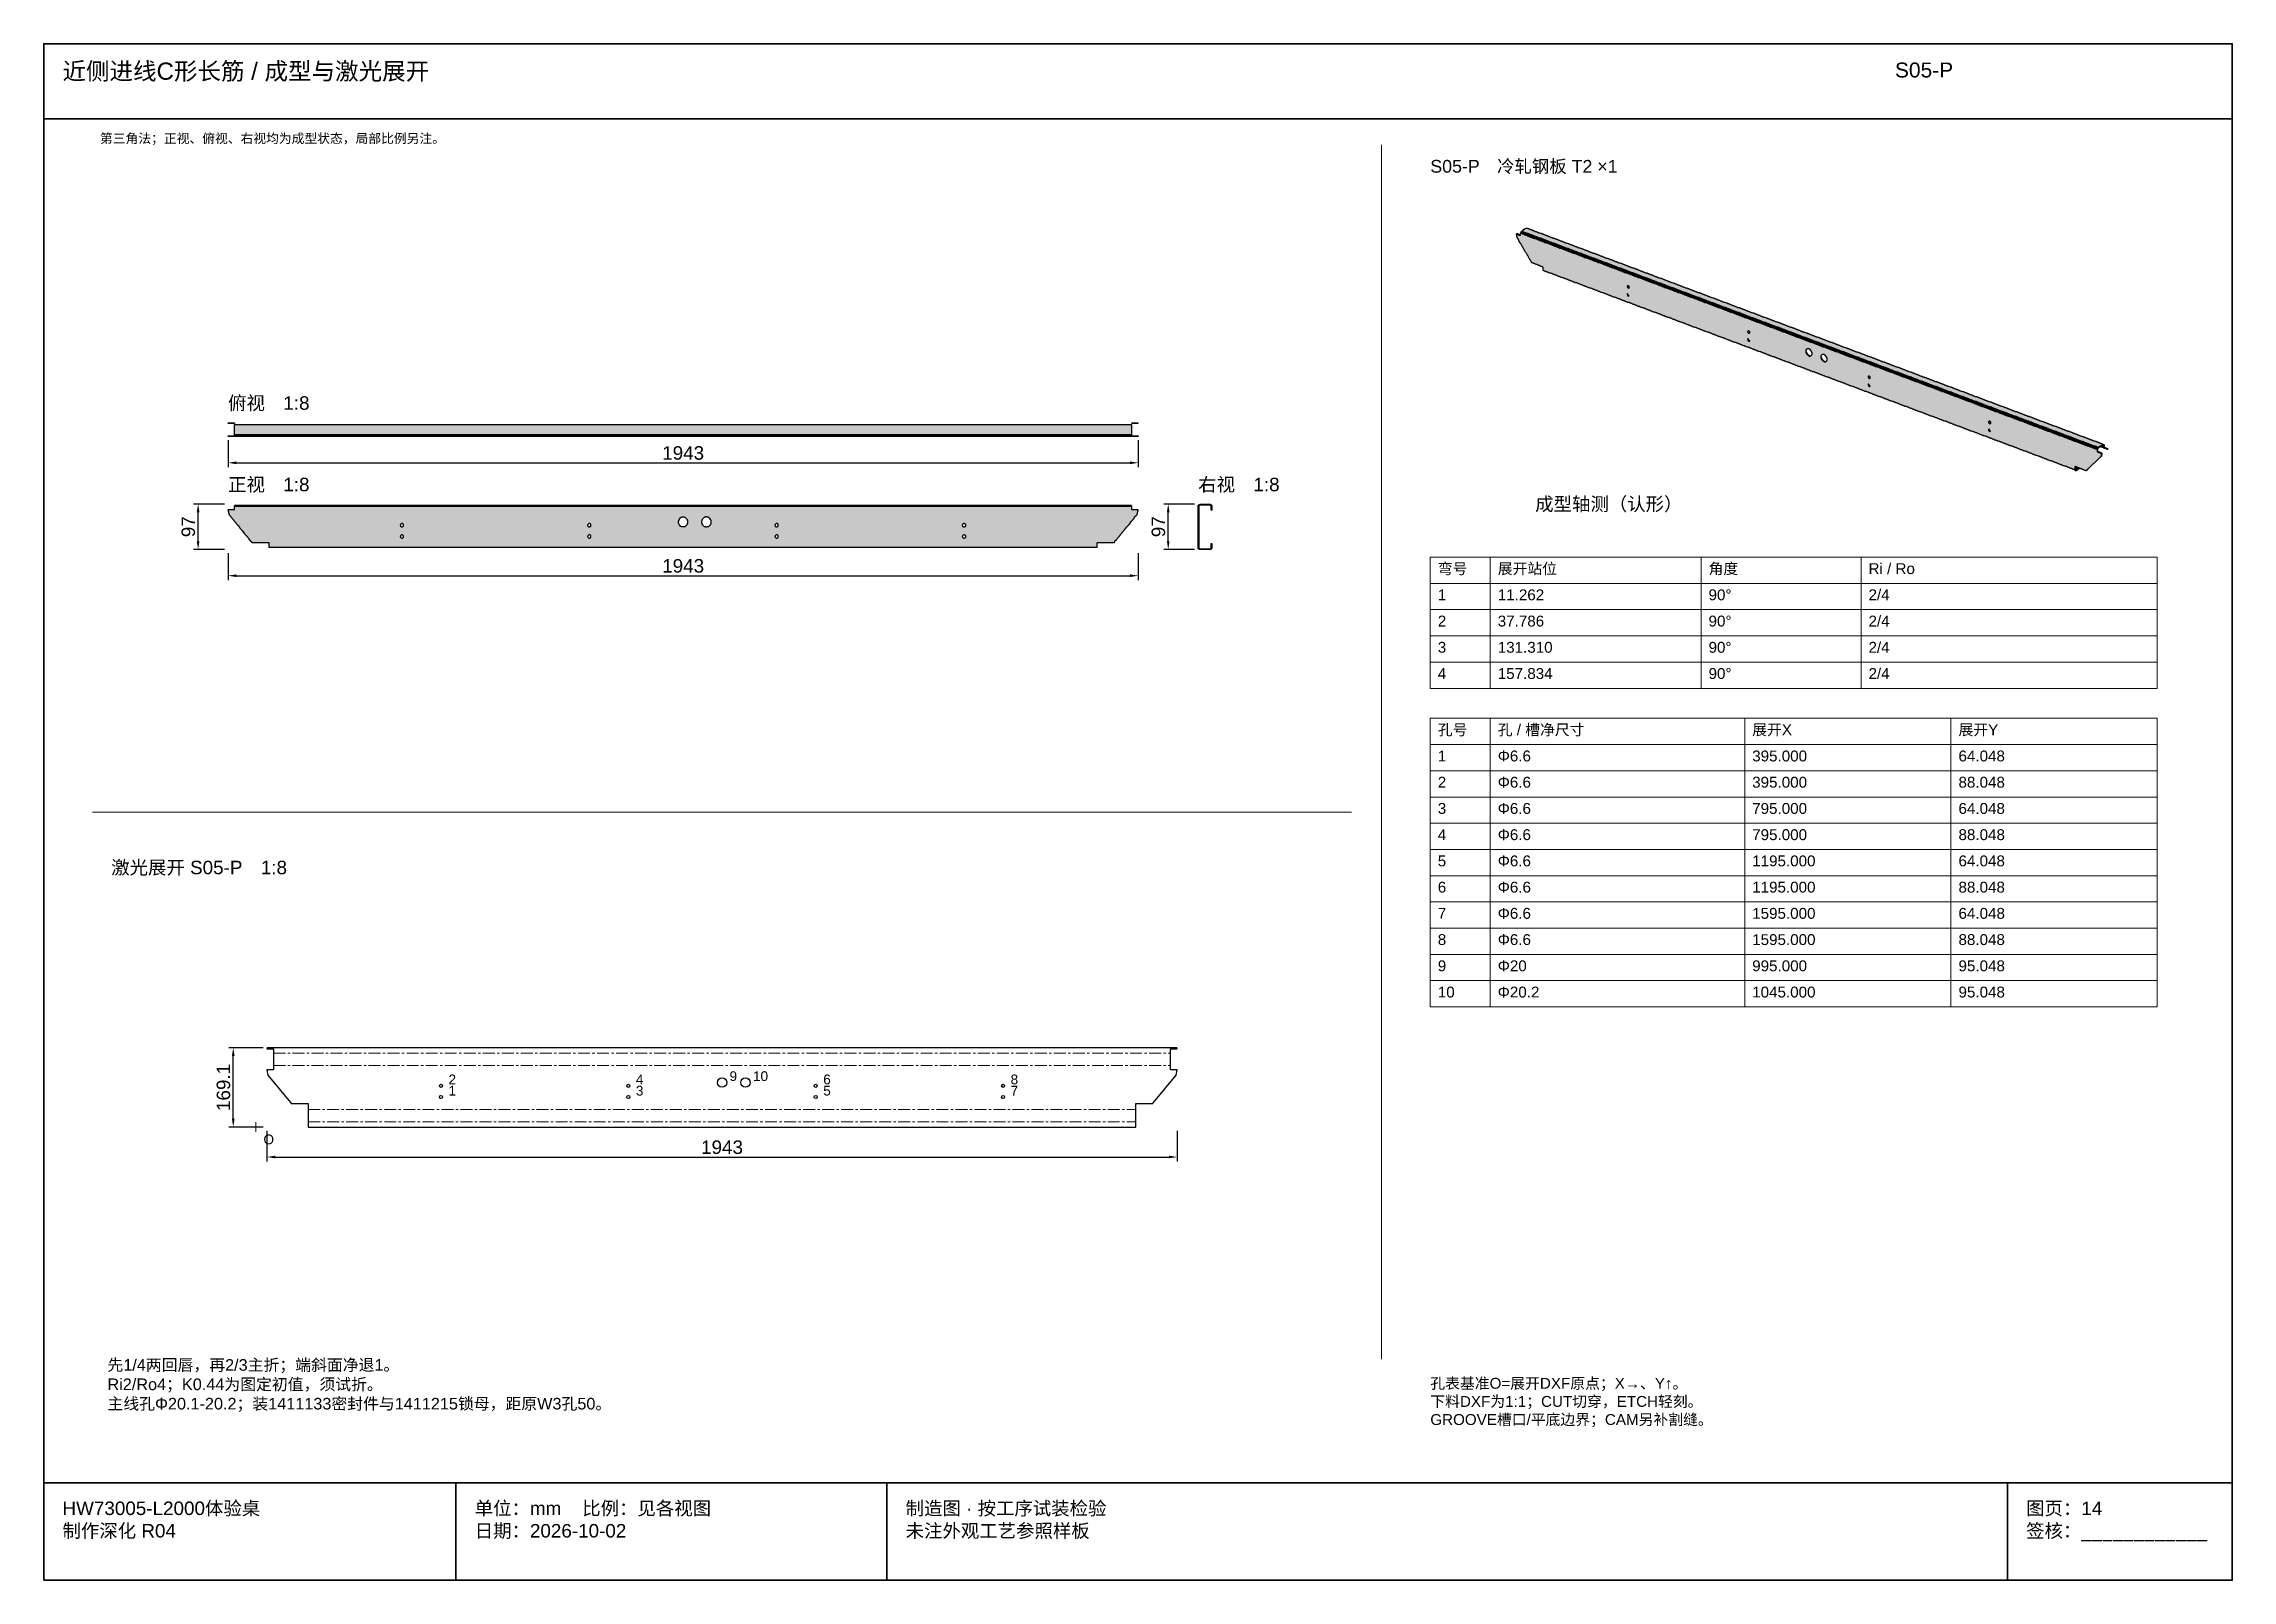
# Model space of a CAD drawing. Header units: millimetres. Extents: x 5 to 252589, y 5 to 415.
# Drawn here: x 156005 to 156589, y 5 to 415 of the extents above; entities that cross this region are included whole.
import ezdxf

# ---------------------------------------------------------------- set-up
doc = ezdxf.new("R2010")
doc.units = ezdxf.units.MM
doc.linetypes.add('CENTER', pattern=[5.08, 3.175, -0.635, 0.635, -0.635])
for name, color, linetype, lineweight in [('CENTER', 8, 'CENTER', 13), ('DIM', 7, 'Continuous', 13), ('FRAME', 7, 'Continuous', 35), ('HATCH', 8, 'Continuous', 9), ('NOTE', 7, 'Continuous', 18), ('OUTLINE', 7, 'Continuous', 25)]:
    doc.layers.add(name, color=color, linetype=linetype, lineweight=lineweight)
doc.styles.add('CN', font='Arial Unicode.ttf')
doc.dimstyles.new('V8', dxfattribs={"dimtxt": 3.6, "dimasz": 2.2, "dimexe": 1.2, "dimexo": 1, "dimgap": 0.8, "dimtad": 1, "dimlfac": 8, "dimdsep": 46, "dimtxsty": 'CN', "dimcen": 2.5, "dimclrd": 7, "dimclre": 7, "dimclrt": 7, "dimazin": 3, "dimtfac": 1, "dimtmove": 0, "dimatfit": 3})

msp = doc.modelspace()

# ---------------------------------------------------------------- texts
at = {"layer": 'NOTE', "attachment_point": 1, "style": 'CN'}
for s, insert, char_height, width in [('近侧进线C形长筋 / 成型与激光展开', (156010, 410), 4.6, 484), ('S05-P', (156499, 410), 4, 90), ('第三角法；正视、俯视、右视均为成型状态，局部比例另注。', (156020, 391), 2.5, 360), ('S05-P\u3000冷轧钢板 T2 ×1', (156375, 384), 3.4, 200), ('俯视\u30001:8', (156054.1875, 320.9375), 3.6, 180), ('正视\u30001:8', (156054.1875, 299.1875), 3.6, 180), ('右视\u30001:8', (156313.0625, 299.1875), 3.6, 180), ('成型轴测（认形）', (156403, 294), 3.6, 180), ('弯号', (156377, 276.4), 2.9, 12), ('展开站位', (156393, 276.4), 2.9, 52.26), ('角度', (156449.26, 276.4), 2.9, 38.68), ('Ri / Ro', (156491.94, 276.4), 2.9, 75.06), ('1', (156377, 269.4), 2.9, 12), ('11.262', (156393, 269.4), 2.9, 52.26), ('90°', (156449.26, 269.4), 2.9, 38.68), ('2/4', (156491.94, 269.4), 2.9, 75.06), ('2', (156377, 262.4), 2.9, 12), ('37.786', (156393, 262.4), 2.9, 52.26), ('90°', (156449.26, 262.4), 2.9, 38.68), ('2/4', (156491.94, 262.4), 2.9, 75.06), ('3', (156377, 255.4), 2.9, 12), ('131.310', (156393, 255.4), 2.9, 52.26), ('90°', (156449.26, 255.4), 2.9, 38.68), ('2/4', (156491.94, 255.4), 2.9, 75.06), ('4', (156377, 248.4), 2.9, 12), ('157.834', (156393, 248.4), 2.9, 52.26), ('90°', (156449.26, 248.4), 2.9, 38.68), ('2/4', (156491.94, 248.4), 2.9, 75.06), ('孔号', (156377, 233.4), 2.9, 12), ('孔 / 槽净尺寸', (156393, 233.4), 2.9, 63.9), ('展开X', (156460.9, 233.4), 2.9, 51.05), ('展开Y', (156515.95, 233.4), 2.9, 51.05), ('1', (156377, 226.4), 2.9, 12), ('Φ6.6', (156393, 226.4), 2.9, 63.9), ('395.000', (156460.9, 226.4), 2.9, 51.05), ('64.048', (156515.95, 226.4), 2.9, 51.05), ('2', (156377, 219.4), 2.9, 12), ('Φ6.6', (156393, 219.4), 2.9, 63.9), ('395.000', (156460.9, 219.4), 2.9, 51.05), ('88.048', (156515.95, 219.4), 2.9, 51.05), ('3', (156377, 212.4), 2.9, 12), ('Φ6.6', (156393, 212.4), 2.9, 63.9), ('795.000', (156460.9, 212.4), 2.9, 51.05), ('64.048', (156515.95, 212.4), 2.9, 51.05), ('4', (156377, 205.4), 2.9, 12), ('Φ6.6', (156393, 205.4), 2.9, 63.9), ('795.000', (156460.9, 205.4), 2.9, 51.05), ('88.048', (156515.95, 205.4), 2.9, 51.05), ('激光展开 S05-P\u30001:8', (156023, 197), 3.6, 180), ('5', (156377, 198.4), 2.9, 12), ('Φ6.6', (156393, 198.4), 2.9, 63.9), ('1195.000', (156460.9, 198.4), 2.9, 51.05), ('64.048', (156515.95, 198.4), 2.9, 51.05), ('6', (156377, 191.4), 2.9, 12), ('Φ6.6', (156393, 191.4), 2.9, 63.9), ('1195.000', (156460.9, 191.4), 2.9, 51.05), ('88.048', (156515.95, 191.4), 2.9, 51.05), ('7', (156377, 184.4), 2.9, 12), ('Φ6.6', (156393, 184.4), 2.9, 63.9), ('1595.000', (156460.9, 184.4), 2.9, 51.05), ('64.048', (156515.95, 184.4), 2.9, 51.05), ('8', (156377, 177.4), 2.9, 12), ('Φ6.6', (156393, 177.4), 2.9, 63.9), ('1595.000', (156460.9, 177.4), 2.9, 51.05), ('88.048', (156515.95, 177.4), 2.9, 51.05), ('9', (156377, 170.4), 2.9, 12), ('Φ20', (156393, 170.4), 2.9, 63.9), ('995.000', (156460.9, 170.4), 2.9, 51.05), ('95.048', (156515.95, 170.4), 2.9, 51.05), ('10', (156377, 163.4), 2.9, 12), ('Φ20.2', (156393, 163.4), 2.9, 63.9), ('1045.000', (156460.9, 163.4), 2.9, 51.05), ('95.048', (156515.95, 163.4), 2.9, 51.05), ('9', (156188, 140.8125), 2.6, 18), ('10', (156194.25, 140.8125), 2.6, 18), ('2', (156113, 139.9375), 2.6, 18), ('1', (156113, 136.9375), 2.6, 18), ('4', (156163, 139.9375), 2.6, 18), ('3', (156163, 136.9375), 2.6, 18), ('5', (156213, 136.9375), 2.6, 18), ('6', (156213, 139.9375), 2.6, 18), ('8', (156263, 139.9375), 2.6, 18), ('7', (156263, 136.9375), 2.6, 18), ('O', (156063.625, 123.93153), 2.6, 10), ('先1/4两回唇，再2/3主折；端斜面净退1。\\PRi2/Ro4；K0.44为图定初值，须试折。\\P主线孔Φ20.1-20.2；装1411133密封件与1411215锁母，距原W3孔50。', (156022, 64), 3.1, 330), ('孔表基准O=展开DXF原点；X→、Y↑。\\P下料DXF为1:1；CUT切穿，ETCH轻刻。\\PGROOVE槽口/平底边界；CAM另补割缝。', (156375, 59), 2.9, 202), ('HW73005-L2000体验桌\\P制作深化 R04', (156010, 26), 3.6, 100), ('单位：mm    比例：见各视图\\P日期：2026-10-02', (156120, 26), 3.6, 105), ('制造图 · 按工序试装检验\\P未注外观工艺参照样板', (156235, 26), 3.6, 289), ('图页：14\\P签核：____________', (156534, 26), 3.6, 55)]:
    msp.add_mtext(s, dxfattribs=dict(at, insert=insert, char_height=char_height, width=width))

# ---------------------------------------------------------------- dimensions: what is measured, and where the dimension line sits
at = {"layer": 'DIM'}
for base, p1, p2 in [((156054.1875, 303.1875), (156054.1875, 310.1875), (156297.0625, 310.1875)), ((156054.1875, 273.0625), (156054.1875, 280.0625), (156297.0625, 280.0625)), ((156064.5625, 117.93153), (156064.5625, 125.93153), (156307.4375, 125.93153))]:
    msp.add_linear_dim(base=base, p1=p1, p2=p2, dimstyle='V8', dxfattribs=at).render()
for base, p1, p2 in [((156046.1875, 280.0625), (156054.1875, 280.0625), (156054.1875, 292.1875)), ((156305.0625, 280.0625), (156313.0625, 280.0625), (156313.0625, 292.1875)), ((156055.5625, 125.93153), (156064.5625, 125.93153), (156064.5625, 147.06847))]:
    msp.add_linear_dim(base=base, p1=p1, p2=p2, angle=90, dimstyle='V8', dxfattribs=at).render()

# ---------------------------------------------------------------- hatches: boundary and pattern name
at = {"layer": 'HATCH', "true_color": 0x5b747e}
h = msp.add_hatch(color=147, dxfattribs=at)
h.paths.add_polyline_path([(156553.91667, 304.75), (156553.75, 304.58333), (156553.66667, 304.58333), (156552.16667, 303.08333), (156552.08333, 303.08333), (156550.5, 301.5), (156550.41667, 301.5), (156550, 301.08333), (156549.91667, 301.08333), (156549.83333, 301.16667), (156549.66667, 301.16667), (156549.41667, 301.33333), (156549.25, 301.33333), (156549.16667, 301.41667), (156549, 301.41667), (156548.75, 301.58333), (156548.58333, 301.58333), (156548.5, 301.66667), (156548.33333, 301.66667), (156548.08333, 301.83333), (156547.91667, 301.83333), (156547.83333, 301.91667), (156547.66667, 301.91667), (156547.58333, 302), (156547.5, 302), (156547.41667, 302.08333), (156547.25, 302.08333), (156547.16667, 302.16667), (156547.08333, 302.16667), (156547, 302.08333), (156547, 301.25), (156546.75, 301.41667), (156546.58333, 301.41667), (156546.5, 301.5), (156546.33333, 301.5), (156546.08333, 301.66667), (156545.91667, 301.66667), (156545.83333, 301.75), (156545.66667, 301.75), (156545.41667, 301.91667), (156545.25, 301.91667), (156545.16667, 302), (156545, 302), (156544.75, 302.16667), (156544.58333, 302.16667), (156544.5, 302.25), (156544.33333, 302.25), (156544.08333, 302.41667), (156543.91667, 302.41667), (156543.83333, 302.5), (156543.66667, 302.5), (156543.41667, 302.66667), (156543.25, 302.66667), (156543.16667, 302.75), (156543, 302.75), (156542.75, 302.91667), (156542.58333, 302.91667), (156542.5, 303), (156542.33333, 303), (156542.08333, 303.16667), (156541.91667, 303.16667), (156541.83333, 303.25), (156541.66667, 303.25), (156541.41667, 303.41667), (156541.25, 303.41667), (156541.16667, 303.5), (156541, 303.5), (156540.75, 303.66667), (156540.58333, 303.66667), (156540.5, 303.75), (156540.33333, 303.75), (156540.08333, 303.91667), (156539.91667, 303.91667), (156539.83333, 304), (156539.66667, 304), (156539.41667, 304.16667), (156539.25, 304.16667), (156539.16667, 304.25), (156539, 304.25), (156538.75, 304.41667), (156538.58333, 304.41667), (156538.5, 304.5), (156538.33333, 304.5), (156538.08333, 304.66667), (156537.91667, 304.66667), (156537.83333, 304.75), (156537.66667, 304.75), (156537.41667, 304.91667), (156537.25, 304.91667), (156537.16667, 305), (156537, 305), (156536.75, 305.16667), (156536.58333, 305.16667), (156536.5, 305.25), (156536.33333, 305.25), (156536.08333, 305.41667), (156535.91667, 305.41667), (156535.83333, 305.5), (156535.66667, 305.5), (156535.41667, 305.66667), (156535.25, 305.66667), (156535.16667, 305.75), (156535, 305.75), (156534.75, 305.91667), (156534.58333, 305.91667), (156534.5, 306), (156534.33333, 306), (156534.08333, 306.16667), (156533.91667, 306.16667), (156533.83333, 306.25), (156533.66667, 306.25), (156533.41667, 306.41667), (156533.25, 306.41667), (156533.16667, 306.5), (156533, 306.5), (156532.75, 306.66667), (156532.58333, 306.66667), (156532.5, 306.75), (156532.33333, 306.75), (156532.08333, 306.91667), (156531.91667, 306.91667), (156531.83333, 307), (156531.66667, 307), (156531.41667, 307.16667), (156531.25, 307.16667), (156531.16667, 307.25), (156531, 307.25), (156530.75, 307.41667), (156530.58333, 307.41667), (156530.5, 307.5), (156530.33333, 307.5), (156530.08333, 307.66667), (156529.91667, 307.66667), (156529.83333, 307.75), (156529.66667, 307.75), (156529.41667, 307.91667), (156529.25, 307.91667), (156529.16667, 308), (156529, 308), (156528.75, 308.16667), (156528.58333, 308.16667), (156528.5, 308.25), (156528.33333, 308.25), (156528.08333, 308.41667), (156527.91667, 308.41667), (156527.83333, 308.5), (156527.66667, 308.5), (156527.41667, 308.66667), (156527.25, 308.66667), (156527.16667, 308.75), (156527, 308.75), (156526.75, 308.91667), (156526.58333, 308.91667), (156526.5, 309), (156526.33333, 309), (156526.08333, 309.16667), (156525.91667, 309.16667), (156525.83333, 309.25), (156525.66667, 309.25), (156525.41667, 309.41667), (156525.25, 309.41667), (156525.16667, 309.5), (156525, 309.5), (156524.75, 309.66667), (156524.58333, 309.66667), (156524.5, 309.75), (156524.33333, 309.75), (156524.08333, 309.91667), (156523.91667, 309.91667), (156523.83333, 310), (156523.66667, 310), (156523.41667, 310.16667), (156523.25, 310.16667), (156523.16667, 310.25), (156523, 310.25), (156522.75, 310.41667), (156522.58333, 310.41667), (156522.5, 310.5), (156522.33333, 310.5), (156522.08333, 310.66667), (156521.91667, 310.66667), (156521.83333, 310.75), (156521.66667, 310.75), (156521.41667, 310.91667), (156521.25, 310.91667), (156521.16667, 311), (156521, 311), (156520.75, 311.16667), (156520.58333, 311.16667), (156520.5, 311.25), (156520.33333, 311.25), (156520.08333, 311.41667), (156519.91667, 311.41667), (156519.83333, 311.5), (156519.66667, 311.5), (156519.41667, 311.66667), (156519.25, 311.66667), (156519.16667, 311.75), (156519, 311.75), (156518.75, 311.91667), (156518.58333, 311.91667), (156518.5, 312), (156518.33333, 312), (156518.08333, 312.16667), (156517.91667, 312.16667), (156517.83333, 312.25), (156517.66667, 312.25), (156517.41667, 312.41667), (156517.25, 312.41667), (156517.16667, 312.5), (156517, 312.5), (156516.75, 312.66667), (156516.58333, 312.66667), (156516.5, 312.75), (156516.33333, 312.75), (156516.08333, 312.91667), (156515.91667, 312.91667), (156515.83333, 313), (156515.66667, 313), (156515.41667, 313.16667), (156515.25, 313.16667), (156515.16667, 313.25), (156515, 313.25), (156514.75, 313.41667), (156514.58333, 313.41667), (156514.5, 313.5), (156514.33333, 313.5), (156514.08333, 313.66667), (156513.91667, 313.66667), (156513.83333, 313.75), (156513.66667, 313.75), (156513.41667, 313.91667), (156513.25, 313.91667), (156513.16667, 314), (156513, 314), (156512.75, 314.16667), (156512.58333, 314.16667), (156512.5, 314.25), (156512.33333, 314.25), (156512.08333, 314.41667), (156511.91667, 314.41667), (156511.83333, 314.5), (156511.66667, 314.5), (156511.41667, 314.66667), (156511.25, 314.66667), (156511.16667, 314.75), (156511, 314.75), (156510.75, 314.91667), (156510.58333, 314.91667), (156510.5, 315), (156510.33333, 315), (156510.08333, 315.16667), (156509.91667, 315.16667), (156509.83333, 315.25), (156509.66667, 315.25), (156509.41667, 315.41667), (156509.25, 315.41667), (156509.16667, 315.5), (156509, 315.5), (156508.75, 315.66667), (156508.58333, 315.66667), (156508.5, 315.75), (156508.33333, 315.75), (156508.08333, 315.91667), (156507.91667, 315.91667), (156507.83333, 316), (156507.66667, 316), (156507.41667, 316.16667), (156507.25, 316.16667), (156507.16667, 316.25), (156507, 316.25), (156506.75, 316.41667), (156506.58333, 316.41667), (156506.5, 316.5), (156506.33333, 316.5), (156506.08333, 316.66667), (156505.91667, 316.66667), (156505.83333, 316.75), (156505.66667, 316.75), (156505.41667, 316.91667), (156505.25, 316.91667), (156505.16667, 317), (156505, 317), (156504.75, 317.16667), (156504.58333, 317.16667), (156504.5, 317.25), (156504.33333, 317.25), (156504.08333, 317.41667), (156503.91667, 317.41667), (156503.83333, 317.5), (156503.66667, 317.5), (156503.41667, 317.66667), (156503.25, 317.66667), (156503.16667, 317.75), (156503, 317.75), (156502.75, 317.91667), (156502.58333, 317.91667), (156502.5, 318), (156502.33333, 318), (156502.08333, 318.16667), (156501.91667, 318.16667), (156501.83333, 318.25), (156501.66667, 318.25), (156501.41667, 318.41667), (156501.25, 318.41667), (156501.16667, 318.5), (156501, 318.5), (156500.75, 318.66667), (156500.58333, 318.66667), (156500.5, 318.75), (156500.33333, 318.75), (156500.08333, 318.91667), (156499.91667, 318.91667), (156499.83333, 319), (156499.66667, 319), (156499.41667, 319.16667), (156499.25, 319.16667), (156499.16667, 319.25), (156499, 319.25), (156498.75, 319.41667), (156498.58333, 319.41667), (156498.5, 319.5), (156498.33333, 319.5), (156498.08333, 319.66667), (156497.91667, 319.66667), (156497.83333, 319.75), (156497.66667, 319.75), (156497.41667, 319.91667), (156497.25, 319.91667), (156497.16667, 320), (156497, 320), (156496.75, 320.16667), (156496.58333, 320.16667), (156496.5, 320.25), (156496.33333, 320.25), (156496.08333, 320.41667), (156495.91667, 320.41667), (156495.83333, 320.5), (156495.66667, 320.5), (156495.41667, 320.66667), (156495.25, 320.66667), (156495.16667, 320.75), (156495, 320.75), (156494.75, 320.91667), (156494.58333, 320.91667), (156494.5, 321), (156494.33333, 321), (156494.08333, 321.16667), (156493.91667, 321.16667), (156493.83333, 321.25), (156493.66667, 321.25), (156493.41667, 321.41667), (156493.25, 321.41667), (156493.16667, 321.5), (156493, 321.5), (156492.75, 321.66667), (156492.58333, 321.66667), (156492.5, 321.75), (156492.33333, 321.75), (156492.08333, 321.91667), (156491.91667, 321.91667), (156491.83333, 322), (156491.66667, 322), (156491.41667, 322.16667), (156491.25, 322.16667), (156491.16667, 322.25), (156491, 322.25), (156490.75, 322.41667), (156490.58333, 322.41667), (156490.5, 322.5), (156490.33333, 322.5), (156490.08333, 322.66667), (156489.91667, 322.66667), (156489.83333, 322.75), (156489.66667, 322.75), (156489.41667, 322.91667), (156489.25, 322.91667), (156489.16667, 323), (156489, 323), (156488.75, 323.16667), (156488.58333, 323.16667), (156488.5, 323.25), (156488.33333, 323.25), (156488.08333, 323.41667), (156487.91667, 323.41667), (156487.83333, 323.5), (156487.66667, 323.5), (156487.41667, 323.66667), (156487.25, 323.66667), (156487.16667, 323.75), (156487, 323.75), (156486.75, 323.91667), (156486.58333, 323.91667), (156486.5, 324), (156486.33333, 324), (156486.08333, 324.16667), (156485.91667, 324.16667), (156485.83333, 324.25), (156485.66667, 324.25), (156485.41667, 324.41667), (156485.25, 324.41667), (156485.16667, 324.5), (156485, 324.5), (156484.75, 324.66667), (156484.58333, 324.66667), (156484.5, 324.75), (156484.33333, 324.75), (156484.08333, 324.91667), (156483.91667, 324.91667), (156483.83333, 325), (156483.66667, 325), (156483.41667, 325.16667), (156483.25, 325.16667), (156483.16667, 325.25), (156483, 325.25), (156482.75, 325.41667), (156482.58333, 325.41667), (156482.5, 325.5), (156482.33333, 325.5), (156482.08333, 325.66667), (156481.91667, 325.66667), (156481.83333, 325.75), (156481.66667, 325.75), (156481.41667, 325.91667), (156481.25, 325.91667), (156481.16667, 326), (156481, 326), (156480.75, 326.16667), (156480.58333, 326.16667), (156480.5, 326.25), (156480.33333, 326.25), (156480.08333, 326.41667), (156479.91667, 326.41667), (156479.83333, 326.5), (156479.66667, 326.5), (156479.41667, 326.66667), (156479.25, 326.66667), (156479.16667, 326.75), (156479, 326.75), (156478.75, 326.91667), (156478.58333, 326.91667), (156478.5, 327), (156478.33333, 327), (156478.08333, 327.16667), (156477.91667, 327.16667), (156477.83333, 327.25), (156477.66667, 327.25), (156477.41667, 327.41667), (156477.25, 327.41667), (156477.16667, 327.5), (156477, 327.5), (156476.75, 327.66667), (156476.58333, 327.66667), (156476.5, 327.75), (156476.33333, 327.75), (156476.08333, 327.91667), (156475.91667, 327.91667), (156475.83333, 328), (156475.66667, 328), (156475.41667, 328.16667), (156475.25, 328.16667), (156475.16667, 328.25), (156475, 328.25), (156474.75, 328.41667), (156474.58333, 328.41667), (156474.5, 328.5), (156474.33333, 328.5), (156474.08333, 328.66667), (156473.91667, 328.66667), (156473.83333, 328.75), (156473.66667, 328.75), (156473.41667, 328.91667), (156473.25, 328.91667), (156473.16667, 329), (156473, 329), (156472.75, 329.16667), (156472.58333, 329.16667), (156472.5, 329.25), (156472.33333, 329.25), (156472.08333, 329.41667), (156471.91667, 329.41667), (156471.83333, 329.5), (156471.66667, 329.5), (156471.41667, 329.66667), (156471.25, 329.66667), (156471.16667, 329.75), (156471, 329.75), (156470.75, 329.91667), (156470.58333, 329.91667), (156470.5, 330), (156470.33333, 330), (156470.08333, 330.16667), (156469.91667, 330.16667), (156469.83333, 330.25), (156469.66667, 330.25), (156469.41667, 330.41667), (156469.25, 330.41667), (156469.16667, 330.5), (156469, 330.5), (156468.75, 330.66667), (156468.58333, 330.66667), (156468.5, 330.75), (156468.33333, 330.75), (156468.08333, 330.91667), (156467.91667, 330.91667), (156467.83333, 331), (156467.66667, 331), (156467.41667, 331.16667), (156467.25, 331.16667), (156467.16667, 331.25), (156467, 331.25), (156466.75, 331.41667), (156466.58333, 331.41667), (156466.5, 331.5), (156466.33333, 331.5), (156466.08333, 331.66667), (156465.91667, 331.66667), (156465.83333, 331.75), (156465.66667, 331.75), (156465.41667, 331.91667), (156465.25, 331.91667), (156465.16667, 332), (156465, 332), (156464.75, 332.16667), (156464.58333, 332.16667), (156464.5, 332.25), (156464.33333, 332.25), (156464.08333, 332.41667), (156463.91667, 332.41667), (156463.83333, 332.5), (156463.66667, 332.5), (156463.41667, 332.66667), (156463.25, 332.66667), (156463.16667, 332.75), (156463, 332.75), (156462.75, 332.91667), (156462.58333, 332.91667), (156462.5, 333), (156462.33333, 333), (156462.08333, 333.16667), (156461.91667, 333.16667), (156461.83333, 333.25), (156461.66667, 333.25), (156461.41667, 333.41667), (156461.25, 333.41667), (156461.16667, 333.5), (156461, 333.5), (156460.75, 333.66667), (156460.58333, 333.66667), (156460.5, 333.75), (156460.33333, 333.75), (156460.08333, 333.91667), (156459.91667, 333.91667), (156459.83333, 334), (156459.66667, 334), (156459.41667, 334.16667), (156459.25, 334.16667), (156459.16667, 334.25), (156459, 334.25), (156458.75, 334.41667), (156458.58333, 334.41667), (156458.5, 334.5), (156458.33333, 334.5), (156458.08333, 334.66667), (156457.91667, 334.66667), (156457.83333, 334.75), (156457.66667, 334.75), (156457.41667, 334.91667), (156457.25, 334.91667), (156457.16667, 335), (156457, 335), (156456.75, 335.16667), (156456.58333, 335.16667), (156456.5, 335.25), (156456.33333, 335.25), (156456.08333, 335.41667), (156455.91667, 335.41667), (156455.83333, 335.5), (156455.66667, 335.5), (156455.41667, 335.66667), (156455.25, 335.66667), (156455.16667, 335.75), (156455, 335.75), (156454.75, 335.91667), (156454.58333, 335.91667), (156454.5, 336), (156454.33333, 336), (156454.08333, 336.16667), (156453.91667, 336.16667), (156453.83333, 336.25), (156453.66667, 336.25), (156453.41667, 336.41667), (156453.25, 336.41667), (156453.16667, 336.5), (156453, 336.5), (156452.75, 336.66667), (156452.58333, 336.66667), (156452.5, 336.75), (156452.33333, 336.75), (156452.08333, 336.91667), (156451.91667, 336.91667), (156451.83333, 337), (156451.66667, 337), (156451.41667, 337.16667), (156451.25, 337.16667), (156451.16667, 337.25), (156451, 337.25), (156450.75, 337.41667), (156450.58333, 337.41667), (156450.5, 337.5), (156450.33333, 337.5), (156450.08333, 337.66667), (156449.91667, 337.66667), (156449.83333, 337.75), (156449.66667, 337.75), (156449.41667, 337.91667), (156449.25, 337.91667), (156449.16667, 338), (156449, 338), (156448.75, 338.16667), (156448.58333, 338.16667), (156448.5, 338.25), (156448.33333, 338.25), (156448.08333, 338.41667), (156447.91667, 338.41667), (156447.83333, 338.5), (156447.66667, 338.5), (156447.41667, 338.66667), (156447.25, 338.66667), (156447.16667, 338.75), (156447, 338.75), (156446.75, 338.91667), (156446.58333, 338.91667), (156446.5, 339), (156446.33333, 339), (156446.08333, 339.16667), (156445.91667, 339.16667), (156445.83333, 339.25), (156445.66667, 339.25), (156445.41667, 339.41667), (156445.25, 339.41667), (156445.16667, 339.5), (156445, 339.5), (156444.75, 339.66667), (156444.58333, 339.66667), (156444.5, 339.75), (156444.33333, 339.75), (156444.08333, 339.91667), (156443.91667, 339.91667), (156443.83333, 340), (156443.66667, 340), (156443.41667, 340.16667), (156443.25, 340.16667), (156443.16667, 340.25), (156443, 340.25), (156442.75, 340.41667), (156442.58333, 340.41667), (156442.5, 340.5), (156442.33333, 340.5), (156442.08333, 340.66667), (156441.91667, 340.66667), (156441.83333, 340.75), (156441.66667, 340.75), (156441.41667, 340.91667), (156441.25, 340.91667), (156441.16667, 341), (156441, 341), (156440.75, 341.16667), (156440.58333, 341.16667), (156440.5, 341.25), (156440.33333, 341.25), (156440.08333, 341.41667), (156439.91667, 341.41667), (156439.83333, 341.5), (156439.66667, 341.5), (156439.41667, 341.66667), (156439.25, 341.66667), (156439.16667, 341.75), (156439, 341.75), (156438.75, 341.91667), (156438.58333, 341.91667), (156438.5, 342), (156438.33333, 342), (156438.08333, 342.16667), (156437.91667, 342.16667), (156437.83333, 342.25), (156437.66667, 342.25), (156437.41667, 342.41667), (156437.25, 342.41667), (156437.16667, 342.5), (156437, 342.5), (156436.75, 342.66667), (156436.58333, 342.66667), (156436.5, 342.75), (156436.33333, 342.75), (156436.08333, 342.91667), (156435.91667, 342.91667), (156435.83333, 343), (156435.66667, 343), (156435.41667, 343.16667), (156435.25, 343.16667), (156435.16667, 343.25), (156435, 343.25), (156434.75, 343.41667), (156434.58333, 343.41667), (156434.5, 343.5), (156434.33333, 343.5), (156434.08333, 343.66667), (156433.91667, 343.66667), (156433.83333, 343.75), (156433.66667, 343.75), (156433.41667, 343.91667), (156433.25, 343.91667), (156433.16667, 344), (156433, 344), (156432.75, 344.16667), (156432.58333, 344.16667), (156432.5, 344.25), (156432.33333, 344.25), (156432.08333, 344.41667), (156431.91667, 344.41667), (156431.83333, 344.5), (156431.66667, 344.5), (156431.41667, 344.66667), (156431.25, 344.66667), (156431.16667, 344.75), (156431, 344.75), (156430.75, 344.91667), (156430.58333, 344.91667), (156430.5, 345), (156430.33333, 345), (156430.08333, 345.16667), (156429.91667, 345.16667), (156429.83333, 345.25), (156429.66667, 345.25), (156429.41667, 345.41667), (156429.25, 345.41667), (156429.16667, 345.5), (156429, 345.5), (156428.75, 345.66667), (156428.58333, 345.66667), (156428.5, 345.75), (156428.33333, 345.75), (156428.08333, 345.91667), (156427.91667, 345.91667), (156427.83333, 346), (156427.66667, 346), (156427.41667, 346.16667), (156427.25, 346.16667), (156427.16667, 346.25), (156427, 346.25), (156426.75, 346.41667), (156426.58333, 346.41667), (156426.5, 346.5), (156426.33333, 346.5), (156426.08333, 346.66667), (156425.91667, 346.66667), (156425.83333, 346.75), (156425.66667, 346.75), (156425.41667, 346.91667), (156425.25, 346.91667), (156425.16667, 347), (156425, 347), (156424.75, 347.16667), (156424.58333, 347.16667), (156424.5, 347.25), (156424.33333, 347.25), (156424.08333, 347.41667), (156423.91667, 347.41667), (156423.83333, 347.5), (156423.66667, 347.5), (156423.41667, 347.66667), (156423.25, 347.66667), (156423.16667, 347.75), (156423, 347.75), (156422.75, 347.91667), (156422.58333, 347.91667), (156422.5, 348), (156422.33333, 348), (156422.08333, 348.16667), (156421.91667, 348.16667), (156421.83333, 348.25), (156421.66667, 348.25), (156421.41667, 348.41667), (156421.25, 348.41667), (156421.16667, 348.5), (156421, 348.5), (156420.75, 348.66667), (156420.58333, 348.66667), (156420.5, 348.75), (156420.33333, 348.75), (156420.08333, 348.91667), (156419.91667, 348.91667), (156419.83333, 349), (156419.66667, 349), (156419.41667, 349.16667), (156419.25, 349.16667), (156419.16667, 349.25), (156419, 349.25), (156418.75, 349.41667), (156418.58333, 349.41667), (156418.5, 349.5), (156418.33333, 349.5), (156418.08333, 349.66667), (156417.91667, 349.66667), (156417.83333, 349.75), (156417.66667, 349.75), (156417.41667, 349.91667), (156417.25, 349.91667), (156417.16667, 350), (156417, 350), (156416.75, 350.16667), (156416.58333, 350.16667), (156416.5, 350.25), (156416.33333, 350.25), (156416.08333, 350.41667), (156415.91667, 350.41667), (156415.83333, 350.5), (156415.66667, 350.5), (156415.41667, 350.66667), (156415.25, 350.66667), (156415.16667, 350.75), (156415, 350.75), (156414.75, 350.91667), (156414.58333, 350.91667), (156414.5, 351), (156414.33333, 351), (156414.08333, 351.16667), (156413.91667, 351.16667), (156413.83333, 351.25), (156413.66667, 351.25), (156413.41667, 351.41667), (156413.25, 351.41667), (156413.16667, 351.5), (156413, 351.5), (156412.75, 351.66667), (156412.58333, 351.66667), (156412.5, 351.75), (156412.33333, 351.75), (156412.08333, 351.91667), (156411.91667, 351.91667), (156411.83333, 352), (156411.66667, 352), (156411.41667, 352.16667), (156411.25, 352.16667), (156411.16667, 352.25), (156411, 352.25), (156410.75, 352.41667), (156410.58333, 352.41667), (156410.5, 352.5), (156410.33333, 352.5), (156410.08333, 352.66667), (156409.91667, 352.66667), (156409.83333, 352.75), (156409.66667, 352.75), (156409.41667, 352.91667), (156409.25, 352.91667), (156409.16667, 353), (156409, 353), (156408.75, 353.16667), (156408.58333, 353.16667), (156408.5, 353.25), (156408.33333, 353.25), (156408.08333, 353.41667), (156407.91667, 353.41667), (156407.83333, 353.5), (156407.66667, 353.5), (156407.41667, 353.66667), (156407.25, 353.66667), (156407.16667, 353.75), (156407, 353.75), (156406.75, 353.91667), (156406.58333, 353.91667), (156406.5, 354), (156406.33333, 354), (156406.08333, 354.16667), (156405.91667, 354.16667), (156405.83333, 354.25), (156405.66667, 354.25), (156405.41667, 354.41667), (156405.25, 354.41667), (156405.16667, 354.5), (156405.08333, 354.5), (156405.08333, 355.33333), (156404.91667, 355.5), (156404.83333, 355.5), (156404.75, 355.58333), (156404.58333, 355.58333), (156404.5, 355.66667), (156404.33333, 355.66667), (156404.08333, 355.83333), (156403.91667, 355.83333), (156403.83333, 355.91667), (156403.66667, 355.91667), (156403.41667, 356.08333), (156403.25, 356.08333), (156403.16667, 356.16667), (156403, 356.16667), (156402.75, 356.33333), (156402.58333, 356.33333), (156402.5, 356.41667), (156402.33333, 356.41667), (156402.08333, 356.58333), (156402.08333, 356.66667), (156401.91667, 356.83333), (156401.83333, 357.08333), (156401.66667, 357.25), (156401.58333, 357.5), (156401.41667, 357.66667), (156401.33333, 357.91667), (156401.16667, 358.08333), (156401.16667, 358.16667), (156401.08333, 358.25), (156401, 358.5), (156400.83333, 358.66667), (156400.75, 358.91667), (156400.58333, 359.08333), (156400.5, 359.33333), (156400.33333, 359.5), (156400.33333, 359.58333), (156400.25, 359.66667), (156400.16667, 359.91667), (156400, 360.08333), (156399.91667, 360.33333), (156399.75, 360.5), (156399.66667, 360.75), (156399.5, 360.91667), (156399.5, 361), (156399.41667, 361.08333), (156399.33333, 361.33333), (156399.16667, 361.5), (156399.08333, 361.75), (156398.91667, 361.91667), (156398.83333, 362.16667), (156398.66667, 362.33333), (156398.66667, 362.41667), (156398.58333, 362.5), (156398.5, 362.75), (156398.33333, 362.91667), (156398.33333, 363), (156398.16667, 363.25), (156398.16667, 363.5), (156398.08333, 363.58333), (156398.08333, 364), (156398, 364.08333), (156398, 364.25), (156398.08333, 364.16667), (156398.25, 364.16667), (156398.5, 364), (156398.66667, 364), (156398.75, 363.91667), (156398.91667, 363.91667), (156399, 363.83333), (156399.08333, 363.91667), (156399.08333, 364.5), (156399.16667, 364.41667), (156399.33333, 364.41667), (156399.58333, 364.25), (156399.75, 364.25), (156399.83333, 364.16667), (156400, 364.16667), (156400.25, 364), (156400.41667, 364), (156400.5, 363.91667), (156400.66667, 363.91667), (156400.91667, 363.75), (156401.08333, 363.75), (156401.16667, 363.66667), (156401.33333, 363.66667), (156401.58333, 363.5), (156401.75, 363.5), (156401.83333, 363.41667), (156402, 363.41667), (156402.25, 363.25), (156402.41667, 363.25), (156402.5, 363.16667), (156402.66667, 363.16667), (156402.91667, 363), (156403.08333, 363), (156403.16667, 362.91667), (156403.33333, 362.91667), (156403.58333, 362.75), (156403.75, 362.75), (156403.83333, 362.66667), (156404, 362.66667), (156404.25, 362.5), (156404.41667, 362.5), (156404.5, 362.41667), (156404.66667, 362.41667), (156404.91667, 362.25), (156405.08333, 362.25), (156405.16667, 362.16667), (156405.33333, 362.16667), (156405.58333, 362), (156405.75, 362), (156405.83333, 361.91667), (156406, 361.91667), (156406.25, 361.75), (156406.41667, 361.75), (156406.5, 361.66667), (156406.66667, 361.66667), (156406.91667, 361.5), (156407.08333, 361.5), (156407.16667, 361.41667), (156407.33333, 361.41667), (156407.58333, 361.25), (156407.75, 361.25), (156407.83333, 361.16667), (156408, 361.16667), (156408.25, 361), (156408.41667, 361), (156408.5, 360.91667), (156408.66667, 360.91667), (156408.91667, 360.75), (156409.08333, 360.75), (156409.16667, 360.66667), (156409.33333, 360.66667), (156409.58333, 360.5), (156409.75, 360.5), (156409.83333, 360.41667), (156410, 360.41667), (156410.25, 360.25), (156410.41667, 360.25), (156410.5, 360.16667), (156410.66667, 360.16667), (156410.91667, 360), (156411.08333, 360), (156411.16667, 359.91667), (156411.33333, 359.91667), (156411.58333, 359.75), (156411.75, 359.75), (156411.83333, 359.66667), (156412, 359.66667), (156412.25, 359.5), (156412.41667, 359.5), (156412.5, 359.41667), (156412.66667, 359.41667), (156412.91667, 359.25), (156413.08333, 359.25), (156413.16667, 359.16667), (156413.33333, 359.16667), (156413.58333, 359), (156413.75, 359), (156413.83333, 358.91667), (156414, 358.91667), (156414.25, 358.75), (156414.41667, 358.75), (156414.5, 358.66667), (156414.66667, 358.66667), (156414.91667, 358.5), (156415.08333, 358.5), (156415.16667, 358.41667), (156415.33333, 358.41667), (156415.58333, 358.25), (156415.75, 358.25), (156415.83333, 358.16667), (156416, 358.16667), (156416.25, 358), (156416.41667, 358), (156416.5, 357.91667), (156416.66667, 357.91667), (156416.91667, 357.75), (156417.08333, 357.75), (156417.16667, 357.66667), (156417.33333, 357.66667), (156417.58333, 357.5), (156417.75, 357.5), (156417.83333, 357.41667), (156418, 357.41667), (156418.25, 357.25), (156418.41667, 357.25), (156418.5, 357.16667), (156418.66667, 357.16667), (156418.91667, 357), (156419.08333, 357), (156419.16667, 356.91667), (156419.33333, 356.91667), (156419.58333, 356.75), (156419.75, 356.75), (156419.83333, 356.66667), (156420, 356.66667), (156420.25, 356.5), (156420.41667, 356.5), (156420.5, 356.41667), (156420.66667, 356.41667), (156420.91667, 356.25), (156421.08333, 356.25), (156421.16667, 356.16667), (156421.33333, 356.16667), (156421.58333, 356), (156421.75, 356), (156421.83333, 355.91667), (156422, 355.91667), (156422.25, 355.75), (156422.41667, 355.75), (156422.5, 355.66667), (156422.66667, 355.66667), (156422.91667, 355.5), (156423.08333, 355.5), (156423.16667, 355.41667), (156423.33333, 355.41667), (156423.58333, 355.25), (156423.75, 355.25), (156423.83333, 355.16667), (156424, 355.16667), (156424.25, 355), (156424.41667, 355), (156424.5, 354.91667), (156424.66667, 354.91667), (156424.91667, 354.75), (156425.08333, 354.75), (156425.16667, 354.66667), (156425.33333, 354.66667), (156425.58333, 354.5), (156425.75, 354.5), (156425.83333, 354.41667), (156426, 354.41667), (156426.25, 354.25), (156426.41667, 354.25), (156426.5, 354.16667), (156426.66667, 354.16667), (156426.91667, 354), (156427.08333, 354), (156427.16667, 353.91667), (156427.33333, 353.91667), (156427.58333, 353.75), (156427.75, 353.75), (156427.83333, 353.66667), (156428, 353.66667), (156428.25, 353.5), (156428.41667, 353.5), (156428.5, 353.41667), (156428.66667, 353.41667), (156428.91667, 353.25), (156429.08333, 353.25), (156429.16667, 353.16667), (156429.33333, 353.16667), (156429.58333, 353), (156429.75, 353), (156429.83333, 352.91667), (156430, 352.91667), (156430.25, 352.75), (156430.41667, 352.75), (156430.5, 352.66667), (156430.66667, 352.66667), (156430.91667, 352.5), (156431.08333, 352.5), (156431.16667, 352.41667), (156431.33333, 352.41667), (156431.58333, 352.25), (156431.75, 352.25), (156431.83333, 352.16667), (156432, 352.16667), (156432.25, 352), (156432.41667, 352), (156432.5, 351.91667), (156432.66667, 351.91667), (156432.91667, 351.75), (156433.08333, 351.75), (156433.16667, 351.66667), (156433.33333, 351.66667), (156433.58333, 351.5), (156433.75, 351.5), (156433.83333, 351.41667), (156434, 351.41667), (156434.25, 351.25), (156434.41667, 351.25), (156434.5, 351.16667), (156434.66667, 351.16667), (156434.91667, 351), (156435.08333, 351), (156435.16667, 350.91667), (156435.33333, 350.91667), (156435.58333, 350.75), (156435.75, 350.75), (156435.83333, 350.66667), (156436, 350.66667), (156436.25, 350.5), (156436.41667, 350.5), (156436.5, 350.41667), (156436.66667, 350.41667), (156436.91667, 350.25), (156437.08333, 350.25), (156437.16667, 350.16667), (156437.33333, 350.16667), (156437.58333, 350), (156437.75, 350), (156437.83333, 349.91667), (156438, 349.91667), (156438.25, 349.75), (156438.41667, 349.75), (156438.5, 349.66667), (156438.66667, 349.66667), (156438.91667, 349.5), (156439.08333, 349.5), (156439.16667, 349.41667), (156439.33333, 349.41667), (156439.58333, 349.25), (156439.75, 349.25), (156439.83333, 349.16667), (156440, 349.16667), (156440.25, 349), (156440.41667, 349), (156440.5, 348.91667), (156440.66667, 348.91667), (156440.91667, 348.75), (156441.08333, 348.75), (156441.16667, 348.66667), (156441.33333, 348.66667), (156441.58333, 348.5), (156441.75, 348.5), (156441.83333, 348.41667), (156442, 348.41667), (156442.25, 348.25), (156442.41667, 348.25), (156442.5, 348.16667), (156442.66667, 348.16667), (156442.91667, 348), (156443.08333, 348), (156443.16667, 347.91667), (156443.33333, 347.91667), (156443.58333, 347.75), (156443.75, 347.75), (156443.83333, 347.66667), (156444, 347.66667), (156444.25, 347.5), (156444.41667, 347.5), (156444.5, 347.41667), (156444.66667, 347.41667), (156444.91667, 347.25), (156445.08333, 347.25), (156445.16667, 347.16667), (156445.33333, 347.16667), (156445.58333, 347), (156445.75, 347), (156445.83333, 346.91667), (156446, 346.91667), (156446.25, 346.75), (156446.41667, 346.75), (156446.5, 346.66667), (156446.66667, 346.66667), (156446.91667, 346.5), (156447.08333, 346.5), (156447.16667, 346.41667), (156447.33333, 346.41667), (156447.58333, 346.25), (156447.75, 346.25), (156447.83333, 346.16667), (156448, 346.16667), (156448.25, 346), (156448.41667, 346), (156448.5, 345.91667), (156448.66667, 345.91667), (156448.91667, 345.75), (156449.08333, 345.75), (156449.16667, 345.66667), (156449.33333, 345.66667), (156449.58333, 345.5), (156449.75, 345.5), (156449.83333, 345.41667), (156450, 345.41667), (156450.25, 345.25), (156450.41667, 345.25), (156450.5, 345.16667), (156450.66667, 345.16667), (156450.91667, 345), (156451.08333, 345), (156451.16667, 344.91667), (156451.33333, 344.91667), (156451.58333, 344.75), (156451.75, 344.75), (156451.83333, 344.66667), (156452, 344.66667), (156452.25, 344.5), (156452.41667, 344.5), (156452.5, 344.41667), (156452.66667, 344.41667), (156452.91667, 344.25), (156453.08333, 344.25), (156453.16667, 344.16667), (156453.33333, 344.16667), (156453.58333, 344), (156453.75, 344), (156453.83333, 343.91667), (156454, 343.91667), (156454.25, 343.75), (156454.41667, 343.75), (156454.5, 343.66667), (156454.66667, 343.66667), (156454.91667, 343.5), (156455.08333, 343.5), (156455.16667, 343.41667), (156455.33333, 343.41667), (156455.58333, 343.25), (156455.75, 343.25), (156455.83333, 343.16667), (156456, 343.16667), (156456.25, 343), (156456.41667, 343), (156456.5, 342.91667), (156456.66667, 342.91667), (156456.91667, 342.75), (156457.08333, 342.75), (156457.16667, 342.66667), (156457.33333, 342.66667), (156457.58333, 342.5), (156457.75, 342.5), (156457.83333, 342.41667), (156458, 342.41667), (156458.25, 342.25), (156458.41667, 342.25), (156458.5, 342.16667), (156458.66667, 342.16667), (156458.91667, 342), (156459.08333, 342), (156459.16667, 341.91667), (156459.33333, 341.91667), (156459.58333, 341.75), (156459.75, 341.75), (156459.83333, 341.66667), (156460, 341.66667), (156460.25, 341.5), (156460.41667, 341.5), (156460.5, 341.41667), (156460.66667, 341.41667), (156460.91667, 341.25), (156461.08333, 341.25), (156461.16667, 341.16667), (156461.33333, 341.16667), (156461.58333, 341), (156461.75, 341), (156461.83333, 340.91667), (156462, 340.91667), (156462.25, 340.75), (156462.41667, 340.75), (156462.5, 340.66667), (156462.66667, 340.66667), (156462.91667, 340.5), (156463.08333, 340.5), (156463.16667, 340.41667), (156463.33333, 340.41667), (156463.58333, 340.25), (156463.75, 340.25), (156463.83333, 340.16667), (156464, 340.16667), (156464.25, 340), (156464.41667, 340), (156464.5, 339.91667), (156464.66667, 339.91667), (156464.91667, 339.75), (156465.08333, 339.75), (156465.16667, 339.66667), (156465.33333, 339.66667), (156465.58333, 339.5), (156465.75, 339.5), (156465.83333, 339.41667), (156466, 339.41667), (156466.25, 339.25), (156466.41667, 339.25), (156466.5, 339.16667), (156466.66667, 339.16667), (156466.91667, 339), (156467.08333, 339), (156467.16667, 338.91667), (156467.33333, 338.91667), (156467.58333, 338.75), (156467.75, 338.75), (156467.83333, 338.66667), (156468, 338.66667), (156468.25, 338.5), (156468.41667, 338.5), (156468.5, 338.41667), (156468.66667, 338.41667), (156468.91667, 338.25), (156469.08333, 338.25), (156469.16667, 338.16667), (156469.33333, 338.16667), (156469.58333, 338), (156469.75, 338), (156469.83333, 337.91667), (156470, 337.91667), (156470.25, 337.75), (156470.41667, 337.75), (156470.5, 337.66667), (156470.66667, 337.66667), (156470.91667, 337.5), (156471.08333, 337.5), (156471.16667, 337.41667), (156471.33333, 337.41667), (156471.58333, 337.25), (156471.75, 337.25), (156471.83333, 337.16667), (156472, 337.16667), (156472.25, 337), (156472.41667, 337), (156472.5, 336.91667), (156472.66667, 336.91667), (156472.91667, 336.75), (156473.08333, 336.75), (156473.16667, 336.66667), (156473.33333, 336.66667), (156473.58333, 336.5), (156473.75, 336.5), (156473.83333, 336.41667), (156474, 336.41667), (156474.25, 336.25), (156474.41667, 336.25), (156474.5, 336.16667), (156474.66667, 336.16667), (156474.91667, 336), (156475.08333, 336), (156475.16667, 335.91667), (156475.33333, 335.91667), (156475.58333, 335.75), (156475.75, 335.75), (156475.83333, 335.66667), (156476, 335.66667), (156476.25, 335.5), (156476.41667, 335.5), (156476.5, 335.41667), (156476.66667, 335.41667), (156476.91667, 335.25), (156477.08333, 335.25), (156477.16667, 335.16667), (156477.33333, 335.16667), (156477.58333, 335), (156477.75, 335), (156477.83333, 334.91667), (156478, 334.91667), (156478.25, 334.75), (156478.41667, 334.75), (156478.5, 334.66667), (156478.66667, 334.66667), (156478.91667, 334.5), (156479.08333, 334.5), (156479.16667, 334.41667), (156479.33333, 334.41667), (156479.58333, 334.25), (156479.75, 334.25), (156479.83333, 334.16667), (156480, 334.16667), (156480.25, 334), (156480.41667, 334), (156480.5, 333.91667), (156480.66667, 333.91667), (156480.91667, 333.75), (156481.08333, 333.75), (156481.16667, 333.66667), (156481.33333, 333.66667), (156481.58333, 333.5), (156481.75, 333.5), (156481.83333, 333.41667), (156482, 333.41667), (156482.25, 333.25), (156482.41667, 333.25), (156482.5, 333.16667), (156482.66667, 333.16667), (156482.91667, 333), (156483.08333, 333), (156483.16667, 332.91667), (156483.33333, 332.91667), (156483.58333, 332.75), (156483.75, 332.75), (156483.83333, 332.66667), (156484, 332.66667), (156484.25, 332.5), (156484.41667, 332.5), (156484.5, 332.41667), (156484.66667, 332.41667), (156484.91667, 332.25), (156485.08333, 332.25), (156485.16667, 332.16667), (156485.33333, 332.16667), (156485.58333, 332), (156485.75, 332), (156485.83333, 331.91667), (156486, 331.91667), (156486.25, 331.75), (156486.41667, 331.75), (156486.5, 331.66667), (156486.66667, 331.66667), (156486.91667, 331.5), (156487.08333, 331.5), (156487.16667, 331.41667), (156487.33333, 331.41667), (156487.58333, 331.25), (156487.75, 331.25), (156487.83333, 331.16667), (156488, 331.16667), (156488.25, 331), (156488.41667, 331), (156488.5, 330.91667), (156488.66667, 330.91667), (156488.91667, 330.75), (156489.08333, 330.75), (156489.16667, 330.66667), (156489.33333, 330.66667), (156489.58333, 330.5), (156489.75, 330.5), (156489.83333, 330.41667), (156490, 330.41667), (156490.25, 330.25), (156490.41667, 330.25), (156490.5, 330.16667), (156490.66667, 330.16667), (156490.91667, 330), (156491.08333, 330), (156491.16667, 329.91667), (156491.33333, 329.91667), (156491.58333, 329.75), (156491.75, 329.75), (156491.83333, 329.66667), (156492, 329.66667), (156492.25, 329.5), (156492.41667, 329.5), (156492.5, 329.41667), (156492.66667, 329.41667), (156492.91667, 329.25), (156493.08333, 329.25), (156493.16667, 329.16667), (156493.33333, 329.16667), (156493.58333, 329), (156493.75, 329), (156493.83333, 328.91667), (156494, 328.91667), (156494.25, 328.75), (156494.41667, 328.75), (156494.5, 328.66667), (156494.66667, 328.66667), (156494.91667, 328.5), (156495.08333, 328.5), (156495.16667, 328.41667), (156495.33333, 328.41667), (156495.58333, 328.25), (156495.75, 328.25), (156495.83333, 328.16667), (156496, 328.16667), (156496.25, 328), (156496.41667, 328), (156496.5, 327.91667), (156496.66667, 327.91667), (156496.91667, 327.75), (156497.08333, 327.75), (156497.16667, 327.66667), (156497.33333, 327.66667), (156497.58333, 327.5), (156497.75, 327.5), (156497.83333, 327.41667), (156498, 327.41667), (156498.25, 327.25), (156498.41667, 327.25), (156498.5, 327.16667), (156498.66667, 327.16667), (156498.91667, 327), (156499.08333, 327), (156499.16667, 326.91667), (156499.33333, 326.91667), (156499.58333, 326.75), (156499.75, 326.75), (156499.83333, 326.66667), (156500, 326.66667), (156500.25, 326.5), (156500.41667, 326.5), (156500.5, 326.41667), (156500.66667, 326.41667), (156500.91667, 326.25), (156501.08333, 326.25), (156501.16667, 326.16667), (156501.33333, 326.16667), (156501.58333, 326), (156501.75, 326), (156501.83333, 325.91667), (156502, 325.91667), (156502.25, 325.75), (156502.41667, 325.75), (156502.5, 325.66667), (156502.66667, 325.66667), (156502.91667, 325.5), (156503.08333, 325.5), (156503.16667, 325.41667), (156503.33333, 325.41667), (156503.58333, 325.25), (156503.75, 325.25), (156503.83333, 325.16667), (156504, 325.16667), (156504.25, 325), (156504.41667, 325), (156504.5, 324.91667), (156504.66667, 324.91667), (156504.91667, 324.75), (156505.08333, 324.75), (156505.16667, 324.66667), (156505.33333, 324.66667), (156505.58333, 324.5), (156505.75, 324.5), (156505.83333, 324.41667), (156506, 324.41667), (156506.25, 324.25), (156506.41667, 324.25), (156506.5, 324.16667), (156506.66667, 324.16667), (156506.91667, 324), (156507.08333, 324), (156507.16667, 323.91667), (156507.33333, 323.91667), (156507.58333, 323.75), (156507.75, 323.75), (156507.83333, 323.66667), (156508, 323.66667), (156508.25, 323.5), (156508.41667, 323.5), (156508.5, 323.41667), (156508.66667, 323.41667), (156508.91667, 323.25), (156509.08333, 323.25), (156509.16667, 323.16667), (156509.33333, 323.16667), (156509.58333, 323), (156509.75, 323), (156509.83333, 322.91667), (156510, 322.91667), (156510.25, 322.75), (156510.41667, 322.75), (156510.5, 322.66667), (156510.66667, 322.66667), (156510.91667, 322.5), (156511.08333, 322.5), (156511.16667, 322.41667), (156511.33333, 322.41667), (156511.58333, 322.25), (156511.75, 322.25), (156511.83333, 322.16667), (156512, 322.16667), (156512.25, 322), (156512.41667, 322), (156512.5, 321.91667), (156512.66667, 321.91667), (156512.91667, 321.75), (156513.08333, 321.75), (156513.16667, 321.66667), (156513.33333, 321.66667), (156513.58333, 321.5), (156513.75, 321.5), (156513.83333, 321.41667), (156514, 321.41667), (156514.25, 321.25), (156514.41667, 321.25), (156514.5, 321.16667), (156514.66667, 321.16667), (156514.91667, 321), (156515.08333, 321), (156515.16667, 320.91667), (156515.33333, 320.91667), (156515.58333, 320.75), (156515.75, 320.75), (156515.83333, 320.66667), (156516, 320.66667), (156516.25, 320.5), (156516.41667, 320.5), (156516.5, 320.41667), (156516.66667, 320.41667), (156516.91667, 320.25), (156517.08333, 320.25), (156517.16667, 320.16667), (156517.33333, 320.16667), (156517.58333, 320), (156517.75, 320), (156517.83333, 319.91667), (156518, 319.91667), (156518.25, 319.75), (156518.41667, 319.75), (156518.5, 319.66667), (156518.66667, 319.66667), (156518.91667, 319.5), (156519.08333, 319.5), (156519.16667, 319.41667), (156519.33333, 319.41667), (156519.58333, 319.25), (156519.75, 319.25), (156519.83333, 319.16667), (156520, 319.16667), (156520.25, 319), (156520.41667, 319), (156520.5, 318.91667), (156520.66667, 318.91667), (156520.91667, 318.75), (156521.08333, 318.75), (156521.16667, 318.66667), (156521.33333, 318.66667), (156521.58333, 318.5), (156521.75, 318.5), (156521.83333, 318.41667), (156522, 318.41667), (156522.25, 318.25), (156522.41667, 318.25), (156522.5, 318.16667), (156522.66667, 318.16667), (156522.91667, 318), (156523.08333, 318), (156523.16667, 317.91667), (156523.33333, 317.91667), (156523.58333, 317.75), (156523.75, 317.75), (156523.83333, 317.66667), (156524, 317.66667), (156524.25, 317.5), (156524.41667, 317.5), (156524.5, 317.41667), (156524.66667, 317.41667), (156524.91667, 317.25), (156525.08333, 317.25), (156525.16667, 317.16667), (156525.33333, 317.16667), (156525.58333, 317), (156525.75, 317), (156525.83333, 316.91667), (156526, 316.91667), (156526.25, 316.75), (156526.41667, 316.75), (156526.5, 316.66667), (156526.66667, 316.66667), (156526.91667, 316.5), (156527.08333, 316.5), (156527.16667, 316.41667), (156527.33333, 316.41667), (156527.58333, 316.25), (156527.75, 316.25), (156527.83333, 316.16667), (156528, 316.16667), (156528.25, 316), (156528.41667, 316), (156528.5, 315.91667), (156528.66667, 315.91667), (156528.91667, 315.75), (156529.08333, 315.75), (156529.16667, 315.66667), (156529.33333, 315.66667), (156529.58333, 315.5), (156529.75, 315.5), (156529.83333, 315.41667), (156530, 315.41667), (156530.25, 315.25), (156530.41667, 315.25), (156530.5, 315.16667), (156530.66667, 315.16667), (156530.91667, 315), (156531.08333, 315), (156531.16667, 314.91667), (156531.33333, 314.91667), (156531.58333, 314.75), (156531.75, 314.75), (156531.83333, 314.66667), (156532, 314.66667), (156532.25, 314.5), (156532.41667, 314.5), (156532.5, 314.41667), (156532.66667, 314.41667), (156532.91667, 314.25), (156533.08333, 314.25), (156533.16667, 314.16667), (156533.33333, 314.16667), (156533.58333, 314), (156533.75, 314), (156533.83333, 313.91667), (156534, 313.91667), (156534.25, 313.75), (156534.41667, 313.75), (156534.5, 313.66667), (156534.66667, 313.66667), (156534.91667, 313.5), (156535.08333, 313.5), (156535.16667, 313.41667), (156535.33333, 313.41667), (156535.58333, 313.25), (156535.75, 313.25), (156535.83333, 313.16667), (156536, 313.16667), (156536.25, 313), (156536.41667, 313), (156536.5, 312.91667), (156536.66667, 312.91667), (156536.91667, 312.75), (156537.08333, 312.75), (156537.16667, 312.66667), (156537.33333, 312.66667), (156537.58333, 312.5), (156537.75, 312.5), (156537.83333, 312.41667), (156538, 312.41667), (156538.25, 312.25), (156538.41667, 312.25), (156538.5, 312.16667), (156538.66667, 312.16667), (156538.91667, 312), (156539.08333, 312), (156539.16667, 311.91667), (156539.33333, 311.91667), (156539.58333, 311.75), (156539.75, 311.75), (156539.83333, 311.66667), (156540, 311.66667), (156540.25, 311.5), (156540.41667, 311.5), (156540.5, 311.41667), (156540.66667, 311.41667), (156540.91667, 311.25), (156541.08333, 311.25), (156541.16667, 311.16667), (156541.33333, 311.16667), (156541.58333, 311), (156541.75, 311), (156541.83333, 310.91667), (156542, 310.91667), (156542.25, 310.75), (156542.41667, 310.75), (156542.5, 310.66667), (156542.66667, 310.66667), (156542.91667, 310.5), (156543.08333, 310.5), (156543.16667, 310.41667), (156543.33333, 310.41667), (156543.58333, 310.25), (156543.75, 310.25), (156543.83333, 310.16667), (156544, 310.16667), (156544.25, 310), (156544.41667, 310), (156544.5, 309.91667), (156544.66667, 309.91667), (156544.91667, 309.75), (156545.08333, 309.75), (156545.16667, 309.66667), (156545.33333, 309.66667), (156545.58333, 309.5), (156545.75, 309.5), (156545.83333, 309.41667), (156546, 309.41667), (156546.25, 309.25), (156546.41667, 309.25), (156546.5, 309.16667), (156546.66667, 309.16667), (156546.91667, 309), (156547.08333, 309), (156547.16667, 308.91667), (156547.33333, 308.91667), (156547.58333, 308.75), (156547.75, 308.75), (156547.83333, 308.66667), (156548, 308.66667), (156548.25, 308.5), (156548.41667, 308.5), (156548.5, 308.41667), (156548.66667, 308.41667), (156548.91667, 308.25), (156549.08333, 308.25), (156549.16667, 308.16667), (156549.33333, 308.16667), (156549.58333, 308), (156549.75, 308), (156549.83333, 307.91667), (156550, 307.91667), (156550.25, 307.75), (156550.41667, 307.75), (156550.5, 307.66667), (156550.66667, 307.66667), (156550.91667, 307.5), (156551.08333, 307.5), (156551.16667, 307.41667), (156551.33333, 307.41667), (156551.58333, 307.25), (156551.75, 307.25), (156551.83333, 307.16667), (156552, 307.16667), (156552.25, 307), (156552.41667, 307), (156552.5, 306.91667), (156552.66667, 306.91667), (156552.75, 306.83333), (156553, 306.75), (156553, 306.16667), (156553.16667, 306), (156553.33333, 306), (156553.41667, 305.91667), (156553.58333, 305.91667), (156553.66667, 305.83333), (156553.75, 305.83333), (156553.83333, 305.75), (156554, 305.75), (156554.08333, 305.66667), (156554.08333, 305.41667), (156554, 305.33333), (156554, 305), (156553.91667, 304.91667)])
h.paths.add_polyline_path([(156427.91667, 349.75), (156428.16667, 350), (156428.08333, 350.08333), (156428.08333, 350.25), (156427.91667, 350.41667), (156427.66667, 350.5), (156427.5, 350.33333), (156427.5, 350.25), (156427.58333, 350.16667), (156427.66667, 350.25), (156427.58333, 350.16667), (156427.58333, 350), (156427.75, 349.83333), (156427.83333, 349.83333)], flags=0)
h.paths.add_polyline_path([(156427.5, 348.16667), (156427.58333, 348.08333), (156427.75, 348.25), (156427.66667, 348.33333), (156427.58333, 348.33333), (156427.5, 348.25)], flags=0)
h.paths.add_polyline_path([(156427.91667, 347.66667), (156428, 347.75), (156428, 347.83333), (156427.91667, 347.91667), (156427.83333, 347.91667), (156427.66667, 348.16667), (156427.58333, 348.08333), (156427.58333, 347.91667), (156427.83333, 347.66667)], flags=0)
h.paths.add_polyline_path([(156460.16667, 337.75), (156460.25, 337.83333), (156460.25, 338.16667), (156460, 338.41667), (156459.83333, 338.41667), (156459.66667, 338.25), (156459.75, 338.16667), (156459.66667, 338.08333), (156459.75, 338), (156459.75, 337.91667), (156459.91667, 337.75)], flags=0)
h.paths.add_polyline_path([(156459.75, 336.25), (156459.83333, 336.16667), (156459.91667, 336.25), (156459.83333, 336.33333)], flags=0)
h.paths.add_polyline_path([(156459.66667, 336.16667), (156459.75, 336.08333), (156459.83333, 336.16667), (156459.75, 336.25)], flags=0)
h.paths.add_polyline_path([(156460.25, 335.75), (156460.16667, 335.83333), (156460, 335.83333), (156460, 335.91667), (156459.83333, 336.08333), (156459.75, 336.08333), (156459.66667, 336), (156459.75, 335.91667), (156459.75, 335.83333), (156459.91667, 335.66667), (156460.16667, 335.66667)], flags=0)
h.paths.add_polyline_path([(156476.41667, 331.66667), (156476.5, 331.75), (156476.58333, 331.75), (156476.83333, 332), (156476.83333, 332.08333), (156476.91667, 332.16667), (156476.91667, 332.5), (156476.83333, 332.58333), (156476.83333, 332.75), (156476.75, 332.83333), (156476.66667, 333.08333), (156476.25, 333.5), (156476.16667, 333.5), (156476.08333, 333.58333), (156475.58333, 333.58333), (156475.5, 333.5), (156475.41667, 333.5), (156475.25, 333.25), (156475.25, 333), (156475.33333, 332.91667), (156475.33333, 332.83333), (156475.25, 332.75), (156475.25, 332.58333), (156475.33333, 332.5), (156475.41667, 332.25), (156475.83333, 331.83333), (156475.91667, 331.83333), (156476.16667, 331.66667)], flags=0)
h.paths.add_polyline_path([(156480.66667, 330.25), (156480.83333, 330.41667), (156480.83333, 330.5), (156480.91667, 330.58333), (156480.91667, 331.08333), (156480.83333, 331.16667), (156480.83333, 331.33333), (156480.75, 331.41667), (156480.75, 331.5), (156480.25, 332), (156480.16667, 332), (156480.08333, 332.08333), (156479.58333, 332.08333), (156479.25, 331.75), (156479.25, 331.5), (156479.33333, 331.41667), (156479.33333, 331.25), (156479.25, 331.16667), (156479.25, 331.08333), (156479.33333, 331), (156479.41667, 330.75), (156479.83333, 330.33333), (156479.91667, 330.33333), (156480.16667, 330.16667), (156480.5, 330.16667), (156480.58333, 330.25)], flags=0)
h.paths.add_polyline_path([(156492.25, 325.66667), (156492.41667, 325.83333), (156492.41667, 326.08333), (156492.16667, 326.33333), (156491.91667, 326.33333), (156491.83333, 326.25), (156491.83333, 326.16667), (156491.91667, 326.08333), (156491.83333, 326), (156491.91667, 325.91667), (156491.91667, 325.83333), (156492.08333, 325.66667)], flags=0)
h.paths.add_polyline_path([(156491.83333, 324.08333), (156491.91667, 324), (156492, 324.08333), (156492, 324.16667), (156491.91667, 324.25), (156491.83333, 324.16667)], flags=0)
h.paths.add_polyline_path([(156492.33333, 323.58333), (156492.41667, 323.66667), (156492.33333, 323.75), (156492.25, 323.75), (156492.08333, 323.91667), (156492.08333, 324), (156492, 324.08333), (156491.83333, 323.91667), (156491.91667, 323.83333), (156491.91667, 323.75), (156492.08333, 323.58333)], flags=0)
h.paths.add_polyline_path([(156524.41667, 313.58333), (156524.58333, 313.75), (156524.58333, 314), (156524.25, 314.33333), (156524.16667, 314.33333), (156524, 314.16667), (156524, 313.91667), (156524.16667, 313.66667)], flags=0)
h.paths.add_polyline_path([(156524.08333, 312.16667), (156524.16667, 312.08333), (156524.25, 312.16667), (156524.16667, 312.25)], flags=0)
h.paths.add_polyline_path([(156524.41667, 311.5), (156524.5, 311.58333), (156524.16667, 311.91667), (156524.16667, 312.08333), (156524.08333, 312.16667), (156524, 312.08333), (156524, 311.83333), (156524.16667, 311.58333)], flags=0)
at = {"layer": 'HATCH', "true_color": 0x627d89}
for points in [[(156399, 363.91667), (156398.91667, 364), (156398.75, 364), (156398.66667, 364.08333), (156398.5, 364.08333), (156398.25, 364.25), (156398.08333, 364.25), (156398.08333, 364.33333), (156398.16667, 364.33333), (156398.41667, 364.16667), (156398.58333, 364.16667), (156398.66667, 364.08333), (156398.83333, 364.08333), (156398.91667, 364), (156399, 364)], [(156553.08333, 307), (156552.91667, 307), (156552.66667, 307.16667), (156552.5, 307.16667), (156552.41667, 307.25), (156552.25, 307.25), (156552, 307.41667), (156551.83333, 307.41667), (156551.75, 307.5), (156551.58333, 307.5), (156551.33333, 307.66667), (156551.16667, 307.66667), (156551.08333, 307.75), (156550.91667, 307.75), (156550.66667, 307.91667), (156550.5, 307.91667), (156550.41667, 308), (156550.25, 308), (156550, 308.16667), (156549.83333, 308.16667), (156549.75, 308.25), (156549.58333, 308.25), (156549.33333, 308.41667), (156549.16667, 308.41667), (156549.08333, 308.5), (156548.91667, 308.5), (156548.66667, 308.66667), (156548.5, 308.66667), (156548.41667, 308.75), (156548.25, 308.75), (156548, 308.91667), (156547.83333, 308.91667), (156547.75, 309), (156547.58333, 309), (156547.33333, 309.16667), (156547.16667, 309.16667), (156547.08333, 309.25), (156546.91667, 309.25), (156546.66667, 309.41667), (156546.5, 309.41667), (156546.41667, 309.5), (156546.25, 309.5), (156546, 309.66667), (156545.83333, 309.66667), (156545.75, 309.75), (156545.58333, 309.75), (156545.33333, 309.91667), (156545.16667, 309.91667), (156545.08333, 310), (156544.91667, 310), (156544.66667, 310.16667), (156544.5, 310.16667), (156544.41667, 310.25), (156544.25, 310.25), (156544, 310.41667), (156543.83333, 310.41667), (156543.75, 310.5), (156543.58333, 310.5), (156543.33333, 310.66667), (156543.16667, 310.66667), (156543.08333, 310.75), (156542.91667, 310.75), (156542.66667, 310.91667), (156542.5, 310.91667), (156542.41667, 311), (156542.25, 311), (156542, 311.16667), (156541.83333, 311.16667), (156541.75, 311.25), (156541.58333, 311.25), (156541.33333, 311.41667), (156541.16667, 311.41667), (156541.08333, 311.5), (156540.91667, 311.5), (156540.66667, 311.66667), (156540.5, 311.66667), (156540.41667, 311.75), (156540.25, 311.75), (156540, 311.91667), (156539.83333, 311.91667), (156539.75, 312), (156539.58333, 312), (156539.33333, 312.16667), (156539.16667, 312.16667), (156539.08333, 312.25), (156538.91667, 312.25), (156538.66667, 312.41667), (156538.5, 312.41667), (156538.41667, 312.5), (156538.25, 312.5), (156538, 312.66667), (156537.83333, 312.66667), (156537.75, 312.75), (156537.58333, 312.75), (156537.33333, 312.91667), (156537.16667, 312.91667), (156537.08333, 313), (156536.91667, 313), (156536.66667, 313.16667), (156536.5, 313.16667), (156536.41667, 313.25), (156536.25, 313.25), (156536, 313.41667), (156535.83333, 313.41667), (156535.75, 313.5), (156535.58333, 313.5), (156535.33333, 313.66667), (156535.16667, 313.66667), (156535.08333, 313.75), (156534.91667, 313.75), (156534.66667, 313.91667), (156534.5, 313.91667), (156534.41667, 314), (156534.25, 314), (156534, 314.16667), (156533.83333, 314.16667), (156533.75, 314.25), (156533.58333, 314.25), (156533.33333, 314.41667), (156533.16667, 314.41667), (156533.08333, 314.5), (156532.91667, 314.5), (156532.66667, 314.66667), (156532.5, 314.66667), (156532.41667, 314.75), (156532.25, 314.75), (156532, 314.91667), (156531.83333, 314.91667), (156531.75, 315), (156531.58333, 315), (156531.33333, 315.16667), (156531.16667, 315.16667), (156531.08333, 315.25), (156530.91667, 315.25), (156530.66667, 315.41667), (156530.5, 315.41667), (156530.41667, 315.5), (156530.25, 315.5), (156530, 315.66667), (156529.83333, 315.66667), (156529.75, 315.75), (156529.58333, 315.75), (156529.33333, 315.91667), (156529.16667, 315.91667), (156529.08333, 316), (156528.91667, 316), (156528.66667, 316.16667), (156528.5, 316.16667), (156528.41667, 316.25), (156528.25, 316.25), (156528, 316.41667), (156527.83333, 316.41667), (156527.75, 316.5), (156527.58333, 316.5), (156527.33333, 316.66667), (156527.16667, 316.66667), (156527.08333, 316.75), (156526.91667, 316.75), (156526.66667, 316.91667), (156526.5, 316.91667), (156526.41667, 317), (156526.25, 317), (156526, 317.16667), (156525.83333, 317.16667), (156525.75, 317.25), (156525.58333, 317.25), (156525.33333, 317.41667), (156525.16667, 317.41667), (156525.08333, 317.5), (156524.91667, 317.5), (156524.66667, 317.66667), (156524.5, 317.66667), (156524.41667, 317.75), (156524.25, 317.75), (156524, 317.91667), (156523.83333, 317.91667), (156523.75, 318), (156523.58333, 318), (156523.33333, 318.16667), (156523.16667, 318.16667), (156523.08333, 318.25), (156522.91667, 318.25), (156522.66667, 318.41667), (156522.5, 318.41667), (156522.41667, 318.5), (156522.25, 318.5), (156522, 318.66667), (156521.83333, 318.66667), (156521.75, 318.75), (156521.58333, 318.75), (156521.33333, 318.91667), (156521.16667, 318.91667), (156521.08333, 319), (156520.91667, 319), (156520.66667, 319.16667), (156520.5, 319.16667), (156520.41667, 319.25), (156520.25, 319.25), (156520, 319.41667), (156519.83333, 319.41667), (156519.75, 319.5), (156519.58333, 319.5), (156519.33333, 319.66667), (156519.16667, 319.66667), (156519.08333, 319.75), (156518.91667, 319.75), (156518.66667, 319.91667), (156518.5, 319.91667), (156518.41667, 320), (156518.25, 320), (156518, 320.16667), (156517.83333, 320.16667), (156517.75, 320.25), (156517.58333, 320.25), (156517.33333, 320.41667), (156517.16667, 320.41667), (156517.08333, 320.5), (156516.91667, 320.5), (156516.66667, 320.66667), (156516.5, 320.66667), (156516.41667, 320.75), (156516.25, 320.75), (156516, 320.91667), (156515.83333, 320.91667), (156515.75, 321), (156515.58333, 321), (156515.33333, 321.16667), (156515.16667, 321.16667), (156515.08333, 321.25), (156514.91667, 321.25), (156514.66667, 321.41667), (156514.5, 321.41667), (156514.41667, 321.5), (156514.25, 321.5), (156514, 321.66667), (156513.83333, 321.66667), (156513.75, 321.75), (156513.58333, 321.75), (156513.33333, 321.91667), (156513.16667, 321.91667), (156513.08333, 322), (156512.91667, 322), (156512.66667, 322.16667), (156512.5, 322.16667), (156512.41667, 322.25), (156512.25, 322.25), (156512, 322.41667), (156511.83333, 322.41667), (156511.75, 322.5), (156511.58333, 322.5), (156511.33333, 322.66667), (156511.16667, 322.66667), (156511.08333, 322.75), (156510.91667, 322.75), (156510.66667, 322.91667), (156510.5, 322.91667), (156510.41667, 323), (156510.25, 323), (156510, 323.16667), (156509.83333, 323.16667), (156509.75, 323.25), (156509.58333, 323.25), (156509.33333, 323.41667), (156509.16667, 323.41667), (156509.08333, 323.5), (156508.91667, 323.5), (156508.66667, 323.66667), (156508.5, 323.66667), (156508.41667, 323.75), (156508.25, 323.75), (156508, 323.91667), (156507.83333, 323.91667), (156507.75, 324), (156507.58333, 324), (156507.33333, 324.16667), (156507.16667, 324.16667), (156507.08333, 324.25), (156506.91667, 324.25), (156506.66667, 324.41667), (156506.5, 324.41667), (156506.41667, 324.5), (156506.25, 324.5), (156506, 324.66667), (156505.83333, 324.66667), (156505.75, 324.75), (156505.58333, 324.75), (156505.33333, 324.91667), (156505.16667, 324.91667), (156505.08333, 325), (156504.91667, 325), (156504.66667, 325.16667), (156504.5, 325.16667), (156504.41667, 325.25), (156504.25, 325.25), (156504, 325.41667), (156503.83333, 325.41667), (156503.75, 325.5), (156503.58333, 325.5), (156503.33333, 325.66667), (156503.16667, 325.66667), (156503.08333, 325.75), (156502.91667, 325.75), (156502.66667, 325.91667), (156502.5, 325.91667), (156502.41667, 326), (156502.25, 326), (156502, 326.16667), (156501.83333, 326.16667), (156501.75, 326.25), (156501.58333, 326.25), (156501.33333, 326.41667), (156501.16667, 326.41667), (156501.08333, 326.5), (156500.91667, 326.5), (156500.66667, 326.66667), (156500.5, 326.66667), (156500.41667, 326.75), (156500.25, 326.75), (156500, 326.91667), (156499.83333, 326.91667), (156499.75, 327), (156499.58333, 327), (156499.33333, 327.16667), (156499.16667, 327.16667), (156499.08333, 327.25), (156498.91667, 327.25), (156498.66667, 327.41667), (156498.5, 327.41667), (156498.41667, 327.5), (156498.25, 327.5), (156498, 327.66667), (156497.83333, 327.66667), (156497.75, 327.75), (156497.58333, 327.75), (156497.33333, 327.91667), (156497.16667, 327.91667), (156497.08333, 328), (156496.91667, 328), (156496.66667, 328.16667), (156496.5, 328.16667), (156496.41667, 328.25), (156496.25, 328.25), (156496, 328.41667), (156495.83333, 328.41667), (156495.75, 328.5), (156495.58333, 328.5), (156495.33333, 328.66667), (156495.16667, 328.66667), (156495.08333, 328.75), (156494.91667, 328.75), (156494.66667, 328.91667), (156494.5, 328.91667), (156494.41667, 329), (156494.25, 329), (156494, 329.16667), (156493.83333, 329.16667), (156493.75, 329.25), (156493.58333, 329.25), (156493.33333, 329.41667), (156493.16667, 329.41667), (156493.08333, 329.5), (156492.91667, 329.5), (156492.66667, 329.66667), (156492.5, 329.66667), (156492.41667, 329.75), (156492.25, 329.75), (156492, 329.91667), (156491.83333, 329.91667), (156491.75, 330), (156491.58333, 330), (156491.33333, 330.16667), (156491.16667, 330.16667), (156491.08333, 330.25), (156490.91667, 330.25), (156490.66667, 330.41667), (156490.5, 330.41667), (156490.41667, 330.5), (156490.25, 330.5), (156490, 330.66667), (156489.83333, 330.66667), (156489.75, 330.75), (156489.58333, 330.75), (156489.33333, 330.91667), (156489.16667, 330.91667), (156489.08333, 331), (156488.91667, 331), (156488.66667, 331.16667), (156488.5, 331.16667), (156488.41667, 331.25), (156488.25, 331.25), (156488, 331.41667), (156487.83333, 331.41667), (156487.75, 331.5), (156487.58333, 331.5), (156487.33333, 331.66667), (156487.16667, 331.66667), (156487.08333, 331.75), (156486.91667, 331.75), (156486.66667, 331.91667), (156486.5, 331.91667), (156486.41667, 332), (156486.25, 332), (156486, 332.16667), (156485.83333, 332.16667), (156485.75, 332.25), (156485.58333, 332.25), (156485.33333, 332.41667), (156485.16667, 332.41667), (156485.08333, 332.5), (156484.91667, 332.5), (156484.66667, 332.66667), (156484.5, 332.66667), (156484.41667, 332.75), (156484.25, 332.75), (156484, 332.91667), (156483.83333, 332.91667), (156483.75, 333), (156483.58333, 333), (156483.33333, 333.16667), (156483.16667, 333.16667), (156483.08333, 333.25), (156482.91667, 333.25), (156482.66667, 333.41667), (156482.5, 333.41667), (156482.41667, 333.5), (156482.25, 333.5), (156482, 333.66667), (156481.83333, 333.66667), (156481.75, 333.75), (156481.58333, 333.75), (156481.33333, 333.91667), (156481.16667, 333.91667), (156481.08333, 334), (156480.91667, 334), (156480.66667, 334.16667), (156480.5, 334.16667), (156480.41667, 334.25), (156480.25, 334.25), (156480, 334.41667), (156479.83333, 334.41667), (156479.75, 334.5), (156479.58333, 334.5), (156479.33333, 334.66667), (156479.16667, 334.66667), (156479.08333, 334.75), (156478.91667, 334.75), (156478.66667, 334.91667), (156478.5, 334.91667), (156478.41667, 335), (156478.25, 335), (156478, 335.16667), (156477.83333, 335.16667), (156477.75, 335.25), (156477.58333, 335.25), (156477.33333, 335.41667), (156477.16667, 335.41667), (156477.08333, 335.5), (156476.91667, 335.5), (156476.66667, 335.66667), (156476.5, 335.66667), (156476.41667, 335.75), (156476.25, 335.75), (156476, 335.91667), (156475.83333, 335.91667), (156475.75, 336), (156475.58333, 336), (156475.33333, 336.16667), (156475.16667, 336.16667), (156475.08333, 336.25), (156474.91667, 336.25), (156474.66667, 336.41667), (156474.5, 336.41667), (156474.41667, 336.5), (156474.25, 336.5), (156474, 336.66667), (156473.83333, 336.66667), (156473.75, 336.75), (156473.58333, 336.75), (156473.33333, 336.91667), (156473.16667, 336.91667), (156473.08333, 337), (156472.91667, 337), (156472.66667, 337.16667), (156472.5, 337.16667), (156472.41667, 337.25), (156472.25, 337.25), (156472, 337.41667), (156471.83333, 337.41667), (156471.75, 337.5), (156471.58333, 337.5), (156471.33333, 337.66667), (156471.16667, 337.66667), (156471.08333, 337.75), (156470.91667, 337.75), (156470.66667, 337.91667), (156470.5, 337.91667), (156470.41667, 338), (156470.25, 338), (156470, 338.16667), (156469.83333, 338.16667), (156469.75, 338.25), (156469.58333, 338.25), (156469.33333, 338.41667), (156469.16667, 338.41667), (156469.08333, 338.5), (156468.91667, 338.5), (156468.66667, 338.66667), (156468.5, 338.66667), (156468.41667, 338.75), (156468.25, 338.75), (156468, 338.91667), (156467.83333, 338.91667), (156467.75, 339), (156467.58333, 339), (156467.33333, 339.16667), (156467.16667, 339.16667), (156467.08333, 339.25), (156466.91667, 339.25), (156466.66667, 339.41667), (156466.5, 339.41667), (156466.41667, 339.5), (156466.25, 339.5), (156466, 339.66667), (156465.83333, 339.66667), (156465.75, 339.75), (156465.58333, 339.75), (156465.33333, 339.91667), (156465.16667, 339.91667), (156465.08333, 340), (156464.91667, 340), (156464.66667, 340.16667), (156464.5, 340.16667), (156464.41667, 340.25), (156464.25, 340.25), (156464, 340.41667), (156463.83333, 340.41667), (156463.75, 340.5), (156463.58333, 340.5), (156463.33333, 340.66667), (156463.16667, 340.66667), (156463.08333, 340.75), (156462.91667, 340.75), (156462.66667, 340.91667), (156462.5, 340.91667), (156462.41667, 341), (156462.25, 341), (156462, 341.16667), (156461.83333, 341.16667), (156461.75, 341.25), (156461.58333, 341.25), (156461.33333, 341.41667), (156461.16667, 341.41667), (156461.08333, 341.5), (156460.91667, 341.5), (156460.66667, 341.66667), (156460.5, 341.66667), (156460.41667, 341.75), (156460.25, 341.75), (156460, 341.91667), (156459.83333, 341.91667), (156459.75, 342), (156459.58333, 342), (156459.33333, 342.16667), (156459.16667, 342.16667), (156459.08333, 342.25), (156458.91667, 342.25), (156458.66667, 342.41667), (156458.5, 342.41667), (156458.41667, 342.5), (156458.25, 342.5), (156458, 342.66667), (156457.83333, 342.66667), (156457.75, 342.75), (156457.58333, 342.75), (156457.33333, 342.91667), (156457.16667, 342.91667), (156457.08333, 343), (156456.91667, 343), (156456.66667, 343.16667), (156456.5, 343.16667), (156456.41667, 343.25), (156456.25, 343.25), (156456, 343.41667), (156455.83333, 343.41667), (156455.75, 343.5), (156455.58333, 343.5), (156455.33333, 343.66667), (156455.16667, 343.66667), (156455.08333, 343.75), (156454.91667, 343.75), (156454.66667, 343.91667), (156454.5, 343.91667), (156454.41667, 344), (156454.25, 344), (156454, 344.16667), (156453.83333, 344.16667), (156453.75, 344.25), (156453.58333, 344.25), (156453.33333, 344.41667), (156453.16667, 344.41667), (156453.08333, 344.5), (156452.91667, 344.5), (156452.66667, 344.66667), (156452.5, 344.66667), (156452.41667, 344.75), (156452.25, 344.75), (156452, 344.91667), (156451.83333, 344.91667), (156451.75, 345), (156451.58333, 345), (156451.33333, 345.16667), (156451.16667, 345.16667), (156451.08333, 345.25), (156450.91667, 345.25), (156450.66667, 345.41667), (156450.5, 345.41667), (156450.41667, 345.5), (156450.25, 345.5), (156450, 345.66667), (156449.83333, 345.66667), (156449.75, 345.75), (156449.58333, 345.75), (156449.33333, 345.91667), (156449.16667, 345.91667), (156449.08333, 346), (156448.91667, 346), (156448.66667, 346.16667), (156448.5, 346.16667), (156448.41667, 346.25), (156448.25, 346.25), (156448, 346.41667), (156447.83333, 346.41667), (156447.75, 346.5), (156447.58333, 346.5), (156447.33333, 346.66667), (156447.16667, 346.66667), (156447.08333, 346.75), (156446.91667, 346.75), (156446.66667, 346.91667), (156446.5, 346.91667), (156446.41667, 347), (156446.25, 347), (156446, 347.16667), (156445.83333, 347.16667), (156445.75, 347.25), (156445.58333, 347.25), (156445.33333, 347.41667), (156445.16667, 347.41667), (156445.08333, 347.5), (156444.91667, 347.5), (156444.66667, 347.66667), (156444.5, 347.66667), (156444.41667, 347.75), (156444.25, 347.75), (156444, 347.91667), (156443.83333, 347.91667), (156443.75, 348), (156443.58333, 348), (156443.33333, 348.16667), (156443.16667, 348.16667), (156443.08333, 348.25), (156442.91667, 348.25), (156442.66667, 348.41667), (156442.5, 348.41667), (156442.41667, 348.5), (156442.25, 348.5), (156442, 348.66667), (156441.83333, 348.66667), (156441.75, 348.75), (156441.58333, 348.75), (156441.33333, 348.91667), (156441.16667, 348.91667), (156441.08333, 349), (156440.91667, 349), (156440.66667, 349.16667), (156440.5, 349.16667), (156440.41667, 349.25), (156440.25, 349.25), (156440, 349.41667), (156439.83333, 349.41667), (156439.75, 349.5), (156439.58333, 349.5), (156439.33333, 349.66667), (156439.16667, 349.66667), (156439.08333, 349.75), (156438.91667, 349.75), (156438.66667, 349.91667), (156438.5, 349.91667), (156438.41667, 350), (156438.25, 350), (156438, 350.16667), (156437.83333, 350.16667), (156437.75, 350.25), (156437.58333, 350.25), (156437.33333, 350.41667), (156437.16667, 350.41667), (156437.08333, 350.5), (156436.91667, 350.5), (156436.66667, 350.66667), (156436.5, 350.66667), (156436.41667, 350.75), (156436.25, 350.75), (156436, 350.91667), (156435.83333, 350.91667), (156435.75, 351), (156435.58333, 351), (156435.33333, 351.16667), (156435.16667, 351.16667), (156435.08333, 351.25), (156434.91667, 351.25), (156434.66667, 351.41667), (156434.5, 351.41667), (156434.41667, 351.5), (156434.25, 351.5), (156434, 351.66667), (156433.83333, 351.66667), (156433.75, 351.75), (156433.58333, 351.75), (156433.33333, 351.91667), (156433.16667, 351.91667), (156433.08333, 352), (156432.91667, 352), (156432.66667, 352.16667), (156432.5, 352.16667), (156432.41667, 352.25), (156432.25, 352.25), (156432, 352.41667), (156431.83333, 352.41667), (156431.75, 352.5), (156431.58333, 352.5), (156431.33333, 352.66667), (156431.16667, 352.66667), (156431.08333, 352.75), (156430.91667, 352.75), (156430.66667, 352.91667), (156430.5, 352.91667), (156430.41667, 353), (156430.25, 353), (156430, 353.16667), (156429.83333, 353.16667), (156429.75, 353.25), (156429.58333, 353.25), (156429.33333, 353.41667), (156429.16667, 353.41667), (156429.08333, 353.5), (156428.91667, 353.5), (156428.66667, 353.66667), (156428.5, 353.66667), (156428.41667, 353.75), (156428.25, 353.75), (156428, 353.91667), (156427.83333, 353.91667), (156427.75, 354), (156427.58333, 354), (156427.33333, 354.16667), (156427.16667, 354.16667), (156427.08333, 354.25), (156426.91667, 354.25), (156426.66667, 354.41667), (156426.5, 354.41667), (156426.41667, 354.5), (156426.25, 354.5), (156426, 354.66667), (156425.83333, 354.66667), (156425.75, 354.75), (156425.58333, 354.75), (156425.33333, 354.91667), (156425.16667, 354.91667), (156425.08333, 355), (156424.91667, 355), (156424.66667, 355.16667), (156424.5, 355.16667), (156424.41667, 355.25), (156424.25, 355.25), (156424, 355.41667), (156423.83333, 355.41667), (156423.75, 355.5), (156423.58333, 355.5), (156423.33333, 355.66667), (156423.16667, 355.66667), (156423.08333, 355.75), (156422.91667, 355.75), (156422.66667, 355.91667), (156422.5, 355.91667), (156422.41667, 356), (156422.25, 356), (156422, 356.16667), (156421.83333, 356.16667), (156421.75, 356.25), (156421.58333, 356.25), (156421.33333, 356.41667), (156421.16667, 356.41667), (156421.08333, 356.5), (156420.91667, 356.5), (156420.66667, 356.66667), (156420.5, 356.66667), (156420.41667, 356.75), (156420.25, 356.75), (156420, 356.91667), (156419.83333, 356.91667), (156419.75, 357), (156419.58333, 357), (156419.33333, 357.16667), (156419.16667, 357.16667), (156419.08333, 357.25), (156418.91667, 357.25), (156418.66667, 357.41667), (156418.5, 357.41667), (156418.41667, 357.5), (156418.25, 357.5), (156418, 357.66667), (156417.83333, 357.66667), (156417.75, 357.75), (156417.58333, 357.75), (156417.33333, 357.91667), (156417.16667, 357.91667), (156417.08333, 358), (156416.91667, 358), (156416.66667, 358.16667), (156416.5, 358.16667), (156416.41667, 358.25), (156416.25, 358.25), (156416, 358.41667), (156415.83333, 358.41667), (156415.75, 358.5), (156415.58333, 358.5), (156415.33333, 358.66667), (156415.16667, 358.66667), (156415.08333, 358.75), (156414.91667, 358.75), (156414.66667, 358.91667), (156414.5, 358.91667), (156414.41667, 359), (156414.25, 359), (156414, 359.16667), (156413.83333, 359.16667), (156413.75, 359.25), (156413.58333, 359.25), (156413.33333, 359.41667), (156413.16667, 359.41667), (156413.08333, 359.5), (156412.91667, 359.5), (156412.66667, 359.66667), (156412.5, 359.66667), (156412.41667, 359.75), (156412.25, 359.75), (156412, 359.91667), (156411.83333, 359.91667), (156411.75, 360), (156411.58333, 360), (156411.33333, 360.16667), (156411.16667, 360.16667), (156411.08333, 360.25), (156410.91667, 360.25), (156410.66667, 360.41667), (156410.5, 360.41667), (156410.41667, 360.5), (156410.25, 360.5), (156410, 360.66667), (156409.83333, 360.66667), (156409.75, 360.75), (156409.58333, 360.75), (156409.33333, 360.91667), (156409.16667, 360.91667), (156409.08333, 361), (156408.91667, 361), (156408.66667, 361.16667), (156408.5, 361.16667), (156408.41667, 361.25), (156408.25, 361.25), (156408, 361.41667), (156407.83333, 361.41667), (156407.75, 361.5), (156407.58333, 361.5), (156407.33333, 361.66667), (156407.16667, 361.66667), (156407.08333, 361.75), (156406.91667, 361.75), (156406.66667, 361.91667), (156406.5, 361.91667), (156406.41667, 362), (156406.25, 362), (156406, 362.16667), (156405.83333, 362.16667), (156405.75, 362.25), (156405.58333, 362.25), (156405.33333, 362.41667), (156405.16667, 362.41667), (156405.08333, 362.5), (156404.91667, 362.5), (156404.66667, 362.66667), (156404.5, 362.66667), (156404.41667, 362.75), (156404.25, 362.75), (156404, 362.91667), (156403.83333, 362.91667), (156403.75, 363), (156403.58333, 363), (156403.33333, 363.16667), (156403.16667, 363.16667), (156403.08333, 363.25), (156402.91667, 363.25), (156402.66667, 363.41667), (156402.5, 363.41667), (156402.41667, 363.5), (156402.25, 363.5), (156402, 363.66667), (156401.83333, 363.66667), (156401.75, 363.75), (156401.58333, 363.75), (156401.33333, 363.91667), (156401.16667, 363.91667), (156401.08333, 364), (156400.91667, 364), (156400.66667, 364.16667), (156400.5, 364.16667), (156400.41667, 364.25), (156400.25, 364.25), (156400, 364.41667), (156399.83333, 364.41667), (156399.75, 364.5), (156399.58333, 364.5), (156399.33333, 364.66667), (156399.16667, 364.66667), (156399.16667, 364.75), (156399.33333, 364.75), (156399.58333, 364.58333), (156399.75, 364.58333), (156399.83333, 364.5), (156400, 364.5), (156400.25, 364.33333), (156400.41667, 364.33333), (156400.5, 364.25), (156400.66667, 364.25), (156400.91667, 364.08333), (156401.08333, 364.08333), (156401.16667, 364), (156401.33333, 364), (156401.58333, 363.83333), (156401.75, 363.83333), (156401.83333, 363.75), (156402, 363.75), (156402.25, 363.58333), (156402.41667, 363.58333), (156402.5, 363.5), (156402.66667, 363.5), (156402.91667, 363.33333), (156403.08333, 363.33333), (156403.16667, 363.25), (156403.33333, 363.25), (156403.58333, 363.08333), (156403.75, 363.08333), (156403.83333, 363), (156404, 363), (156404.25, 362.83333), (156404.41667, 362.83333), (156404.5, 362.75), (156404.66667, 362.75), (156404.91667, 362.58333), (156405.08333, 362.58333), (156405.16667, 362.5), (156405.33333, 362.5), (156405.58333, 362.33333), (156405.75, 362.33333), (156405.83333, 362.25), (156406, 362.25), (156406.25, 362.08333), (156406.41667, 362.08333), (156406.5, 362), (156406.66667, 362), (156406.91667, 361.83333), (156407.08333, 361.83333), (156407.16667, 361.75), (156407.33333, 361.75), (156407.58333, 361.58333), (156407.75, 361.58333), (156407.83333, 361.5), (156408, 361.5), (156408.25, 361.33333), (156408.41667, 361.33333), (156408.5, 361.25), (156408.66667, 361.25), (156408.91667, 361.08333), (156409.08333, 361.08333), (156409.16667, 361), (156409.33333, 361), (156409.58333, 360.83333), (156409.75, 360.83333), (156409.83333, 360.75), (156410, 360.75), (156410.25, 360.58333), (156410.41667, 360.58333), (156410.5, 360.5), (156410.66667, 360.5), (156410.91667, 360.33333), (156411.08333, 360.33333), (156411.16667, 360.25), (156411.33333, 360.25), (156411.58333, 360.08333), (156411.75, 360.08333), (156411.83333, 360), (156412, 360), (156412.25, 359.83333), (156412.41667, 359.83333), (156412.5, 359.75), (156412.66667, 359.75), (156412.91667, 359.58333), (156413.08333, 359.58333), (156413.16667, 359.5), (156413.33333, 359.5), (156413.58333, 359.33333), (156413.75, 359.33333), (156413.83333, 359.25), (156414, 359.25), (156414.25, 359.08333), (156414.41667, 359.08333), (156414.5, 359), (156414.66667, 359), (156414.91667, 358.83333), (156415.08333, 358.83333), (156415.16667, 358.75), (156415.33333, 358.75), (156415.58333, 358.58333), (156415.75, 358.58333), (156415.83333, 358.5), (156416, 358.5), (156416.25, 358.33333), (156416.41667, 358.33333), (156416.5, 358.25), (156416.66667, 358.25), (156416.91667, 358.08333), (156417.08333, 358.08333), (156417.16667, 358), (156417.33333, 358), (156417.58333, 357.83333), (156417.75, 357.83333), (156417.83333, 357.75), (156418, 357.75), (156418.25, 357.58333), (156418.41667, 357.58333), (156418.5, 357.5), (156418.66667, 357.5), (156418.91667, 357.33333), (156419.08333, 357.33333), (156419.16667, 357.25), (156419.33333, 357.25), (156419.58333, 357.08333), (156419.75, 357.08333), (156419.83333, 357), (156420, 357), (156420.25, 356.83333), (156420.41667, 356.83333), (156420.5, 356.75), (156420.66667, 356.75), (156420.91667, 356.58333), (156421.08333, 356.58333), (156421.16667, 356.5), (156421.33333, 356.5), (156421.58333, 356.33333), (156421.75, 356.33333), (156421.83333, 356.25), (156422, 356.25), (156422.25, 356.08333), (156422.41667, 356.08333), (156422.5, 356), (156422.66667, 356), (156422.91667, 355.83333), (156423.08333, 355.83333), (156423.16667, 355.75), (156423.33333, 355.75), (156423.58333, 355.58333), (156423.75, 355.58333), (156423.83333, 355.5), (156424, 355.5), (156424.25, 355.33333), (156424.41667, 355.33333), (156424.5, 355.25), (156424.66667, 355.25), (156424.91667, 355.08333), (156425.08333, 355.08333), (156425.16667, 355), (156425.33333, 355), (156425.58333, 354.83333), (156425.75, 354.83333), (156425.83333, 354.75), (156426, 354.75), (156426.25, 354.58333), (156426.41667, 354.58333), (156426.5, 354.5), (156426.66667, 354.5), (156426.91667, 354.33333), (156427.08333, 354.33333), (156427.16667, 354.25), (156427.33333, 354.25), (156427.58333, 354.08333), (156427.75, 354.08333), (156427.83333, 354), (156428, 354), (156428.25, 353.83333), (156428.41667, 353.83333), (156428.5, 353.75), (156428.66667, 353.75), (156428.91667, 353.58333), (156429.08333, 353.58333), (156429.16667, 353.5), (156429.33333, 353.5), (156429.58333, 353.33333), (156429.75, 353.33333), (156429.83333, 353.25), (156430, 353.25), (156430.25, 353.08333), (156430.41667, 353.08333), (156430.5, 353), (156430.66667, 353), (156430.91667, 352.83333), (156431.08333, 352.83333), (156431.16667, 352.75), (156431.33333, 352.75), (156431.58333, 352.58333), (156431.75, 352.58333), (156431.83333, 352.5), (156432, 352.5), (156432.25, 352.33333), (156432.41667, 352.33333), (156432.5, 352.25), (156432.66667, 352.25), (156432.91667, 352.08333), (156433.08333, 352.08333), (156433.16667, 352), (156433.33333, 352), (156433.58333, 351.83333), (156433.75, 351.83333), (156433.83333, 351.75), (156434, 351.75), (156434.25, 351.58333), (156434.41667, 351.58333), (156434.5, 351.5), (156434.66667, 351.5), (156434.91667, 351.33333), (156435.08333, 351.33333), (156435.16667, 351.25), (156435.33333, 351.25), (156435.58333, 351.08333), (156435.75, 351.08333), (156435.83333, 351), (156436, 351), (156436.25, 350.83333), (156436.41667, 350.83333), (156436.5, 350.75), (156436.66667, 350.75), (156436.91667, 350.58333), (156437.08333, 350.58333), (156437.16667, 350.5), (156437.33333, 350.5), (156437.58333, 350.33333), (156437.75, 350.33333), (156437.83333, 350.25), (156438, 350.25), (156438.25, 350.08333), (156438.41667, 350.08333), (156438.5, 350), (156438.66667, 350), (156438.91667, 349.83333), (156439.08333, 349.83333), (156439.16667, 349.75), (156439.33333, 349.75), (156439.58333, 349.58333), (156439.75, 349.58333), (156439.83333, 349.5), (156440, 349.5), (156440.25, 349.33333), (156440.41667, 349.33333), (156440.5, 349.25), (156440.66667, 349.25), (156440.91667, 349.08333), (156441.08333, 349.08333), (156441.16667, 349), (156441.33333, 349), (156441.58333, 348.83333), (156441.75, 348.83333), (156441.83333, 348.75), (156442, 348.75), (156442.25, 348.58333), (156442.41667, 348.58333), (156442.5, 348.5), (156442.66667, 348.5), (156442.91667, 348.33333), (156443.08333, 348.33333), (156443.16667, 348.25), (156443.33333, 348.25), (156443.58333, 348.08333), (156443.75, 348.08333), (156443.83333, 348), (156444, 348), (156444.25, 347.83333), (156444.41667, 347.83333), (156444.5, 347.75), (156444.66667, 347.75), (156444.91667, 347.58333), (156445.08333, 347.58333), (156445.16667, 347.5), (156445.33333, 347.5), (156445.58333, 347.33333), (156445.75, 347.33333), (156445.83333, 347.25), (156446, 347.25), (156446.25, 347.08333), (156446.41667, 347.08333), (156446.5, 347), (156446.66667, 347), (156446.91667, 346.83333), (156447.08333, 346.83333), (156447.16667, 346.75), (156447.33333, 346.75), (156447.58333, 346.58333), (156447.75, 346.58333), (156447.83333, 346.5), (156448, 346.5), (156448.25, 346.33333), (156448.41667, 346.33333), (156448.5, 346.25), (156448.66667, 346.25), (156448.91667, 346.08333), (156449.08333, 346.08333), (156449.16667, 346), (156449.33333, 346), (156449.58333, 345.83333), (156449.75, 345.83333), (156449.83333, 345.75), (156450, 345.75), (156450.25, 345.58333), (156450.41667, 345.58333), (156450.5, 345.5), (156450.66667, 345.5), (156450.91667, 345.33333), (156451.08333, 345.33333), (156451.16667, 345.25), (156451.33333, 345.25), (156451.58333, 345.08333), (156451.75, 345.08333), (156451.83333, 345), (156452, 345), (156452.25, 344.83333), (156452.41667, 344.83333), (156452.5, 344.75), (156452.66667, 344.75), (156452.91667, 344.58333), (156453.08333, 344.58333), (156453.16667, 344.5), (156453.33333, 344.5), (156453.58333, 344.33333), (156453.75, 344.33333), (156453.83333, 344.25), (156454, 344.25), (156454.25, 344.08333), (156454.41667, 344.08333), (156454.5, 344), (156454.66667, 344), (156454.91667, 343.83333), (156455.08333, 343.83333), (156455.16667, 343.75), (156455.33333, 343.75), (156455.58333, 343.58333), (156455.75, 343.58333), (156455.83333, 343.5), (156456, 343.5), (156456.25, 343.33333), (156456.41667, 343.33333), (156456.5, 343.25), (156456.66667, 343.25), (156456.91667, 343.08333), (156457.08333, 343.08333), (156457.16667, 343), (156457.33333, 343), (156457.58333, 342.83333), (156457.75, 342.83333), (156457.83333, 342.75), (156458, 342.75), (156458.25, 342.58333), (156458.41667, 342.58333), (156458.5, 342.5), (156458.66667, 342.5), (156458.91667, 342.33333), (156459.08333, 342.33333), (156459.16667, 342.25), (156459.33333, 342.25), (156459.58333, 342.08333), (156459.75, 342.08333), (156459.83333, 342), (156460, 342), (156460.25, 341.83333), (156460.41667, 341.83333), (156460.5, 341.75), (156460.66667, 341.75), (156460.91667, 341.58333), (156461.08333, 341.58333), (156461.16667, 341.5), (156461.33333, 341.5), (156461.58333, 341.33333), (156461.75, 341.33333), (156461.83333, 341.25), (156462, 341.25), (156462.25, 341.08333), (156462.41667, 341.08333), (156462.5, 341), (156462.66667, 341), (156462.91667, 340.83333), (156463.08333, 340.83333), (156463.16667, 340.75), (156463.33333, 340.75), (156463.58333, 340.58333), (156463.75, 340.58333), (156463.83333, 340.5), (156464, 340.5), (156464.25, 340.33333), (156464.41667, 340.33333), (156464.5, 340.25), (156464.66667, 340.25), (156464.91667, 340.08333), (156465.08333, 340.08333), (156465.16667, 340), (156465.33333, 340), (156465.58333, 339.83333), (156465.75, 339.83333), (156465.83333, 339.75), (156466, 339.75), (156466.25, 339.58333), (156466.41667, 339.58333), (156466.5, 339.5), (156466.66667, 339.5), (156466.91667, 339.33333), (156467.08333, 339.33333), (156467.16667, 339.25), (156467.33333, 339.25), (156467.58333, 339.08333), (156467.75, 339.08333), (156467.83333, 339), (156468, 339), (156468.25, 338.83333), (156468.41667, 338.83333), (156468.5, 338.75), (156468.66667, 338.75), (156468.91667, 338.58333), (156469.08333, 338.58333), (156469.16667, 338.5), (156469.33333, 338.5), (156469.58333, 338.33333), (156469.75, 338.33333), (156469.83333, 338.25), (156470, 338.25), (156470.25, 338.08333), (156470.41667, 338.08333), (156470.5, 338), (156470.66667, 338), (156470.91667, 337.83333), (156471.08333, 337.83333), (156471.16667, 337.75), (156471.33333, 337.75), (156471.58333, 337.58333), (156471.75, 337.58333), (156471.83333, 337.5), (156472, 337.5), (156472.25, 337.33333), (156472.41667, 337.33333), (156472.5, 337.25), (156472.66667, 337.25), (156472.91667, 337.08333), (156473.08333, 337.08333), (156473.16667, 337), (156473.33333, 337), (156473.58333, 336.83333), (156473.75, 336.83333), (156473.83333, 336.75), (156474, 336.75), (156474.25, 336.58333), (156474.41667, 336.58333), (156474.5, 336.5), (156474.66667, 336.5), (156474.91667, 336.33333), (156475.08333, 336.33333), (156475.16667, 336.25), (156475.33333, 336.25), (156475.58333, 336.08333), (156475.75, 336.08333), (156475.83333, 336), (156476, 336), (156476.25, 335.83333), (156476.41667, 335.83333), (156476.5, 335.75), (156476.66667, 335.75), (156476.91667, 335.58333), (156477.08333, 335.58333), (156477.16667, 335.5), (156477.33333, 335.5), (156477.58333, 335.33333), (156477.75, 335.33333), (156477.83333, 335.25), (156478, 335.25), (156478.25, 335.08333), (156478.41667, 335.08333), (156478.5, 335), (156478.66667, 335), (156478.91667, 334.83333), (156479.08333, 334.83333), (156479.16667, 334.75), (156479.33333, 334.75), (156479.58333, 334.58333), (156479.75, 334.58333), (156479.83333, 334.5), (156480, 334.5), (156480.25, 334.33333), (156480.41667, 334.33333), (156480.5, 334.25), (156480.66667, 334.25), (156480.91667, 334.08333), (156481.08333, 334.08333), (156481.16667, 334), (156481.33333, 334), (156481.58333, 333.83333), (156481.75, 333.83333), (156481.83333, 333.75), (156482, 333.75), (156482.25, 333.58333), (156482.41667, 333.58333), (156482.5, 333.5), (156482.66667, 333.5), (156482.91667, 333.33333), (156483.08333, 333.33333), (156483.16667, 333.25), (156483.33333, 333.25), (156483.58333, 333.08333), (156483.75, 333.08333), (156483.83333, 333), (156484, 333), (156484.25, 332.83333), (156484.41667, 332.83333), (156484.5, 332.75), (156484.66667, 332.75), (156484.91667, 332.58333), (156485.08333, 332.58333), (156485.16667, 332.5), (156485.33333, 332.5), (156485.58333, 332.33333), (156485.75, 332.33333), (156485.83333, 332.25), (156486, 332.25), (156486.25, 332.08333), (156486.41667, 332.08333), (156486.5, 332), (156486.66667, 332), (156486.91667, 331.83333), (156487.08333, 331.83333), (156487.16667, 331.75), (156487.33333, 331.75), (156487.58333, 331.58333), (156487.75, 331.58333), (156487.83333, 331.5), (156488, 331.5), (156488.25, 331.33333), (156488.41667, 331.33333), (156488.5, 331.25), (156488.66667, 331.25), (156488.91667, 331.08333), (156489.08333, 331.08333), (156489.16667, 331), (156489.33333, 331), (156489.58333, 330.83333), (156489.75, 330.83333), (156489.83333, 330.75), (156490, 330.75), (156490.25, 330.58333), (156490.41667, 330.58333), (156490.5, 330.5), (156490.66667, 330.5), (156490.91667, 330.33333), (156491.08333, 330.33333), (156491.16667, 330.25), (156491.33333, 330.25), (156491.58333, 330.08333), (156491.75, 330.08333), (156491.83333, 330), (156492, 330), (156492.25, 329.83333), (156492.41667, 329.83333), (156492.5, 329.75), (156492.66667, 329.75), (156492.91667, 329.58333), (156493.08333, 329.58333), (156493.16667, 329.5), (156493.33333, 329.5), (156493.58333, 329.33333), (156493.75, 329.33333), (156493.83333, 329.25), (156494, 329.25), (156494.25, 329.08333), (156494.41667, 329.08333), (156494.5, 329), (156494.66667, 329), (156494.91667, 328.83333), (156495.08333, 328.83333), (156495.16667, 328.75), (156495.33333, 328.75), (156495.58333, 328.58333), (156495.75, 328.58333), (156495.83333, 328.5), (156496, 328.5), (156496.25, 328.33333), (156496.41667, 328.33333), (156496.5, 328.25), (156496.66667, 328.25), (156496.91667, 328.08333), (156497.08333, 328.08333), (156497.16667, 328), (156497.33333, 328), (156497.58333, 327.83333), (156497.75, 327.83333), (156497.83333, 327.75), (156498, 327.75), (156498.25, 327.58333), (156498.41667, 327.58333), (156498.5, 327.5), (156498.66667, 327.5), (156498.91667, 327.33333), (156499.08333, 327.33333), (156499.16667, 327.25), (156499.33333, 327.25), (156499.58333, 327.08333), (156499.75, 327.08333), (156499.83333, 327), (156500, 327), (156500.25, 326.83333), (156500.41667, 326.83333), (156500.5, 326.75), (156500.66667, 326.75), (156500.91667, 326.58333), (156501.08333, 326.58333), (156501.16667, 326.5), (156501.33333, 326.5), (156501.58333, 326.33333), (156501.75, 326.33333), (156501.83333, 326.25), (156502, 326.25), (156502.25, 326.08333), (156502.41667, 326.08333), (156502.5, 326), (156502.66667, 326), (156502.91667, 325.83333), (156503.08333, 325.83333), (156503.16667, 325.75), (156503.33333, 325.75), (156503.58333, 325.58333), (156503.75, 325.58333), (156503.83333, 325.5), (156504, 325.5), (156504.25, 325.33333), (156504.41667, 325.33333), (156504.5, 325.25), (156504.66667, 325.25), (156504.91667, 325.08333), (156505.08333, 325.08333), (156505.16667, 325), (156505.33333, 325), (156505.58333, 324.83333), (156505.75, 324.83333), (156505.83333, 324.75), (156506, 324.75), (156506.25, 324.58333), (156506.41667, 324.58333), (156506.5, 324.5), (156506.66667, 324.5), (156506.91667, 324.33333), (156507.08333, 324.33333), (156507.16667, 324.25), (156507.33333, 324.25), (156507.58333, 324.08333), (156507.75, 324.08333), (156507.83333, 324), (156508, 324), (156508.25, 323.83333), (156508.41667, 323.83333), (156508.5, 323.75), (156508.66667, 323.75), (156508.91667, 323.58333), (156509.08333, 323.58333), (156509.16667, 323.5), (156509.33333, 323.5), (156509.58333, 323.33333), (156509.75, 323.33333), (156509.83333, 323.25), (156510, 323.25), (156510.25, 323.08333), (156510.41667, 323.08333), (156510.5, 323), (156510.66667, 323), (156510.91667, 322.83333), (156511.08333, 322.83333), (156511.16667, 322.75), (156511.33333, 322.75), (156511.58333, 322.58333), (156511.75, 322.58333), (156511.83333, 322.5), (156512, 322.5), (156512.25, 322.33333), (156512.41667, 322.33333), (156512.5, 322.25), (156512.66667, 322.25), (156512.91667, 322.08333), (156513.08333, 322.08333), (156513.16667, 322), (156513.33333, 322), (156513.58333, 321.83333), (156513.75, 321.83333), (156513.83333, 321.75), (156514, 321.75), (156514.25, 321.58333), (156514.41667, 321.58333), (156514.5, 321.5), (156514.66667, 321.5), (156514.91667, 321.33333), (156515.08333, 321.33333), (156515.16667, 321.25), (156515.33333, 321.25), (156515.58333, 321.08333), (156515.75, 321.08333), (156515.83333, 321), (156516, 321), (156516.25, 320.83333), (156516.41667, 320.83333), (156516.5, 320.75), (156516.66667, 320.75), (156516.91667, 320.58333), (156517.08333, 320.58333), (156517.16667, 320.5), (156517.33333, 320.5), (156517.58333, 320.33333), (156517.75, 320.33333), (156517.83333, 320.25), (156518, 320.25), (156518.25, 320.08333), (156518.41667, 320.08333), (156518.5, 320), (156518.66667, 320), (156518.91667, 319.83333), (156519.08333, 319.83333), (156519.16667, 319.75), (156519.33333, 319.75), (156519.58333, 319.58333), (156519.75, 319.58333), (156519.83333, 319.5), (156520, 319.5), (156520.25, 319.33333), (156520.41667, 319.33333), (156520.5, 319.25), (156520.66667, 319.25), (156520.91667, 319.08333), (156521.08333, 319.08333), (156521.16667, 319), (156521.33333, 319), (156521.58333, 318.83333), (156521.75, 318.83333), (156521.83333, 318.75), (156522, 318.75), (156522.25, 318.58333), (156522.41667, 318.58333), (156522.5, 318.5), (156522.66667, 318.5), (156522.91667, 318.33333), (156523.08333, 318.33333), (156523.16667, 318.25), (156523.33333, 318.25), (156523.58333, 318.08333), (156523.75, 318.08333), (156523.83333, 318), (156524, 318), (156524.25, 317.83333), (156524.41667, 317.83333), (156524.5, 317.75), (156524.66667, 317.75), (156524.91667, 317.58333), (156525.08333, 317.58333), (156525.16667, 317.5), (156525.33333, 317.5), (156525.58333, 317.33333), (156525.75, 317.33333), (156525.83333, 317.25), (156526, 317.25), (156526.25, 317.08333), (156526.41667, 317.08333), (156526.5, 317), (156526.66667, 317), (156526.91667, 316.83333), (156527.08333, 316.83333), (156527.16667, 316.75), (156527.33333, 316.75), (156527.58333, 316.58333), (156527.75, 316.58333), (156527.83333, 316.5), (156528, 316.5), (156528.25, 316.33333), (156528.41667, 316.33333), (156528.5, 316.25), (156528.66667, 316.25), (156528.91667, 316.08333), (156529.08333, 316.08333), (156529.16667, 316), (156529.33333, 316), (156529.58333, 315.83333), (156529.75, 315.83333), (156529.83333, 315.75), (156530, 315.75), (156530.25, 315.58333), (156530.41667, 315.58333), (156530.5, 315.5), (156530.66667, 315.5), (156530.91667, 315.33333), (156531.08333, 315.33333), (156531.16667, 315.25), (156531.33333, 315.25), (156531.58333, 315.08333), (156531.75, 315.08333), (156531.83333, 315), (156532, 315), (156532.25, 314.83333), (156532.41667, 314.83333), (156532.5, 314.75), (156532.66667, 314.75), (156532.91667, 314.58333), (156533.08333, 314.58333), (156533.16667, 314.5), (156533.33333, 314.5), (156533.58333, 314.33333), (156533.75, 314.33333), (156533.83333, 314.25), (156534, 314.25), (156534.25, 314.08333), (156534.41667, 314.08333), (156534.5, 314), (156534.66667, 314), (156534.91667, 313.83333), (156535.08333, 313.83333), (156535.16667, 313.75), (156535.33333, 313.75), (156535.58333, 313.58333), (156535.75, 313.58333), (156535.83333, 313.5), (156536, 313.5), (156536.25, 313.33333), (156536.41667, 313.33333), (156536.5, 313.25), (156536.66667, 313.25), (156536.91667, 313.08333), (156537.08333, 313.08333), (156537.16667, 313), (156537.33333, 313), (156537.58333, 312.83333), (156537.75, 312.83333), (156537.83333, 312.75), (156538, 312.75), (156538.25, 312.58333), (156538.41667, 312.58333), (156538.5, 312.5), (156538.66667, 312.5), (156538.91667, 312.33333), (156539.08333, 312.33333), (156539.16667, 312.25), (156539.33333, 312.25), (156539.58333, 312.08333), (156539.75, 312.08333), (156539.83333, 312), (156540, 312), (156540.25, 311.83333), (156540.41667, 311.83333), (156540.5, 311.75), (156540.66667, 311.75), (156540.91667, 311.58333), (156541.08333, 311.58333), (156541.16667, 311.5), (156541.33333, 311.5), (156541.58333, 311.33333), (156541.75, 311.33333), (156541.83333, 311.25), (156542, 311.25), (156542.25, 311.08333), (156542.41667, 311.08333), (156542.5, 311), (156542.66667, 311), (156542.91667, 310.83333), (156543.08333, 310.83333), (156543.16667, 310.75), (156543.33333, 310.75), (156543.58333, 310.58333), (156543.75, 310.58333), (156543.83333, 310.5), (156544, 310.5), (156544.25, 310.33333), (156544.41667, 310.33333), (156544.5, 310.25), (156544.66667, 310.25), (156544.91667, 310.08333), (156545.08333, 310.08333), (156545.16667, 310), (156545.33333, 310), (156545.58333, 309.83333), (156545.75, 309.83333), (156545.83333, 309.75), (156546, 309.75), (156546.25, 309.58333), (156546.41667, 309.58333), (156546.5, 309.5), (156546.66667, 309.5), (156546.91667, 309.33333), (156547.08333, 309.33333), (156547.16667, 309.25), (156547.33333, 309.25), (156547.58333, 309.08333), (156547.75, 309.08333), (156547.83333, 309), (156548, 309), (156548.25, 308.83333), (156548.41667, 308.83333), (156548.5, 308.75), (156548.66667, 308.75), (156548.91667, 308.58333), (156549.08333, 308.58333), (156549.16667, 308.5), (156549.33333, 308.5), (156549.58333, 308.33333), (156549.75, 308.33333), (156549.83333, 308.25), (156550, 308.25), (156550.25, 308.08333), (156550.41667, 308.08333), (156550.5, 308), (156550.66667, 308), (156550.91667, 307.83333), (156551.08333, 307.83333), (156551.16667, 307.75), (156551.33333, 307.75), (156551.58333, 307.58333), (156551.75, 307.58333), (156551.83333, 307.5), (156552, 307.5), (156552.25, 307.33333), (156552.41667, 307.33333), (156552.5, 307.25), (156552.66667, 307.25), (156552.91667, 307.08333), (156553.08333, 307.08333)], [(156554.58333, 308.16667), (156554.5, 308.08333), (156554.41667, 308.08333), (156554.25, 307.91667), (156554.16667, 307.91667), (156554, 307.75), (156553.91667, 307.75), (156553.75, 307.58333), (156553.66667, 307.58333), (156553.5, 307.41667), (156553.41667, 307.41667), (156553.25, 307.25), (156553.16667, 307.25), (156553.08333, 307.33333), (156552.91667, 307.33333), (156552.66667, 307.5), (156552.5, 307.5), (156552.41667, 307.58333), (156552.25, 307.58333), (156552, 307.75), (156551.83333, 307.75), (156551.75, 307.83333), (156551.58333, 307.83333), (156551.33333, 308), (156551.16667, 308), (156551.08333, 308.08333), (156550.91667, 308.08333), (156550.66667, 308.25), (156550.5, 308.25), (156550.41667, 308.33333), (156550.25, 308.33333), (156550, 308.5), (156549.83333, 308.5), (156549.75, 308.58333), (156549.58333, 308.58333), (156549.33333, 308.75), (156549.16667, 308.75), (156549.08333, 308.83333), (156548.91667, 308.83333), (156548.66667, 309), (156548.5, 309), (156548.41667, 309.08333), (156548.25, 309.08333), (156548, 309.25), (156547.83333, 309.25), (156547.75, 309.33333), (156547.58333, 309.33333), (156547.33333, 309.5), (156547.16667, 309.5), (156547.08333, 309.58333), (156546.91667, 309.58333), (156546.66667, 309.75), (156546.5, 309.75), (156546.41667, 309.83333), (156546.25, 309.83333), (156546, 310), (156545.83333, 310), (156545.75, 310.08333), (156545.58333, 310.08333), (156545.33333, 310.25), (156545.16667, 310.25), (156545.08333, 310.33333), (156544.91667, 310.33333), (156544.66667, 310.5), (156544.5, 310.5), (156544.41667, 310.58333), (156544.25, 310.58333), (156544, 310.75), (156543.83333, 310.75), (156543.75, 310.83333), (156543.58333, 310.83333), (156543.33333, 311), (156543.16667, 311), (156543.08333, 311.08333), (156542.91667, 311.08333), (156542.66667, 311.25), (156542.5, 311.25), (156542.41667, 311.33333), (156542.25, 311.33333), (156542, 311.5), (156541.83333, 311.5), (156541.75, 311.58333), (156541.58333, 311.58333), (156541.33333, 311.75), (156541.16667, 311.75), (156541.08333, 311.83333), (156540.91667, 311.83333), (156540.66667, 312), (156540.5, 312), (156540.41667, 312.08333), (156540.25, 312.08333), (156540, 312.25), (156539.83333, 312.25), (156539.75, 312.33333), (156539.58333, 312.33333), (156539.33333, 312.5), (156539.16667, 312.5), (156539.08333, 312.58333), (156538.91667, 312.58333), (156538.66667, 312.75), (156538.5, 312.75), (156538.41667, 312.83333), (156538.25, 312.83333), (156538, 313), (156537.83333, 313), (156537.75, 313.08333), (156537.58333, 313.08333), (156537.33333, 313.25), (156537.16667, 313.25), (156537.08333, 313.33333), (156536.91667, 313.33333), (156536.66667, 313.5), (156536.5, 313.5), (156536.41667, 313.58333), (156536.25, 313.58333), (156536, 313.75), (156535.83333, 313.75), (156535.75, 313.83333), (156535.58333, 313.83333), (156535.33333, 314), (156535.16667, 314), (156535.08333, 314.08333), (156534.91667, 314.08333), (156534.66667, 314.25), (156534.5, 314.25), (156534.41667, 314.33333), (156534.25, 314.33333), (156534, 314.5), (156533.83333, 314.5), (156533.75, 314.58333), (156533.58333, 314.58333), (156533.33333, 314.75), (156533.16667, 314.75), (156533.08333, 314.83333), (156532.91667, 314.83333), (156532.66667, 315), (156532.5, 315), (156532.41667, 315.08333), (156532.25, 315.08333), (156532, 315.25), (156531.83333, 315.25), (156531.75, 315.33333), (156531.58333, 315.33333), (156531.33333, 315.5), (156531.16667, 315.5), (156531.08333, 315.58333), (156530.91667, 315.58333), (156530.66667, 315.75), (156530.5, 315.75), (156530.41667, 315.83333), (156530.25, 315.83333), (156530, 316), (156529.83333, 316), (156529.75, 316.08333), (156529.58333, 316.08333), (156529.33333, 316.25), (156529.16667, 316.25), (156529.08333, 316.33333), (156528.91667, 316.33333), (156528.66667, 316.5), (156528.5, 316.5), (156528.41667, 316.58333), (156528.25, 316.58333), (156528, 316.75), (156527.83333, 316.75), (156527.75, 316.83333), (156527.58333, 316.83333), (156527.33333, 317), (156527.16667, 317), (156527.08333, 317.08333), (156526.91667, 317.08333), (156526.66667, 317.25), (156526.5, 317.25), (156526.41667, 317.33333), (156526.25, 317.33333), (156526, 317.5), (156525.83333, 317.5), (156525.75, 317.58333), (156525.58333, 317.58333), (156525.33333, 317.75), (156525.16667, 317.75), (156525.08333, 317.83333), (156524.91667, 317.83333), (156524.66667, 318), (156524.5, 318), (156524.41667, 318.08333), (156524.25, 318.08333), (156524, 318.25), (156523.83333, 318.25), (156523.75, 318.33333), (156523.58333, 318.33333), (156523.33333, 318.5), (156523.16667, 318.5), (156523.08333, 318.58333), (156522.91667, 318.58333), (156522.66667, 318.75), (156522.5, 318.75), (156522.41667, 318.83333), (156522.25, 318.83333), (156522, 319), (156521.83333, 319), (156521.75, 319.08333), (156521.58333, 319.08333), (156521.33333, 319.25), (156521.16667, 319.25), (156521.08333, 319.33333), (156520.91667, 319.33333), (156520.66667, 319.5), (156520.5, 319.5), (156520.41667, 319.58333), (156520.25, 319.58333), (156520, 319.75), (156519.83333, 319.75), (156519.75, 319.83333), (156519.58333, 319.83333), (156519.33333, 320), (156519.16667, 320), (156519.08333, 320.08333), (156518.91667, 320.08333), (156518.66667, 320.25), (156518.5, 320.25), (156518.41667, 320.33333), (156518.25, 320.33333), (156518, 320.5), (156517.83333, 320.5), (156517.75, 320.58333), (156517.58333, 320.58333), (156517.33333, 320.75), (156517.16667, 320.75), (156517.08333, 320.83333), (156516.91667, 320.83333), (156516.66667, 321), (156516.5, 321), (156516.41667, 321.08333), (156516.25, 321.08333), (156516, 321.25), (156515.83333, 321.25), (156515.75, 321.33333), (156515.58333, 321.33333), (156515.33333, 321.5), (156515.16667, 321.5), (156515.08333, 321.58333), (156514.91667, 321.58333), (156514.66667, 321.75), (156514.5, 321.75), (156514.41667, 321.83333), (156514.25, 321.83333), (156514, 322), (156513.83333, 322), (156513.75, 322.08333), (156513.58333, 322.08333), (156513.33333, 322.25), (156513.16667, 322.25), (156513.08333, 322.33333), (156512.91667, 322.33333), (156512.66667, 322.5), (156512.5, 322.5), (156512.41667, 322.58333), (156512.25, 322.58333), (156512, 322.75), (156511.83333, 322.75), (156511.75, 322.83333), (156511.58333, 322.83333), (156511.33333, 323), (156511.16667, 323), (156511.08333, 323.08333), (156510.91667, 323.08333), (156510.66667, 323.25), (156510.5, 323.25), (156510.41667, 323.33333), (156510.25, 323.33333), (156510, 323.5), (156509.83333, 323.5), (156509.75, 323.58333), (156509.58333, 323.58333), (156509.33333, 323.75), (156509.16667, 323.75), (156509.08333, 323.83333), (156508.91667, 323.83333), (156508.66667, 324), (156508.5, 324), (156508.41667, 324.08333), (156508.25, 324.08333), (156508, 324.25), (156507.83333, 324.25), (156507.75, 324.33333), (156507.58333, 324.33333), (156507.33333, 324.5), (156507.16667, 324.5), (156507.08333, 324.58333), (156506.91667, 324.58333), (156506.66667, 324.75), (156506.5, 324.75), (156506.41667, 324.83333), (156506.25, 324.83333), (156506, 325), (156505.83333, 325), (156505.75, 325.08333), (156505.58333, 325.08333), (156505.33333, 325.25), (156505.16667, 325.25), (156505.08333, 325.33333), (156504.91667, 325.33333), (156504.66667, 325.5), (156504.5, 325.5), (156504.41667, 325.58333), (156504.25, 325.58333), (156504, 325.75), (156503.83333, 325.75), (156503.75, 325.83333), (156503.58333, 325.83333), (156503.33333, 326), (156503.16667, 326), (156503.08333, 326.08333), (156502.91667, 326.08333), (156502.66667, 326.25), (156502.5, 326.25), (156502.41667, 326.33333), (156502.25, 326.33333), (156502, 326.5), (156501.83333, 326.5), (156501.75, 326.58333), (156501.58333, 326.58333), (156501.33333, 326.75), (156501.16667, 326.75), (156501.08333, 326.83333), (156500.91667, 326.83333), (156500.66667, 327), (156500.5, 327), (156500.41667, 327.08333), (156500.25, 327.08333), (156500, 327.25), (156499.83333, 327.25), (156499.75, 327.33333), (156499.58333, 327.33333), (156499.33333, 327.5), (156499.16667, 327.5), (156499.08333, 327.58333), (156498.91667, 327.58333), (156498.66667, 327.75), (156498.5, 327.75), (156498.41667, 327.83333), (156498.25, 327.83333), (156498, 328), (156497.83333, 328), (156497.75, 328.08333), (156497.58333, 328.08333), (156497.33333, 328.25), (156497.16667, 328.25), (156497.08333, 328.33333), (156496.91667, 328.33333), (156496.66667, 328.5), (156496.5, 328.5), (156496.41667, 328.58333), (156496.25, 328.58333), (156496, 328.75), (156495.83333, 328.75), (156495.75, 328.83333), (156495.58333, 328.83333), (156495.33333, 329), (156495.16667, 329), (156495.08333, 329.08333), (156494.91667, 329.08333), (156494.66667, 329.25), (156494.5, 329.25), (156494.41667, 329.33333), (156494.25, 329.33333), (156494, 329.5), (156493.83333, 329.5), (156493.75, 329.58333), (156493.58333, 329.58333), (156493.33333, 329.75), (156493.16667, 329.75), (156493.08333, 329.83333), (156492.91667, 329.83333), (156492.66667, 330), (156492.5, 330), (156492.41667, 330.08333), (156492.25, 330.08333), (156492, 330.25), (156491.83333, 330.25), (156491.75, 330.33333), (156491.58333, 330.33333), (156491.33333, 330.5), (156491.16667, 330.5), (156491.08333, 330.58333), (156490.91667, 330.58333), (156490.66667, 330.75), (156490.5, 330.75), (156490.41667, 330.83333), (156490.25, 330.83333), (156490, 331), (156489.83333, 331), (156489.75, 331.08333), (156489.58333, 331.08333), (156489.33333, 331.25), (156489.16667, 331.25), (156489.08333, 331.33333), (156488.91667, 331.33333), (156488.66667, 331.5), (156488.5, 331.5), (156488.41667, 331.58333), (156488.25, 331.58333), (156488, 331.75), (156487.83333, 331.75), (156487.75, 331.83333), (156487.58333, 331.83333), (156487.33333, 332), (156487.16667, 332), (156487.08333, 332.08333), (156486.91667, 332.08333), (156486.66667, 332.25), (156486.5, 332.25), (156486.41667, 332.33333), (156486.25, 332.33333), (156486, 332.5), (156485.83333, 332.5), (156485.75, 332.58333), (156485.58333, 332.58333), (156485.33333, 332.75), (156485.16667, 332.75), (156485.08333, 332.83333), (156484.91667, 332.83333), (156484.66667, 333), (156484.5, 333), (156484.41667, 333.08333), (156484.25, 333.08333), (156484, 333.25), (156483.83333, 333.25), (156483.75, 333.33333), (156483.58333, 333.33333), (156483.33333, 333.5), (156483.16667, 333.5), (156483.08333, 333.58333), (156482.91667, 333.58333), (156482.66667, 333.75), (156482.5, 333.75), (156482.41667, 333.83333), (156482.25, 333.83333), (156482, 334), (156481.83333, 334), (156481.75, 334.08333), (156481.58333, 334.08333), (156481.33333, 334.25), (156481.16667, 334.25), (156481.08333, 334.33333), (156480.91667, 334.33333), (156480.66667, 334.5), (156480.5, 334.5), (156480.41667, 334.58333), (156480.25, 334.58333), (156480, 334.75), (156479.83333, 334.75), (156479.75, 334.83333), (156479.58333, 334.83333), (156479.33333, 335), (156479.16667, 335), (156479.08333, 335.08333), (156478.91667, 335.08333), (156478.66667, 335.25), (156478.5, 335.25), (156478.41667, 335.33333), (156478.25, 335.33333), (156478, 335.5), (156477.83333, 335.5), (156477.75, 335.58333), (156477.58333, 335.58333), (156477.33333, 335.75), (156477.16667, 335.75), (156477.08333, 335.83333), (156476.91667, 335.83333), (156476.66667, 336), (156476.5, 336), (156476.41667, 336.08333), (156476.25, 336.08333), (156476, 336.25), (156475.83333, 336.25), (156475.75, 336.33333), (156475.58333, 336.33333), (156475.33333, 336.5), (156475.16667, 336.5), (156475.08333, 336.58333), (156474.91667, 336.58333), (156474.66667, 336.75), (156474.5, 336.75), (156474.41667, 336.83333), (156474.25, 336.83333), (156474, 337), (156473.83333, 337), (156473.75, 337.08333), (156473.58333, 337.08333), (156473.33333, 337.25), (156473.16667, 337.25), (156473.08333, 337.33333), (156472.91667, 337.33333), (156472.66667, 337.5), (156472.5, 337.5), (156472.41667, 337.58333), (156472.25, 337.58333), (156472, 337.75), (156471.83333, 337.75), (156471.75, 337.83333), (156471.58333, 337.83333), (156471.33333, 338), (156471.16667, 338), (156471.08333, 338.08333), (156470.91667, 338.08333), (156470.66667, 338.25), (156470.5, 338.25), (156470.41667, 338.33333), (156470.25, 338.33333), (156470, 338.5), (156469.83333, 338.5), (156469.75, 338.58333), (156469.58333, 338.58333), (156469.33333, 338.75), (156469.16667, 338.75), (156469.08333, 338.83333), (156468.91667, 338.83333), (156468.66667, 339), (156468.5, 339), (156468.41667, 339.08333), (156468.25, 339.08333), (156468, 339.25), (156467.83333, 339.25), (156467.75, 339.33333), (156467.58333, 339.33333), (156467.33333, 339.5), (156467.16667, 339.5), (156467.08333, 339.58333), (156466.91667, 339.58333), (156466.66667, 339.75), (156466.5, 339.75), (156466.41667, 339.83333), (156466.25, 339.83333), (156466, 340), (156465.83333, 340), (156465.75, 340.08333), (156465.58333, 340.08333), (156465.33333, 340.25), (156465.16667, 340.25), (156465.08333, 340.33333), (156464.91667, 340.33333), (156464.66667, 340.5), (156464.5, 340.5), (156464.41667, 340.58333), (156464.25, 340.58333), (156464, 340.75), (156463.83333, 340.75), (156463.75, 340.83333), (156463.58333, 340.83333), (156463.33333, 341), (156463.16667, 341), (156463.08333, 341.08333), (156462.91667, 341.08333), (156462.66667, 341.25), (156462.5, 341.25), (156462.41667, 341.33333), (156462.25, 341.33333), (156462, 341.5), (156461.83333, 341.5), (156461.75, 341.58333), (156461.58333, 341.58333), (156461.33333, 341.75), (156461.16667, 341.75), (156461.08333, 341.83333), (156460.91667, 341.83333), (156460.66667, 342), (156460.5, 342), (156460.41667, 342.08333), (156460.25, 342.08333), (156460, 342.25), (156459.83333, 342.25), (156459.75, 342.33333), (156459.58333, 342.33333), (156459.33333, 342.5), (156459.16667, 342.5), (156459.08333, 342.58333), (156458.91667, 342.58333), (156458.66667, 342.75), (156458.5, 342.75), (156458.41667, 342.83333), (156458.25, 342.83333), (156458, 343), (156457.83333, 343), (156457.75, 343.08333), (156457.58333, 343.08333), (156457.33333, 343.25), (156457.16667, 343.25), (156457.08333, 343.33333), (156456.91667, 343.33333), (156456.66667, 343.5), (156456.5, 343.5), (156456.41667, 343.58333), (156456.25, 343.58333), (156456, 343.75), (156455.83333, 343.75), (156455.75, 343.83333), (156455.58333, 343.83333), (156455.33333, 344), (156455.16667, 344), (156455.08333, 344.08333), (156454.91667, 344.08333), (156454.66667, 344.25), (156454.5, 344.25), (156454.41667, 344.33333), (156454.25, 344.33333), (156454, 344.5), (156453.83333, 344.5), (156453.75, 344.58333), (156453.58333, 344.58333), (156453.33333, 344.75), (156453.16667, 344.75), (156453.08333, 344.83333), (156452.91667, 344.83333), (156452.66667, 345), (156452.5, 345), (156452.41667, 345.08333), (156452.25, 345.08333), (156452, 345.25), (156451.83333, 345.25), (156451.75, 345.33333), (156451.58333, 345.33333), (156451.33333, 345.5), (156451.16667, 345.5), (156451.08333, 345.58333), (156450.91667, 345.58333), (156450.66667, 345.75), (156450.5, 345.75), (156450.41667, 345.83333), (156450.25, 345.83333), (156450, 346), (156449.83333, 346), (156449.75, 346.08333), (156449.58333, 346.08333), (156449.33333, 346.25), (156449.16667, 346.25), (156449.08333, 346.33333), (156448.91667, 346.33333), (156448.66667, 346.5), (156448.5, 346.5), (156448.41667, 346.58333), (156448.25, 346.58333), (156448, 346.75), (156447.83333, 346.75), (156447.75, 346.83333), (156447.58333, 346.83333), (156447.33333, 347), (156447.16667, 347), (156447.08333, 347.08333), (156446.91667, 347.08333), (156446.66667, 347.25), (156446.5, 347.25), (156446.41667, 347.33333), (156446.25, 347.33333), (156446, 347.5), (156445.83333, 347.5), (156445.75, 347.58333), (156445.58333, 347.58333), (156445.33333, 347.75), (156445.16667, 347.75), (156445.08333, 347.83333), (156444.91667, 347.83333), (156444.66667, 348), (156444.5, 348), (156444.41667, 348.08333), (156444.25, 348.08333), (156444, 348.25), (156443.83333, 348.25), (156443.75, 348.33333), (156443.58333, 348.33333), (156443.33333, 348.5), (156443.16667, 348.5), (156443.08333, 348.58333), (156442.91667, 348.58333), (156442.66667, 348.75), (156442.5, 348.75), (156442.41667, 348.83333), (156442.25, 348.83333), (156442, 349), (156441.83333, 349), (156441.75, 349.08333), (156441.58333, 349.08333), (156441.33333, 349.25), (156441.16667, 349.25), (156441.08333, 349.33333), (156440.91667, 349.33333), (156440.66667, 349.5), (156440.5, 349.5), (156440.41667, 349.58333), (156440.25, 349.58333), (156440, 349.75), (156439.83333, 349.75), (156439.75, 349.83333), (156439.58333, 349.83333), (156439.33333, 350), (156439.16667, 350), (156439.08333, 350.08333), (156438.91667, 350.08333), (156438.66667, 350.25), (156438.5, 350.25), (156438.41667, 350.33333), (156438.25, 350.33333), (156438, 350.5), (156437.83333, 350.5), (156437.75, 350.58333), (156437.58333, 350.58333), (156437.33333, 350.75), (156437.16667, 350.75), (156437.08333, 350.83333), (156436.91667, 350.83333), (156436.66667, 351), (156436.5, 351), (156436.41667, 351.08333), (156436.25, 351.08333), (156436, 351.25), (156435.83333, 351.25), (156435.75, 351.33333), (156435.58333, 351.33333), (156435.33333, 351.5), (156435.16667, 351.5), (156435.08333, 351.58333), (156434.91667, 351.58333), (156434.66667, 351.75), (156434.5, 351.75), (156434.41667, 351.83333), (156434.25, 351.83333), (156434, 352), (156433.83333, 352), (156433.75, 352.08333), (156433.58333, 352.08333), (156433.33333, 352.25), (156433.16667, 352.25), (156433.08333, 352.33333), (156432.91667, 352.33333), (156432.66667, 352.5), (156432.5, 352.5), (156432.41667, 352.58333), (156432.25, 352.58333), (156432, 352.75), (156431.83333, 352.75), (156431.75, 352.83333), (156431.58333, 352.83333), (156431.33333, 353), (156431.16667, 353), (156431.08333, 353.08333), (156430.91667, 353.08333), (156430.66667, 353.25), (156430.5, 353.25), (156430.41667, 353.33333), (156430.25, 353.33333), (156430, 353.5), (156429.83333, 353.5), (156429.75, 353.58333), (156429.58333, 353.58333), (156429.33333, 353.75), (156429.16667, 353.75), (156429.08333, 353.83333), (156428.91667, 353.83333), (156428.66667, 354), (156428.5, 354), (156428.41667, 354.08333), (156428.25, 354.08333), (156428, 354.25), (156427.83333, 354.25), (156427.75, 354.33333), (156427.58333, 354.33333), (156427.33333, 354.5), (156427.16667, 354.5), (156427.08333, 354.58333), (156426.91667, 354.58333), (156426.66667, 354.75), (156426.5, 354.75), (156426.41667, 354.83333), (156426.25, 354.83333), (156426, 355), (156425.83333, 355), (156425.75, 355.08333), (156425.58333, 355.08333), (156425.33333, 355.25), (156425.16667, 355.25), (156425.08333, 355.33333), (156424.91667, 355.33333), (156424.66667, 355.5), (156424.5, 355.5), (156424.41667, 355.58333), (156424.25, 355.58333), (156424, 355.75), (156423.83333, 355.75), (156423.75, 355.83333), (156423.58333, 355.83333), (156423.33333, 356), (156423.16667, 356), (156423.08333, 356.08333), (156422.91667, 356.08333), (156422.66667, 356.25), (156422.5, 356.25), (156422.41667, 356.33333), (156422.25, 356.33333), (156422, 356.5), (156421.83333, 356.5), (156421.75, 356.58333), (156421.58333, 356.58333), (156421.33333, 356.75), (156421.16667, 356.75), (156421.08333, 356.83333), (156420.91667, 356.83333), (156420.66667, 357), (156420.5, 357), (156420.41667, 357.08333), (156420.25, 357.08333), (156420, 357.25), (156419.83333, 357.25), (156419.75, 357.33333), (156419.58333, 357.33333), (156419.33333, 357.5), (156419.16667, 357.5), (156419.08333, 357.58333), (156418.91667, 357.58333), (156418.66667, 357.75), (156418.5, 357.75), (156418.41667, 357.83333), (156418.25, 357.83333), (156418, 358), (156417.83333, 358), (156417.75, 358.08333), (156417.58333, 358.08333), (156417.33333, 358.25), (156417.16667, 358.25), (156417.08333, 358.33333), (156416.91667, 358.33333), (156416.66667, 358.5), (156416.5, 358.5), (156416.41667, 358.58333), (156416.25, 358.58333), (156416, 358.75), (156415.83333, 358.75), (156415.75, 358.83333), (156415.58333, 358.83333), (156415.33333, 359), (156415.16667, 359), (156415.08333, 359.08333), (156414.91667, 359.08333), (156414.66667, 359.25), (156414.5, 359.25), (156414.41667, 359.33333), (156414.25, 359.33333), (156414, 359.5), (156413.83333, 359.5), (156413.75, 359.58333), (156413.58333, 359.58333), (156413.33333, 359.75), (156413.16667, 359.75), (156413.08333, 359.83333), (156412.91667, 359.83333), (156412.66667, 360), (156412.5, 360), (156412.41667, 360.08333), (156412.25, 360.08333), (156412, 360.25), (156411.83333, 360.25), (156411.75, 360.33333), (156411.58333, 360.33333), (156411.33333, 360.5), (156411.16667, 360.5), (156411.08333, 360.58333), (156410.91667, 360.58333), (156410.66667, 360.75), (156410.5, 360.75), (156410.41667, 360.83333), (156410.25, 360.83333), (156410, 361), (156409.83333, 361), (156409.75, 361.08333), (156409.58333, 361.08333), (156409.33333, 361.25), (156409.16667, 361.25), (156409.08333, 361.33333), (156408.91667, 361.33333), (156408.66667, 361.5), (156408.5, 361.5), (156408.41667, 361.58333), (156408.25, 361.58333), (156408, 361.75), (156407.83333, 361.75), (156407.75, 361.83333), (156407.58333, 361.83333), (156407.33333, 362), (156407.16667, 362), (156407.08333, 362.08333), (156406.91667, 362.08333), (156406.66667, 362.25), (156406.5, 362.25), (156406.41667, 362.33333), (156406.25, 362.33333), (156406, 362.5), (156405.83333, 362.5), (156405.75, 362.58333), (156405.58333, 362.58333), (156405.33333, 362.75), (156405.16667, 362.75), (156405.08333, 362.83333), (156404.91667, 362.83333), (156404.66667, 363), (156404.5, 363), (156404.41667, 363.08333), (156404.25, 363.08333), (156404, 363.25), (156403.83333, 363.25), (156403.75, 363.33333), (156403.58333, 363.33333), (156403.33333, 363.5), (156403.16667, 363.5), (156403.08333, 363.58333), (156402.91667, 363.58333), (156402.66667, 363.75), (156402.5, 363.75), (156402.41667, 363.83333), (156402.25, 363.83333), (156402, 364), (156401.83333, 364), (156401.75, 364.08333), (156401.58333, 364.08333), (156401.33333, 364.25), (156401.16667, 364.25), (156401.08333, 364.33333), (156400.91667, 364.33333), (156400.66667, 364.5), (156400.5, 364.5), (156400.41667, 364.58333), (156400.25, 364.58333), (156400, 364.75), (156399.83333, 364.75), (156399.75, 364.83333), (156399.58333, 364.83333), (156399.33333, 365), (156399.41667, 365), (156399.83333, 365.33333), (156399.75, 365.41667), (156399.66667, 365.41667), (156400, 365.41667), (156400.08333, 365.5), (156400.16667, 365.5), (156400.33333, 365.66667), (156400.41667, 365.66667), (156400.58333, 365.83333), (156400.83333, 365.83333), (156401.08333, 365.66667), (156401.25, 365.66667), (156401.33333, 365.58333), (156401.5, 365.58333), (156401.75, 365.41667), (156401.91667, 365.41667), (156402, 365.33333), (156402.16667, 365.33333), (156402.41667, 365.16667), (156402.58333, 365.16667), (156402.66667, 365.08333), (156402.83333, 365.08333), (156403.08333, 364.91667), (156403.25, 364.91667), (156403.33333, 364.83333), (156403.5, 364.83333), (156403.75, 364.66667), (156403.91667, 364.66667), (156404, 364.58333), (156404.16667, 364.58333), (156404.41667, 364.41667), (156404.58333, 364.41667), (156404.66667, 364.33333), (156404.83333, 364.33333), (156405.08333, 364.16667), (156405.25, 364.16667), (156405.33333, 364.08333), (156405.5, 364.08333), (156405.75, 363.91667), (156405.91667, 363.91667), (156406, 363.83333), (156406.16667, 363.83333), (156406.41667, 363.66667), (156406.58333, 363.66667), (156406.66667, 363.58333), (156406.83333, 363.58333), (156407.08333, 363.41667), (156407.25, 363.41667), (156407.33333, 363.33333), (156407.5, 363.33333), (156407.75, 363.16667), (156407.91667, 363.16667), (156408, 363.08333), (156408.16667, 363.08333), (156408.41667, 362.91667), (156408.58333, 362.91667), (156408.66667, 362.83333), (156408.83333, 362.83333), (156409.08333, 362.66667), (156409.25, 362.66667), (156409.33333, 362.58333), (156409.5, 362.58333), (156409.75, 362.41667), (156409.91667, 362.41667), (156410, 362.33333), (156410.16667, 362.33333), (156410.41667, 362.16667), (156410.58333, 362.16667), (156410.66667, 362.08333), (156410.83333, 362.08333), (156411.08333, 361.91667), (156411.25, 361.91667), (156411.33333, 361.83333), (156411.5, 361.83333), (156411.75, 361.66667), (156411.91667, 361.66667), (156412, 361.58333), (156412.16667, 361.58333), (156412.41667, 361.41667), (156412.58333, 361.41667), (156412.66667, 361.33333), (156412.83333, 361.33333), (156413.08333, 361.16667), (156413.25, 361.16667), (156413.33333, 361.08333), (156413.5, 361.08333), (156413.75, 360.91667), (156413.91667, 360.91667), (156414, 360.83333), (156414.16667, 360.83333), (156414.41667, 360.66667), (156414.58333, 360.66667), (156414.66667, 360.58333), (156414.83333, 360.58333), (156415.08333, 360.41667), (156415.25, 360.41667), (156415.33333, 360.33333), (156415.5, 360.33333), (156415.75, 360.16667), (156415.91667, 360.16667), (156416, 360.08333), (156416.16667, 360.08333), (156416.41667, 359.91667), (156416.58333, 359.91667), (156416.66667, 359.83333), (156416.83333, 359.83333), (156417.08333, 359.66667), (156417.25, 359.66667), (156417.33333, 359.58333), (156417.5, 359.58333), (156417.75, 359.41667), (156417.91667, 359.41667), (156418, 359.33333), (156418.16667, 359.33333), (156418.41667, 359.16667), (156418.58333, 359.16667), (156418.66667, 359.08333), (156418.83333, 359.08333), (156419.08333, 358.91667), (156419.25, 358.91667), (156419.33333, 358.83333), (156419.5, 358.83333), (156419.75, 358.66667), (156419.91667, 358.66667), (156420, 358.58333), (156420.16667, 358.58333), (156420.41667, 358.41667), (156420.58333, 358.41667), (156420.66667, 358.33333), (156420.83333, 358.33333), (156421.08333, 358.16667), (156421.25, 358.16667), (156421.33333, 358.08333), (156421.5, 358.08333), (156421.75, 357.91667), (156421.91667, 357.91667), (156422, 357.83333), (156422.16667, 357.83333), (156422.41667, 357.66667), (156422.58333, 357.66667), (156422.66667, 357.58333), (156422.83333, 357.58333), (156423.08333, 357.41667), (156423.25, 357.41667), (156423.33333, 357.33333), (156423.5, 357.33333), (156423.75, 357.16667), (156423.91667, 357.16667), (156424, 357.08333), (156424.16667, 357.08333), (156424.41667, 356.91667), (156424.58333, 356.91667), (156424.66667, 356.83333), (156424.83333, 356.83333), (156425.08333, 356.66667), (156425.25, 356.66667), (156425.33333, 356.58333), (156425.5, 356.58333), (156425.75, 356.41667), (156425.91667, 356.41667), (156426, 356.33333), (156426.16667, 356.33333), (156426.41667, 356.16667), (156426.58333, 356.16667), (156426.66667, 356.08333), (156426.83333, 356.08333), (156427.08333, 355.91667), (156427.25, 355.91667), (156427.33333, 355.83333), (156427.5, 355.83333), (156427.75, 355.66667), (156427.91667, 355.66667), (156428, 355.58333), (156428.16667, 355.58333), (156428.41667, 355.41667), (156428.58333, 355.41667), (156428.66667, 355.33333), (156428.83333, 355.33333), (156429.08333, 355.16667), (156429.25, 355.16667), (156429.33333, 355.08333), (156429.5, 355.08333), (156429.75, 354.91667), (156429.91667, 354.91667), (156430, 354.83333), (156430.16667, 354.83333), (156430.41667, 354.66667), (156430.58333, 354.66667), (156430.66667, 354.58333), (156430.83333, 354.58333), (156431.08333, 354.41667), (156431.25, 354.41667), (156431.33333, 354.33333), (156431.5, 354.33333), (156431.75, 354.16667), (156431.91667, 354.16667), (156432, 354.08333), (156432.16667, 354.08333), (156432.41667, 353.91667), (156432.58333, 353.91667), (156432.66667, 353.83333), (156432.83333, 353.83333), (156433.08333, 353.66667), (156433.25, 353.66667), (156433.33333, 353.58333), (156433.5, 353.58333), (156433.75, 353.41667), (156433.91667, 353.41667), (156434, 353.33333), (156434.16667, 353.33333), (156434.41667, 353.16667), (156434.58333, 353.16667), (156434.66667, 353.08333), (156434.83333, 353.08333), (156435.08333, 352.91667), (156435.25, 352.91667), (156435.33333, 352.83333), (156435.5, 352.83333), (156435.75, 352.66667), (156435.91667, 352.66667), (156436, 352.58333), (156436.16667, 352.58333), (156436.41667, 352.41667), (156436.58333, 352.41667), (156436.66667, 352.33333), (156436.83333, 352.33333), (156437.08333, 352.16667), (156437.25, 352.16667), (156437.33333, 352.08333), (156437.5, 352.08333), (156437.75, 351.91667), (156437.91667, 351.91667), (156438, 351.83333), (156438.16667, 351.83333), (156438.41667, 351.66667), (156438.58333, 351.66667), (156438.66667, 351.58333), (156438.83333, 351.58333), (156439.08333, 351.41667), (156439.25, 351.41667), (156439.33333, 351.33333), (156439.5, 351.33333), (156439.75, 351.16667), (156439.91667, 351.16667), (156440, 351.08333), (156440.16667, 351.08333), (156440.41667, 350.91667), (156440.58333, 350.91667), (156440.66667, 350.83333), (156440.83333, 350.83333), (156441.08333, 350.66667), (156441.25, 350.66667), (156441.33333, 350.58333), (156441.5, 350.58333), (156441.75, 350.41667), (156441.91667, 350.41667), (156442, 350.33333), (156442.16667, 350.33333), (156442.41667, 350.16667), (156442.58333, 350.16667), (156442.66667, 350.08333), (156442.83333, 350.08333), (156443.08333, 349.91667), (156443.25, 349.91667), (156443.33333, 349.83333), (156443.5, 349.83333), (156443.75, 349.66667), (156443.91667, 349.66667), (156444, 349.58333), (156444.16667, 349.58333), (156444.41667, 349.41667), (156444.58333, 349.41667), (156444.66667, 349.33333), (156444.83333, 349.33333), (156445.08333, 349.16667), (156445.25, 349.16667), (156445.33333, 349.08333), (156445.5, 349.08333), (156445.75, 348.91667), (156445.91667, 348.91667), (156446, 348.83333), (156446.16667, 348.83333), (156446.41667, 348.66667), (156446.58333, 348.66667), (156446.66667, 348.58333), (156446.83333, 348.58333), (156447.08333, 348.41667), (156447.25, 348.41667), (156447.33333, 348.33333), (156447.5, 348.33333), (156447.75, 348.16667), (156447.91667, 348.16667), (156448, 348.08333), (156448.16667, 348.08333), (156448.41667, 347.91667), (156448.58333, 347.91667), (156448.66667, 347.83333), (156448.83333, 347.83333), (156449.08333, 347.66667), (156449.25, 347.66667), (156449.33333, 347.58333), (156449.5, 347.58333), (156449.75, 347.41667), (156449.91667, 347.41667), (156450, 347.33333), (156450.16667, 347.33333), (156450.41667, 347.16667), (156450.58333, 347.16667), (156450.66667, 347.08333), (156450.83333, 347.08333), (156451.08333, 346.91667), (156451.25, 346.91667), (156451.33333, 346.83333), (156451.5, 346.83333), (156451.75, 346.66667), (156451.91667, 346.66667), (156452, 346.58333), (156452.16667, 346.58333), (156452.41667, 346.41667), (156452.58333, 346.41667), (156452.66667, 346.33333), (156452.83333, 346.33333), (156453.08333, 346.16667), (156453.25, 346.16667), (156453.33333, 346.08333), (156453.5, 346.08333), (156453.75, 345.91667), (156453.91667, 345.91667), (156454, 345.83333), (156454.16667, 345.83333), (156454.41667, 345.66667), (156454.58333, 345.66667), (156454.66667, 345.58333), (156454.83333, 345.58333), (156455.08333, 345.41667), (156455.25, 345.41667), (156455.33333, 345.33333), (156455.5, 345.33333), (156455.75, 345.16667), (156455.91667, 345.16667), (156456, 345.08333), (156456.16667, 345.08333), (156456.41667, 344.91667), (156456.58333, 344.91667), (156456.66667, 344.83333), (156456.83333, 344.83333), (156457.08333, 344.66667), (156457.25, 344.66667), (156457.33333, 344.58333), (156457.5, 344.58333), (156457.75, 344.41667), (156457.91667, 344.41667), (156458, 344.33333), (156458.16667, 344.33333), (156458.41667, 344.16667), (156458.58333, 344.16667), (156458.66667, 344.08333), (156458.83333, 344.08333), (156459.08333, 343.91667), (156459.25, 343.91667), (156459.33333, 343.83333), (156459.5, 343.83333), (156459.75, 343.66667), (156459.91667, 343.66667), (156460, 343.58333), (156460.16667, 343.58333), (156460.41667, 343.41667), (156460.58333, 343.41667), (156460.66667, 343.33333), (156460.83333, 343.33333), (156461.08333, 343.16667), (156461.25, 343.16667), (156461.33333, 343.08333), (156461.5, 343.08333), (156461.75, 342.91667), (156461.91667, 342.91667), (156462, 342.83333), (156462.16667, 342.83333), (156462.41667, 342.66667), (156462.58333, 342.66667), (156462.66667, 342.58333), (156462.83333, 342.58333), (156463.08333, 342.41667), (156463.25, 342.41667), (156463.33333, 342.33333), (156463.5, 342.33333), (156463.75, 342.16667), (156463.91667, 342.16667), (156464, 342.08333), (156464.16667, 342.08333), (156464.41667, 341.91667), (156464.58333, 341.91667), (156464.66667, 341.83333), (156464.83333, 341.83333), (156465.08333, 341.66667), (156465.25, 341.66667), (156465.33333, 341.58333), (156465.5, 341.58333), (156465.75, 341.41667), (156465.91667, 341.41667), (156466, 341.33333), (156466.16667, 341.33333), (156466.41667, 341.16667), (156466.58333, 341.16667), (156466.66667, 341.08333), (156466.83333, 341.08333), (156467.08333, 340.91667), (156467.25, 340.91667), (156467.33333, 340.83333), (156467.5, 340.83333), (156467.75, 340.66667), (156467.91667, 340.66667), (156468, 340.58333), (156468.16667, 340.58333), (156468.41667, 340.41667), (156468.58333, 340.41667), (156468.66667, 340.33333), (156468.83333, 340.33333), (156469.08333, 340.16667), (156469.25, 340.16667), (156469.33333, 340.08333), (156469.5, 340.08333), (156469.75, 339.91667), (156469.91667, 339.91667), (156470, 339.83333), (156470.16667, 339.83333), (156470.41667, 339.66667), (156470.58333, 339.66667), (156470.66667, 339.58333), (156470.83333, 339.58333), (156471.08333, 339.41667), (156471.25, 339.41667), (156471.33333, 339.33333), (156471.5, 339.33333), (156471.75, 339.16667), (156471.91667, 339.16667), (156472, 339.08333), (156472.16667, 339.08333), (156472.41667, 338.91667), (156472.58333, 338.91667), (156472.66667, 338.83333), (156472.83333, 338.83333), (156473.08333, 338.66667), (156473.25, 338.66667), (156473.33333, 338.58333), (156473.5, 338.58333), (156473.75, 338.41667), (156473.91667, 338.41667), (156474, 338.33333), (156474.16667, 338.33333), (156474.41667, 338.16667), (156474.58333, 338.16667), (156474.66667, 338.08333), (156474.83333, 338.08333), (156475.08333, 337.91667), (156475.25, 337.91667), (156475.33333, 337.83333), (156475.5, 337.83333), (156475.75, 337.66667), (156475.91667, 337.66667), (156476, 337.58333), (156476.16667, 337.58333), (156476.41667, 337.41667), (156476.58333, 337.41667), (156476.66667, 337.33333), (156476.83333, 337.33333), (156477.08333, 337.16667), (156477.25, 337.16667), (156477.33333, 337.08333), (156477.5, 337.08333), (156477.75, 336.91667), (156477.91667, 336.91667), (156478, 336.83333), (156478.16667, 336.83333), (156478.41667, 336.66667), (156478.58333, 336.66667), (156478.66667, 336.58333), (156478.83333, 336.58333), (156479.08333, 336.41667), (156479.25, 336.41667), (156479.33333, 336.33333), (156479.5, 336.33333), (156479.75, 336.16667), (156479.91667, 336.16667), (156480, 336.08333), (156480.16667, 336.08333), (156480.41667, 335.91667), (156480.58333, 335.91667), (156480.66667, 335.83333), (156480.83333, 335.83333), (156481.08333, 335.66667), (156481.25, 335.66667), (156481.33333, 335.58333), (156481.5, 335.58333), (156481.75, 335.41667), (156481.91667, 335.41667), (156482, 335.33333), (156482.16667, 335.33333), (156482.41667, 335.16667), (156482.58333, 335.16667), (156482.66667, 335.08333), (156482.83333, 335.08333), (156483.08333, 334.91667), (156483.25, 334.91667), (156483.33333, 334.83333), (156483.5, 334.83333), (156483.75, 334.66667), (156483.91667, 334.66667), (156484, 334.58333), (156484.16667, 334.58333), (156484.41667, 334.41667), (156484.58333, 334.41667), (156484.66667, 334.33333), (156484.83333, 334.33333), (156485.08333, 334.16667), (156485.25, 334.16667), (156485.33333, 334.08333), (156485.5, 334.08333), (156485.75, 333.91667), (156485.91667, 333.91667), (156486, 333.83333), (156486.16667, 333.83333), (156486.41667, 333.66667), (156486.58333, 333.66667), (156486.66667, 333.58333), (156486.83333, 333.58333), (156487.08333, 333.41667), (156487.25, 333.41667), (156487.33333, 333.33333), (156487.5, 333.33333), (156487.75, 333.16667), (156487.91667, 333.16667), (156488, 333.08333), (156488.16667, 333.08333), (156488.41667, 332.91667), (156488.58333, 332.91667), (156488.66667, 332.83333), (156488.83333, 332.83333), (156489.08333, 332.66667), (156489.25, 332.66667), (156489.33333, 332.58333), (156489.5, 332.58333), (156489.75, 332.41667), (156489.91667, 332.41667), (156490, 332.33333), (156490.16667, 332.33333), (156490.41667, 332.16667), (156490.58333, 332.16667), (156490.66667, 332.08333), (156490.83333, 332.08333), (156491.08333, 331.91667), (156491.25, 331.91667), (156491.33333, 331.83333), (156491.5, 331.83333), (156491.75, 331.66667), (156491.91667, 331.66667), (156492, 331.58333), (156492.16667, 331.58333), (156492.41667, 331.41667), (156492.58333, 331.41667), (156492.66667, 331.33333), (156492.83333, 331.33333), (156493.08333, 331.16667), (156493.25, 331.16667), (156493.33333, 331.08333), (156493.5, 331.08333), (156493.75, 330.91667), (156493.91667, 330.91667), (156494, 330.83333), (156494.16667, 330.83333), (156494.41667, 330.66667), (156494.58333, 330.66667), (156494.66667, 330.58333), (156494.83333, 330.58333), (156495.08333, 330.41667), (156495.25, 330.41667), (156495.33333, 330.33333), (156495.5, 330.33333), (156495.75, 330.16667), (156495.91667, 330.16667), (156496, 330.08333), (156496.16667, 330.08333), (156496.41667, 329.91667), (156496.58333, 329.91667), (156496.66667, 329.83333), (156496.83333, 329.83333), (156497.08333, 329.66667), (156497.25, 329.66667), (156497.33333, 329.58333), (156497.5, 329.58333), (156497.75, 329.41667), (156497.91667, 329.41667), (156498, 329.33333), (156498.16667, 329.33333), (156498.41667, 329.16667), (156498.58333, 329.16667), (156498.66667, 329.08333), (156498.83333, 329.08333), (156499.08333, 328.91667), (156499.25, 328.91667), (156499.33333, 328.83333), (156499.5, 328.83333), (156499.75, 328.66667), (156499.91667, 328.66667), (156500, 328.58333), (156500.16667, 328.58333), (156500.41667, 328.41667), (156500.58333, 328.41667), (156500.66667, 328.33333), (156500.83333, 328.33333), (156501.08333, 328.16667), (156501.25, 328.16667), (156501.33333, 328.08333), (156501.5, 328.08333), (156501.75, 327.91667), (156501.91667, 327.91667), (156502, 327.83333), (156502.16667, 327.83333), (156502.41667, 327.66667), (156502.58333, 327.66667), (156502.66667, 327.58333), (156502.83333, 327.58333), (156503.08333, 327.41667), (156503.25, 327.41667), (156503.33333, 327.33333), (156503.5, 327.33333), (156503.75, 327.16667), (156503.91667, 327.16667), (156504, 327.08333), (156504.16667, 327.08333), (156504.41667, 326.91667), (156504.58333, 326.91667), (156504.66667, 326.83333), (156504.83333, 326.83333), (156505.08333, 326.66667), (156505.25, 326.66667), (156505.33333, 326.58333), (156505.5, 326.58333), (156505.75, 326.41667), (156505.91667, 326.41667), (156506, 326.33333), (156506.16667, 326.33333), (156506.41667, 326.16667), (156506.58333, 326.16667), (156506.66667, 326.08333), (156506.83333, 326.08333), (156507.08333, 325.91667), (156507.25, 325.91667), (156507.33333, 325.83333), (156507.5, 325.83333), (156507.75, 325.66667), (156507.91667, 325.66667), (156508, 325.58333), (156508.16667, 325.58333), (156508.41667, 325.41667), (156508.58333, 325.41667), (156508.66667, 325.33333), (156508.83333, 325.33333), (156509.08333, 325.16667), (156509.25, 325.16667), (156509.33333, 325.08333), (156509.5, 325.08333), (156509.75, 324.91667), (156509.91667, 324.91667), (156510, 324.83333), (156510.16667, 324.83333), (156510.41667, 324.66667), (156510.58333, 324.66667), (156510.66667, 324.58333), (156510.83333, 324.58333), (156511.08333, 324.41667), (156511.25, 324.41667), (156511.33333, 324.33333), (156511.5, 324.33333), (156511.75, 324.16667), (156511.91667, 324.16667), (156512, 324.08333), (156512.16667, 324.08333), (156512.41667, 323.91667), (156512.58333, 323.91667), (156512.66667, 323.83333), (156512.83333, 323.83333), (156513.08333, 323.66667), (156513.25, 323.66667), (156513.33333, 323.58333), (156513.5, 323.58333), (156513.75, 323.41667), (156513.91667, 323.41667), (156514, 323.33333), (156514.16667, 323.33333), (156514.41667, 323.16667), (156514.58333, 323.16667), (156514.66667, 323.08333), (156514.83333, 323.08333), (156515.08333, 322.91667), (156515.25, 322.91667), (156515.33333, 322.83333), (156515.5, 322.83333), (156515.75, 322.66667), (156515.91667, 322.66667), (156516, 322.58333), (156516.16667, 322.58333), (156516.41667, 322.41667), (156516.58333, 322.41667), (156516.66667, 322.33333), (156516.83333, 322.33333), (156517.08333, 322.16667), (156517.25, 322.16667), (156517.33333, 322.08333), (156517.5, 322.08333), (156517.75, 321.91667), (156517.91667, 321.91667), (156518, 321.83333), (156518.16667, 321.83333), (156518.41667, 321.66667), (156518.58333, 321.66667), (156518.66667, 321.58333), (156518.83333, 321.58333), (156519.08333, 321.41667), (156519.25, 321.41667), (156519.33333, 321.33333), (156519.5, 321.33333), (156519.75, 321.16667), (156519.91667, 321.16667), (156520, 321.08333), (156520.16667, 321.08333), (156520.41667, 320.91667), (156520.58333, 320.91667), (156520.66667, 320.83333), (156520.83333, 320.83333), (156521.08333, 320.66667), (156521.25, 320.66667), (156521.33333, 320.58333), (156521.5, 320.58333), (156521.75, 320.41667), (156521.91667, 320.41667), (156522, 320.33333), (156522.16667, 320.33333), (156522.41667, 320.16667), (156522.58333, 320.16667), (156522.66667, 320.08333), (156522.83333, 320.08333), (156523.08333, 319.91667), (156523.25, 319.91667), (156523.33333, 319.83333), (156523.5, 319.83333), (156523.75, 319.66667), (156523.91667, 319.66667), (156524, 319.58333), (156524.16667, 319.58333), (156524.41667, 319.41667), (156524.58333, 319.41667), (156524.66667, 319.33333), (156524.83333, 319.33333), (156525.08333, 319.16667), (156525.25, 319.16667), (156525.33333, 319.08333), (156525.5, 319.08333), (156525.75, 318.91667), (156525.91667, 318.91667), (156526, 318.83333), (156526.16667, 318.83333), (156526.41667, 318.66667), (156526.58333, 318.66667), (156526.66667, 318.58333), (156526.83333, 318.58333), (156527.08333, 318.41667), (156527.25, 318.41667), (156527.33333, 318.33333), (156527.5, 318.33333), (156527.75, 318.16667), (156527.91667, 318.16667), (156528, 318.08333), (156528.16667, 318.08333), (156528.41667, 317.91667), (156528.58333, 317.91667), (156528.66667, 317.83333), (156528.83333, 317.83333), (156529.08333, 317.66667), (156529.25, 317.66667), (156529.33333, 317.58333), (156529.5, 317.58333), (156529.75, 317.41667), (156529.91667, 317.41667), (156530, 317.33333), (156530.16667, 317.33333), (156530.41667, 317.16667), (156530.58333, 317.16667), (156530.66667, 317.08333), (156530.83333, 317.08333), (156531.08333, 316.91667), (156531.25, 316.91667), (156531.33333, 316.83333), (156531.5, 316.83333), (156531.75, 316.66667), (156531.91667, 316.66667), (156532, 316.58333), (156532.16667, 316.58333), (156532.41667, 316.41667), (156532.58333, 316.41667), (156532.66667, 316.33333), (156532.83333, 316.33333), (156533.08333, 316.16667), (156533.25, 316.16667), (156533.33333, 316.08333), (156533.5, 316.08333), (156533.75, 315.91667), (156533.91667, 315.91667), (156534, 315.83333), (156534.16667, 315.83333), (156534.41667, 315.66667), (156534.58333, 315.66667), (156534.66667, 315.58333), (156534.83333, 315.58333), (156535.08333, 315.41667), (156535.25, 315.41667), (156535.33333, 315.33333), (156535.5, 315.33333), (156535.75, 315.16667), (156535.91667, 315.16667), (156536, 315.08333), (156536.16667, 315.08333), (156536.41667, 314.91667), (156536.58333, 314.91667), (156536.66667, 314.83333), (156536.83333, 314.83333), (156537.08333, 314.66667), (156537.25, 314.66667), (156537.33333, 314.58333), (156537.5, 314.58333), (156537.75, 314.41667), (156537.91667, 314.41667), (156538, 314.33333), (156538.16667, 314.33333), (156538.41667, 314.16667), (156538.58333, 314.16667), (156538.66667, 314.08333), (156538.83333, 314.08333), (156539.08333, 313.91667), (156539.25, 313.91667), (156539.33333, 313.83333), (156539.5, 313.83333), (156539.75, 313.66667), (156539.91667, 313.66667), (156540, 313.58333), (156540.16667, 313.58333), (156540.41667, 313.41667), (156540.58333, 313.41667), (156540.66667, 313.33333), (156540.83333, 313.33333), (156541.08333, 313.16667), (156541.25, 313.16667), (156541.33333, 313.08333), (156541.5, 313.08333), (156541.75, 312.91667), (156541.91667, 312.91667), (156542, 312.83333), (156542.16667, 312.83333), (156542.41667, 312.66667), (156542.58333, 312.66667), (156542.66667, 312.58333), (156542.83333, 312.58333), (156543.08333, 312.41667), (156543.25, 312.41667), (156543.33333, 312.33333), (156543.5, 312.33333), (156543.75, 312.16667), (156543.91667, 312.16667), (156544, 312.08333), (156544.16667, 312.08333), (156544.41667, 311.91667), (156544.58333, 311.91667), (156544.66667, 311.83333), (156544.83333, 311.83333), (156545.08333, 311.66667), (156545.25, 311.66667), (156545.33333, 311.58333), (156545.5, 311.58333), (156545.75, 311.41667), (156545.91667, 311.41667), (156546, 311.33333), (156546.16667, 311.33333), (156546.41667, 311.16667), (156546.58333, 311.16667), (156546.66667, 311.08333), (156546.83333, 311.08333), (156547.08333, 310.91667), (156547.25, 310.91667), (156547.33333, 310.83333), (156547.5, 310.83333), (156547.75, 310.66667), (156547.91667, 310.66667), (156548, 310.58333), (156548.16667, 310.58333), (156548.41667, 310.41667), (156548.58333, 310.41667), (156548.66667, 310.33333), (156548.83333, 310.33333), (156549.08333, 310.16667), (156549.25, 310.16667), (156549.33333, 310.08333), (156549.5, 310.08333), (156549.75, 309.91667), (156549.91667, 309.91667), (156550, 309.83333), (156550.16667, 309.83333), (156550.41667, 309.66667), (156550.58333, 309.66667), (156550.66667, 309.58333), (156550.83333, 309.58333), (156551.08333, 309.41667), (156551.25, 309.41667), (156551.33333, 309.33333), (156551.5, 309.33333), (156551.75, 309.16667), (156551.91667, 309.16667), (156552, 309.08333), (156552.16667, 309.08333), (156552.41667, 308.91667), (156552.58333, 308.91667), (156552.66667, 308.83333), (156552.83333, 308.83333), (156553.08333, 308.66667), (156553.25, 308.66667), (156553.33333, 308.58333), (156553.5, 308.58333), (156553.75, 308.41667), (156553.91667, 308.41667), (156554, 308.33333), (156554.16667, 308.33333), (156554.41667, 308.16667)], [(156427.91667, 349.91667), (156427.75, 349.91667), (156427.66667, 350), (156427.75, 350.08333), (156427.75, 350), (156427.83333, 349.91667)], [(156427.91667, 347.83333), (156427.83333, 347.75), (156427.66667, 347.91667)], [(156460.08333, 337.83333), (156459.91667, 337.83333), (156459.83333, 337.91667), (156459.91667, 338)], [(156460.08333, 335.75), (156459.91667, 335.75), (156459.83333, 335.83333), (156459.91667, 335.91667), (156459.91667, 335.83333), (156460, 335.75)], [(156476.25, 331.83333), (156476.16667, 331.75), (156476.08333, 331.83333), (156475.83333, 331.91667), (156475.5, 332.25), (156475.5, 332.33333), (156475.58333, 332.33333), (156475.58333, 332.25), (156475.83333, 332), (156475.91667, 332), (156476.08333, 331.83333)], [(156480.25, 330.25), (156480.16667, 330.25), (156480.08333, 330.33333), (156479.83333, 330.41667), (156479.5, 330.75), (156479.58333, 330.83333), (156479.66667, 330.75), (156479.66667, 330.66667), (156479.83333, 330.5), (156479.91667, 330.5), (156480.08333, 330.33333), (156480.16667, 330.33333)], [(156492.16667, 325.75), (156492.08333, 325.75), (156492, 325.83333), (156492, 325.91667), (156492.08333, 325.91667), (156492.16667, 325.83333)], [(156492.16667, 323.66667), (156492.08333, 323.66667), (156492, 323.75), (156492, 323.83333), (156492.08333, 323.83333), (156492.16667, 323.75)], [(156054.1875, 313.6875), (156054.1875, 313.85417), (156055.85417, 313.85417), (156055.85417, 313.6875)], [(156054.1875, 310.1875), (156054.1875, 310.35417), (156055.85417, 310.35417), (156055.9375, 310.27083), (156295.27083, 310.27083), (156295.35417, 310.35417), (156297.02083, 310.35417), (156297.02083, 310.1875), (156295.35417, 310.1875), (156295.27083, 310.27083), (156055.9375, 310.27083), (156055.85417, 310.1875)], [(156055.9375, 310.60417), (156055.9375, 313.4375), (156295.27083, 313.4375), (156295.27083, 310.60417)], [(156295.35417, 313.6875), (156295.35417, 313.85417), (156296.9375, 313.85417), (156296.9375, 313.6875)], [(156524.33333, 313.66667), (156524.25, 313.75), (156524.16667, 313.75), (156524.16667, 313.83333), (156524.25, 313.83333), (156524.33333, 313.75)], [(156524.33333, 311.58333), (156524.25, 311.66667), (156524.16667, 311.66667), (156524.16667, 311.75), (156524.25, 311.75), (156524.33333, 311.66667)], [(156554.16667, 305.75), (156554.08333, 305.75), (156554, 305.83333), (156553.83333, 305.83333), (156553.58333, 306), (156553.41667, 306), (156553.33333, 306.08333), (156553.16667, 306.08333), (156553.16667, 306.16667), (156553.25, 306.16667), (156553.33333, 306.08333), (156553.5, 306.08333), (156553.75, 305.91667), (156553.91667, 305.91667), (156554, 305.83333), (156554.16667, 305.83333)], [(156555.91667, 306.91667), (156555.66667, 306.91667), (156555.58333, 307), (156555.41667, 307), (156555.16667, 307.16667), (156555, 307.16667), (156554.91667, 307.25), (156554.75, 307.25), (156555, 307.25), (156555.08333, 307.16667), (156555.25, 307.16667), (156555.33333, 307.08333), (156555.5, 307.08333), (156555.75, 306.91667)], [(156547.25, 301.25), (156547.25, 302), (156547.41667, 302), (156547.66667, 301.83333), (156547.83333, 301.83333), (156547.91667, 301.75), (156548.08333, 301.75), (156548, 301.75), (156547.83333, 301.58333), (156547.75, 301.58333), (156547.58333, 301.41667), (156547.5, 301.41667), (156547.33333, 301.25)]]:
    msp.add_hatch(color=145, dxfattribs=at).paths.add_polyline_path(points)
at = {"layer": 'HATCH', "true_color": 0x607a85}
for points in [[(156553, 306.91667), (156552.91667, 306.91667), (156552.83333, 307), (156552.66667, 307), (156552.41667, 307.16667), (156552.25, 307.16667), (156552.16667, 307.25), (156552, 307.25), (156551.75, 307.41667), (156551.58333, 307.41667), (156551.5, 307.5), (156551.33333, 307.5), (156551.08333, 307.66667), (156550.91667, 307.66667), (156550.83333, 307.75), (156550.66667, 307.75), (156550.41667, 307.91667), (156550.25, 307.91667), (156550.16667, 308), (156550, 308), (156549.75, 308.16667), (156549.58333, 308.16667), (156549.5, 308.25), (156549.33333, 308.25), (156549.08333, 308.41667), (156548.91667, 308.41667), (156548.83333, 308.5), (156548.66667, 308.5), (156548.41667, 308.66667), (156548.25, 308.66667), (156548.16667, 308.75), (156548, 308.75), (156547.75, 308.91667), (156547.58333, 308.91667), (156547.5, 309), (156547.33333, 309), (156547.08333, 309.16667), (156546.91667, 309.16667), (156546.83333, 309.25), (156546.66667, 309.25), (156546.41667, 309.41667), (156546.25, 309.41667), (156546.16667, 309.5), (156546, 309.5), (156545.75, 309.66667), (156545.58333, 309.66667), (156545.5, 309.75), (156545.33333, 309.75), (156545.08333, 309.91667), (156544.91667, 309.91667), (156544.83333, 310), (156544.66667, 310), (156544.41667, 310.16667), (156544.25, 310.16667), (156544.16667, 310.25), (156544, 310.25), (156543.75, 310.41667), (156543.58333, 310.41667), (156543.5, 310.5), (156543.33333, 310.5), (156543.08333, 310.66667), (156542.91667, 310.66667), (156542.83333, 310.75), (156542.66667, 310.75), (156542.41667, 310.91667), (156542.25, 310.91667), (156542.16667, 311), (156542, 311), (156541.75, 311.16667), (156541.58333, 311.16667), (156541.5, 311.25), (156541.33333, 311.25), (156541.08333, 311.41667), (156540.91667, 311.41667), (156540.83333, 311.5), (156540.66667, 311.5), (156540.41667, 311.66667), (156540.25, 311.66667), (156540.16667, 311.75), (156540, 311.75), (156539.75, 311.91667), (156539.58333, 311.91667), (156539.5, 312), (156539.33333, 312), (156539.08333, 312.16667), (156538.91667, 312.16667), (156538.83333, 312.25), (156538.66667, 312.25), (156538.41667, 312.41667), (156538.25, 312.41667), (156538.16667, 312.5), (156538, 312.5), (156537.75, 312.66667), (156537.58333, 312.66667), (156537.5, 312.75), (156537.33333, 312.75), (156537.08333, 312.91667), (156536.91667, 312.91667), (156536.83333, 313), (156536.66667, 313), (156536.41667, 313.16667), (156536.25, 313.16667), (156536.16667, 313.25), (156536, 313.25), (156535.75, 313.41667), (156535.58333, 313.41667), (156535.5, 313.5), (156535.33333, 313.5), (156535.08333, 313.66667), (156534.91667, 313.66667), (156534.83333, 313.75), (156534.66667, 313.75), (156534.41667, 313.91667), (156534.25, 313.91667), (156534.16667, 314), (156534, 314), (156533.75, 314.16667), (156533.58333, 314.16667), (156533.5, 314.25), (156533.33333, 314.25), (156533.08333, 314.41667), (156532.91667, 314.41667), (156532.83333, 314.5), (156532.66667, 314.5), (156532.41667, 314.66667), (156532.25, 314.66667), (156532.16667, 314.75), (156532, 314.75), (156531.75, 314.91667), (156531.58333, 314.91667), (156531.5, 315), (156531.33333, 315), (156531.08333, 315.16667), (156530.91667, 315.16667), (156530.83333, 315.25), (156530.66667, 315.25), (156530.41667, 315.41667), (156530.25, 315.41667), (156530.16667, 315.5), (156530, 315.5), (156529.75, 315.66667), (156529.58333, 315.66667), (156529.5, 315.75), (156529.33333, 315.75), (156529.08333, 315.91667), (156528.91667, 315.91667), (156528.83333, 316), (156528.66667, 316), (156528.41667, 316.16667), (156528.25, 316.16667), (156528.16667, 316.25), (156528, 316.25), (156527.75, 316.41667), (156527.58333, 316.41667), (156527.5, 316.5), (156527.33333, 316.5), (156527.08333, 316.66667), (156526.91667, 316.66667), (156526.83333, 316.75), (156526.66667, 316.75), (156526.41667, 316.91667), (156526.25, 316.91667), (156526.16667, 317), (156526, 317), (156525.75, 317.16667), (156525.58333, 317.16667), (156525.5, 317.25), (156525.33333, 317.25), (156525.08333, 317.41667), (156524.91667, 317.41667), (156524.83333, 317.5), (156524.66667, 317.5), (156524.41667, 317.66667), (156524.25, 317.66667), (156524.16667, 317.75), (156524, 317.75), (156523.75, 317.91667), (156523.58333, 317.91667), (156523.5, 318), (156523.33333, 318), (156523.08333, 318.16667), (156522.91667, 318.16667), (156522.83333, 318.25), (156522.66667, 318.25), (156522.41667, 318.41667), (156522.25, 318.41667), (156522.16667, 318.5), (156522, 318.5), (156521.75, 318.66667), (156521.58333, 318.66667), (156521.5, 318.75), (156521.33333, 318.75), (156521.08333, 318.91667), (156520.91667, 318.91667), (156520.83333, 319), (156520.66667, 319), (156520.41667, 319.16667), (156520.25, 319.16667), (156520.16667, 319.25), (156520, 319.25), (156519.75, 319.41667), (156519.58333, 319.41667), (156519.5, 319.5), (156519.33333, 319.5), (156519.08333, 319.66667), (156518.91667, 319.66667), (156518.83333, 319.75), (156518.66667, 319.75), (156518.41667, 319.91667), (156518.25, 319.91667), (156518.16667, 320), (156518, 320), (156517.75, 320.16667), (156517.58333, 320.16667), (156517.5, 320.25), (156517.33333, 320.25), (156517.08333, 320.41667), (156516.91667, 320.41667), (156516.83333, 320.5), (156516.66667, 320.5), (156516.41667, 320.66667), (156516.25, 320.66667), (156516.16667, 320.75), (156516, 320.75), (156515.75, 320.91667), (156515.58333, 320.91667), (156515.5, 321), (156515.33333, 321), (156515.08333, 321.16667), (156514.91667, 321.16667), (156514.83333, 321.25), (156514.66667, 321.25), (156514.41667, 321.41667), (156514.25, 321.41667), (156514.16667, 321.5), (156514, 321.5), (156513.75, 321.66667), (156513.58333, 321.66667), (156513.5, 321.75), (156513.33333, 321.75), (156513.08333, 321.91667), (156512.91667, 321.91667), (156512.83333, 322), (156512.66667, 322), (156512.41667, 322.16667), (156512.25, 322.16667), (156512.16667, 322.25), (156512, 322.25), (156511.75, 322.41667), (156511.58333, 322.41667), (156511.5, 322.5), (156511.33333, 322.5), (156511.08333, 322.66667), (156510.91667, 322.66667), (156510.83333, 322.75), (156510.66667, 322.75), (156510.41667, 322.91667), (156510.25, 322.91667), (156510.16667, 323), (156510, 323), (156509.75, 323.16667), (156509.58333, 323.16667), (156509.5, 323.25), (156509.33333, 323.25), (156509.08333, 323.41667), (156508.91667, 323.41667), (156508.83333, 323.5), (156508.66667, 323.5), (156508.41667, 323.66667), (156508.25, 323.66667), (156508.16667, 323.75), (156508, 323.75), (156507.75, 323.91667), (156507.58333, 323.91667), (156507.5, 324), (156507.33333, 324), (156507.08333, 324.16667), (156506.91667, 324.16667), (156506.83333, 324.25), (156506.66667, 324.25), (156506.41667, 324.41667), (156506.25, 324.41667), (156506.16667, 324.5), (156506, 324.5), (156505.75, 324.66667), (156505.58333, 324.66667), (156505.5, 324.75), (156505.33333, 324.75), (156505.08333, 324.91667), (156504.91667, 324.91667), (156504.83333, 325), (156504.66667, 325), (156504.41667, 325.16667), (156504.25, 325.16667), (156504.16667, 325.25), (156504, 325.25), (156503.75, 325.41667), (156503.58333, 325.41667), (156503.5, 325.5), (156503.33333, 325.5), (156503.08333, 325.66667), (156502.91667, 325.66667), (156502.83333, 325.75), (156502.66667, 325.75), (156502.41667, 325.91667), (156502.25, 325.91667), (156502.16667, 326), (156502, 326), (156501.75, 326.16667), (156501.58333, 326.16667), (156501.5, 326.25), (156501.33333, 326.25), (156501.08333, 326.41667), (156500.91667, 326.41667), (156500.83333, 326.5), (156500.66667, 326.5), (156500.41667, 326.66667), (156500.25, 326.66667), (156500.16667, 326.75), (156500, 326.75), (156499.75, 326.91667), (156499.58333, 326.91667), (156499.5, 327), (156499.33333, 327), (156499.08333, 327.16667), (156498.91667, 327.16667), (156498.83333, 327.25), (156498.66667, 327.25), (156498.41667, 327.41667), (156498.25, 327.41667), (156498.16667, 327.5), (156498, 327.5), (156497.75, 327.66667), (156497.58333, 327.66667), (156497.5, 327.75), (156497.33333, 327.75), (156497.08333, 327.91667), (156496.91667, 327.91667), (156496.83333, 328), (156496.66667, 328), (156496.41667, 328.16667), (156496.25, 328.16667), (156496.16667, 328.25), (156496, 328.25), (156495.75, 328.41667), (156495.58333, 328.41667), (156495.5, 328.5), (156495.33333, 328.5), (156495.08333, 328.66667), (156494.91667, 328.66667), (156494.83333, 328.75), (156494.66667, 328.75), (156494.41667, 328.91667), (156494.25, 328.91667), (156494.16667, 329), (156494, 329), (156493.75, 329.16667), (156493.58333, 329.16667), (156493.5, 329.25), (156493.33333, 329.25), (156493.08333, 329.41667), (156492.91667, 329.41667), (156492.83333, 329.5), (156492.66667, 329.5), (156492.41667, 329.66667), (156492.25, 329.66667), (156492.16667, 329.75), (156492, 329.75), (156491.75, 329.91667), (156491.58333, 329.91667), (156491.5, 330), (156491.33333, 330), (156491.08333, 330.16667), (156490.91667, 330.16667), (156490.83333, 330.25), (156490.66667, 330.25), (156490.41667, 330.41667), (156490.25, 330.41667), (156490.16667, 330.5), (156490, 330.5), (156489.75, 330.66667), (156489.58333, 330.66667), (156489.5, 330.75), (156489.33333, 330.75), (156489.08333, 330.91667), (156488.91667, 330.91667), (156488.83333, 331), (156488.66667, 331), (156488.41667, 331.16667), (156488.25, 331.16667), (156488.16667, 331.25), (156488, 331.25), (156487.75, 331.41667), (156487.58333, 331.41667), (156487.5, 331.5), (156487.33333, 331.5), (156487.08333, 331.66667), (156486.91667, 331.66667), (156486.83333, 331.75), (156486.66667, 331.75), (156486.41667, 331.91667), (156486.25, 331.91667), (156486.16667, 332), (156486, 332), (156485.75, 332.16667), (156485.58333, 332.16667), (156485.5, 332.25), (156485.33333, 332.25), (156485.08333, 332.41667), (156484.91667, 332.41667), (156484.83333, 332.5), (156484.66667, 332.5), (156484.41667, 332.66667), (156484.25, 332.66667), (156484.16667, 332.75), (156484, 332.75), (156483.75, 332.91667), (156483.58333, 332.91667), (156483.5, 333), (156483.33333, 333), (156483.08333, 333.16667), (156482.91667, 333.16667), (156482.83333, 333.25), (156482.66667, 333.25), (156482.41667, 333.41667), (156482.25, 333.41667), (156482.16667, 333.5), (156482, 333.5), (156481.75, 333.66667), (156481.58333, 333.66667), (156481.5, 333.75), (156481.33333, 333.75), (156481.08333, 333.91667), (156480.91667, 333.91667), (156480.83333, 334), (156480.66667, 334), (156480.41667, 334.16667), (156480.25, 334.16667), (156480.16667, 334.25), (156480, 334.25), (156479.75, 334.41667), (156479.58333, 334.41667), (156479.5, 334.5), (156479.33333, 334.5), (156479.08333, 334.66667), (156478.91667, 334.66667), (156478.83333, 334.75), (156478.66667, 334.75), (156478.41667, 334.91667), (156478.25, 334.91667), (156478.16667, 335), (156478, 335), (156477.75, 335.16667), (156477.58333, 335.16667), (156477.5, 335.25), (156477.33333, 335.25), (156477.08333, 335.41667), (156476.91667, 335.41667), (156476.83333, 335.5), (156476.66667, 335.5), (156476.41667, 335.66667), (156476.25, 335.66667), (156476.16667, 335.75), (156476, 335.75), (156475.75, 335.91667), (156475.58333, 335.91667), (156475.5, 336), (156475.33333, 336), (156475.08333, 336.16667), (156474.91667, 336.16667), (156474.83333, 336.25), (156474.66667, 336.25), (156474.41667, 336.41667), (156474.25, 336.41667), (156474.16667, 336.5), (156474, 336.5), (156473.75, 336.66667), (156473.58333, 336.66667), (156473.5, 336.75), (156473.33333, 336.75), (156473.08333, 336.91667), (156472.91667, 336.91667), (156472.83333, 337), (156472.66667, 337), (156472.41667, 337.16667), (156472.25, 337.16667), (156472.16667, 337.25), (156472, 337.25), (156471.75, 337.41667), (156471.58333, 337.41667), (156471.5, 337.5), (156471.33333, 337.5), (156471.08333, 337.66667), (156470.91667, 337.66667), (156470.83333, 337.75), (156470.66667, 337.75), (156470.41667, 337.91667), (156470.25, 337.91667), (156470.16667, 338), (156470, 338), (156469.75, 338.16667), (156469.58333, 338.16667), (156469.5, 338.25), (156469.33333, 338.25), (156469.08333, 338.41667), (156468.91667, 338.41667), (156468.83333, 338.5), (156468.66667, 338.5), (156468.41667, 338.66667), (156468.25, 338.66667), (156468.16667, 338.75), (156468, 338.75), (156467.75, 338.91667), (156467.58333, 338.91667), (156467.5, 339), (156467.33333, 339), (156467.08333, 339.16667), (156466.91667, 339.16667), (156466.83333, 339.25), (156466.66667, 339.25), (156466.41667, 339.41667), (156466.25, 339.41667), (156466.16667, 339.5), (156466, 339.5), (156465.75, 339.66667), (156465.58333, 339.66667), (156465.5, 339.75), (156465.33333, 339.75), (156465.08333, 339.91667), (156464.91667, 339.91667), (156464.83333, 340), (156464.66667, 340), (156464.41667, 340.16667), (156464.25, 340.16667), (156464.16667, 340.25), (156464, 340.25), (156463.75, 340.41667), (156463.58333, 340.41667), (156463.5, 340.5), (156463.33333, 340.5), (156463.08333, 340.66667), (156462.91667, 340.66667), (156462.83333, 340.75), (156462.66667, 340.75), (156462.41667, 340.91667), (156462.25, 340.91667), (156462.16667, 341), (156462, 341), (156461.75, 341.16667), (156461.58333, 341.16667), (156461.5, 341.25), (156461.33333, 341.25), (156461.08333, 341.41667), (156460.91667, 341.41667), (156460.83333, 341.5), (156460.66667, 341.5), (156460.41667, 341.66667), (156460.25, 341.66667), (156460.16667, 341.75), (156460, 341.75), (156459.75, 341.91667), (156459.58333, 341.91667), (156459.5, 342), (156459.33333, 342), (156459.08333, 342.16667), (156458.91667, 342.16667), (156458.83333, 342.25), (156458.66667, 342.25), (156458.41667, 342.41667), (156458.25, 342.41667), (156458.16667, 342.5), (156458, 342.5), (156457.75, 342.66667), (156457.58333, 342.66667), (156457.5, 342.75), (156457.33333, 342.75), (156457.08333, 342.91667), (156456.91667, 342.91667), (156456.83333, 343), (156456.66667, 343), (156456.41667, 343.16667), (156456.25, 343.16667), (156456.16667, 343.25), (156456, 343.25), (156455.75, 343.41667), (156455.58333, 343.41667), (156455.5, 343.5), (156455.33333, 343.5), (156455.08333, 343.66667), (156454.91667, 343.66667), (156454.83333, 343.75), (156454.66667, 343.75), (156454.41667, 343.91667), (156454.25, 343.91667), (156454.16667, 344), (156454, 344), (156453.75, 344.16667), (156453.58333, 344.16667), (156453.5, 344.25), (156453.33333, 344.25), (156453.08333, 344.41667), (156452.91667, 344.41667), (156452.83333, 344.5), (156452.66667, 344.5), (156452.41667, 344.66667), (156452.25, 344.66667), (156452.16667, 344.75), (156452, 344.75), (156451.75, 344.91667), (156451.58333, 344.91667), (156451.5, 345), (156451.33333, 345), (156451.08333, 345.16667), (156450.91667, 345.16667), (156450.83333, 345.25), (156450.66667, 345.25), (156450.41667, 345.41667), (156450.25, 345.41667), (156450.16667, 345.5), (156450, 345.5), (156449.75, 345.66667), (156449.58333, 345.66667), (156449.5, 345.75), (156449.33333, 345.75), (156449.08333, 345.91667), (156448.91667, 345.91667), (156448.83333, 346), (156448.66667, 346), (156448.41667, 346.16667), (156448.25, 346.16667), (156448.16667, 346.25), (156448, 346.25), (156447.75, 346.41667), (156447.58333, 346.41667), (156447.5, 346.5), (156447.33333, 346.5), (156447.08333, 346.66667), (156446.91667, 346.66667), (156446.83333, 346.75), (156446.66667, 346.75), (156446.41667, 346.91667), (156446.25, 346.91667), (156446.16667, 347), (156446, 347), (156445.75, 347.16667), (156445.58333, 347.16667), (156445.5, 347.25), (156445.33333, 347.25), (156445.08333, 347.41667), (156444.91667, 347.41667), (156444.83333, 347.5), (156444.66667, 347.5), (156444.41667, 347.66667), (156444.25, 347.66667), (156444.16667, 347.75), (156444, 347.75), (156443.75, 347.91667), (156443.58333, 347.91667), (156443.5, 348), (156443.33333, 348), (156443.08333, 348.16667), (156442.91667, 348.16667), (156442.83333, 348.25), (156442.66667, 348.25), (156442.41667, 348.41667), (156442.25, 348.41667), (156442.16667, 348.5), (156442, 348.5), (156441.75, 348.66667), (156441.58333, 348.66667), (156441.5, 348.75), (156441.33333, 348.75), (156441.08333, 348.91667), (156440.91667, 348.91667), (156440.83333, 349), (156440.66667, 349), (156440.41667, 349.16667), (156440.25, 349.16667), (156440.16667, 349.25), (156440, 349.25), (156439.75, 349.41667), (156439.58333, 349.41667), (156439.5, 349.5), (156439.33333, 349.5), (156439.08333, 349.66667), (156438.91667, 349.66667), (156438.83333, 349.75), (156438.66667, 349.75), (156438.41667, 349.91667), (156438.25, 349.91667), (156438.16667, 350), (156438, 350), (156437.75, 350.16667), (156437.58333, 350.16667), (156437.5, 350.25), (156437.33333, 350.25), (156437.08333, 350.41667), (156436.91667, 350.41667), (156436.83333, 350.5), (156436.66667, 350.5), (156436.41667, 350.66667), (156436.25, 350.66667), (156436.16667, 350.75), (156436, 350.75), (156435.75, 350.91667), (156435.58333, 350.91667), (156435.5, 351), (156435.33333, 351), (156435.08333, 351.16667), (156434.91667, 351.16667), (156434.83333, 351.25), (156434.66667, 351.25), (156434.41667, 351.41667), (156434.25, 351.41667), (156434.16667, 351.5), (156434, 351.5), (156433.75, 351.66667), (156433.58333, 351.66667), (156433.5, 351.75), (156433.33333, 351.75), (156433.08333, 351.91667), (156432.91667, 351.91667), (156432.83333, 352), (156432.66667, 352), (156432.41667, 352.16667), (156432.25, 352.16667), (156432.16667, 352.25), (156432, 352.25), (156431.75, 352.41667), (156431.58333, 352.41667), (156431.5, 352.5), (156431.33333, 352.5), (156431.08333, 352.66667), (156430.91667, 352.66667), (156430.83333, 352.75), (156430.66667, 352.75), (156430.41667, 352.91667), (156430.25, 352.91667), (156430.16667, 353), (156430, 353), (156429.75, 353.16667), (156429.58333, 353.16667), (156429.5, 353.25), (156429.33333, 353.25), (156429.08333, 353.41667), (156428.91667, 353.41667), (156428.83333, 353.5), (156428.66667, 353.5), (156428.41667, 353.66667), (156428.25, 353.66667), (156428.16667, 353.75), (156428, 353.75), (156427.75, 353.91667), (156427.58333, 353.91667), (156427.5, 354), (156427.33333, 354), (156427.08333, 354.16667), (156426.91667, 354.16667), (156426.83333, 354.25), (156426.66667, 354.25), (156426.41667, 354.41667), (156426.25, 354.41667), (156426.16667, 354.5), (156426, 354.5), (156425.75, 354.66667), (156425.58333, 354.66667), (156425.5, 354.75), (156425.33333, 354.75), (156425.08333, 354.91667), (156424.91667, 354.91667), (156424.83333, 355), (156424.66667, 355), (156424.41667, 355.16667), (156424.25, 355.16667), (156424.16667, 355.25), (156424, 355.25), (156423.75, 355.41667), (156423.58333, 355.41667), (156423.5, 355.5), (156423.33333, 355.5), (156423.08333, 355.66667), (156422.91667, 355.66667), (156422.83333, 355.75), (156422.66667, 355.75), (156422.41667, 355.91667), (156422.25, 355.91667), (156422.16667, 356), (156422, 356), (156421.75, 356.16667), (156421.58333, 356.16667), (156421.5, 356.25), (156421.33333, 356.25), (156421.08333, 356.41667), (156420.91667, 356.41667), (156420.83333, 356.5), (156420.66667, 356.5), (156420.41667, 356.66667), (156420.25, 356.66667), (156420.16667, 356.75), (156420, 356.75), (156419.75, 356.91667), (156419.58333, 356.91667), (156419.5, 357), (156419.33333, 357), (156419.08333, 357.16667), (156418.91667, 357.16667), (156418.83333, 357.25), (156418.66667, 357.25), (156418.41667, 357.41667), (156418.25, 357.41667), (156418.16667, 357.5), (156418, 357.5), (156417.75, 357.66667), (156417.58333, 357.66667), (156417.5, 357.75), (156417.33333, 357.75), (156417.08333, 357.91667), (156416.91667, 357.91667), (156416.83333, 358), (156416.66667, 358), (156416.41667, 358.16667), (156416.25, 358.16667), (156416.16667, 358.25), (156416, 358.25), (156415.75, 358.41667), (156415.58333, 358.41667), (156415.5, 358.5), (156415.33333, 358.5), (156415.08333, 358.66667), (156414.91667, 358.66667), (156414.83333, 358.75), (156414.66667, 358.75), (156414.41667, 358.91667), (156414.25, 358.91667), (156414.16667, 359), (156414, 359), (156413.75, 359.16667), (156413.58333, 359.16667), (156413.5, 359.25), (156413.33333, 359.25), (156413.08333, 359.41667), (156412.91667, 359.41667), (156412.83333, 359.5), (156412.66667, 359.5), (156412.41667, 359.66667), (156412.25, 359.66667), (156412.16667, 359.75), (156412, 359.75), (156411.75, 359.91667), (156411.58333, 359.91667), (156411.5, 360), (156411.33333, 360), (156411.08333, 360.16667), (156410.91667, 360.16667), (156410.83333, 360.25), (156410.66667, 360.25), (156410.41667, 360.41667), (156410.25, 360.41667), (156410.16667, 360.5), (156410, 360.5), (156409.75, 360.66667), (156409.58333, 360.66667), (156409.5, 360.75), (156409.33333, 360.75), (156409.08333, 360.91667), (156408.91667, 360.91667), (156408.83333, 361), (156408.66667, 361), (156408.41667, 361.16667), (156408.25, 361.16667), (156408.16667, 361.25), (156408, 361.25), (156407.75, 361.41667), (156407.58333, 361.41667), (156407.5, 361.5), (156407.33333, 361.5), (156407.08333, 361.66667), (156406.91667, 361.66667), (156406.83333, 361.75), (156406.66667, 361.75), (156406.41667, 361.91667), (156406.25, 361.91667), (156406.16667, 362), (156406, 362), (156405.75, 362.16667), (156405.58333, 362.16667), (156405.5, 362.25), (156405.33333, 362.25), (156405.08333, 362.41667), (156404.91667, 362.41667), (156404.83333, 362.5), (156404.66667, 362.5), (156404.41667, 362.66667), (156404.25, 362.66667), (156404.16667, 362.75), (156404, 362.75), (156403.75, 362.91667), (156403.58333, 362.91667), (156403.5, 363), (156403.33333, 363), (156403.08333, 363.16667), (156402.91667, 363.16667), (156402.83333, 363.25), (156402.66667, 363.25), (156402.41667, 363.41667), (156402.25, 363.41667), (156402.16667, 363.5), (156402, 363.5), (156401.75, 363.66667), (156401.58333, 363.66667), (156401.5, 363.75), (156401.33333, 363.75), (156401.08333, 363.91667), (156400.91667, 363.91667), (156400.83333, 364), (156400.66667, 364), (156400.41667, 364.16667), (156400.25, 364.16667), (156400.16667, 364.25), (156400, 364.25), (156399.75, 364.41667), (156399.58333, 364.41667), (156399.5, 364.5), (156399.33333, 364.5), (156399.25, 364.58333), (156399.16667, 364.58333), (156399.33333, 364.58333), (156399.58333, 364.41667), (156399.75, 364.41667), (156399.83333, 364.33333), (156400, 364.33333), (156400.25, 364.16667), (156400.41667, 364.16667), (156400.5, 364.08333), (156400.66667, 364.08333), (156400.91667, 363.91667), (156401.08333, 363.91667), (156401.16667, 363.83333), (156401.33333, 363.83333), (156401.58333, 363.66667), (156401.75, 363.66667), (156401.83333, 363.58333), (156402, 363.58333), (156402.25, 363.41667), (156402.41667, 363.41667), (156402.5, 363.33333), (156402.66667, 363.33333), (156402.91667, 363.16667), (156403.08333, 363.16667), (156403.16667, 363.08333), (156403.33333, 363.08333), (156403.58333, 362.91667), (156403.75, 362.91667), (156403.83333, 362.83333), (156404, 362.83333), (156404.25, 362.66667), (156404.41667, 362.66667), (156404.5, 362.58333), (156404.66667, 362.58333), (156404.91667, 362.41667), (156405.08333, 362.41667), (156405.16667, 362.33333), (156405.33333, 362.33333), (156405.58333, 362.16667), (156405.75, 362.16667), (156405.83333, 362.08333), (156406, 362.08333), (156406.25, 361.91667), (156406.41667, 361.91667), (156406.5, 361.83333), (156406.66667, 361.83333), (156406.91667, 361.66667), (156407.08333, 361.66667), (156407.16667, 361.58333), (156407.33333, 361.58333), (156407.58333, 361.41667), (156407.75, 361.41667), (156407.83333, 361.33333), (156408, 361.33333), (156408.25, 361.16667), (156408.41667, 361.16667), (156408.5, 361.08333), (156408.66667, 361.08333), (156408.91667, 360.91667), (156409.08333, 360.91667), (156409.16667, 360.83333), (156409.33333, 360.83333), (156409.58333, 360.66667), (156409.75, 360.66667), (156409.83333, 360.58333), (156410, 360.58333), (156410.25, 360.41667), (156410.41667, 360.41667), (156410.5, 360.33333), (156410.66667, 360.33333), (156410.91667, 360.16667), (156411.08333, 360.16667), (156411.16667, 360.08333), (156411.33333, 360.08333), (156411.58333, 359.91667), (156411.75, 359.91667), (156411.83333, 359.83333), (156412, 359.83333), (156412.25, 359.66667), (156412.41667, 359.66667), (156412.5, 359.58333), (156412.66667, 359.58333), (156412.91667, 359.41667), (156413.08333, 359.41667), (156413.16667, 359.33333), (156413.33333, 359.33333), (156413.58333, 359.16667), (156413.75, 359.16667), (156413.83333, 359.08333), (156414, 359.08333), (156414.25, 358.91667), (156414.41667, 358.91667), (156414.5, 358.83333), (156414.66667, 358.83333), (156414.91667, 358.66667), (156415.08333, 358.66667), (156415.16667, 358.58333), (156415.33333, 358.58333), (156415.58333, 358.41667), (156415.75, 358.41667), (156415.83333, 358.33333), (156416, 358.33333), (156416.25, 358.16667), (156416.41667, 358.16667), (156416.5, 358.08333), (156416.66667, 358.08333), (156416.91667, 357.91667), (156417.08333, 357.91667), (156417.16667, 357.83333), (156417.33333, 357.83333), (156417.58333, 357.66667), (156417.75, 357.66667), (156417.83333, 357.58333), (156418, 357.58333), (156418.25, 357.41667), (156418.41667, 357.41667), (156418.5, 357.33333), (156418.66667, 357.33333), (156418.91667, 357.16667), (156419.08333, 357.16667), (156419.16667, 357.08333), (156419.33333, 357.08333), (156419.58333, 356.91667), (156419.75, 356.91667), (156419.83333, 356.83333), (156420, 356.83333), (156420.25, 356.66667), (156420.41667, 356.66667), (156420.5, 356.58333), (156420.66667, 356.58333), (156420.91667, 356.41667), (156421.08333, 356.41667), (156421.16667, 356.33333), (156421.33333, 356.33333), (156421.58333, 356.16667), (156421.75, 356.16667), (156421.83333, 356.08333), (156422, 356.08333), (156422.25, 355.91667), (156422.41667, 355.91667), (156422.5, 355.83333), (156422.66667, 355.83333), (156422.91667, 355.66667), (156423.08333, 355.66667), (156423.16667, 355.58333), (156423.33333, 355.58333), (156423.58333, 355.41667), (156423.75, 355.41667), (156423.83333, 355.33333), (156424, 355.33333), (156424.25, 355.16667), (156424.41667, 355.16667), (156424.5, 355.08333), (156424.66667, 355.08333), (156424.91667, 354.91667), (156425.08333, 354.91667), (156425.16667, 354.83333), (156425.33333, 354.83333), (156425.58333, 354.66667), (156425.75, 354.66667), (156425.83333, 354.58333), (156426, 354.58333), (156426.25, 354.41667), (156426.41667, 354.41667), (156426.5, 354.33333), (156426.66667, 354.33333), (156426.91667, 354.16667), (156427.08333, 354.16667), (156427.16667, 354.08333), (156427.33333, 354.08333), (156427.58333, 353.91667), (156427.75, 353.91667), (156427.83333, 353.83333), (156428, 353.83333), (156428.25, 353.66667), (156428.41667, 353.66667), (156428.5, 353.58333), (156428.66667, 353.58333), (156428.91667, 353.41667), (156429.08333, 353.41667), (156429.16667, 353.33333), (156429.33333, 353.33333), (156429.58333, 353.16667), (156429.75, 353.16667), (156429.83333, 353.08333), (156430, 353.08333), (156430.25, 352.91667), (156430.41667, 352.91667), (156430.5, 352.83333), (156430.66667, 352.83333), (156430.91667, 352.66667), (156431.08333, 352.66667), (156431.16667, 352.58333), (156431.33333, 352.58333), (156431.58333, 352.41667), (156431.75, 352.41667), (156431.83333, 352.33333), (156432, 352.33333), (156432.25, 352.16667), (156432.41667, 352.16667), (156432.5, 352.08333), (156432.66667, 352.08333), (156432.91667, 351.91667), (156433.08333, 351.91667), (156433.16667, 351.83333), (156433.33333, 351.83333), (156433.58333, 351.66667), (156433.75, 351.66667), (156433.83333, 351.58333), (156434, 351.58333), (156434.25, 351.41667), (156434.41667, 351.41667), (156434.5, 351.33333), (156434.66667, 351.33333), (156434.91667, 351.16667), (156435.08333, 351.16667), (156435.16667, 351.08333), (156435.33333, 351.08333), (156435.58333, 350.91667), (156435.75, 350.91667), (156435.83333, 350.83333), (156436, 350.83333), (156436.25, 350.66667), (156436.41667, 350.66667), (156436.5, 350.58333), (156436.66667, 350.58333), (156436.91667, 350.41667), (156437.08333, 350.41667), (156437.16667, 350.33333), (156437.33333, 350.33333), (156437.58333, 350.16667), (156437.75, 350.16667), (156437.83333, 350.08333), (156438, 350.08333), (156438.25, 349.91667), (156438.41667, 349.91667), (156438.5, 349.83333), (156438.66667, 349.83333), (156438.91667, 349.66667), (156439.08333, 349.66667), (156439.16667, 349.58333), (156439.33333, 349.58333), (156439.58333, 349.41667), (156439.75, 349.41667), (156439.83333, 349.33333), (156440, 349.33333), (156440.25, 349.16667), (156440.41667, 349.16667), (156440.5, 349.08333), (156440.66667, 349.08333), (156440.91667, 348.91667), (156441.08333, 348.91667), (156441.16667, 348.83333), (156441.33333, 348.83333), (156441.58333, 348.66667), (156441.75, 348.66667), (156441.83333, 348.58333), (156442, 348.58333), (156442.25, 348.41667), (156442.41667, 348.41667), (156442.5, 348.33333), (156442.66667, 348.33333), (156442.91667, 348.16667), (156443.08333, 348.16667), (156443.16667, 348.08333), (156443.33333, 348.08333), (156443.58333, 347.91667), (156443.75, 347.91667), (156443.83333, 347.83333), (156444, 347.83333), (156444.25, 347.66667), (156444.41667, 347.66667), (156444.5, 347.58333), (156444.66667, 347.58333), (156444.91667, 347.41667), (156445.08333, 347.41667), (156445.16667, 347.33333), (156445.33333, 347.33333), (156445.58333, 347.16667), (156445.75, 347.16667), (156445.83333, 347.08333), (156446, 347.08333), (156446.25, 346.91667), (156446.41667, 346.91667), (156446.5, 346.83333), (156446.66667, 346.83333), (156446.91667, 346.66667), (156447.08333, 346.66667), (156447.16667, 346.58333), (156447.33333, 346.58333), (156447.58333, 346.41667), (156447.75, 346.41667), (156447.83333, 346.33333), (156448, 346.33333), (156448.25, 346.16667), (156448.41667, 346.16667), (156448.5, 346.08333), (156448.66667, 346.08333), (156448.91667, 345.91667), (156449.08333, 345.91667), (156449.16667, 345.83333), (156449.33333, 345.83333), (156449.58333, 345.66667), (156449.75, 345.66667), (156449.83333, 345.58333), (156450, 345.58333), (156450.25, 345.41667), (156450.41667, 345.41667), (156450.5, 345.33333), (156450.66667, 345.33333), (156450.91667, 345.16667), (156451.08333, 345.16667), (156451.16667, 345.08333), (156451.33333, 345.08333), (156451.58333, 344.91667), (156451.75, 344.91667), (156451.83333, 344.83333), (156452, 344.83333), (156452.25, 344.66667), (156452.41667, 344.66667), (156452.5, 344.58333), (156452.66667, 344.58333), (156452.91667, 344.41667), (156453.08333, 344.41667), (156453.16667, 344.33333), (156453.33333, 344.33333), (156453.58333, 344.16667), (156453.75, 344.16667), (156453.83333, 344.08333), (156454, 344.08333), (156454.25, 343.91667), (156454.41667, 343.91667), (156454.5, 343.83333), (156454.66667, 343.83333), (156454.91667, 343.66667), (156455.08333, 343.66667), (156455.16667, 343.58333), (156455.33333, 343.58333), (156455.58333, 343.41667), (156455.75, 343.41667), (156455.83333, 343.33333), (156456, 343.33333), (156456.25, 343.16667), (156456.41667, 343.16667), (156456.5, 343.08333), (156456.66667, 343.08333), (156456.91667, 342.91667), (156457.08333, 342.91667), (156457.16667, 342.83333), (156457.33333, 342.83333), (156457.58333, 342.66667), (156457.75, 342.66667), (156457.83333, 342.58333), (156458, 342.58333), (156458.25, 342.41667), (156458.41667, 342.41667), (156458.5, 342.33333), (156458.66667, 342.33333), (156458.91667, 342.16667), (156459.08333, 342.16667), (156459.16667, 342.08333), (156459.33333, 342.08333), (156459.58333, 341.91667), (156459.75, 341.91667), (156459.83333, 341.83333), (156460, 341.83333), (156460.25, 341.66667), (156460.41667, 341.66667), (156460.5, 341.58333), (156460.66667, 341.58333), (156460.91667, 341.41667), (156461.08333, 341.41667), (156461.16667, 341.33333), (156461.33333, 341.33333), (156461.58333, 341.16667), (156461.75, 341.16667), (156461.83333, 341.08333), (156462, 341.08333), (156462.25, 340.91667), (156462.41667, 340.91667), (156462.5, 340.83333), (156462.66667, 340.83333), (156462.91667, 340.66667), (156463.08333, 340.66667), (156463.16667, 340.58333), (156463.33333, 340.58333), (156463.58333, 340.41667), (156463.75, 340.41667), (156463.83333, 340.33333), (156464, 340.33333), (156464.25, 340.16667), (156464.41667, 340.16667), (156464.5, 340.08333), (156464.66667, 340.08333), (156464.91667, 339.91667), (156465.08333, 339.91667), (156465.16667, 339.83333), (156465.33333, 339.83333), (156465.58333, 339.66667), (156465.75, 339.66667), (156465.83333, 339.58333), (156466, 339.58333), (156466.25, 339.41667), (156466.41667, 339.41667), (156466.5, 339.33333), (156466.66667, 339.33333), (156466.91667, 339.16667), (156467.08333, 339.16667), (156467.16667, 339.08333), (156467.33333, 339.08333), (156467.58333, 338.91667), (156467.75, 338.91667), (156467.83333, 338.83333), (156468, 338.83333), (156468.25, 338.66667), (156468.41667, 338.66667), (156468.5, 338.58333), (156468.66667, 338.58333), (156468.91667, 338.41667), (156469.08333, 338.41667), (156469.16667, 338.33333), (156469.33333, 338.33333), (156469.58333, 338.16667), (156469.75, 338.16667), (156469.83333, 338.08333), (156470, 338.08333), (156470.25, 337.91667), (156470.41667, 337.91667), (156470.5, 337.83333), (156470.66667, 337.83333), (156470.91667, 337.66667), (156471.08333, 337.66667), (156471.16667, 337.58333), (156471.33333, 337.58333), (156471.58333, 337.41667), (156471.75, 337.41667), (156471.83333, 337.33333), (156472, 337.33333), (156472.25, 337.16667), (156472.41667, 337.16667), (156472.5, 337.08333), (156472.66667, 337.08333), (156472.91667, 336.91667), (156473.08333, 336.91667), (156473.16667, 336.83333), (156473.33333, 336.83333), (156473.58333, 336.66667), (156473.75, 336.66667), (156473.83333, 336.58333), (156474, 336.58333), (156474.25, 336.41667), (156474.41667, 336.41667), (156474.5, 336.33333), (156474.66667, 336.33333), (156474.91667, 336.16667), (156475.08333, 336.16667), (156475.16667, 336.08333), (156475.33333, 336.08333), (156475.58333, 335.91667), (156475.75, 335.91667), (156475.83333, 335.83333), (156476, 335.83333), (156476.25, 335.66667), (156476.41667, 335.66667), (156476.5, 335.58333), (156476.66667, 335.58333), (156476.91667, 335.41667), (156477.08333, 335.41667), (156477.16667, 335.33333), (156477.33333, 335.33333), (156477.58333, 335.16667), (156477.75, 335.16667), (156477.83333, 335.08333), (156478, 335.08333), (156478.25, 334.91667), (156478.41667, 334.91667), (156478.5, 334.83333), (156478.66667, 334.83333), (156478.91667, 334.66667), (156479.08333, 334.66667), (156479.16667, 334.58333), (156479.33333, 334.58333), (156479.58333, 334.41667), (156479.75, 334.41667), (156479.83333, 334.33333), (156480, 334.33333), (156480.25, 334.16667), (156480.41667, 334.16667), (156480.5, 334.08333), (156480.66667, 334.08333), (156480.91667, 333.91667), (156481.08333, 333.91667), (156481.16667, 333.83333), (156481.33333, 333.83333), (156481.58333, 333.66667), (156481.75, 333.66667), (156481.83333, 333.58333), (156482, 333.58333), (156482.25, 333.41667), (156482.41667, 333.41667), (156482.5, 333.33333), (156482.66667, 333.33333), (156482.91667, 333.16667), (156483.08333, 333.16667), (156483.16667, 333.08333), (156483.33333, 333.08333), (156483.58333, 332.91667), (156483.75, 332.91667), (156483.83333, 332.83333), (156484, 332.83333), (156484.25, 332.66667), (156484.41667, 332.66667), (156484.5, 332.58333), (156484.66667, 332.58333), (156484.91667, 332.41667), (156485.08333, 332.41667), (156485.16667, 332.33333), (156485.33333, 332.33333), (156485.58333, 332.16667), (156485.75, 332.16667), (156485.83333, 332.08333), (156486, 332.08333), (156486.25, 331.91667), (156486.41667, 331.91667), (156486.5, 331.83333), (156486.66667, 331.83333), (156486.91667, 331.66667), (156487.08333, 331.66667), (156487.16667, 331.58333), (156487.33333, 331.58333), (156487.58333, 331.41667), (156487.75, 331.41667), (156487.83333, 331.33333), (156488, 331.33333), (156488.25, 331.16667), (156488.41667, 331.16667), (156488.5, 331.08333), (156488.66667, 331.08333), (156488.91667, 330.91667), (156489.08333, 330.91667), (156489.16667, 330.83333), (156489.33333, 330.83333), (156489.58333, 330.66667), (156489.75, 330.66667), (156489.83333, 330.58333), (156490, 330.58333), (156490.25, 330.41667), (156490.41667, 330.41667), (156490.5, 330.33333), (156490.66667, 330.33333), (156490.91667, 330.16667), (156491.08333, 330.16667), (156491.16667, 330.08333), (156491.33333, 330.08333), (156491.58333, 329.91667), (156491.75, 329.91667), (156491.83333, 329.83333), (156492, 329.83333), (156492.25, 329.66667), (156492.41667, 329.66667), (156492.5, 329.58333), (156492.66667, 329.58333), (156492.91667, 329.41667), (156493.08333, 329.41667), (156493.16667, 329.33333), (156493.33333, 329.33333), (156493.58333, 329.16667), (156493.75, 329.16667), (156493.83333, 329.08333), (156494, 329.08333), (156494.25, 328.91667), (156494.41667, 328.91667), (156494.5, 328.83333), (156494.66667, 328.83333), (156494.91667, 328.66667), (156495.08333, 328.66667), (156495.16667, 328.58333), (156495.33333, 328.58333), (156495.58333, 328.41667), (156495.75, 328.41667), (156495.83333, 328.33333), (156496, 328.33333), (156496.25, 328.16667), (156496.41667, 328.16667), (156496.5, 328.08333), (156496.66667, 328.08333), (156496.91667, 327.91667), (156497.08333, 327.91667), (156497.16667, 327.83333), (156497.33333, 327.83333), (156497.58333, 327.66667), (156497.75, 327.66667), (156497.83333, 327.58333), (156498, 327.58333), (156498.25, 327.41667), (156498.41667, 327.41667), (156498.5, 327.33333), (156498.66667, 327.33333), (156498.91667, 327.16667), (156499.08333, 327.16667), (156499.16667, 327.08333), (156499.33333, 327.08333), (156499.58333, 326.91667), (156499.75, 326.91667), (156499.83333, 326.83333), (156500, 326.83333), (156500.25, 326.66667), (156500.41667, 326.66667), (156500.5, 326.58333), (156500.66667, 326.58333), (156500.91667, 326.41667), (156501.08333, 326.41667), (156501.16667, 326.33333), (156501.33333, 326.33333), (156501.58333, 326.16667), (156501.75, 326.16667), (156501.83333, 326.08333), (156502, 326.08333), (156502.25, 325.91667), (156502.41667, 325.91667), (156502.5, 325.83333), (156502.66667, 325.83333), (156502.91667, 325.66667), (156503.08333, 325.66667), (156503.16667, 325.58333), (156503.33333, 325.58333), (156503.58333, 325.41667), (156503.75, 325.41667), (156503.83333, 325.33333), (156504, 325.33333), (156504.25, 325.16667), (156504.41667, 325.16667), (156504.5, 325.08333), (156504.66667, 325.08333), (156504.91667, 324.91667), (156505.08333, 324.91667), (156505.16667, 324.83333), (156505.33333, 324.83333), (156505.58333, 324.66667), (156505.75, 324.66667), (156505.83333, 324.58333), (156506, 324.58333), (156506.25, 324.41667), (156506.41667, 324.41667), (156506.5, 324.33333), (156506.66667, 324.33333), (156506.91667, 324.16667), (156507.08333, 324.16667), (156507.16667, 324.08333), (156507.33333, 324.08333), (156507.58333, 323.91667), (156507.75, 323.91667), (156507.83333, 323.83333), (156508, 323.83333), (156508.25, 323.66667), (156508.41667, 323.66667), (156508.5, 323.58333), (156508.66667, 323.58333), (156508.91667, 323.41667), (156509.08333, 323.41667), (156509.16667, 323.33333), (156509.33333, 323.33333), (156509.58333, 323.16667), (156509.75, 323.16667), (156509.83333, 323.08333), (156510, 323.08333), (156510.25, 322.91667), (156510.41667, 322.91667), (156510.5, 322.83333), (156510.66667, 322.83333), (156510.91667, 322.66667), (156511.08333, 322.66667), (156511.16667, 322.58333), (156511.33333, 322.58333), (156511.58333, 322.41667), (156511.75, 322.41667), (156511.83333, 322.33333), (156512, 322.33333), (156512.25, 322.16667), (156512.41667, 322.16667), (156512.5, 322.08333), (156512.66667, 322.08333), (156512.91667, 321.91667), (156513.08333, 321.91667), (156513.16667, 321.83333), (156513.33333, 321.83333), (156513.58333, 321.66667), (156513.75, 321.66667), (156513.83333, 321.58333), (156514, 321.58333), (156514.25, 321.41667), (156514.41667, 321.41667), (156514.5, 321.33333), (156514.66667, 321.33333), (156514.91667, 321.16667), (156515.08333, 321.16667), (156515.16667, 321.08333), (156515.33333, 321.08333), (156515.58333, 320.91667), (156515.75, 320.91667), (156515.83333, 320.83333), (156516, 320.83333), (156516.25, 320.66667), (156516.41667, 320.66667), (156516.5, 320.58333), (156516.66667, 320.58333), (156516.91667, 320.41667), (156517.08333, 320.41667), (156517.16667, 320.33333), (156517.33333, 320.33333), (156517.58333, 320.16667), (156517.75, 320.16667), (156517.83333, 320.08333), (156518, 320.08333), (156518.25, 319.91667), (156518.41667, 319.91667), (156518.5, 319.83333), (156518.66667, 319.83333), (156518.91667, 319.66667), (156519.08333, 319.66667), (156519.16667, 319.58333), (156519.33333, 319.58333), (156519.58333, 319.41667), (156519.75, 319.41667), (156519.83333, 319.33333), (156520, 319.33333), (156520.25, 319.16667), (156520.41667, 319.16667), (156520.5, 319.08333), (156520.66667, 319.08333), (156520.91667, 318.91667), (156521.08333, 318.91667), (156521.16667, 318.83333), (156521.33333, 318.83333), (156521.58333, 318.66667), (156521.75, 318.66667), (156521.83333, 318.58333), (156522, 318.58333), (156522.25, 318.41667), (156522.41667, 318.41667), (156522.5, 318.33333), (156522.66667, 318.33333), (156522.91667, 318.16667), (156523.08333, 318.16667), (156523.16667, 318.08333), (156523.33333, 318.08333), (156523.58333, 317.91667), (156523.75, 317.91667), (156523.83333, 317.83333), (156524, 317.83333), (156524.25, 317.66667), (156524.41667, 317.66667), (156524.5, 317.58333), (156524.66667, 317.58333), (156524.91667, 317.41667), (156525.08333, 317.41667), (156525.16667, 317.33333), (156525.33333, 317.33333), (156525.58333, 317.16667), (156525.75, 317.16667), (156525.83333, 317.08333), (156526, 317.08333), (156526.25, 316.91667), (156526.41667, 316.91667), (156526.5, 316.83333), (156526.66667, 316.83333), (156526.91667, 316.66667), (156527.08333, 316.66667), (156527.16667, 316.58333), (156527.33333, 316.58333), (156527.58333, 316.41667), (156527.75, 316.41667), (156527.83333, 316.33333), (156528, 316.33333), (156528.25, 316.16667), (156528.41667, 316.16667), (156528.5, 316.08333), (156528.66667, 316.08333), (156528.91667, 315.91667), (156529.08333, 315.91667), (156529.16667, 315.83333), (156529.33333, 315.83333), (156529.58333, 315.66667), (156529.75, 315.66667), (156529.83333, 315.58333), (156530, 315.58333), (156530.25, 315.41667), (156530.41667, 315.41667), (156530.5, 315.33333), (156530.66667, 315.33333), (156530.91667, 315.16667), (156531.08333, 315.16667), (156531.16667, 315.08333), (156531.33333, 315.08333), (156531.58333, 314.91667), (156531.75, 314.91667), (156531.83333, 314.83333), (156532, 314.83333), (156532.25, 314.66667), (156532.41667, 314.66667), (156532.5, 314.58333), (156532.66667, 314.58333), (156532.91667, 314.41667), (156533.08333, 314.41667), (156533.16667, 314.33333), (156533.33333, 314.33333), (156533.58333, 314.16667), (156533.75, 314.16667), (156533.83333, 314.08333), (156534, 314.08333), (156534.25, 313.91667), (156534.41667, 313.91667), (156534.5, 313.83333), (156534.66667, 313.83333), (156534.91667, 313.66667), (156535.08333, 313.66667), (156535.16667, 313.58333), (156535.33333, 313.58333), (156535.58333, 313.41667), (156535.75, 313.41667), (156535.83333, 313.33333), (156536, 313.33333), (156536.25, 313.16667), (156536.41667, 313.16667), (156536.5, 313.08333), (156536.66667, 313.08333), (156536.91667, 312.91667), (156537.08333, 312.91667), (156537.16667, 312.83333), (156537.33333, 312.83333), (156537.58333, 312.66667), (156537.75, 312.66667), (156537.83333, 312.58333), (156538, 312.58333), (156538.25, 312.41667), (156538.41667, 312.41667), (156538.5, 312.33333), (156538.66667, 312.33333), (156538.91667, 312.16667), (156539.08333, 312.16667), (156539.16667, 312.08333), (156539.33333, 312.08333), (156539.58333, 311.91667), (156539.75, 311.91667), (156539.83333, 311.83333), (156540, 311.83333), (156540.25, 311.66667), (156540.41667, 311.66667), (156540.5, 311.58333), (156540.66667, 311.58333), (156540.91667, 311.41667), (156541.08333, 311.41667), (156541.16667, 311.33333), (156541.33333, 311.33333), (156541.58333, 311.16667), (156541.75, 311.16667), (156541.83333, 311.08333), (156542, 311.08333), (156542.25, 310.91667), (156542.41667, 310.91667), (156542.5, 310.83333), (156542.66667, 310.83333), (156542.91667, 310.66667), (156543.08333, 310.66667), (156543.16667, 310.58333), (156543.33333, 310.58333), (156543.58333, 310.41667), (156543.75, 310.41667), (156543.83333, 310.33333), (156544, 310.33333), (156544.25, 310.16667), (156544.41667, 310.16667), (156544.5, 310.08333), (156544.66667, 310.08333), (156544.91667, 309.91667), (156545.08333, 309.91667), (156545.16667, 309.83333), (156545.33333, 309.83333), (156545.58333, 309.66667), (156545.75, 309.66667), (156545.83333, 309.58333), (156546, 309.58333), (156546.25, 309.41667), (156546.41667, 309.41667), (156546.5, 309.33333), (156546.66667, 309.33333), (156546.91667, 309.16667), (156547.08333, 309.16667), (156547.16667, 309.08333), (156547.33333, 309.08333), (156547.58333, 308.91667), (156547.75, 308.91667), (156547.83333, 308.83333), (156548, 308.83333), (156548.25, 308.66667), (156548.41667, 308.66667), (156548.5, 308.58333), (156548.66667, 308.58333), (156548.91667, 308.41667), (156549.08333, 308.41667), (156549.16667, 308.33333), (156549.33333, 308.33333), (156549.58333, 308.16667), (156549.75, 308.16667), (156549.83333, 308.08333), (156550, 308.08333), (156550.25, 307.91667), (156550.41667, 307.91667), (156550.5, 307.83333), (156550.66667, 307.83333), (156550.91667, 307.66667), (156551.08333, 307.66667), (156551.16667, 307.58333), (156551.33333, 307.58333), (156551.58333, 307.41667), (156551.75, 307.41667), (156551.83333, 307.33333), (156552, 307.33333), (156552.25, 307.16667), (156552.41667, 307.16667), (156552.5, 307.08333), (156552.66667, 307.08333), (156552.75, 307)], [(156475.5, 332.41667), (156475.41667, 332.41667), (156475.41667, 332.58333), (156475.5, 332.5)], [(156479.5, 330.83333), (156479.41667, 330.91667), (156479.41667, 331), (156479.5, 331)], [(156055.9375, 291.8125), (156055.9375, 291.89583), (156057.85417, 291.89583), (156057.9375, 291.8125), (156058.02083, 291.89583), (156060.4375, 291.89583), (156060.52083, 291.8125), (156060.60417, 291.89583), (156067.1875, 291.89583), (156067.27083, 291.8125), (156067.35417, 291.89583), (156069.02083, 291.89583), (156069.10417, 291.8125), (156069.1875, 291.89583), (156279.4375, 291.89583), (156279.52083, 291.8125), (156279.60417, 291.89583), (156281.27083, 291.89583), (156281.35417, 291.8125), (156281.4375, 291.89583), (156283.52083, 291.89583), (156283.60417, 291.8125), (156283.6875, 291.89583), (156286.9375, 291.89583), (156287.02083, 291.8125), (156287.10417, 291.89583), (156288.77083, 291.89583), (156288.85417, 291.8125), (156288.9375, 291.89583), (156290.60417, 291.89583), (156290.6875, 291.8125), (156290.77083, 291.89583), (156295.27083, 291.89583), (156295.27083, 291.8125)]]:
    msp.add_hatch(color=155, dxfattribs=at).paths.add_polyline_path(points)
at = {"layer": 'HATCH', "true_color": 0x64808c}
for points in [[(156553.16667, 307.16667), (156552.91667, 307.16667), (156552.66667, 307.33333), (156552.5, 307.33333), (156552.41667, 307.41667), (156552.25, 307.41667), (156552, 307.58333), (156551.83333, 307.58333), (156551.75, 307.66667), (156551.58333, 307.66667), (156551.33333, 307.83333), (156551.16667, 307.83333), (156551.08333, 307.91667), (156550.91667, 307.91667), (156550.66667, 308.08333), (156550.5, 308.08333), (156550.41667, 308.16667), (156550.25, 308.16667), (156550, 308.33333), (156549.83333, 308.33333), (156549.75, 308.41667), (156549.58333, 308.41667), (156549.33333, 308.58333), (156549.16667, 308.58333), (156549.08333, 308.66667), (156548.91667, 308.66667), (156548.66667, 308.83333), (156548.5, 308.83333), (156548.41667, 308.91667), (156548.25, 308.91667), (156548, 309.08333), (156547.83333, 309.08333), (156547.75, 309.16667), (156547.58333, 309.16667), (156547.33333, 309.33333), (156547.16667, 309.33333), (156547.08333, 309.41667), (156546.91667, 309.41667), (156546.66667, 309.58333), (156546.5, 309.58333), (156546.41667, 309.66667), (156546.25, 309.66667), (156546, 309.83333), (156545.83333, 309.83333), (156545.75, 309.91667), (156545.58333, 309.91667), (156545.33333, 310.08333), (156545.16667, 310.08333), (156545.08333, 310.16667), (156544.91667, 310.16667), (156544.66667, 310.33333), (156544.5, 310.33333), (156544.41667, 310.41667), (156544.25, 310.41667), (156544, 310.58333), (156543.83333, 310.58333), (156543.75, 310.66667), (156543.58333, 310.66667), (156543.33333, 310.83333), (156543.16667, 310.83333), (156543.08333, 310.91667), (156542.91667, 310.91667), (156542.66667, 311.08333), (156542.5, 311.08333), (156542.41667, 311.16667), (156542.25, 311.16667), (156542, 311.33333), (156541.83333, 311.33333), (156541.75, 311.41667), (156541.58333, 311.41667), (156541.33333, 311.58333), (156541.16667, 311.58333), (156541.08333, 311.66667), (156540.91667, 311.66667), (156540.66667, 311.83333), (156540.5, 311.83333), (156540.41667, 311.91667), (156540.25, 311.91667), (156540, 312.08333), (156539.83333, 312.08333), (156539.75, 312.16667), (156539.58333, 312.16667), (156539.33333, 312.33333), (156539.16667, 312.33333), (156539.08333, 312.41667), (156538.91667, 312.41667), (156538.66667, 312.58333), (156538.5, 312.58333), (156538.41667, 312.66667), (156538.25, 312.66667), (156538, 312.83333), (156537.83333, 312.83333), (156537.75, 312.91667), (156537.58333, 312.91667), (156537.33333, 313.08333), (156537.16667, 313.08333), (156537.08333, 313.16667), (156536.91667, 313.16667), (156536.66667, 313.33333), (156536.5, 313.33333), (156536.41667, 313.41667), (156536.25, 313.41667), (156536, 313.58333), (156535.83333, 313.58333), (156535.75, 313.66667), (156535.58333, 313.66667), (156535.33333, 313.83333), (156535.16667, 313.83333), (156535.08333, 313.91667), (156534.91667, 313.91667), (156534.66667, 314.08333), (156534.5, 314.08333), (156534.41667, 314.16667), (156534.25, 314.16667), (156534, 314.33333), (156533.83333, 314.33333), (156533.75, 314.41667), (156533.58333, 314.41667), (156533.33333, 314.58333), (156533.16667, 314.58333), (156533.08333, 314.66667), (156532.91667, 314.66667), (156532.66667, 314.83333), (156532.5, 314.83333), (156532.41667, 314.91667), (156532.25, 314.91667), (156532, 315.08333), (156531.83333, 315.08333), (156531.75, 315.16667), (156531.58333, 315.16667), (156531.33333, 315.33333), (156531.16667, 315.33333), (156531.08333, 315.41667), (156530.91667, 315.41667), (156530.66667, 315.58333), (156530.5, 315.58333), (156530.41667, 315.66667), (156530.25, 315.66667), (156530, 315.83333), (156529.83333, 315.83333), (156529.75, 315.91667), (156529.58333, 315.91667), (156529.33333, 316.08333), (156529.16667, 316.08333), (156529.08333, 316.16667), (156528.91667, 316.16667), (156528.66667, 316.33333), (156528.5, 316.33333), (156528.41667, 316.41667), (156528.25, 316.41667), (156528, 316.58333), (156527.83333, 316.58333), (156527.75, 316.66667), (156527.58333, 316.66667), (156527.33333, 316.83333), (156527.16667, 316.83333), (156527.08333, 316.91667), (156526.91667, 316.91667), (156526.66667, 317.08333), (156526.5, 317.08333), (156526.41667, 317.16667), (156526.25, 317.16667), (156526, 317.33333), (156525.83333, 317.33333), (156525.75, 317.41667), (156525.58333, 317.41667), (156525.33333, 317.58333), (156525.16667, 317.58333), (156525.08333, 317.66667), (156524.91667, 317.66667), (156524.66667, 317.83333), (156524.5, 317.83333), (156524.41667, 317.91667), (156524.25, 317.91667), (156524, 318.08333), (156523.83333, 318.08333), (156523.75, 318.16667), (156523.58333, 318.16667), (156523.33333, 318.33333), (156523.16667, 318.33333), (156523.08333, 318.41667), (156522.91667, 318.41667), (156522.66667, 318.58333), (156522.5, 318.58333), (156522.41667, 318.66667), (156522.25, 318.66667), (156522, 318.83333), (156521.83333, 318.83333), (156521.75, 318.91667), (156521.58333, 318.91667), (156521.33333, 319.08333), (156521.16667, 319.08333), (156521.08333, 319.16667), (156520.91667, 319.16667), (156520.66667, 319.33333), (156520.5, 319.33333), (156520.41667, 319.41667), (156520.25, 319.41667), (156520, 319.58333), (156519.83333, 319.58333), (156519.75, 319.66667), (156519.58333, 319.66667), (156519.33333, 319.83333), (156519.16667, 319.83333), (156519.08333, 319.91667), (156518.91667, 319.91667), (156518.66667, 320.08333), (156518.5, 320.08333), (156518.41667, 320.16667), (156518.25, 320.16667), (156518, 320.33333), (156517.83333, 320.33333), (156517.75, 320.41667), (156517.58333, 320.41667), (156517.33333, 320.58333), (156517.16667, 320.58333), (156517.08333, 320.66667), (156516.91667, 320.66667), (156516.66667, 320.83333), (156516.5, 320.83333), (156516.41667, 320.91667), (156516.25, 320.91667), (156516, 321.08333), (156515.83333, 321.08333), (156515.75, 321.16667), (156515.58333, 321.16667), (156515.33333, 321.33333), (156515.16667, 321.33333), (156515.08333, 321.41667), (156514.91667, 321.41667), (156514.66667, 321.58333), (156514.5, 321.58333), (156514.41667, 321.66667), (156514.25, 321.66667), (156514, 321.83333), (156513.83333, 321.83333), (156513.75, 321.91667), (156513.58333, 321.91667), (156513.33333, 322.08333), (156513.16667, 322.08333), (156513.08333, 322.16667), (156512.91667, 322.16667), (156512.66667, 322.33333), (156512.5, 322.33333), (156512.41667, 322.41667), (156512.25, 322.41667), (156512, 322.58333), (156511.83333, 322.58333), (156511.75, 322.66667), (156511.58333, 322.66667), (156511.33333, 322.83333), (156511.16667, 322.83333), (156511.08333, 322.91667), (156510.91667, 322.91667), (156510.66667, 323.08333), (156510.5, 323.08333), (156510.41667, 323.16667), (156510.25, 323.16667), (156510, 323.33333), (156509.83333, 323.33333), (156509.75, 323.41667), (156509.58333, 323.41667), (156509.33333, 323.58333), (156509.16667, 323.58333), (156509.08333, 323.66667), (156508.91667, 323.66667), (156508.66667, 323.83333), (156508.5, 323.83333), (156508.41667, 323.91667), (156508.25, 323.91667), (156508, 324.08333), (156507.83333, 324.08333), (156507.75, 324.16667), (156507.58333, 324.16667), (156507.33333, 324.33333), (156507.16667, 324.33333), (156507.08333, 324.41667), (156506.91667, 324.41667), (156506.66667, 324.58333), (156506.5, 324.58333), (156506.41667, 324.66667), (156506.25, 324.66667), (156506, 324.83333), (156505.83333, 324.83333), (156505.75, 324.91667), (156505.58333, 324.91667), (156505.33333, 325.08333), (156505.16667, 325.08333), (156505.08333, 325.16667), (156504.91667, 325.16667), (156504.66667, 325.33333), (156504.5, 325.33333), (156504.41667, 325.41667), (156504.25, 325.41667), (156504, 325.58333), (156503.83333, 325.58333), (156503.75, 325.66667), (156503.58333, 325.66667), (156503.33333, 325.83333), (156503.16667, 325.83333), (156503.08333, 325.91667), (156502.91667, 325.91667), (156502.66667, 326.08333), (156502.5, 326.08333), (156502.41667, 326.16667), (156502.25, 326.16667), (156502, 326.33333), (156501.83333, 326.33333), (156501.75, 326.41667), (156501.58333, 326.41667), (156501.33333, 326.58333), (156501.16667, 326.58333), (156501.08333, 326.66667), (156500.91667, 326.66667), (156500.66667, 326.83333), (156500.5, 326.83333), (156500.41667, 326.91667), (156500.25, 326.91667), (156500, 327.08333), (156499.83333, 327.08333), (156499.75, 327.16667), (156499.58333, 327.16667), (156499.33333, 327.33333), (156499.16667, 327.33333), (156499.08333, 327.41667), (156498.91667, 327.41667), (156498.66667, 327.58333), (156498.5, 327.58333), (156498.41667, 327.66667), (156498.25, 327.66667), (156498, 327.83333), (156497.83333, 327.83333), (156497.75, 327.91667), (156497.58333, 327.91667), (156497.33333, 328.08333), (156497.16667, 328.08333), (156497.08333, 328.16667), (156496.91667, 328.16667), (156496.66667, 328.33333), (156496.5, 328.33333), (156496.41667, 328.41667), (156496.25, 328.41667), (156496, 328.58333), (156495.83333, 328.58333), (156495.75, 328.66667), (156495.58333, 328.66667), (156495.33333, 328.83333), (156495.16667, 328.83333), (156495.08333, 328.91667), (156494.91667, 328.91667), (156494.66667, 329.08333), (156494.5, 329.08333), (156494.41667, 329.16667), (156494.25, 329.16667), (156494, 329.33333), (156493.83333, 329.33333), (156493.75, 329.41667), (156493.58333, 329.41667), (156493.33333, 329.58333), (156493.16667, 329.58333), (156493.08333, 329.66667), (156492.91667, 329.66667), (156492.66667, 329.83333), (156492.5, 329.83333), (156492.41667, 329.91667), (156492.25, 329.91667), (156492, 330.08333), (156491.83333, 330.08333), (156491.75, 330.16667), (156491.58333, 330.16667), (156491.33333, 330.33333), (156491.16667, 330.33333), (156491.08333, 330.41667), (156490.91667, 330.41667), (156490.66667, 330.58333), (156490.5, 330.58333), (156490.41667, 330.66667), (156490.25, 330.66667), (156490, 330.83333), (156489.83333, 330.83333), (156489.75, 330.91667), (156489.58333, 330.91667), (156489.33333, 331.08333), (156489.16667, 331.08333), (156489.08333, 331.16667), (156488.91667, 331.16667), (156488.66667, 331.33333), (156488.5, 331.33333), (156488.41667, 331.41667), (156488.25, 331.41667), (156488, 331.58333), (156487.83333, 331.58333), (156487.75, 331.66667), (156487.58333, 331.66667), (156487.33333, 331.83333), (156487.16667, 331.83333), (156487.08333, 331.91667), (156486.91667, 331.91667), (156486.66667, 332.08333), (156486.5, 332.08333), (156486.41667, 332.16667), (156486.25, 332.16667), (156486, 332.33333), (156485.83333, 332.33333), (156485.75, 332.41667), (156485.58333, 332.41667), (156485.33333, 332.58333), (156485.16667, 332.58333), (156485.08333, 332.66667), (156484.91667, 332.66667), (156484.66667, 332.83333), (156484.5, 332.83333), (156484.41667, 332.91667), (156484.25, 332.91667), (156484, 333.08333), (156483.83333, 333.08333), (156483.75, 333.16667), (156483.58333, 333.16667), (156483.33333, 333.33333), (156483.16667, 333.33333), (156483.08333, 333.41667), (156482.91667, 333.41667), (156482.66667, 333.58333), (156482.5, 333.58333), (156482.41667, 333.66667), (156482.25, 333.66667), (156482, 333.83333), (156481.83333, 333.83333), (156481.75, 333.91667), (156481.58333, 333.91667), (156481.33333, 334.08333), (156481.16667, 334.08333), (156481.08333, 334.16667), (156480.91667, 334.16667), (156480.66667, 334.33333), (156480.5, 334.33333), (156480.41667, 334.41667), (156480.25, 334.41667), (156480, 334.58333), (156479.83333, 334.58333), (156479.75, 334.66667), (156479.58333, 334.66667), (156479.33333, 334.83333), (156479.16667, 334.83333), (156479.08333, 334.91667), (156478.91667, 334.91667), (156478.66667, 335.08333), (156478.5, 335.08333), (156478.41667, 335.16667), (156478.25, 335.16667), (156478, 335.33333), (156477.83333, 335.33333), (156477.75, 335.41667), (156477.58333, 335.41667), (156477.33333, 335.58333), (156477.16667, 335.58333), (156477.08333, 335.66667), (156476.91667, 335.66667), (156476.66667, 335.83333), (156476.5, 335.83333), (156476.41667, 335.91667), (156476.25, 335.91667), (156476, 336.08333), (156475.83333, 336.08333), (156475.75, 336.16667), (156475.58333, 336.16667), (156475.33333, 336.33333), (156475.16667, 336.33333), (156475.08333, 336.41667), (156474.91667, 336.41667), (156474.66667, 336.58333), (156474.5, 336.58333), (156474.41667, 336.66667), (156474.25, 336.66667), (156474, 336.83333), (156473.83333, 336.83333), (156473.75, 336.91667), (156473.58333, 336.91667), (156473.33333, 337.08333), (156473.16667, 337.08333), (156473.08333, 337.16667), (156472.91667, 337.16667), (156472.66667, 337.33333), (156472.5, 337.33333), (156472.41667, 337.41667), (156472.25, 337.41667), (156472, 337.58333), (156471.83333, 337.58333), (156471.75, 337.66667), (156471.58333, 337.66667), (156471.33333, 337.83333), (156471.16667, 337.83333), (156471.08333, 337.91667), (156470.91667, 337.91667), (156470.66667, 338.08333), (156470.5, 338.08333), (156470.41667, 338.16667), (156470.25, 338.16667), (156470, 338.33333), (156469.83333, 338.33333), (156469.75, 338.41667), (156469.58333, 338.41667), (156469.33333, 338.58333), (156469.16667, 338.58333), (156469.08333, 338.66667), (156468.91667, 338.66667), (156468.66667, 338.83333), (156468.5, 338.83333), (156468.41667, 338.91667), (156468.25, 338.91667), (156468, 339.08333), (156467.83333, 339.08333), (156467.75, 339.16667), (156467.58333, 339.16667), (156467.33333, 339.33333), (156467.16667, 339.33333), (156467.08333, 339.41667), (156466.91667, 339.41667), (156466.66667, 339.58333), (156466.5, 339.58333), (156466.41667, 339.66667), (156466.25, 339.66667), (156466, 339.83333), (156465.83333, 339.83333), (156465.75, 339.91667), (156465.58333, 339.91667), (156465.33333, 340.08333), (156465.16667, 340.08333), (156465.08333, 340.16667), (156464.91667, 340.16667), (156464.66667, 340.33333), (156464.5, 340.33333), (156464.41667, 340.41667), (156464.25, 340.41667), (156464, 340.58333), (156463.83333, 340.58333), (156463.75, 340.66667), (156463.58333, 340.66667), (156463.33333, 340.83333), (156463.16667, 340.83333), (156463.08333, 340.91667), (156462.91667, 340.91667), (156462.66667, 341.08333), (156462.5, 341.08333), (156462.41667, 341.16667), (156462.25, 341.16667), (156462, 341.33333), (156461.83333, 341.33333), (156461.75, 341.41667), (156461.58333, 341.41667), (156461.33333, 341.58333), (156461.16667, 341.58333), (156461.08333, 341.66667), (156460.91667, 341.66667), (156460.66667, 341.83333), (156460.5, 341.83333), (156460.41667, 341.91667), (156460.25, 341.91667), (156460, 342.08333), (156459.83333, 342.08333), (156459.75, 342.16667), (156459.58333, 342.16667), (156459.33333, 342.33333), (156459.16667, 342.33333), (156459.08333, 342.41667), (156458.91667, 342.41667), (156458.66667, 342.58333), (156458.5, 342.58333), (156458.41667, 342.66667), (156458.25, 342.66667), (156458, 342.83333), (156457.83333, 342.83333), (156457.75, 342.91667), (156457.58333, 342.91667), (156457.33333, 343.08333), (156457.16667, 343.08333), (156457.08333, 343.16667), (156456.91667, 343.16667), (156456.66667, 343.33333), (156456.5, 343.33333), (156456.41667, 343.41667), (156456.25, 343.41667), (156456, 343.58333), (156455.83333, 343.58333), (156455.75, 343.66667), (156455.58333, 343.66667), (156455.33333, 343.83333), (156455.16667, 343.83333), (156455.08333, 343.91667), (156454.91667, 343.91667), (156454.66667, 344.08333), (156454.5, 344.08333), (156454.41667, 344.16667), (156454.25, 344.16667), (156454, 344.33333), (156453.83333, 344.33333), (156453.75, 344.41667), (156453.58333, 344.41667), (156453.33333, 344.58333), (156453.16667, 344.58333), (156453.08333, 344.66667), (156452.91667, 344.66667), (156452.66667, 344.83333), (156452.5, 344.83333), (156452.41667, 344.91667), (156452.25, 344.91667), (156452, 345.08333), (156451.83333, 345.08333), (156451.75, 345.16667), (156451.58333, 345.16667), (156451.33333, 345.33333), (156451.16667, 345.33333), (156451.08333, 345.41667), (156450.91667, 345.41667), (156450.66667, 345.58333), (156450.5, 345.58333), (156450.41667, 345.66667), (156450.25, 345.66667), (156450, 345.83333), (156449.83333, 345.83333), (156449.75, 345.91667), (156449.58333, 345.91667), (156449.33333, 346.08333), (156449.16667, 346.08333), (156449.08333, 346.16667), (156448.91667, 346.16667), (156448.66667, 346.33333), (156448.5, 346.33333), (156448.41667, 346.41667), (156448.25, 346.41667), (156448, 346.58333), (156447.83333, 346.58333), (156447.75, 346.66667), (156447.58333, 346.66667), (156447.33333, 346.83333), (156447.16667, 346.83333), (156447.08333, 346.91667), (156446.91667, 346.91667), (156446.66667, 347.08333), (156446.5, 347.08333), (156446.41667, 347.16667), (156446.25, 347.16667), (156446, 347.33333), (156445.83333, 347.33333), (156445.75, 347.41667), (156445.58333, 347.41667), (156445.33333, 347.58333), (156445.16667, 347.58333), (156445.08333, 347.66667), (156444.91667, 347.66667), (156444.66667, 347.83333), (156444.5, 347.83333), (156444.41667, 347.91667), (156444.25, 347.91667), (156444, 348.08333), (156443.83333, 348.08333), (156443.75, 348.16667), (156443.58333, 348.16667), (156443.33333, 348.33333), (156443.16667, 348.33333), (156443.08333, 348.41667), (156442.91667, 348.41667), (156442.66667, 348.58333), (156442.5, 348.58333), (156442.41667, 348.66667), (156442.25, 348.66667), (156442, 348.83333), (156441.83333, 348.83333), (156441.75, 348.91667), (156441.58333, 348.91667), (156441.33333, 349.08333), (156441.16667, 349.08333), (156441.08333, 349.16667), (156440.91667, 349.16667), (156440.66667, 349.33333), (156440.5, 349.33333), (156440.41667, 349.41667), (156440.25, 349.41667), (156440, 349.58333), (156439.83333, 349.58333), (156439.75, 349.66667), (156439.58333, 349.66667), (156439.33333, 349.83333), (156439.16667, 349.83333), (156439.08333, 349.91667), (156438.91667, 349.91667), (156438.66667, 350.08333), (156438.5, 350.08333), (156438.41667, 350.16667), (156438.25, 350.16667), (156438, 350.33333), (156437.83333, 350.33333), (156437.75, 350.41667), (156437.58333, 350.41667), (156437.33333, 350.58333), (156437.16667, 350.58333), (156437.08333, 350.66667), (156436.91667, 350.66667), (156436.66667, 350.83333), (156436.5, 350.83333), (156436.41667, 350.91667), (156436.25, 350.91667), (156436, 351.08333), (156435.83333, 351.08333), (156435.75, 351.16667), (156435.58333, 351.16667), (156435.33333, 351.33333), (156435.16667, 351.33333), (156435.08333, 351.41667), (156434.91667, 351.41667), (156434.66667, 351.58333), (156434.5, 351.58333), (156434.41667, 351.66667), (156434.25, 351.66667), (156434, 351.83333), (156433.83333, 351.83333), (156433.75, 351.91667), (156433.58333, 351.91667), (156433.33333, 352.08333), (156433.16667, 352.08333), (156433.08333, 352.16667), (156432.91667, 352.16667), (156432.66667, 352.33333), (156432.5, 352.33333), (156432.41667, 352.41667), (156432.25, 352.41667), (156432, 352.58333), (156431.83333, 352.58333), (156431.75, 352.66667), (156431.58333, 352.66667), (156431.33333, 352.83333), (156431.16667, 352.83333), (156431.08333, 352.91667), (156430.91667, 352.91667), (156430.66667, 353.08333), (156430.5, 353.08333), (156430.41667, 353.16667), (156430.25, 353.16667), (156430, 353.33333), (156429.83333, 353.33333), (156429.75, 353.41667), (156429.58333, 353.41667), (156429.33333, 353.58333), (156429.16667, 353.58333), (156429.08333, 353.66667), (156428.91667, 353.66667), (156428.66667, 353.83333), (156428.5, 353.83333), (156428.41667, 353.91667), (156428.25, 353.91667), (156428, 354.08333), (156427.83333, 354.08333), (156427.75, 354.16667), (156427.58333, 354.16667), (156427.33333, 354.33333), (156427.16667, 354.33333), (156427.08333, 354.41667), (156426.91667, 354.41667), (156426.66667, 354.58333), (156426.5, 354.58333), (156426.41667, 354.66667), (156426.25, 354.66667), (156426, 354.83333), (156425.83333, 354.83333), (156425.75, 354.91667), (156425.58333, 354.91667), (156425.33333, 355.08333), (156425.16667, 355.08333), (156425.08333, 355.16667), (156424.91667, 355.16667), (156424.66667, 355.33333), (156424.5, 355.33333), (156424.41667, 355.41667), (156424.25, 355.41667), (156424, 355.58333), (156423.83333, 355.58333), (156423.75, 355.66667), (156423.58333, 355.66667), (156423.33333, 355.83333), (156423.16667, 355.83333), (156423.08333, 355.91667), (156422.91667, 355.91667), (156422.66667, 356.08333), (156422.5, 356.08333), (156422.41667, 356.16667), (156422.25, 356.16667), (156422, 356.33333), (156421.83333, 356.33333), (156421.75, 356.41667), (156421.58333, 356.41667), (156421.33333, 356.58333), (156421.16667, 356.58333), (156421.08333, 356.66667), (156420.91667, 356.66667), (156420.66667, 356.83333), (156420.5, 356.83333), (156420.41667, 356.91667), (156420.25, 356.91667), (156420, 357.08333), (156419.83333, 357.08333), (156419.75, 357.16667), (156419.58333, 357.16667), (156419.33333, 357.33333), (156419.16667, 357.33333), (156419.08333, 357.41667), (156418.91667, 357.41667), (156418.66667, 357.58333), (156418.5, 357.58333), (156418.41667, 357.66667), (156418.25, 357.66667), (156418, 357.83333), (156417.83333, 357.83333), (156417.75, 357.91667), (156417.58333, 357.91667), (156417.33333, 358.08333), (156417.16667, 358.08333), (156417.08333, 358.16667), (156416.91667, 358.16667), (156416.66667, 358.33333), (156416.5, 358.33333), (156416.41667, 358.41667), (156416.25, 358.41667), (156416, 358.58333), (156415.83333, 358.58333), (156415.75, 358.66667), (156415.58333, 358.66667), (156415.33333, 358.83333), (156415.16667, 358.83333), (156415.08333, 358.91667), (156414.91667, 358.91667), (156414.66667, 359.08333), (156414.5, 359.08333), (156414.41667, 359.16667), (156414.25, 359.16667), (156414, 359.33333), (156413.83333, 359.33333), (156413.75, 359.41667), (156413.58333, 359.41667), (156413.33333, 359.58333), (156413.16667, 359.58333), (156413.08333, 359.66667), (156412.91667, 359.66667), (156412.66667, 359.83333), (156412.5, 359.83333), (156412.41667, 359.91667), (156412.25, 359.91667), (156412, 360.08333), (156411.83333, 360.08333), (156411.75, 360.16667), (156411.58333, 360.16667), (156411.33333, 360.33333), (156411.16667, 360.33333), (156411.08333, 360.41667), (156410.91667, 360.41667), (156410.66667, 360.58333), (156410.5, 360.58333), (156410.41667, 360.66667), (156410.25, 360.66667), (156410, 360.83333), (156409.83333, 360.83333), (156409.75, 360.91667), (156409.58333, 360.91667), (156409.33333, 361.08333), (156409.16667, 361.08333), (156409.08333, 361.16667), (156408.91667, 361.16667), (156408.66667, 361.33333), (156408.5, 361.33333), (156408.41667, 361.41667), (156408.25, 361.41667), (156408, 361.58333), (156407.83333, 361.58333), (156407.75, 361.66667), (156407.58333, 361.66667), (156407.33333, 361.83333), (156407.16667, 361.83333), (156407.08333, 361.91667), (156406.91667, 361.91667), (156406.66667, 362.08333), (156406.5, 362.08333), (156406.41667, 362.16667), (156406.25, 362.16667), (156406, 362.33333), (156405.83333, 362.33333), (156405.75, 362.41667), (156405.58333, 362.41667), (156405.33333, 362.58333), (156405.16667, 362.58333), (156405.08333, 362.66667), (156404.91667, 362.66667), (156404.66667, 362.83333), (156404.5, 362.83333), (156404.41667, 362.91667), (156404.25, 362.91667), (156404, 363.08333), (156403.83333, 363.08333), (156403.75, 363.16667), (156403.58333, 363.16667), (156403.33333, 363.33333), (156403.16667, 363.33333), (156403.08333, 363.41667), (156402.91667, 363.41667), (156402.66667, 363.58333), (156402.5, 363.58333), (156402.41667, 363.66667), (156402.25, 363.66667), (156402, 363.83333), (156401.83333, 363.83333), (156401.75, 363.91667), (156401.58333, 363.91667), (156401.33333, 364.08333), (156401.16667, 364.08333), (156401.08333, 364.16667), (156400.91667, 364.16667), (156400.66667, 364.33333), (156400.5, 364.33333), (156400.41667, 364.41667), (156400.25, 364.41667), (156400, 364.58333), (156399.83333, 364.58333), (156399.75, 364.66667), (156399.58333, 364.66667), (156399.5, 364.75), (156399.25, 364.83333), (156399.25, 364.91667), (156399.33333, 364.91667), (156399.58333, 364.75), (156399.75, 364.75), (156399.83333, 364.66667), (156400, 364.66667), (156400.25, 364.5), (156400.41667, 364.5), (156400.5, 364.41667), (156400.66667, 364.41667), (156400.91667, 364.25), (156401.08333, 364.25), (156401.16667, 364.16667), (156401.33333, 364.16667), (156401.58333, 364), (156401.75, 364), (156401.83333, 363.91667), (156402, 363.91667), (156402.25, 363.75), (156402.41667, 363.75), (156402.5, 363.66667), (156402.66667, 363.66667), (156402.91667, 363.5), (156403.08333, 363.5), (156403.16667, 363.41667), (156403.33333, 363.41667), (156403.58333, 363.25), (156403.75, 363.25), (156403.83333, 363.16667), (156404, 363.16667), (156404.25, 363), (156404.41667, 363), (156404.5, 362.91667), (156404.66667, 362.91667), (156404.91667, 362.75), (156405.08333, 362.75), (156405.16667, 362.66667), (156405.33333, 362.66667), (156405.58333, 362.5), (156405.75, 362.5), (156405.83333, 362.41667), (156406, 362.41667), (156406.25, 362.25), (156406.41667, 362.25), (156406.5, 362.16667), (156406.66667, 362.16667), (156406.91667, 362), (156407.08333, 362), (156407.16667, 361.91667), (156407.33333, 361.91667), (156407.58333, 361.75), (156407.75, 361.75), (156407.83333, 361.66667), (156408, 361.66667), (156408.25, 361.5), (156408.41667, 361.5), (156408.5, 361.41667), (156408.66667, 361.41667), (156408.91667, 361.25), (156409.08333, 361.25), (156409.16667, 361.16667), (156409.33333, 361.16667), (156409.58333, 361), (156409.75, 361), (156409.83333, 360.91667), (156410, 360.91667), (156410.25, 360.75), (156410.41667, 360.75), (156410.5, 360.66667), (156410.66667, 360.66667), (156410.91667, 360.5), (156411.08333, 360.5), (156411.16667, 360.41667), (156411.33333, 360.41667), (156411.58333, 360.25), (156411.75, 360.25), (156411.83333, 360.16667), (156412, 360.16667), (156412.25, 360), (156412.41667, 360), (156412.5, 359.91667), (156412.66667, 359.91667), (156412.91667, 359.75), (156413.08333, 359.75), (156413.16667, 359.66667), (156413.33333, 359.66667), (156413.58333, 359.5), (156413.75, 359.5), (156413.83333, 359.41667), (156414, 359.41667), (156414.25, 359.25), (156414.41667, 359.25), (156414.5, 359.16667), (156414.66667, 359.16667), (156414.91667, 359), (156415.08333, 359), (156415.16667, 358.91667), (156415.33333, 358.91667), (156415.58333, 358.75), (156415.75, 358.75), (156415.83333, 358.66667), (156416, 358.66667), (156416.25, 358.5), (156416.41667, 358.5), (156416.5, 358.41667), (156416.66667, 358.41667), (156416.91667, 358.25), (156417.08333, 358.25), (156417.16667, 358.16667), (156417.33333, 358.16667), (156417.58333, 358), (156417.75, 358), (156417.83333, 357.91667), (156418, 357.91667), (156418.25, 357.75), (156418.41667, 357.75), (156418.5, 357.66667), (156418.66667, 357.66667), (156418.91667, 357.5), (156419.08333, 357.5), (156419.16667, 357.41667), (156419.33333, 357.41667), (156419.58333, 357.25), (156419.75, 357.25), (156419.83333, 357.16667), (156420, 357.16667), (156420.25, 357), (156420.41667, 357), (156420.5, 356.91667), (156420.66667, 356.91667), (156420.91667, 356.75), (156421.08333, 356.75), (156421.16667, 356.66667), (156421.33333, 356.66667), (156421.58333, 356.5), (156421.75, 356.5), (156421.83333, 356.41667), (156422, 356.41667), (156422.25, 356.25), (156422.41667, 356.25), (156422.5, 356.16667), (156422.66667, 356.16667), (156422.91667, 356), (156423.08333, 356), (156423.16667, 355.91667), (156423.33333, 355.91667), (156423.58333, 355.75), (156423.75, 355.75), (156423.83333, 355.66667), (156424, 355.66667), (156424.25, 355.5), (156424.41667, 355.5), (156424.5, 355.41667), (156424.66667, 355.41667), (156424.91667, 355.25), (156425.08333, 355.25), (156425.16667, 355.16667), (156425.33333, 355.16667), (156425.58333, 355), (156425.75, 355), (156425.83333, 354.91667), (156426, 354.91667), (156426.25, 354.75), (156426.41667, 354.75), (156426.5, 354.66667), (156426.66667, 354.66667), (156426.91667, 354.5), (156427.08333, 354.5), (156427.16667, 354.41667), (156427.33333, 354.41667), (156427.58333, 354.25), (156427.75, 354.25), (156427.83333, 354.16667), (156428, 354.16667), (156428.25, 354), (156428.41667, 354), (156428.5, 353.91667), (156428.66667, 353.91667), (156428.91667, 353.75), (156429.08333, 353.75), (156429.16667, 353.66667), (156429.33333, 353.66667), (156429.58333, 353.5), (156429.75, 353.5), (156429.83333, 353.41667), (156430, 353.41667), (156430.25, 353.25), (156430.41667, 353.25), (156430.5, 353.16667), (156430.66667, 353.16667), (156430.91667, 353), (156431.08333, 353), (156431.16667, 352.91667), (156431.33333, 352.91667), (156431.58333, 352.75), (156431.75, 352.75), (156431.83333, 352.66667), (156432, 352.66667), (156432.25, 352.5), (156432.41667, 352.5), (156432.5, 352.41667), (156432.66667, 352.41667), (156432.91667, 352.25), (156433.08333, 352.25), (156433.16667, 352.16667), (156433.33333, 352.16667), (156433.58333, 352), (156433.75, 352), (156433.83333, 351.91667), (156434, 351.91667), (156434.25, 351.75), (156434.41667, 351.75), (156434.5, 351.66667), (156434.66667, 351.66667), (156434.91667, 351.5), (156435.08333, 351.5), (156435.16667, 351.41667), (156435.33333, 351.41667), (156435.58333, 351.25), (156435.75, 351.25), (156435.83333, 351.16667), (156436, 351.16667), (156436.25, 351), (156436.41667, 351), (156436.5, 350.91667), (156436.66667, 350.91667), (156436.91667, 350.75), (156437.08333, 350.75), (156437.16667, 350.66667), (156437.33333, 350.66667), (156437.58333, 350.5), (156437.75, 350.5), (156437.83333, 350.41667), (156438, 350.41667), (156438.25, 350.25), (156438.41667, 350.25), (156438.5, 350.16667), (156438.66667, 350.16667), (156438.91667, 350), (156439.08333, 350), (156439.16667, 349.91667), (156439.33333, 349.91667), (156439.58333, 349.75), (156439.75, 349.75), (156439.83333, 349.66667), (156440, 349.66667), (156440.25, 349.5), (156440.41667, 349.5), (156440.5, 349.41667), (156440.66667, 349.41667), (156440.91667, 349.25), (156441.08333, 349.25), (156441.16667, 349.16667), (156441.33333, 349.16667), (156441.58333, 349), (156441.75, 349), (156441.83333, 348.91667), (156442, 348.91667), (156442.25, 348.75), (156442.41667, 348.75), (156442.5, 348.66667), (156442.66667, 348.66667), (156442.91667, 348.5), (156443.08333, 348.5), (156443.16667, 348.41667), (156443.33333, 348.41667), (156443.58333, 348.25), (156443.75, 348.25), (156443.83333, 348.16667), (156444, 348.16667), (156444.25, 348), (156444.41667, 348), (156444.5, 347.91667), (156444.66667, 347.91667), (156444.91667, 347.75), (156445.08333, 347.75), (156445.16667, 347.66667), (156445.33333, 347.66667), (156445.58333, 347.5), (156445.75, 347.5), (156445.83333, 347.41667), (156446, 347.41667), (156446.25, 347.25), (156446.41667, 347.25), (156446.5, 347.16667), (156446.66667, 347.16667), (156446.91667, 347), (156447.08333, 347), (156447.16667, 346.91667), (156447.33333, 346.91667), (156447.58333, 346.75), (156447.75, 346.75), (156447.83333, 346.66667), (156448, 346.66667), (156448.25, 346.5), (156448.41667, 346.5), (156448.5, 346.41667), (156448.66667, 346.41667), (156448.91667, 346.25), (156449.08333, 346.25), (156449.16667, 346.16667), (156449.33333, 346.16667), (156449.58333, 346), (156449.75, 346), (156449.83333, 345.91667), (156450, 345.91667), (156450.25, 345.75), (156450.41667, 345.75), (156450.5, 345.66667), (156450.66667, 345.66667), (156450.91667, 345.5), (156451.08333, 345.5), (156451.16667, 345.41667), (156451.33333, 345.41667), (156451.58333, 345.25), (156451.75, 345.25), (156451.83333, 345.16667), (156452, 345.16667), (156452.25, 345), (156452.41667, 345), (156452.5, 344.91667), (156452.66667, 344.91667), (156452.91667, 344.75), (156453.08333, 344.75), (156453.16667, 344.66667), (156453.33333, 344.66667), (156453.58333, 344.5), (156453.75, 344.5), (156453.83333, 344.41667), (156454, 344.41667), (156454.25, 344.25), (156454.41667, 344.25), (156454.5, 344.16667), (156454.66667, 344.16667), (156454.91667, 344), (156455.08333, 344), (156455.16667, 343.91667), (156455.33333, 343.91667), (156455.58333, 343.75), (156455.75, 343.75), (156455.83333, 343.66667), (156456, 343.66667), (156456.25, 343.5), (156456.41667, 343.5), (156456.5, 343.41667), (156456.66667, 343.41667), (156456.91667, 343.25), (156457.08333, 343.25), (156457.16667, 343.16667), (156457.33333, 343.16667), (156457.58333, 343), (156457.75, 343), (156457.83333, 342.91667), (156458, 342.91667), (156458.25, 342.75), (156458.41667, 342.75), (156458.5, 342.66667), (156458.66667, 342.66667), (156458.91667, 342.5), (156459.08333, 342.5), (156459.16667, 342.41667), (156459.33333, 342.41667), (156459.58333, 342.25), (156459.75, 342.25), (156459.83333, 342.16667), (156460, 342.16667), (156460.25, 342), (156460.41667, 342), (156460.5, 341.91667), (156460.66667, 341.91667), (156460.91667, 341.75), (156461.08333, 341.75), (156461.16667, 341.66667), (156461.33333, 341.66667), (156461.58333, 341.5), (156461.75, 341.5), (156461.83333, 341.41667), (156462, 341.41667), (156462.25, 341.25), (156462.41667, 341.25), (156462.5, 341.16667), (156462.66667, 341.16667), (156462.91667, 341), (156463.08333, 341), (156463.16667, 340.91667), (156463.33333, 340.91667), (156463.58333, 340.75), (156463.75, 340.75), (156463.83333, 340.66667), (156464, 340.66667), (156464.25, 340.5), (156464.41667, 340.5), (156464.5, 340.41667), (156464.66667, 340.41667), (156464.91667, 340.25), (156465.08333, 340.25), (156465.16667, 340.16667), (156465.33333, 340.16667), (156465.58333, 340), (156465.75, 340), (156465.83333, 339.91667), (156466, 339.91667), (156466.25, 339.75), (156466.41667, 339.75), (156466.5, 339.66667), (156466.66667, 339.66667), (156466.91667, 339.5), (156467.08333, 339.5), (156467.16667, 339.41667), (156467.33333, 339.41667), (156467.58333, 339.25), (156467.75, 339.25), (156467.83333, 339.16667), (156468, 339.16667), (156468.25, 339), (156468.41667, 339), (156468.5, 338.91667), (156468.66667, 338.91667), (156468.91667, 338.75), (156469.08333, 338.75), (156469.16667, 338.66667), (156469.33333, 338.66667), (156469.58333, 338.5), (156469.75, 338.5), (156469.83333, 338.41667), (156470, 338.41667), (156470.25, 338.25), (156470.41667, 338.25), (156470.5, 338.16667), (156470.66667, 338.16667), (156470.91667, 338), (156471.08333, 338), (156471.16667, 337.91667), (156471.33333, 337.91667), (156471.58333, 337.75), (156471.75, 337.75), (156471.83333, 337.66667), (156472, 337.66667), (156472.25, 337.5), (156472.41667, 337.5), (156472.5, 337.41667), (156472.66667, 337.41667), (156472.91667, 337.25), (156473.08333, 337.25), (156473.16667, 337.16667), (156473.33333, 337.16667), (156473.58333, 337), (156473.75, 337), (156473.83333, 336.91667), (156474, 336.91667), (156474.25, 336.75), (156474.41667, 336.75), (156474.5, 336.66667), (156474.66667, 336.66667), (156474.91667, 336.5), (156475.08333, 336.5), (156475.16667, 336.41667), (156475.33333, 336.41667), (156475.58333, 336.25), (156475.75, 336.25), (156475.83333, 336.16667), (156476, 336.16667), (156476.25, 336), (156476.41667, 336), (156476.5, 335.91667), (156476.66667, 335.91667), (156476.91667, 335.75), (156477.08333, 335.75), (156477.16667, 335.66667), (156477.33333, 335.66667), (156477.58333, 335.5), (156477.75, 335.5), (156477.83333, 335.41667), (156478, 335.41667), (156478.25, 335.25), (156478.41667, 335.25), (156478.5, 335.16667), (156478.66667, 335.16667), (156478.91667, 335), (156479.08333, 335), (156479.16667, 334.91667), (156479.33333, 334.91667), (156479.58333, 334.75), (156479.75, 334.75), (156479.83333, 334.66667), (156480, 334.66667), (156480.25, 334.5), (156480.41667, 334.5), (156480.5, 334.41667), (156480.66667, 334.41667), (156480.91667, 334.25), (156481.08333, 334.25), (156481.16667, 334.16667), (156481.33333, 334.16667), (156481.58333, 334), (156481.75, 334), (156481.83333, 333.91667), (156482, 333.91667), (156482.25, 333.75), (156482.41667, 333.75), (156482.5, 333.66667), (156482.66667, 333.66667), (156482.91667, 333.5), (156483.08333, 333.5), (156483.16667, 333.41667), (156483.33333, 333.41667), (156483.58333, 333.25), (156483.75, 333.25), (156483.83333, 333.16667), (156484, 333.16667), (156484.25, 333), (156484.41667, 333), (156484.5, 332.91667), (156484.66667, 332.91667), (156484.91667, 332.75), (156485.08333, 332.75), (156485.16667, 332.66667), (156485.33333, 332.66667), (156485.58333, 332.5), (156485.75, 332.5), (156485.83333, 332.41667), (156486, 332.41667), (156486.25, 332.25), (156486.41667, 332.25), (156486.5, 332.16667), (156486.66667, 332.16667), (156486.91667, 332), (156487.08333, 332), (156487.16667, 331.91667), (156487.33333, 331.91667), (156487.58333, 331.75), (156487.75, 331.75), (156487.83333, 331.66667), (156488, 331.66667), (156488.25, 331.5), (156488.41667, 331.5), (156488.5, 331.41667), (156488.66667, 331.41667), (156488.91667, 331.25), (156489.08333, 331.25), (156489.16667, 331.16667), (156489.33333, 331.16667), (156489.58333, 331), (156489.75, 331), (156489.83333, 330.91667), (156490, 330.91667), (156490.25, 330.75), (156490.41667, 330.75), (156490.5, 330.66667), (156490.66667, 330.66667), (156490.91667, 330.5), (156491.08333, 330.5), (156491.16667, 330.41667), (156491.33333, 330.41667), (156491.58333, 330.25), (156491.75, 330.25), (156491.83333, 330.16667), (156492, 330.16667), (156492.25, 330), (156492.41667, 330), (156492.5, 329.91667), (156492.66667, 329.91667), (156492.91667, 329.75), (156493.08333, 329.75), (156493.16667, 329.66667), (156493.33333, 329.66667), (156493.58333, 329.5), (156493.75, 329.5), (156493.83333, 329.41667), (156494, 329.41667), (156494.25, 329.25), (156494.41667, 329.25), (156494.5, 329.16667), (156494.66667, 329.16667), (156494.91667, 329), (156495.08333, 329), (156495.16667, 328.91667), (156495.33333, 328.91667), (156495.58333, 328.75), (156495.75, 328.75), (156495.83333, 328.66667), (156496, 328.66667), (156496.25, 328.5), (156496.41667, 328.5), (156496.5, 328.41667), (156496.66667, 328.41667), (156496.91667, 328.25), (156497.08333, 328.25), (156497.16667, 328.16667), (156497.33333, 328.16667), (156497.58333, 328), (156497.75, 328), (156497.83333, 327.91667), (156498, 327.91667), (156498.25, 327.75), (156498.41667, 327.75), (156498.5, 327.66667), (156498.66667, 327.66667), (156498.91667, 327.5), (156499.08333, 327.5), (156499.16667, 327.41667), (156499.33333, 327.41667), (156499.58333, 327.25), (156499.75, 327.25), (156499.83333, 327.16667), (156500, 327.16667), (156500.25, 327), (156500.41667, 327), (156500.5, 326.91667), (156500.66667, 326.91667), (156500.91667, 326.75), (156501.08333, 326.75), (156501.16667, 326.66667), (156501.33333, 326.66667), (156501.58333, 326.5), (156501.75, 326.5), (156501.83333, 326.41667), (156502, 326.41667), (156502.25, 326.25), (156502.41667, 326.25), (156502.5, 326.16667), (156502.66667, 326.16667), (156502.91667, 326), (156503.08333, 326), (156503.16667, 325.91667), (156503.33333, 325.91667), (156503.58333, 325.75), (156503.75, 325.75), (156503.83333, 325.66667), (156504, 325.66667), (156504.25, 325.5), (156504.41667, 325.5), (156504.5, 325.41667), (156504.66667, 325.41667), (156504.91667, 325.25), (156505.08333, 325.25), (156505.16667, 325.16667), (156505.33333, 325.16667), (156505.58333, 325), (156505.75, 325), (156505.83333, 324.91667), (156506, 324.91667), (156506.25, 324.75), (156506.41667, 324.75), (156506.5, 324.66667), (156506.66667, 324.66667), (156506.91667, 324.5), (156507.08333, 324.5), (156507.16667, 324.41667), (156507.33333, 324.41667), (156507.58333, 324.25), (156507.75, 324.25), (156507.83333, 324.16667), (156508, 324.16667), (156508.25, 324), (156508.41667, 324), (156508.5, 323.91667), (156508.66667, 323.91667), (156508.91667, 323.75), (156509.08333, 323.75), (156509.16667, 323.66667), (156509.33333, 323.66667), (156509.58333, 323.5), (156509.75, 323.5), (156509.83333, 323.41667), (156510, 323.41667), (156510.25, 323.25), (156510.41667, 323.25), (156510.5, 323.16667), (156510.66667, 323.16667), (156510.91667, 323), (156511.08333, 323), (156511.16667, 322.91667), (156511.33333, 322.91667), (156511.58333, 322.75), (156511.75, 322.75), (156511.83333, 322.66667), (156512, 322.66667), (156512.25, 322.5), (156512.41667, 322.5), (156512.5, 322.41667), (156512.66667, 322.41667), (156512.91667, 322.25), (156513.08333, 322.25), (156513.16667, 322.16667), (156513.33333, 322.16667), (156513.58333, 322), (156513.75, 322), (156513.83333, 321.91667), (156514, 321.91667), (156514.25, 321.75), (156514.41667, 321.75), (156514.5, 321.66667), (156514.66667, 321.66667), (156514.91667, 321.5), (156515.08333, 321.5), (156515.16667, 321.41667), (156515.33333, 321.41667), (156515.58333, 321.25), (156515.75, 321.25), (156515.83333, 321.16667), (156516, 321.16667), (156516.25, 321), (156516.41667, 321), (156516.5, 320.91667), (156516.66667, 320.91667), (156516.91667, 320.75), (156517.08333, 320.75), (156517.16667, 320.66667), (156517.33333, 320.66667), (156517.58333, 320.5), (156517.75, 320.5), (156517.83333, 320.41667), (156518, 320.41667), (156518.25, 320.25), (156518.41667, 320.25), (156518.5, 320.16667), (156518.66667, 320.16667), (156518.91667, 320), (156519.08333, 320), (156519.16667, 319.91667), (156519.33333, 319.91667), (156519.58333, 319.75), (156519.75, 319.75), (156519.83333, 319.66667), (156520, 319.66667), (156520.25, 319.5), (156520.41667, 319.5), (156520.5, 319.41667), (156520.66667, 319.41667), (156520.91667, 319.25), (156521.08333, 319.25), (156521.16667, 319.16667), (156521.33333, 319.16667), (156521.58333, 319), (156521.75, 319), (156521.83333, 318.91667), (156522, 318.91667), (156522.25, 318.75), (156522.41667, 318.75), (156522.5, 318.66667), (156522.66667, 318.66667), (156522.91667, 318.5), (156523.08333, 318.5), (156523.16667, 318.41667), (156523.33333, 318.41667), (156523.58333, 318.25), (156523.75, 318.25), (156523.83333, 318.16667), (156524, 318.16667), (156524.25, 318), (156524.41667, 318), (156524.5, 317.91667), (156524.66667, 317.91667), (156524.91667, 317.75), (156525.08333, 317.75), (156525.16667, 317.66667), (156525.33333, 317.66667), (156525.58333, 317.5), (156525.75, 317.5), (156525.83333, 317.41667), (156526, 317.41667), (156526.25, 317.25), (156526.41667, 317.25), (156526.5, 317.16667), (156526.66667, 317.16667), (156526.91667, 317), (156527.08333, 317), (156527.16667, 316.91667), (156527.33333, 316.91667), (156527.58333, 316.75), (156527.75, 316.75), (156527.83333, 316.66667), (156528, 316.66667), (156528.25, 316.5), (156528.41667, 316.5), (156528.5, 316.41667), (156528.66667, 316.41667), (156528.91667, 316.25), (156529.08333, 316.25), (156529.16667, 316.16667), (156529.33333, 316.16667), (156529.58333, 316), (156529.75, 316), (156529.83333, 315.91667), (156530, 315.91667), (156530.25, 315.75), (156530.41667, 315.75), (156530.5, 315.66667), (156530.66667, 315.66667), (156530.91667, 315.5), (156531.08333, 315.5), (156531.16667, 315.41667), (156531.33333, 315.41667), (156531.58333, 315.25), (156531.75, 315.25), (156531.83333, 315.16667), (156532, 315.16667), (156532.25, 315), (156532.41667, 315), (156532.5, 314.91667), (156532.66667, 314.91667), (156532.91667, 314.75), (156533.08333, 314.75), (156533.16667, 314.66667), (156533.33333, 314.66667), (156533.58333, 314.5), (156533.75, 314.5), (156533.83333, 314.41667), (156534, 314.41667), (156534.25, 314.25), (156534.41667, 314.25), (156534.5, 314.16667), (156534.66667, 314.16667), (156534.91667, 314), (156535.08333, 314), (156535.16667, 313.91667), (156535.33333, 313.91667), (156535.58333, 313.75), (156535.75, 313.75), (156535.83333, 313.66667), (156536, 313.66667), (156536.25, 313.5), (156536.41667, 313.5), (156536.5, 313.41667), (156536.66667, 313.41667), (156536.91667, 313.25), (156537.08333, 313.25), (156537.16667, 313.16667), (156537.33333, 313.16667), (156537.58333, 313), (156537.75, 313), (156537.83333, 312.91667), (156538, 312.91667), (156538.25, 312.75), (156538.41667, 312.75), (156538.5, 312.66667), (156538.66667, 312.66667), (156538.91667, 312.5), (156539.08333, 312.5), (156539.16667, 312.41667), (156539.33333, 312.41667), (156539.58333, 312.25), (156539.75, 312.25), (156539.83333, 312.16667), (156540, 312.16667), (156540.25, 312), (156540.41667, 312), (156540.5, 311.91667), (156540.66667, 311.91667), (156540.91667, 311.75), (156541.08333, 311.75), (156541.16667, 311.66667), (156541.33333, 311.66667), (156541.58333, 311.5), (156541.75, 311.5), (156541.83333, 311.41667), (156542, 311.41667), (156542.25, 311.25), (156542.41667, 311.25), (156542.5, 311.16667), (156542.66667, 311.16667), (156542.91667, 311), (156543.08333, 311), (156543.16667, 310.91667), (156543.33333, 310.91667), (156543.58333, 310.75), (156543.75, 310.75), (156543.83333, 310.66667), (156544, 310.66667), (156544.25, 310.5), (156544.41667, 310.5), (156544.5, 310.41667), (156544.66667, 310.41667), (156544.91667, 310.25), (156545.08333, 310.25), (156545.16667, 310.16667), (156545.33333, 310.16667), (156545.58333, 310), (156545.75, 310), (156545.83333, 309.91667), (156546, 309.91667), (156546.25, 309.75), (156546.41667, 309.75), (156546.5, 309.66667), (156546.66667, 309.66667), (156546.91667, 309.5), (156547.08333, 309.5), (156547.16667, 309.41667), (156547.33333, 309.41667), (156547.58333, 309.25), (156547.75, 309.25), (156547.83333, 309.16667), (156548, 309.16667), (156548.25, 309), (156548.41667, 309), (156548.5, 308.91667), (156548.66667, 308.91667), (156548.91667, 308.75), (156549.08333, 308.75), (156549.16667, 308.66667), (156549.33333, 308.66667), (156549.58333, 308.5), (156549.75, 308.5), (156549.83333, 308.41667), (156550, 308.41667), (156550.25, 308.25), (156550.41667, 308.25), (156550.5, 308.16667), (156550.66667, 308.16667), (156550.91667, 308), (156551.08333, 308), (156551.16667, 307.91667), (156551.33333, 307.91667), (156551.58333, 307.75), (156551.75, 307.75), (156551.83333, 307.66667), (156552, 307.66667), (156552.25, 307.5), (156552.41667, 307.5), (156552.5, 307.41667), (156552.66667, 307.41667), (156552.75, 307.33333), (156552.83333, 307.33333), (156552.91667, 307.25), (156553.08333, 307.25)], [(156055.9375, 310.35417), (156055.9375, 310.52083), (156295.27083, 310.52083), (156295.27083, 310.35417)]]:
    msp.add_hatch(color=145, dxfattribs=at).paths.add_polyline_path(points)
at = {"layer": 'HATCH', "true_color": 0x5d7782}
for points in [[(156475.33333, 332.58333), (156475.33333, 332.75), (156475.41667, 332.66667)], [(156479.33333, 331.08333), (156479.33333, 331.16667), (156479.41667, 331.25), (156479.41667, 331.08333)]]:
    msp.add_hatch(color=155, dxfattribs=at).paths.add_polyline_path(points)
at = {"layer": 'HATCH', "true_color": 0x58707b}
for points in [[(156553.08333, 306.16667), (156553.08333, 306.91667), (156553.16667, 307), (156553.16667, 307.08333), (156553.41667, 307.33333), (156553.5, 307.33333), (156553.66667, 307.5), (156553.75, 307.5), (156553.91667, 307.66667), (156554, 307.66667), (156554.41667, 308), (156554.5, 308), (156554.58333, 308.08333), (156554.75, 308.08333), (156554.83333, 308), (156554.83333, 307.33333), (156554.75, 307.33333), (156554.75, 307.83333), (156554.58333, 308), (156554.41667, 307.83333), (156554.33333, 307.83333), (156554.16667, 307.66667), (156554.08333, 307.66667), (156553.91667, 307.5), (156553.83333, 307.5), (156553.66667, 307.33333), (156553.58333, 307.33333), (156553.16667, 307), (156553.16667, 306.91667), (156553.08333, 306.83333)], [(156547.08333, 301.16667), (156547.08333, 302.08333), (156547.16667, 302.08333), (156547.16667, 301.25), (156547.25, 301.16667), (156547.33333, 301.16667), (156547.5, 301.33333), (156547.58333, 301.33333), (156548, 301.66667), (156548.25, 301.66667), (156548.16667, 301.66667), (156548, 301.5), (156547.91667, 301.5), (156547.75, 301.33333), (156547.66667, 301.33333), (156547.5, 301.16667), (156547.41667, 301.16667), (156547.33333, 301.08333), (156547.16667, 301.08333)], [(156313.0625, 290.8125), (156313.0625, 291.8125), (156313.3125, 292.0625), (156313.47917, 292.0625), (156313.5625, 292.14583), (156314.5625, 292.14583), (156314.64583, 292.0625), (156314.72917, 292.14583), (156315.0625, 292.14583), (156315.14583, 292.0625), (156315.22917, 292.14583), (156316.22917, 292.14583), (156316.3125, 292.0625), (156316.47917, 292.0625), (156316.72917, 291.8125), (156316.72917, 290.8125), (156316.5625, 290.8125), (156316.5625, 291.72917), (156316.39583, 291.89583), (156313.39583, 291.89583), (156313.22917, 291.72917), (156313.22917, 290.8125)], [(156316.39583, 280.0625), (156313.39583, 280.0625), (156313.3125, 280.14583), (156313.22917, 280.14583), (156313.0625, 280.39583), (156313.0625, 289.3125), (156313.22917, 289.3125), (156313.22917, 280.39583), (156313.39583, 280.22917), (156316.39583, 280.22917), (156316.5625, 280.39583), (156316.5625, 281.64583), (156316.72917, 281.64583), (156316.72917, 280.39583), (156316.64583, 280.3125), (156316.64583, 280.22917)]]:
    msp.add_hatch(color=147, dxfattribs=at).paths.add_polyline_path(points)
at = {"layer": 'HATCH', "true_color": 0x5b747e}
msp.add_hatch(color=147, dxfattribs=at).paths.add_polyline_path([(156555.83333, 306.83333), (156555.75, 306.75), (156555.66667, 306.75), (156555.58333, 306.83333), (156555.41667, 306.83333), (156555.16667, 307), (156555, 307), (156554.91667, 307.08333), (156554.75, 307.08333), (156554.5, 307.25), (156554.33333, 307.25), (156554.25, 307.33333), (156554.08333, 307.33333), (156554, 307.41667), (156553.91667, 307.41667), (156554.08333, 307.58333), (156554.16667, 307.58333), (156554.58333, 307.91667), (156554.66667, 307.83333), (156554.66667, 307.25), (156554.75, 307.16667), (156554.91667, 307.16667), (156555, 307.08333), (156555.16667, 307.08333), (156555.41667, 306.91667), (156555.58333, 306.91667), (156555.66667, 306.83333)])
at = {"layer": 'HATCH', "true_color": 0x566d77}
for points in [[(156554, 304.83333), (156554, 304.91667), (156554.08333, 305), (156554.08333, 305.33333), (156554.16667, 305.41667), (156554.16667, 305.66667), (156554.25, 305.75), (156554.16667, 305.66667), (156554.16667, 305.33333), (156554.08333, 305.25), (156554.08333, 304.91667)], [(156313.0625, 289.39583), (156313.0625, 290.72917), (156313.22917, 290.72917), (156313.22917, 289.39583)], [(156316.5625, 290.5625), (156316.5625, 290.72917), (156316.72917, 290.72917), (156316.72917, 290.5625)]]:
    msp.add_hatch(color=147, dxfattribs=at).paths.add_polyline_path(points)
at = {"layer": 'HATCH', "true_color": 0x5b747e}
h = msp.add_hatch(color=147, dxfattribs=at)
h.paths.add_polyline_path([(156054.1875, 290.5625), (156054.1875, 290.72917), (156055.85417, 290.72917), (156055.9375, 290.8125), (156055.9375, 291.64583), (156295.27083, 291.64583), (156295.27083, 290.8125), (156295.35417, 290.72917), (156296.9375, 290.72917), (156296.9375, 290.39583), (156296.85417, 290.3125), (156296.85417, 289.97917), (156296.77083, 289.89583), (156296.77083, 289.47917), (156296.6875, 289.39583), (156296.6875, 289.3125), (156296.4375, 289.0625), (156296.4375, 288.97917), (156296.02083, 288.5625), (156296.02083, 288.47917), (156295.6875, 288.14583), (156295.6875, 288.0625), (156295.27083, 287.64583), (156295.27083, 287.5625), (156294.9375, 287.22917), (156294.9375, 287.14583), (156294.52083, 286.72917), (156294.52083, 286.64583), (156294.1875, 286.3125), (156294.1875, 286.22917), (156293.77083, 285.8125), (156293.77083, 285.72917), (156293.4375, 285.39583), (156293.4375, 285.3125), (156293.02083, 284.89583), (156293.02083, 284.8125), (156292.6875, 284.47917), (156292.6875, 284.39583), (156292.27083, 283.97917), (156292.27083, 283.89583), (156291.9375, 283.5625), (156291.9375, 283.47917), (156291.52083, 283.0625), (156291.52083, 282.97917), (156291.1875, 282.64583), (156291.1875, 282.5625), (156290.77083, 282.14583), (156290.77083, 282.0625), (156290.52083, 281.8125), (156286.10417, 281.8125), (156286.02083, 281.72917), (156286.02083, 280.5625), (156065.1875, 280.5625), (156065.1875, 281.72917), (156065.10417, 281.8125), (156060.60417, 281.8125), (156060.52083, 281.89583), (156060.52083, 281.97917), (156060.1875, 282.3125), (156060.1875, 282.39583), (156059.77083, 282.8125), (156059.77083, 282.89583), (156059.4375, 283.22917), (156059.4375, 283.3125), (156059.02083, 283.72917), (156059.02083, 283.8125), (156058.6875, 284.14583), (156058.6875, 284.22917), (156058.27083, 284.64583), (156058.27083, 284.72917), (156057.9375, 285.0625), (156057.9375, 285.14583), (156057.52083, 285.5625), (156057.52083, 285.64583), (156057.1875, 285.97917), (156057.1875, 286.0625), (156056.77083, 286.47917), (156056.77083, 286.5625), (156056.4375, 286.89583), (156056.4375, 286.97917), (156056.02083, 287.39583), (156056.02083, 287.47917), (156055.6875, 287.8125), (156055.6875, 287.89583), (156055.27083, 288.3125), (156055.27083, 288.39583), (156054.9375, 288.72917), (156054.9375, 288.8125), (156054.52083, 289.22917), (156054.52083, 289.3125), (156054.4375, 289.39583), (156054.4375, 289.64583), (156054.35417, 289.72917), (156054.35417, 290.0625), (156054.27083, 290.14583), (156054.27083, 290.47917)])
h.paths.add_polyline_path([(156175.1875, 286.14583), (156176.02083, 286.14583), (156176.10417, 286.22917), (156176.1875, 286.22917), (156176.77083, 286.8125), (156176.77083, 286.97917), (156176.85417, 287.0625), (156176.85417, 287.72917), (156176.77083, 287.8125), (156176.77083, 287.97917), (156176.1875, 288.5625), (156176.10417, 288.5625), (156176.02083, 288.64583), (156175.1875, 288.64583), (156175.10417, 288.5625), (156174.85417, 288.47917), (156174.52083, 288.14583), (156174.52083, 288.0625), (156174.35417, 287.8125), (156174.35417, 287.64583), (156174.27083, 287.5625), (156174.27083, 287.22917), (156174.35417, 287.14583), (156174.35417, 286.97917), (156174.4375, 286.89583), (156174.52083, 286.64583), (156174.85417, 286.3125), (156174.9375, 286.3125)], flags=0)
h.paths.add_polyline_path([(156250.4375, 286.0625), (156250.6875, 286.0625), (156250.77083, 286.14583), (156250.85417, 286.14583), (156251.02083, 286.3125), (156251.02083, 286.72917), (156250.85417, 286.89583), (156250.77083, 286.89583), (156250.6875, 286.97917), (156250.4375, 286.97917), (156250.1875, 286.72917), (156250.1875, 286.64583), (156250.10417, 286.5625), (156250.1875, 286.3125)], flags=0)
h.paths.add_polyline_path([(156200.4375, 286.0625), (156200.6875, 286.0625), (156200.77083, 286.14583), (156200.85417, 286.14583), (156201.02083, 286.3125), (156201.02083, 286.72917), (156200.85417, 286.89583), (156200.77083, 286.89583), (156200.6875, 286.97917), (156200.4375, 286.97917), (156200.1875, 286.72917), (156200.1875, 286.64583), (156200.10417, 286.5625), (156200.1875, 286.3125)], flags=0)
h.paths.add_polyline_path([(156181.6875, 286.0625), (156181.9375, 286.0625), (156182.02083, 286.14583), (156182.27083, 286.14583), (156182.35417, 286.22917), (156182.4375, 286.22917), (156182.85417, 286.5625), (156182.85417, 286.64583), (156183.02083, 286.8125), (156183.02083, 286.89583), (156183.10417, 286.97917), (156183.10417, 287.8125), (156183.02083, 287.89583), (156183.02083, 287.97917), (156182.6875, 288.39583), (156182.60417, 288.39583), (156182.4375, 288.5625), (156182.35417, 288.5625), (156182.27083, 288.64583), (156182.02083, 288.64583), (156181.9375, 288.72917), (156181.6875, 288.72917), (156181.60417, 288.64583), (156181.35417, 288.64583), (156181.27083, 288.5625), (156181.1875, 288.5625), (156180.6875, 288.0625), (156180.6875, 287.97917), (156180.60417, 287.89583), (156180.60417, 287.72917), (156180.52083, 287.64583), (156180.52083, 287.14583), (156180.60417, 287.0625), (156180.60417, 286.89583), (156180.6875, 286.8125), (156180.6875, 286.72917), (156181.1875, 286.22917), (156181.27083, 286.22917), (156181.35417, 286.14583), (156181.60417, 286.14583)], flags=0)
h.paths.add_polyline_path([(156150.4375, 286.0625), (156150.6875, 286.0625), (156150.77083, 286.14583), (156150.85417, 286.14583), (156151.02083, 286.3125), (156151.02083, 286.72917), (156150.85417, 286.89583), (156150.77083, 286.89583), (156150.6875, 286.97917), (156150.4375, 286.97917), (156150.1875, 286.72917), (156150.1875, 286.64583), (156150.10417, 286.5625), (156150.1875, 286.3125)], flags=0)
h.paths.add_polyline_path([(156100.4375, 286.0625), (156100.6875, 286.0625), (156100.77083, 286.14583), (156100.85417, 286.14583), (156101.02083, 286.3125), (156101.02083, 286.72917), (156100.85417, 286.89583), (156100.77083, 286.89583), (156100.6875, 286.97917), (156100.4375, 286.97917), (156100.1875, 286.72917), (156100.1875, 286.64583), (156100.10417, 286.5625), (156100.1875, 286.3125)], flags=0)
h.paths.add_polyline_path([(156250.4375, 283.0625), (156250.6875, 283.0625), (156250.77083, 283.14583), (156250.85417, 283.14583), (156251.02083, 283.3125), (156251.02083, 283.72917), (156250.85417, 283.89583), (156250.77083, 283.89583), (156250.6875, 283.97917), (156250.4375, 283.97917), (156250.1875, 283.72917), (156250.1875, 283.64583), (156250.10417, 283.5625), (156250.1875, 283.3125)], flags=0)
h.paths.add_polyline_path([(156200.4375, 283.0625), (156200.6875, 283.0625), (156200.77083, 283.14583), (156200.85417, 283.14583), (156201.02083, 283.3125), (156201.02083, 283.72917), (156200.85417, 283.89583), (156200.77083, 283.89583), (156200.6875, 283.97917), (156200.4375, 283.97917), (156200.1875, 283.72917), (156200.1875, 283.64583), (156200.10417, 283.5625), (156200.1875, 283.3125)], flags=0)
h.paths.add_polyline_path([(156150.4375, 283.0625), (156150.6875, 283.0625), (156150.77083, 283.14583), (156150.85417, 283.14583), (156151.02083, 283.3125), (156151.02083, 283.72917), (156150.85417, 283.89583), (156150.77083, 283.89583), (156150.6875, 283.97917), (156150.4375, 283.97917), (156150.1875, 283.72917), (156150.1875, 283.64583), (156150.10417, 283.5625), (156150.1875, 283.3125)], flags=0)
h.paths.add_polyline_path([(156100.4375, 283.0625), (156100.6875, 283.0625), (156100.77083, 283.14583), (156100.85417, 283.14583), (156101.02083, 283.3125), (156101.02083, 283.72917), (156100.85417, 283.89583), (156100.77083, 283.89583), (156100.6875, 283.97917), (156100.4375, 283.97917), (156100.1875, 283.72917), (156100.1875, 283.64583), (156100.10417, 283.5625), (156100.1875, 283.3125)], flags=0)

# ---------------------------------------------------------------- linework, layer by layer
at = {"layer": 'CENTER'}
for p, q in [((156066.2875, 145.66073), (156305.7125, 145.66073)), ((156066.2875, 142.34524), (156305.7125, 142.34524)), ((156075.5625, 130.65476), (156296.4375, 130.65476)), ((156060.325, 125.93153), (156062.925, 125.93153)), ((156061.625, 124.63153), (156061.625, 127.23153)), ((156075.5625, 127.33927), (156296.4375, 127.33927))]:
    msp.add_line(p, q, dxfattribs=at)
at = {"layer": 'DIM'}
for p, q in [((156362, 64), (156362, 388)), ((156391, 278), (156391, 243)), ((156447.26, 278), (156447.26, 243)), ((156489.94, 278), (156489.94, 243)), ((156375, 271), (156569, 271)), ((156375, 264), (156569, 264)), ((156375, 257), (156569, 257)), ((156375, 250), (156569, 250)), ((156391, 235), (156391, 158)), ((156458.9, 235), (156458.9, 158)), ((156513.95, 235), (156513.95, 158)), ((156375, 228), (156569, 228)), ((156375, 221), (156569, 221)), ((156375, 214), (156569, 214)), ((156018, 210), (156354, 210)), ((156375, 207), (156569, 207)), ((156375, 200), (156569, 200)), ((156375, 193), (156569, 193)), ((156375, 186), (156569, 186)), ((156375, 179), (156569, 179)), ((156375, 172), (156569, 172)), ((156375, 165), (156569, 165))]:
    msp.add_line(p, q, dxfattribs=at)
for points in [[(156375, 243), (156569, 243), (156569, 278), (156375, 278)], [(156375, 158), (156569, 158), (156569, 235), (156375, 235)]]:
    msp.add_lwpolyline(points, close=True, dxfattribs=at)
at = {"layer": 'FRAME'}
for p, q in [((156005, 395), (156589, 395)), ((156005, 31), (156589, 31)), ((156115, 5), (156115, 31)), ((156230, 5), (156230, 31)), ((156529, 5), (156529, 31))]:
    msp.add_line(p, q, dxfattribs=at)
msp.add_lwpolyline([(156005, 5), (156589, 5), (156589, 415), (156005, 415)], close=True, dxfattribs=at)
at = {"layer": 'OUTLINE'}
for p, q in [((156064.61052, 147.06847), (156064.5625, 146.81847)), ((156064.5625, 146.81847), (156066.2875, 146.81847)), ((156307.38948, 147.06847), (156064.61052, 147.06847)), ((156066.2875, 146.81847), (156066.2875, 146.44347)), ((156066.2875, 146.44347), (156066.2875, 145.94347)), ((156305.7125, 146.44347), (156305.7125, 146.81847)), ((156305.7125, 146.81847), (156307.4375, 146.81847)), ((156305.7125, 145.94347), (156305.7125, 146.44347)), ((156307.4375, 146.81847), (156307.38948, 147.06847)), ((156066.2875, 141.1875), (156064.5625, 141.1875)), ((156064.5625, 141.1875), (156064.83498, 139.76887)), ((156066.2875, 145.94347), (156066.2875, 145.37799)), ((156066.2875, 145.37799), (156066.2875, 142.62799)), ((156066.2875, 142.62799), (156066.2875, 142.0625)), ((156066.2875, 142.0625), (156066.2875, 141.5625)), ((156066.2875, 141.5625), (156066.2875, 141.1875)), ((156305.7125, 145.37799), (156305.7125, 145.94347)), ((156305.7125, 142.62799), (156305.7125, 145.37799)), ((156305.7125, 142.0625), (156305.7125, 142.62799)), ((156305.7125, 141.5625), (156305.7125, 142.0625)), ((156305.7125, 141.1875), (156305.7125, 141.5625)), ((156307.4375, 141.1875), (156305.7125, 141.1875)), ((156307.16502, 139.76887), (156307.4375, 141.1875)), ((156064.83498, 139.76887), (156070.8345, 132.4375)), ((156301.1655, 132.4375), (156307.16502, 139.76887)), ((156070.8345, 132.4375), (156071.00675, 132.22701)), ((156071.00675, 132.22701), (156075.5625, 132.22701)), ((156075.5625, 132.22701), (156075.5625, 130.9375)), ((156075.5625, 130.9375), (156075.5625, 130.82781)), ((156075.5625, 130.82781), (156075.5625, 130.37201)), ((156075.5625, 130.37201), (156075.5625, 127.62201)), ((156296.4375, 130.9375), (156296.4375, 132.22701)), ((156296.4375, 132.22701), (156300.99325, 132.22701)), ((156296.4375, 130.82781), (156296.4375, 130.9375)), ((156296.4375, 130.37201), (156296.4375, 130.82781)), ((156296.4375, 127.62201), (156296.4375, 130.37201)), ((156300.99325, 132.22701), (156301.1655, 132.4375)), ((156075.5625, 127.62201), (156075.5625, 127.16622)), ((156075.5625, 127.16622), (156075.5625, 127.05653)), ((156075.5625, 127.05653), (156075.5625, 125.93153)), ((156075.5625, 125.93153), (156296.4375, 125.93153)), ((156296.4375, 127.16622), (156296.4375, 127.62201)), ((156296.4375, 127.05653), (156296.4375, 127.16622)), ((156296.4375, 125.93153), (156296.4375, 127.05653))]:
    msp.add_line(p, q, dxfattribs=at)
at = {"layer": 'OUTLINE', "color": 139, "true_color": 0x42544a}
for points in [[(156553.91667, 304.75), (156553.75, 304.58333), (156553.66667, 304.58333), (156552.16667, 303.08333), (156552.08333, 303.08333), (156550.5, 301.5), (156550.41667, 301.5), (156550, 301.08333), (156549.91667, 301.08333), (156549.83333, 301.16667), (156549.66667, 301.16667), (156549.41667, 301.33333), (156549.25, 301.33333), (156549.16667, 301.41667), (156549, 301.41667), (156548.75, 301.58333), (156548.58333, 301.58333), (156548.5, 301.66667), (156548.33333, 301.66667), (156548.08333, 301.83333), (156547.91667, 301.83333), (156547.83333, 301.91667), (156547.66667, 301.91667), (156547.58333, 302), (156547.5, 302), (156547.41667, 302.08333), (156547.25, 302.08333), (156547.16667, 302.16667), (156547.08333, 302.16667), (156547, 302.08333), (156547, 301.25), (156546.75, 301.41667), (156546.58333, 301.41667), (156546.5, 301.5), (156546.33333, 301.5), (156546.08333, 301.66667), (156545.91667, 301.66667), (156545.83333, 301.75), (156545.66667, 301.75), (156545.41667, 301.91667), (156545.25, 301.91667), (156545.16667, 302), (156545, 302), (156544.75, 302.16667), (156544.58333, 302.16667), (156544.5, 302.25), (156544.33333, 302.25), (156544.08333, 302.41667), (156543.91667, 302.41667), (156543.83333, 302.5), (156543.66667, 302.5), (156543.41667, 302.66667), (156543.25, 302.66667), (156543.16667, 302.75), (156543, 302.75), (156542.75, 302.91667), (156542.58333, 302.91667), (156542.5, 303), (156542.33333, 303), (156542.08333, 303.16667), (156541.91667, 303.16667), (156541.83333, 303.25), (156541.66667, 303.25), (156541.41667, 303.41667), (156541.25, 303.41667), (156541.16667, 303.5), (156541, 303.5), (156540.75, 303.66667), (156540.58333, 303.66667), (156540.5, 303.75), (156540.33333, 303.75), (156540.08333, 303.91667), (156539.91667, 303.91667), (156539.83333, 304), (156539.66667, 304), (156539.41667, 304.16667), (156539.25, 304.16667), (156539.16667, 304.25), (156539, 304.25), (156538.75, 304.41667), (156538.58333, 304.41667), (156538.5, 304.5), (156538.33333, 304.5), (156538.08333, 304.66667), (156537.91667, 304.66667), (156537.83333, 304.75), (156537.66667, 304.75), (156537.41667, 304.91667), (156537.25, 304.91667), (156537.16667, 305), (156537, 305), (156536.75, 305.16667), (156536.58333, 305.16667), (156536.5, 305.25), (156536.33333, 305.25), (156536.08333, 305.41667), (156535.91667, 305.41667), (156535.83333, 305.5), (156535.66667, 305.5), (156535.41667, 305.66667), (156535.25, 305.66667), (156535.16667, 305.75), (156535, 305.75), (156534.75, 305.91667), (156534.58333, 305.91667), (156534.5, 306), (156534.33333, 306), (156534.08333, 306.16667), (156533.91667, 306.16667), (156533.83333, 306.25), (156533.66667, 306.25), (156533.41667, 306.41667), (156533.25, 306.41667), (156533.16667, 306.5), (156533, 306.5), (156532.75, 306.66667), (156532.58333, 306.66667), (156532.5, 306.75), (156532.33333, 306.75), (156532.08333, 306.91667), (156531.91667, 306.91667), (156531.83333, 307), (156531.66667, 307), (156531.41667, 307.16667), (156531.25, 307.16667), (156531.16667, 307.25), (156531, 307.25), (156530.75, 307.41667), (156530.58333, 307.41667), (156530.5, 307.5), (156530.33333, 307.5), (156530.08333, 307.66667), (156529.91667, 307.66667), (156529.83333, 307.75), (156529.66667, 307.75), (156529.41667, 307.91667), (156529.25, 307.91667), (156529.16667, 308), (156529, 308), (156528.75, 308.16667), (156528.58333, 308.16667), (156528.5, 308.25), (156528.33333, 308.25), (156528.08333, 308.41667), (156527.91667, 308.41667), (156527.83333, 308.5), (156527.66667, 308.5), (156527.41667, 308.66667), (156527.25, 308.66667), (156527.16667, 308.75), (156527, 308.75), (156526.75, 308.91667), (156526.58333, 308.91667), (156526.5, 309), (156526.33333, 309), (156526.08333, 309.16667), (156525.91667, 309.16667), (156525.83333, 309.25), (156525.66667, 309.25), (156525.41667, 309.41667), (156525.25, 309.41667), (156525.16667, 309.5), (156525, 309.5), (156524.75, 309.66667), (156524.58333, 309.66667), (156524.5, 309.75), (156524.33333, 309.75), (156524.08333, 309.91667), (156523.91667, 309.91667), (156523.83333, 310), (156523.66667, 310), (156523.41667, 310.16667), (156523.25, 310.16667), (156523.16667, 310.25), (156523, 310.25), (156522.75, 310.41667), (156522.58333, 310.41667), (156522.5, 310.5), (156522.33333, 310.5), (156522.08333, 310.66667), (156521.91667, 310.66667), (156521.83333, 310.75), (156521.66667, 310.75), (156521.41667, 310.91667), (156521.25, 310.91667), (156521.16667, 311), (156521, 311), (156520.75, 311.16667), (156520.58333, 311.16667), (156520.5, 311.25), (156520.33333, 311.25), (156520.08333, 311.41667), (156519.91667, 311.41667), (156519.83333, 311.5), (156519.66667, 311.5), (156519.41667, 311.66667), (156519.25, 311.66667), (156519.16667, 311.75), (156519, 311.75), (156518.75, 311.91667), (156518.58333, 311.91667), (156518.5, 312), (156518.33333, 312), (156518.08333, 312.16667), (156517.91667, 312.16667), (156517.83333, 312.25), (156517.66667, 312.25), (156517.41667, 312.41667), (156517.25, 312.41667), (156517.16667, 312.5), (156517, 312.5), (156516.75, 312.66667), (156516.58333, 312.66667), (156516.5, 312.75), (156516.33333, 312.75), (156516.08333, 312.91667), (156515.91667, 312.91667), (156515.83333, 313), (156515.66667, 313), (156515.41667, 313.16667), (156515.25, 313.16667), (156515.16667, 313.25), (156515, 313.25), (156514.75, 313.41667), (156514.58333, 313.41667), (156514.5, 313.5), (156514.33333, 313.5), (156514.08333, 313.66667), (156513.91667, 313.66667), (156513.83333, 313.75), (156513.66667, 313.75), (156513.41667, 313.91667), (156513.25, 313.91667), (156513.16667, 314), (156513, 314), (156512.75, 314.16667), (156512.58333, 314.16667), (156512.5, 314.25), (156512.33333, 314.25), (156512.08333, 314.41667), (156511.91667, 314.41667), (156511.83333, 314.5), (156511.66667, 314.5), (156511.41667, 314.66667), (156511.25, 314.66667), (156511.16667, 314.75), (156511, 314.75), (156510.75, 314.91667), (156510.58333, 314.91667), (156510.5, 315), (156510.33333, 315), (156510.08333, 315.16667), (156509.91667, 315.16667), (156509.83333, 315.25), (156509.66667, 315.25), (156509.41667, 315.41667), (156509.25, 315.41667), (156509.16667, 315.5), (156509, 315.5), (156508.75, 315.66667), (156508.58333, 315.66667), (156508.5, 315.75), (156508.33333, 315.75), (156508.08333, 315.91667), (156507.91667, 315.91667), (156507.83333, 316), (156507.66667, 316), (156507.41667, 316.16667), (156507.25, 316.16667), (156507.16667, 316.25), (156507, 316.25), (156506.75, 316.41667), (156506.58333, 316.41667), (156506.5, 316.5), (156506.33333, 316.5), (156506.08333, 316.66667), (156505.91667, 316.66667), (156505.83333, 316.75), (156505.66667, 316.75), (156505.41667, 316.91667), (156505.25, 316.91667), (156505.16667, 317), (156505, 317), (156504.75, 317.16667), (156504.58333, 317.16667), (156504.5, 317.25), (156504.33333, 317.25), (156504.08333, 317.41667), (156503.91667, 317.41667), (156503.83333, 317.5), (156503.66667, 317.5), (156503.41667, 317.66667), (156503.25, 317.66667), (156503.16667, 317.75), (156503, 317.75), (156502.75, 317.91667), (156502.58333, 317.91667), (156502.5, 318), (156502.33333, 318), (156502.08333, 318.16667), (156501.91667, 318.16667), (156501.83333, 318.25), (156501.66667, 318.25), (156501.41667, 318.41667), (156501.25, 318.41667), (156501.16667, 318.5), (156501, 318.5), (156500.75, 318.66667), (156500.58333, 318.66667), (156500.5, 318.75), (156500.33333, 318.75), (156500.08333, 318.91667), (156499.91667, 318.91667), (156499.83333, 319), (156499.66667, 319), (156499.41667, 319.16667), (156499.25, 319.16667), (156499.16667, 319.25), (156499, 319.25), (156498.75, 319.41667), (156498.58333, 319.41667), (156498.5, 319.5), (156498.33333, 319.5), (156498.08333, 319.66667), (156497.91667, 319.66667), (156497.83333, 319.75), (156497.66667, 319.75), (156497.41667, 319.91667), (156497.25, 319.91667), (156497.16667, 320), (156497, 320), (156496.75, 320.16667), (156496.58333, 320.16667), (156496.5, 320.25), (156496.33333, 320.25), (156496.08333, 320.41667), (156495.91667, 320.41667), (156495.83333, 320.5), (156495.66667, 320.5), (156495.41667, 320.66667), (156495.25, 320.66667), (156495.16667, 320.75), (156495, 320.75), (156494.75, 320.91667), (156494.58333, 320.91667), (156494.5, 321), (156494.33333, 321), (156494.08333, 321.16667), (156493.91667, 321.16667), (156493.83333, 321.25), (156493.66667, 321.25), (156493.41667, 321.41667), (156493.25, 321.41667), (156493.16667, 321.5), (156493, 321.5), (156492.75, 321.66667), (156492.58333, 321.66667), (156492.5, 321.75), (156492.33333, 321.75), (156492.08333, 321.91667), (156491.91667, 321.91667), (156491.83333, 322), (156491.66667, 322), (156491.41667, 322.16667), (156491.25, 322.16667), (156491.16667, 322.25), (156491, 322.25), (156490.75, 322.41667), (156490.58333, 322.41667), (156490.5, 322.5), (156490.33333, 322.5), (156490.08333, 322.66667), (156489.91667, 322.66667), (156489.83333, 322.75), (156489.66667, 322.75), (156489.41667, 322.91667), (156489.25, 322.91667), (156489.16667, 323), (156489, 323), (156488.75, 323.16667), (156488.58333, 323.16667), (156488.5, 323.25), (156488.33333, 323.25), (156488.08333, 323.41667), (156487.91667, 323.41667), (156487.83333, 323.5), (156487.66667, 323.5), (156487.41667, 323.66667), (156487.25, 323.66667), (156487.16667, 323.75), (156487, 323.75), (156486.75, 323.91667), (156486.58333, 323.91667), (156486.5, 324), (156486.33333, 324), (156486.08333, 324.16667), (156485.91667, 324.16667), (156485.83333, 324.25), (156485.66667, 324.25), (156485.41667, 324.41667), (156485.25, 324.41667), (156485.16667, 324.5), (156485, 324.5), (156484.75, 324.66667), (156484.58333, 324.66667), (156484.5, 324.75), (156484.33333, 324.75), (156484.08333, 324.91667), (156483.91667, 324.91667), (156483.83333, 325), (156483.66667, 325), (156483.41667, 325.16667), (156483.25, 325.16667), (156483.16667, 325.25), (156483, 325.25), (156482.75, 325.41667), (156482.58333, 325.41667), (156482.5, 325.5), (156482.33333, 325.5), (156482.08333, 325.66667), (156481.91667, 325.66667), (156481.83333, 325.75), (156481.66667, 325.75), (156481.41667, 325.91667), (156481.25, 325.91667), (156481.16667, 326), (156481, 326), (156480.75, 326.16667), (156480.58333, 326.16667), (156480.5, 326.25), (156480.33333, 326.25), (156480.08333, 326.41667), (156479.91667, 326.41667), (156479.83333, 326.5), (156479.66667, 326.5), (156479.41667, 326.66667), (156479.25, 326.66667), (156479.16667, 326.75), (156479, 326.75), (156478.75, 326.91667), (156478.58333, 326.91667), (156478.5, 327), (156478.33333, 327), (156478.08333, 327.16667), (156477.91667, 327.16667), (156477.83333, 327.25), (156477.66667, 327.25), (156477.41667, 327.41667), (156477.25, 327.41667), (156477.16667, 327.5), (156477, 327.5), (156476.75, 327.66667), (156476.58333, 327.66667), (156476.5, 327.75), (156476.33333, 327.75), (156476.08333, 327.91667), (156475.91667, 327.91667), (156475.83333, 328), (156475.66667, 328), (156475.41667, 328.16667), (156475.25, 328.16667), (156475.16667, 328.25), (156475, 328.25), (156474.75, 328.41667), (156474.58333, 328.41667), (156474.5, 328.5), (156474.33333, 328.5), (156474.08333, 328.66667), (156473.91667, 328.66667), (156473.83333, 328.75), (156473.66667, 328.75), (156473.41667, 328.91667), (156473.25, 328.91667), (156473.16667, 329), (156473, 329), (156472.75, 329.16667), (156472.58333, 329.16667), (156472.5, 329.25), (156472.33333, 329.25), (156472.08333, 329.41667), (156471.91667, 329.41667), (156471.83333, 329.5), (156471.66667, 329.5), (156471.41667, 329.66667), (156471.25, 329.66667), (156471.16667, 329.75), (156471, 329.75), (156470.75, 329.91667), (156470.58333, 329.91667), (156470.5, 330), (156470.33333, 330), (156470.08333, 330.16667), (156469.91667, 330.16667), (156469.83333, 330.25), (156469.66667, 330.25), (156469.41667, 330.41667), (156469.25, 330.41667), (156469.16667, 330.5), (156469, 330.5), (156468.75, 330.66667), (156468.58333, 330.66667), (156468.5, 330.75), (156468.33333, 330.75), (156468.08333, 330.91667), (156467.91667, 330.91667), (156467.83333, 331), (156467.66667, 331), (156467.41667, 331.16667), (156467.25, 331.16667), (156467.16667, 331.25), (156467, 331.25), (156466.75, 331.41667), (156466.58333, 331.41667), (156466.5, 331.5), (156466.33333, 331.5), (156466.08333, 331.66667), (156465.91667, 331.66667), (156465.83333, 331.75), (156465.66667, 331.75), (156465.41667, 331.91667), (156465.25, 331.91667), (156465.16667, 332), (156465, 332), (156464.75, 332.16667), (156464.58333, 332.16667), (156464.5, 332.25), (156464.33333, 332.25), (156464.08333, 332.41667), (156463.91667, 332.41667), (156463.83333, 332.5), (156463.66667, 332.5), (156463.41667, 332.66667), (156463.25, 332.66667), (156463.16667, 332.75), (156463, 332.75), (156462.75, 332.91667), (156462.58333, 332.91667), (156462.5, 333), (156462.33333, 333), (156462.08333, 333.16667), (156461.91667, 333.16667), (156461.83333, 333.25), (156461.66667, 333.25), (156461.41667, 333.41667), (156461.25, 333.41667), (156461.16667, 333.5), (156461, 333.5), (156460.75, 333.66667), (156460.58333, 333.66667), (156460.5, 333.75), (156460.33333, 333.75), (156460.08333, 333.91667), (156459.91667, 333.91667), (156459.83333, 334), (156459.66667, 334), (156459.41667, 334.16667), (156459.25, 334.16667), (156459.16667, 334.25), (156459, 334.25), (156458.75, 334.41667), (156458.58333, 334.41667), (156458.5, 334.5), (156458.33333, 334.5), (156458.08333, 334.66667), (156457.91667, 334.66667), (156457.83333, 334.75), (156457.66667, 334.75), (156457.41667, 334.91667), (156457.25, 334.91667), (156457.16667, 335), (156457, 335), (156456.75, 335.16667), (156456.58333, 335.16667), (156456.5, 335.25), (156456.33333, 335.25), (156456.08333, 335.41667), (156455.91667, 335.41667), (156455.83333, 335.5), (156455.66667, 335.5), (156455.41667, 335.66667), (156455.25, 335.66667), (156455.16667, 335.75), (156455, 335.75), (156454.75, 335.91667), (156454.58333, 335.91667), (156454.5, 336), (156454.33333, 336), (156454.08333, 336.16667), (156453.91667, 336.16667), (156453.83333, 336.25), (156453.66667, 336.25), (156453.41667, 336.41667), (156453.25, 336.41667), (156453.16667, 336.5), (156453, 336.5), (156452.75, 336.66667), (156452.58333, 336.66667), (156452.5, 336.75), (156452.33333, 336.75), (156452.08333, 336.91667), (156451.91667, 336.91667), (156451.83333, 337), (156451.66667, 337), (156451.41667, 337.16667), (156451.25, 337.16667), (156451.16667, 337.25), (156451, 337.25), (156450.75, 337.41667), (156450.58333, 337.41667), (156450.5, 337.5), (156450.33333, 337.5), (156450.08333, 337.66667), (156449.91667, 337.66667), (156449.83333, 337.75), (156449.66667, 337.75), (156449.41667, 337.91667), (156449.25, 337.91667), (156449.16667, 338), (156449, 338), (156448.75, 338.16667), (156448.58333, 338.16667), (156448.5, 338.25), (156448.33333, 338.25), (156448.08333, 338.41667), (156447.91667, 338.41667), (156447.83333, 338.5), (156447.66667, 338.5), (156447.41667, 338.66667), (156447.25, 338.66667), (156447.16667, 338.75), (156447, 338.75), (156446.75, 338.91667), (156446.58333, 338.91667), (156446.5, 339), (156446.33333, 339), (156446.08333, 339.16667), (156445.91667, 339.16667), (156445.83333, 339.25), (156445.66667, 339.25), (156445.41667, 339.41667), (156445.25, 339.41667), (156445.16667, 339.5), (156445, 339.5), (156444.75, 339.66667), (156444.58333, 339.66667), (156444.5, 339.75), (156444.33333, 339.75), (156444.08333, 339.91667), (156443.91667, 339.91667), (156443.83333, 340), (156443.66667, 340), (156443.41667, 340.16667), (156443.25, 340.16667), (156443.16667, 340.25), (156443, 340.25), (156442.75, 340.41667), (156442.58333, 340.41667), (156442.5, 340.5), (156442.33333, 340.5), (156442.08333, 340.66667), (156441.91667, 340.66667), (156441.83333, 340.75), (156441.66667, 340.75), (156441.41667, 340.91667), (156441.25, 340.91667), (156441.16667, 341), (156441, 341), (156440.75, 341.16667), (156440.58333, 341.16667), (156440.5, 341.25), (156440.33333, 341.25), (156440.08333, 341.41667), (156439.91667, 341.41667), (156439.83333, 341.5), (156439.66667, 341.5), (156439.41667, 341.66667), (156439.25, 341.66667), (156439.16667, 341.75), (156439, 341.75), (156438.75, 341.91667), (156438.58333, 341.91667), (156438.5, 342), (156438.33333, 342), (156438.08333, 342.16667), (156437.91667, 342.16667), (156437.83333, 342.25), (156437.66667, 342.25), (156437.41667, 342.41667), (156437.25, 342.41667), (156437.16667, 342.5), (156437, 342.5), (156436.75, 342.66667), (156436.58333, 342.66667), (156436.5, 342.75), (156436.33333, 342.75), (156436.08333, 342.91667), (156435.91667, 342.91667), (156435.83333, 343), (156435.66667, 343), (156435.41667, 343.16667), (156435.25, 343.16667), (156435.16667, 343.25), (156435, 343.25), (156434.75, 343.41667), (156434.58333, 343.41667), (156434.5, 343.5), (156434.33333, 343.5), (156434.08333, 343.66667), (156433.91667, 343.66667), (156433.83333, 343.75), (156433.66667, 343.75), (156433.41667, 343.91667), (156433.25, 343.91667), (156433.16667, 344), (156433, 344), (156432.75, 344.16667), (156432.58333, 344.16667), (156432.5, 344.25), (156432.33333, 344.25), (156432.08333, 344.41667), (156431.91667, 344.41667), (156431.83333, 344.5), (156431.66667, 344.5), (156431.41667, 344.66667), (156431.25, 344.66667), (156431.16667, 344.75), (156431, 344.75), (156430.75, 344.91667), (156430.58333, 344.91667), (156430.5, 345), (156430.33333, 345), (156430.08333, 345.16667), (156429.91667, 345.16667), (156429.83333, 345.25), (156429.66667, 345.25), (156429.41667, 345.41667), (156429.25, 345.41667), (156429.16667, 345.5), (156429, 345.5), (156428.75, 345.66667), (156428.58333, 345.66667), (156428.5, 345.75), (156428.33333, 345.75), (156428.08333, 345.91667), (156427.91667, 345.91667), (156427.83333, 346), (156427.66667, 346), (156427.41667, 346.16667), (156427.25, 346.16667), (156427.16667, 346.25), (156427, 346.25), (156426.75, 346.41667), (156426.58333, 346.41667), (156426.5, 346.5), (156426.33333, 346.5), (156426.08333, 346.66667), (156425.91667, 346.66667), (156425.83333, 346.75), (156425.66667, 346.75), (156425.41667, 346.91667), (156425.25, 346.91667), (156425.16667, 347), (156425, 347), (156424.75, 347.16667), (156424.58333, 347.16667), (156424.5, 347.25), (156424.33333, 347.25), (156424.08333, 347.41667), (156423.91667, 347.41667), (156423.83333, 347.5), (156423.66667, 347.5), (156423.41667, 347.66667), (156423.25, 347.66667), (156423.16667, 347.75), (156423, 347.75), (156422.75, 347.91667), (156422.58333, 347.91667), (156422.5, 348), (156422.33333, 348), (156422.08333, 348.16667), (156421.91667, 348.16667), (156421.83333, 348.25), (156421.66667, 348.25), (156421.41667, 348.41667), (156421.25, 348.41667), (156421.16667, 348.5), (156421, 348.5), (156420.75, 348.66667), (156420.58333, 348.66667), (156420.5, 348.75), (156420.33333, 348.75), (156420.08333, 348.91667), (156419.91667, 348.91667), (156419.83333, 349), (156419.66667, 349), (156419.41667, 349.16667), (156419.25, 349.16667), (156419.16667, 349.25), (156419, 349.25), (156418.75, 349.41667), (156418.58333, 349.41667), (156418.5, 349.5), (156418.33333, 349.5), (156418.08333, 349.66667), (156417.91667, 349.66667), (156417.83333, 349.75), (156417.66667, 349.75), (156417.41667, 349.91667), (156417.25, 349.91667), (156417.16667, 350), (156417, 350), (156416.75, 350.16667), (156416.58333, 350.16667), (156416.5, 350.25), (156416.33333, 350.25), (156416.08333, 350.41667), (156415.91667, 350.41667), (156415.83333, 350.5), (156415.66667, 350.5), (156415.41667, 350.66667), (156415.25, 350.66667), (156415.16667, 350.75), (156415, 350.75), (156414.75, 350.91667), (156414.58333, 350.91667), (156414.5, 351), (156414.33333, 351), (156414.08333, 351.16667), (156413.91667, 351.16667), (156413.83333, 351.25), (156413.66667, 351.25), (156413.41667, 351.41667), (156413.25, 351.41667), (156413.16667, 351.5), (156413, 351.5), (156412.75, 351.66667), (156412.58333, 351.66667), (156412.5, 351.75), (156412.33333, 351.75), (156412.08333, 351.91667), (156411.91667, 351.91667), (156411.83333, 352), (156411.66667, 352), (156411.41667, 352.16667), (156411.25, 352.16667), (156411.16667, 352.25), (156411, 352.25), (156410.75, 352.41667), (156410.58333, 352.41667), (156410.5, 352.5), (156410.33333, 352.5), (156410.08333, 352.66667), (156409.91667, 352.66667), (156409.83333, 352.75), (156409.66667, 352.75), (156409.41667, 352.91667), (156409.25, 352.91667), (156409.16667, 353), (156409, 353), (156408.75, 353.16667), (156408.58333, 353.16667), (156408.5, 353.25), (156408.33333, 353.25), (156408.08333, 353.41667), (156407.91667, 353.41667), (156407.83333, 353.5), (156407.66667, 353.5), (156407.41667, 353.66667), (156407.25, 353.66667), (156407.16667, 353.75), (156407, 353.75), (156406.75, 353.91667), (156406.58333, 353.91667), (156406.5, 354), (156406.33333, 354), (156406.08333, 354.16667), (156405.91667, 354.16667), (156405.83333, 354.25), (156405.66667, 354.25), (156405.41667, 354.41667), (156405.25, 354.41667), (156405.16667, 354.5), (156405.08333, 354.5), (156405.08333, 355.33333), (156404.91667, 355.5), (156404.83333, 355.5), (156404.75, 355.58333), (156404.58333, 355.58333), (156404.5, 355.66667), (156404.33333, 355.66667), (156404.08333, 355.83333), (156403.91667, 355.83333), (156403.83333, 355.91667), (156403.66667, 355.91667), (156403.41667, 356.08333), (156403.25, 356.08333), (156403.16667, 356.16667), (156403, 356.16667), (156402.75, 356.33333), (156402.58333, 356.33333), (156402.5, 356.41667), (156402.33333, 356.41667), (156402.08333, 356.58333), (156402.08333, 356.66667), (156401.91667, 356.83333), (156401.83333, 357.08333), (156401.66667, 357.25), (156401.58333, 357.5), (156401.41667, 357.66667), (156401.33333, 357.91667), (156401.16667, 358.08333), (156401.16667, 358.16667), (156401.08333, 358.25), (156401, 358.5), (156400.83333, 358.66667), (156400.75, 358.91667), (156400.58333, 359.08333), (156400.5, 359.33333), (156400.33333, 359.5), (156400.33333, 359.58333), (156400.25, 359.66667), (156400.16667, 359.91667), (156400, 360.08333), (156399.91667, 360.33333), (156399.75, 360.5), (156399.66667, 360.75), (156399.5, 360.91667), (156399.5, 361), (156399.41667, 361.08333), (156399.33333, 361.33333), (156399.16667, 361.5), (156399.08333, 361.75), (156398.91667, 361.91667), (156398.83333, 362.16667), (156398.66667, 362.33333), (156398.66667, 362.41667), (156398.58333, 362.5), (156398.5, 362.75), (156398.33333, 362.91667), (156398.33333, 363), (156398.16667, 363.25), (156398.16667, 363.5), (156398.08333, 363.58333), (156398.08333, 364), (156398, 364.08333), (156398, 364.25), (156398.08333, 364.16667), (156398.25, 364.16667), (156398.5, 364), (156398.66667, 364), (156398.75, 363.91667), (156398.91667, 363.91667), (156399, 363.83333), (156399.08333, 363.91667), (156399.08333, 364.5), (156399.16667, 364.41667), (156399.33333, 364.41667), (156399.58333, 364.25), (156399.75, 364.25), (156399.83333, 364.16667), (156400, 364.16667), (156400.25, 364), (156400.41667, 364), (156400.5, 363.91667), (156400.66667, 363.91667), (156400.91667, 363.75), (156401.08333, 363.75), (156401.16667, 363.66667), (156401.33333, 363.66667), (156401.58333, 363.5), (156401.75, 363.5), (156401.83333, 363.41667), (156402, 363.41667), (156402.25, 363.25), (156402.41667, 363.25), (156402.5, 363.16667), (156402.66667, 363.16667), (156402.91667, 363), (156403.08333, 363), (156403.16667, 362.91667), (156403.33333, 362.91667), (156403.58333, 362.75), (156403.75, 362.75), (156403.83333, 362.66667), (156404, 362.66667), (156404.25, 362.5), (156404.41667, 362.5), (156404.5, 362.41667), (156404.66667, 362.41667), (156404.91667, 362.25), (156405.08333, 362.25), (156405.16667, 362.16667), (156405.33333, 362.16667), (156405.58333, 362), (156405.75, 362), (156405.83333, 361.91667), (156406, 361.91667), (156406.25, 361.75), (156406.41667, 361.75), (156406.5, 361.66667), (156406.66667, 361.66667), (156406.91667, 361.5), (156407.08333, 361.5), (156407.16667, 361.41667), (156407.33333, 361.41667), (156407.58333, 361.25), (156407.75, 361.25), (156407.83333, 361.16667), (156408, 361.16667), (156408.25, 361), (156408.41667, 361), (156408.5, 360.91667), (156408.66667, 360.91667), (156408.91667, 360.75), (156409.08333, 360.75), (156409.16667, 360.66667), (156409.33333, 360.66667), (156409.58333, 360.5), (156409.75, 360.5), (156409.83333, 360.41667), (156410, 360.41667), (156410.25, 360.25), (156410.41667, 360.25), (156410.5, 360.16667), (156410.66667, 360.16667), (156410.91667, 360), (156411.08333, 360), (156411.16667, 359.91667), (156411.33333, 359.91667), (156411.58333, 359.75), (156411.75, 359.75), (156411.83333, 359.66667), (156412, 359.66667), (156412.25, 359.5), (156412.41667, 359.5), (156412.5, 359.41667), (156412.66667, 359.41667), (156412.91667, 359.25), (156413.08333, 359.25), (156413.16667, 359.16667), (156413.33333, 359.16667), (156413.58333, 359), (156413.75, 359), (156413.83333, 358.91667), (156414, 358.91667), (156414.25, 358.75), (156414.41667, 358.75), (156414.5, 358.66667), (156414.66667, 358.66667), (156414.91667, 358.5), (156415.08333, 358.5), (156415.16667, 358.41667), (156415.33333, 358.41667), (156415.58333, 358.25), (156415.75, 358.25), (156415.83333, 358.16667), (156416, 358.16667), (156416.25, 358), (156416.41667, 358), (156416.5, 357.91667), (156416.66667, 357.91667), (156416.91667, 357.75), (156417.08333, 357.75), (156417.16667, 357.66667), (156417.33333, 357.66667), (156417.58333, 357.5), (156417.75, 357.5), (156417.83333, 357.41667), (156418, 357.41667), (156418.25, 357.25), (156418.41667, 357.25), (156418.5, 357.16667), (156418.66667, 357.16667), (156418.91667, 357), (156419.08333, 357), (156419.16667, 356.91667), (156419.33333, 356.91667), (156419.58333, 356.75), (156419.75, 356.75), (156419.83333, 356.66667), (156420, 356.66667), (156420.25, 356.5), (156420.41667, 356.5), (156420.5, 356.41667), (156420.66667, 356.41667), (156420.91667, 356.25), (156421.08333, 356.25), (156421.16667, 356.16667), (156421.33333, 356.16667), (156421.58333, 356), (156421.75, 356), (156421.83333, 355.91667), (156422, 355.91667), (156422.25, 355.75), (156422.41667, 355.75), (156422.5, 355.66667), (156422.66667, 355.66667), (156422.91667, 355.5), (156423.08333, 355.5), (156423.16667, 355.41667), (156423.33333, 355.41667), (156423.58333, 355.25), (156423.75, 355.25), (156423.83333, 355.16667), (156424, 355.16667), (156424.25, 355), (156424.41667, 355), (156424.5, 354.91667), (156424.66667, 354.91667), (156424.91667, 354.75), (156425.08333, 354.75), (156425.16667, 354.66667), (156425.33333, 354.66667), (156425.58333, 354.5), (156425.75, 354.5), (156425.83333, 354.41667), (156426, 354.41667), (156426.25, 354.25), (156426.41667, 354.25), (156426.5, 354.16667), (156426.66667, 354.16667), (156426.91667, 354), (156427.08333, 354), (156427.16667, 353.91667), (156427.33333, 353.91667), (156427.58333, 353.75), (156427.75, 353.75), (156427.83333, 353.66667), (156428, 353.66667), (156428.25, 353.5), (156428.41667, 353.5), (156428.5, 353.41667), (156428.66667, 353.41667), (156428.91667, 353.25), (156429.08333, 353.25), (156429.16667, 353.16667), (156429.33333, 353.16667), (156429.58333, 353), (156429.75, 353), (156429.83333, 352.91667), (156430, 352.91667), (156430.25, 352.75), (156430.41667, 352.75), (156430.5, 352.66667), (156430.66667, 352.66667), (156430.91667, 352.5), (156431.08333, 352.5), (156431.16667, 352.41667), (156431.33333, 352.41667), (156431.58333, 352.25), (156431.75, 352.25), (156431.83333, 352.16667), (156432, 352.16667), (156432.25, 352), (156432.41667, 352), (156432.5, 351.91667), (156432.66667, 351.91667), (156432.91667, 351.75), (156433.08333, 351.75), (156433.16667, 351.66667), (156433.33333, 351.66667), (156433.58333, 351.5), (156433.75, 351.5), (156433.83333, 351.41667), (156434, 351.41667), (156434.25, 351.25), (156434.41667, 351.25), (156434.5, 351.16667), (156434.66667, 351.16667), (156434.91667, 351), (156435.08333, 351), (156435.16667, 350.91667), (156435.33333, 350.91667), (156435.58333, 350.75), (156435.75, 350.75), (156435.83333, 350.66667), (156436, 350.66667), (156436.25, 350.5), (156436.41667, 350.5), (156436.5, 350.41667), (156436.66667, 350.41667), (156436.91667, 350.25), (156437.08333, 350.25), (156437.16667, 350.16667), (156437.33333, 350.16667), (156437.58333, 350), (156437.75, 350), (156437.83333, 349.91667), (156438, 349.91667), (156438.25, 349.75), (156438.41667, 349.75), (156438.5, 349.66667), (156438.66667, 349.66667), (156438.91667, 349.5), (156439.08333, 349.5), (156439.16667, 349.41667), (156439.33333, 349.41667), (156439.58333, 349.25), (156439.75, 349.25), (156439.83333, 349.16667), (156440, 349.16667), (156440.25, 349), (156440.41667, 349), (156440.5, 348.91667), (156440.66667, 348.91667), (156440.91667, 348.75), (156441.08333, 348.75), (156441.16667, 348.66667), (156441.33333, 348.66667), (156441.58333, 348.5), (156441.75, 348.5), (156441.83333, 348.41667), (156442, 348.41667), (156442.25, 348.25), (156442.41667, 348.25), (156442.5, 348.16667), (156442.66667, 348.16667), (156442.91667, 348), (156443.08333, 348), (156443.16667, 347.91667), (156443.33333, 347.91667), (156443.58333, 347.75), (156443.75, 347.75), (156443.83333, 347.66667), (156444, 347.66667), (156444.25, 347.5), (156444.41667, 347.5), (156444.5, 347.41667), (156444.66667, 347.41667), (156444.91667, 347.25), (156445.08333, 347.25), (156445.16667, 347.16667), (156445.33333, 347.16667), (156445.58333, 347), (156445.75, 347), (156445.83333, 346.91667), (156446, 346.91667), (156446.25, 346.75), (156446.41667, 346.75), (156446.5, 346.66667), (156446.66667, 346.66667), (156446.91667, 346.5), (156447.08333, 346.5), (156447.16667, 346.41667), (156447.33333, 346.41667), (156447.58333, 346.25), (156447.75, 346.25), (156447.83333, 346.16667), (156448, 346.16667), (156448.25, 346), (156448.41667, 346), (156448.5, 345.91667), (156448.66667, 345.91667), (156448.91667, 345.75), (156449.08333, 345.75), (156449.16667, 345.66667), (156449.33333, 345.66667), (156449.58333, 345.5), (156449.75, 345.5), (156449.83333, 345.41667), (156450, 345.41667), (156450.25, 345.25), (156450.41667, 345.25), (156450.5, 345.16667), (156450.66667, 345.16667), (156450.91667, 345), (156451.08333, 345), (156451.16667, 344.91667), (156451.33333, 344.91667), (156451.58333, 344.75), (156451.75, 344.75), (156451.83333, 344.66667), (156452, 344.66667), (156452.25, 344.5), (156452.41667, 344.5), (156452.5, 344.41667), (156452.66667, 344.41667), (156452.91667, 344.25), (156453.08333, 344.25), (156453.16667, 344.16667), (156453.33333, 344.16667), (156453.58333, 344), (156453.75, 344), (156453.83333, 343.91667), (156454, 343.91667), (156454.25, 343.75), (156454.41667, 343.75), (156454.5, 343.66667), (156454.66667, 343.66667), (156454.91667, 343.5), (156455.08333, 343.5), (156455.16667, 343.41667), (156455.33333, 343.41667), (156455.58333, 343.25), (156455.75, 343.25), (156455.83333, 343.16667), (156456, 343.16667), (156456.25, 343), (156456.41667, 343), (156456.5, 342.91667), (156456.66667, 342.91667), (156456.91667, 342.75), (156457.08333, 342.75), (156457.16667, 342.66667), (156457.33333, 342.66667), (156457.58333, 342.5), (156457.75, 342.5), (156457.83333, 342.41667), (156458, 342.41667), (156458.25, 342.25), (156458.41667, 342.25), (156458.5, 342.16667), (156458.66667, 342.16667), (156458.91667, 342), (156459.08333, 342), (156459.16667, 341.91667), (156459.33333, 341.91667), (156459.58333, 341.75), (156459.75, 341.75), (156459.83333, 341.66667), (156460, 341.66667), (156460.25, 341.5), (156460.41667, 341.5), (156460.5, 341.41667), (156460.66667, 341.41667), (156460.91667, 341.25), (156461.08333, 341.25), (156461.16667, 341.16667), (156461.33333, 341.16667), (156461.58333, 341), (156461.75, 341), (156461.83333, 340.91667), (156462, 340.91667), (156462.25, 340.75), (156462.41667, 340.75), (156462.5, 340.66667), (156462.66667, 340.66667), (156462.91667, 340.5), (156463.08333, 340.5), (156463.16667, 340.41667), (156463.33333, 340.41667), (156463.58333, 340.25), (156463.75, 340.25), (156463.83333, 340.16667), (156464, 340.16667), (156464.25, 340), (156464.41667, 340), (156464.5, 339.91667), (156464.66667, 339.91667), (156464.91667, 339.75), (156465.08333, 339.75), (156465.16667, 339.66667), (156465.33333, 339.66667), (156465.58333, 339.5), (156465.75, 339.5), (156465.83333, 339.41667), (156466, 339.41667), (156466.25, 339.25), (156466.41667, 339.25), (156466.5, 339.16667), (156466.66667, 339.16667), (156466.91667, 339), (156467.08333, 339), (156467.16667, 338.91667), (156467.33333, 338.91667), (156467.58333, 338.75), (156467.75, 338.75), (156467.83333, 338.66667), (156468, 338.66667), (156468.25, 338.5), (156468.41667, 338.5), (156468.5, 338.41667), (156468.66667, 338.41667), (156468.91667, 338.25), (156469.08333, 338.25), (156469.16667, 338.16667), (156469.33333, 338.16667), (156469.58333, 338), (156469.75, 338), (156469.83333, 337.91667), (156470, 337.91667), (156470.25, 337.75), (156470.41667, 337.75), (156470.5, 337.66667), (156470.66667, 337.66667), (156470.91667, 337.5), (156471.08333, 337.5), (156471.16667, 337.41667), (156471.33333, 337.41667), (156471.58333, 337.25), (156471.75, 337.25), (156471.83333, 337.16667), (156472, 337.16667), (156472.25, 337), (156472.41667, 337), (156472.5, 336.91667), (156472.66667, 336.91667), (156472.91667, 336.75), (156473.08333, 336.75), (156473.16667, 336.66667), (156473.33333, 336.66667), (156473.58333, 336.5), (156473.75, 336.5), (156473.83333, 336.41667), (156474, 336.41667), (156474.25, 336.25), (156474.41667, 336.25), (156474.5, 336.16667), (156474.66667, 336.16667), (156474.91667, 336), (156475.08333, 336), (156475.16667, 335.91667), (156475.33333, 335.91667), (156475.58333, 335.75), (156475.75, 335.75), (156475.83333, 335.66667), (156476, 335.66667), (156476.25, 335.5), (156476.41667, 335.5), (156476.5, 335.41667), (156476.66667, 335.41667), (156476.91667, 335.25), (156477.08333, 335.25), (156477.16667, 335.16667), (156477.33333, 335.16667), (156477.58333, 335), (156477.75, 335), (156477.83333, 334.91667), (156478, 334.91667), (156478.25, 334.75), (156478.41667, 334.75), (156478.5, 334.66667), (156478.66667, 334.66667), (156478.91667, 334.5), (156479.08333, 334.5), (156479.16667, 334.41667), (156479.33333, 334.41667), (156479.58333, 334.25), (156479.75, 334.25), (156479.83333, 334.16667), (156480, 334.16667), (156480.25, 334), (156480.41667, 334), (156480.5, 333.91667), (156480.66667, 333.91667), (156480.91667, 333.75), (156481.08333, 333.75), (156481.16667, 333.66667), (156481.33333, 333.66667), (156481.58333, 333.5), (156481.75, 333.5), (156481.83333, 333.41667), (156482, 333.41667), (156482.25, 333.25), (156482.41667, 333.25), (156482.5, 333.16667), (156482.66667, 333.16667), (156482.91667, 333), (156483.08333, 333), (156483.16667, 332.91667), (156483.33333, 332.91667), (156483.58333, 332.75), (156483.75, 332.75), (156483.83333, 332.66667), (156484, 332.66667), (156484.25, 332.5), (156484.41667, 332.5), (156484.5, 332.41667), (156484.66667, 332.41667), (156484.91667, 332.25), (156485.08333, 332.25), (156485.16667, 332.16667), (156485.33333, 332.16667), (156485.58333, 332), (156485.75, 332), (156485.83333, 331.91667), (156486, 331.91667), (156486.25, 331.75), (156486.41667, 331.75), (156486.5, 331.66667), (156486.66667, 331.66667), (156486.91667, 331.5), (156487.08333, 331.5), (156487.16667, 331.41667), (156487.33333, 331.41667), (156487.58333, 331.25), (156487.75, 331.25), (156487.83333, 331.16667), (156488, 331.16667), (156488.25, 331), (156488.41667, 331), (156488.5, 330.91667), (156488.66667, 330.91667), (156488.91667, 330.75), (156489.08333, 330.75), (156489.16667, 330.66667), (156489.33333, 330.66667), (156489.58333, 330.5), (156489.75, 330.5), (156489.83333, 330.41667), (156490, 330.41667), (156490.25, 330.25), (156490.41667, 330.25), (156490.5, 330.16667), (156490.66667, 330.16667), (156490.91667, 330), (156491.08333, 330), (156491.16667, 329.91667), (156491.33333, 329.91667), (156491.58333, 329.75), (156491.75, 329.75), (156491.83333, 329.66667), (156492, 329.66667), (156492.25, 329.5), (156492.41667, 329.5), (156492.5, 329.41667), (156492.66667, 329.41667), (156492.91667, 329.25), (156493.08333, 329.25), (156493.16667, 329.16667), (156493.33333, 329.16667), (156493.58333, 329), (156493.75, 329), (156493.83333, 328.91667), (156494, 328.91667), (156494.25, 328.75), (156494.41667, 328.75), (156494.5, 328.66667), (156494.66667, 328.66667), (156494.91667, 328.5), (156495.08333, 328.5), (156495.16667, 328.41667), (156495.33333, 328.41667), (156495.58333, 328.25), (156495.75, 328.25), (156495.83333, 328.16667), (156496, 328.16667), (156496.25, 328), (156496.41667, 328), (156496.5, 327.91667), (156496.66667, 327.91667), (156496.91667, 327.75), (156497.08333, 327.75), (156497.16667, 327.66667), (156497.33333, 327.66667), (156497.58333, 327.5), (156497.75, 327.5), (156497.83333, 327.41667), (156498, 327.41667), (156498.25, 327.25), (156498.41667, 327.25), (156498.5, 327.16667), (156498.66667, 327.16667), (156498.91667, 327), (156499.08333, 327), (156499.16667, 326.91667), (156499.33333, 326.91667), (156499.58333, 326.75), (156499.75, 326.75), (156499.83333, 326.66667), (156500, 326.66667), (156500.25, 326.5), (156500.41667, 326.5), (156500.5, 326.41667), (156500.66667, 326.41667), (156500.91667, 326.25), (156501.08333, 326.25), (156501.16667, 326.16667), (156501.33333, 326.16667), (156501.58333, 326), (156501.75, 326), (156501.83333, 325.91667), (156502, 325.91667), (156502.25, 325.75), (156502.41667, 325.75), (156502.5, 325.66667), (156502.66667, 325.66667), (156502.91667, 325.5), (156503.08333, 325.5), (156503.16667, 325.41667), (156503.33333, 325.41667), (156503.58333, 325.25), (156503.75, 325.25), (156503.83333, 325.16667), (156504, 325.16667), (156504.25, 325), (156504.41667, 325), (156504.5, 324.91667), (156504.66667, 324.91667), (156504.91667, 324.75), (156505.08333, 324.75), (156505.16667, 324.66667), (156505.33333, 324.66667), (156505.58333, 324.5), (156505.75, 324.5), (156505.83333, 324.41667), (156506, 324.41667), (156506.25, 324.25), (156506.41667, 324.25), (156506.5, 324.16667), (156506.66667, 324.16667), (156506.91667, 324), (156507.08333, 324), (156507.16667, 323.91667), (156507.33333, 323.91667), (156507.58333, 323.75), (156507.75, 323.75), (156507.83333, 323.66667), (156508, 323.66667), (156508.25, 323.5), (156508.41667, 323.5), (156508.5, 323.41667), (156508.66667, 323.41667), (156508.91667, 323.25), (156509.08333, 323.25), (156509.16667, 323.16667), (156509.33333, 323.16667), (156509.58333, 323), (156509.75, 323), (156509.83333, 322.91667), (156510, 322.91667), (156510.25, 322.75), (156510.41667, 322.75), (156510.5, 322.66667), (156510.66667, 322.66667), (156510.91667, 322.5), (156511.08333, 322.5), (156511.16667, 322.41667), (156511.33333, 322.41667), (156511.58333, 322.25), (156511.75, 322.25), (156511.83333, 322.16667), (156512, 322.16667), (156512.25, 322), (156512.41667, 322), (156512.5, 321.91667), (156512.66667, 321.91667), (156512.91667, 321.75), (156513.08333, 321.75), (156513.16667, 321.66667), (156513.33333, 321.66667), (156513.58333, 321.5), (156513.75, 321.5), (156513.83333, 321.41667), (156514, 321.41667), (156514.25, 321.25), (156514.41667, 321.25), (156514.5, 321.16667), (156514.66667, 321.16667), (156514.91667, 321), (156515.08333, 321), (156515.16667, 320.91667), (156515.33333, 320.91667), (156515.58333, 320.75), (156515.75, 320.75), (156515.83333, 320.66667), (156516, 320.66667), (156516.25, 320.5), (156516.41667, 320.5), (156516.5, 320.41667), (156516.66667, 320.41667), (156516.91667, 320.25), (156517.08333, 320.25), (156517.16667, 320.16667), (156517.33333, 320.16667), (156517.58333, 320), (156517.75, 320), (156517.83333, 319.91667), (156518, 319.91667), (156518.25, 319.75), (156518.41667, 319.75), (156518.5, 319.66667), (156518.66667, 319.66667), (156518.91667, 319.5), (156519.08333, 319.5), (156519.16667, 319.41667), (156519.33333, 319.41667), (156519.58333, 319.25), (156519.75, 319.25), (156519.83333, 319.16667), (156520, 319.16667), (156520.25, 319), (156520.41667, 319), (156520.5, 318.91667), (156520.66667, 318.91667), (156520.91667, 318.75), (156521.08333, 318.75), (156521.16667, 318.66667), (156521.33333, 318.66667), (156521.58333, 318.5), (156521.75, 318.5), (156521.83333, 318.41667), (156522, 318.41667), (156522.25, 318.25), (156522.41667, 318.25), (156522.5, 318.16667), (156522.66667, 318.16667), (156522.91667, 318), (156523.08333, 318), (156523.16667, 317.91667), (156523.33333, 317.91667), (156523.58333, 317.75), (156523.75, 317.75), (156523.83333, 317.66667), (156524, 317.66667), (156524.25, 317.5), (156524.41667, 317.5), (156524.5, 317.41667), (156524.66667, 317.41667), (156524.91667, 317.25), (156525.08333, 317.25), (156525.16667, 317.16667), (156525.33333, 317.16667), (156525.58333, 317), (156525.75, 317), (156525.83333, 316.91667), (156526, 316.91667), (156526.25, 316.75), (156526.41667, 316.75), (156526.5, 316.66667), (156526.66667, 316.66667), (156526.91667, 316.5), (156527.08333, 316.5), (156527.16667, 316.41667), (156527.33333, 316.41667), (156527.58333, 316.25), (156527.75, 316.25), (156527.83333, 316.16667), (156528, 316.16667), (156528.25, 316), (156528.41667, 316), (156528.5, 315.91667), (156528.66667, 315.91667), (156528.91667, 315.75), (156529.08333, 315.75), (156529.16667, 315.66667), (156529.33333, 315.66667), (156529.58333, 315.5), (156529.75, 315.5), (156529.83333, 315.41667), (156530, 315.41667), (156530.25, 315.25), (156530.41667, 315.25), (156530.5, 315.16667), (156530.66667, 315.16667), (156530.91667, 315), (156531.08333, 315), (156531.16667, 314.91667), (156531.33333, 314.91667), (156531.58333, 314.75), (156531.75, 314.75), (156531.83333, 314.66667), (156532, 314.66667), (156532.25, 314.5), (156532.41667, 314.5), (156532.5, 314.41667), (156532.66667, 314.41667), (156532.91667, 314.25), (156533.08333, 314.25), (156533.16667, 314.16667), (156533.33333, 314.16667), (156533.58333, 314), (156533.75, 314), (156533.83333, 313.91667), (156534, 313.91667), (156534.25, 313.75), (156534.41667, 313.75), (156534.5, 313.66667), (156534.66667, 313.66667), (156534.91667, 313.5), (156535.08333, 313.5), (156535.16667, 313.41667), (156535.33333, 313.41667), (156535.58333, 313.25), (156535.75, 313.25), (156535.83333, 313.16667), (156536, 313.16667), (156536.25, 313), (156536.41667, 313), (156536.5, 312.91667), (156536.66667, 312.91667), (156536.91667, 312.75), (156537.08333, 312.75), (156537.16667, 312.66667), (156537.33333, 312.66667), (156537.58333, 312.5), (156537.75, 312.5), (156537.83333, 312.41667), (156538, 312.41667), (156538.25, 312.25), (156538.41667, 312.25), (156538.5, 312.16667), (156538.66667, 312.16667), (156538.91667, 312), (156539.08333, 312), (156539.16667, 311.91667), (156539.33333, 311.91667), (156539.58333, 311.75), (156539.75, 311.75), (156539.83333, 311.66667), (156540, 311.66667), (156540.25, 311.5), (156540.41667, 311.5), (156540.5, 311.41667), (156540.66667, 311.41667), (156540.91667, 311.25), (156541.08333, 311.25), (156541.16667, 311.16667), (156541.33333, 311.16667), (156541.58333, 311), (156541.75, 311), (156541.83333, 310.91667), (156542, 310.91667), (156542.25, 310.75), (156542.41667, 310.75), (156542.5, 310.66667), (156542.66667, 310.66667), (156542.91667, 310.5), (156543.08333, 310.5), (156543.16667, 310.41667), (156543.33333, 310.41667), (156543.58333, 310.25), (156543.75, 310.25), (156543.83333, 310.16667), (156544, 310.16667), (156544.25, 310), (156544.41667, 310), (156544.5, 309.91667), (156544.66667, 309.91667), (156544.91667, 309.75), (156545.08333, 309.75), (156545.16667, 309.66667), (156545.33333, 309.66667), (156545.58333, 309.5), (156545.75, 309.5), (156545.83333, 309.41667), (156546, 309.41667), (156546.25, 309.25), (156546.41667, 309.25), (156546.5, 309.16667), (156546.66667, 309.16667), (156546.91667, 309), (156547.08333, 309), (156547.16667, 308.91667), (156547.33333, 308.91667), (156547.58333, 308.75), (156547.75, 308.75), (156547.83333, 308.66667), (156548, 308.66667), (156548.25, 308.5), (156548.41667, 308.5), (156548.5, 308.41667), (156548.66667, 308.41667), (156548.91667, 308.25), (156549.08333, 308.25), (156549.16667, 308.16667), (156549.33333, 308.16667), (156549.58333, 308), (156549.75, 308), (156549.83333, 307.91667), (156550, 307.91667), (156550.25, 307.75), (156550.41667, 307.75), (156550.5, 307.66667), (156550.66667, 307.66667), (156550.91667, 307.5), (156551.08333, 307.5), (156551.16667, 307.41667), (156551.33333, 307.41667), (156551.58333, 307.25), (156551.75, 307.25), (156551.83333, 307.16667), (156552, 307.16667), (156552.25, 307), (156552.41667, 307), (156552.5, 306.91667), (156552.66667, 306.91667), (156552.75, 306.83333), (156553, 306.75), (156553, 306.16667), (156553.16667, 306), (156553.33333, 306), (156553.41667, 305.91667), (156553.58333, 305.91667), (156553.66667, 305.83333), (156553.75, 305.83333), (156553.83333, 305.75), (156554, 305.75), (156554.08333, 305.66667), (156554.08333, 305.41667), (156554, 305.33333), (156554, 305), (156553.91667, 304.91667)], [(156399, 363.91667), (156398.91667, 364), (156398.75, 364), (156398.66667, 364.08333), (156398.5, 364.08333), (156398.25, 364.25), (156398.08333, 364.25), (156398.08333, 364.33333), (156398.16667, 364.33333), (156398.41667, 364.16667), (156398.58333, 364.16667), (156398.66667, 364.08333), (156398.83333, 364.08333), (156398.91667, 364), (156399, 364)], [(156553.08333, 307), (156552.91667, 307), (156552.66667, 307.16667), (156552.5, 307.16667), (156552.41667, 307.25), (156552.25, 307.25), (156552, 307.41667), (156551.83333, 307.41667), (156551.75, 307.5), (156551.58333, 307.5), (156551.33333, 307.66667), (156551.16667, 307.66667), (156551.08333, 307.75), (156550.91667, 307.75), (156550.66667, 307.91667), (156550.5, 307.91667), (156550.41667, 308), (156550.25, 308), (156550, 308.16667), (156549.83333, 308.16667), (156549.75, 308.25), (156549.58333, 308.25), (156549.33333, 308.41667), (156549.16667, 308.41667), (156549.08333, 308.5), (156548.91667, 308.5), (156548.66667, 308.66667), (156548.5, 308.66667), (156548.41667, 308.75), (156548.25, 308.75), (156548, 308.91667), (156547.83333, 308.91667), (156547.75, 309), (156547.58333, 309), (156547.33333, 309.16667), (156547.16667, 309.16667), (156547.08333, 309.25), (156546.91667, 309.25), (156546.66667, 309.41667), (156546.5, 309.41667), (156546.41667, 309.5), (156546.25, 309.5), (156546, 309.66667), (156545.83333, 309.66667), (156545.75, 309.75), (156545.58333, 309.75), (156545.33333, 309.91667), (156545.16667, 309.91667), (156545.08333, 310), (156544.91667, 310), (156544.66667, 310.16667), (156544.5, 310.16667), (156544.41667, 310.25), (156544.25, 310.25), (156544, 310.41667), (156543.83333, 310.41667), (156543.75, 310.5), (156543.58333, 310.5), (156543.33333, 310.66667), (156543.16667, 310.66667), (156543.08333, 310.75), (156542.91667, 310.75), (156542.66667, 310.91667), (156542.5, 310.91667), (156542.41667, 311), (156542.25, 311), (156542, 311.16667), (156541.83333, 311.16667), (156541.75, 311.25), (156541.58333, 311.25), (156541.33333, 311.41667), (156541.16667, 311.41667), (156541.08333, 311.5), (156540.91667, 311.5), (156540.66667, 311.66667), (156540.5, 311.66667), (156540.41667, 311.75), (156540.25, 311.75), (156540, 311.91667), (156539.83333, 311.91667), (156539.75, 312), (156539.58333, 312), (156539.33333, 312.16667), (156539.16667, 312.16667), (156539.08333, 312.25), (156538.91667, 312.25), (156538.66667, 312.41667), (156538.5, 312.41667), (156538.41667, 312.5), (156538.25, 312.5), (156538, 312.66667), (156537.83333, 312.66667), (156537.75, 312.75), (156537.58333, 312.75), (156537.33333, 312.91667), (156537.16667, 312.91667), (156537.08333, 313), (156536.91667, 313), (156536.66667, 313.16667), (156536.5, 313.16667), (156536.41667, 313.25), (156536.25, 313.25), (156536, 313.41667), (156535.83333, 313.41667), (156535.75, 313.5), (156535.58333, 313.5), (156535.33333, 313.66667), (156535.16667, 313.66667), (156535.08333, 313.75), (156534.91667, 313.75), (156534.66667, 313.91667), (156534.5, 313.91667), (156534.41667, 314), (156534.25, 314), (156534, 314.16667), (156533.83333, 314.16667), (156533.75, 314.25), (156533.58333, 314.25), (156533.33333, 314.41667), (156533.16667, 314.41667), (156533.08333, 314.5), (156532.91667, 314.5), (156532.66667, 314.66667), (156532.5, 314.66667), (156532.41667, 314.75), (156532.25, 314.75), (156532, 314.91667), (156531.83333, 314.91667), (156531.75, 315), (156531.58333, 315), (156531.33333, 315.16667), (156531.16667, 315.16667), (156531.08333, 315.25), (156530.91667, 315.25), (156530.66667, 315.41667), (156530.5, 315.41667), (156530.41667, 315.5), (156530.25, 315.5), (156530, 315.66667), (156529.83333, 315.66667), (156529.75, 315.75), (156529.58333, 315.75), (156529.33333, 315.91667), (156529.16667, 315.91667), (156529.08333, 316), (156528.91667, 316), (156528.66667, 316.16667), (156528.5, 316.16667), (156528.41667, 316.25), (156528.25, 316.25), (156528, 316.41667), (156527.83333, 316.41667), (156527.75, 316.5), (156527.58333, 316.5), (156527.33333, 316.66667), (156527.16667, 316.66667), (156527.08333, 316.75), (156526.91667, 316.75), (156526.66667, 316.91667), (156526.5, 316.91667), (156526.41667, 317), (156526.25, 317), (156526, 317.16667), (156525.83333, 317.16667), (156525.75, 317.25), (156525.58333, 317.25), (156525.33333, 317.41667), (156525.16667, 317.41667), (156525.08333, 317.5), (156524.91667, 317.5), (156524.66667, 317.66667), (156524.5, 317.66667), (156524.41667, 317.75), (156524.25, 317.75), (156524, 317.91667), (156523.83333, 317.91667), (156523.75, 318), (156523.58333, 318), (156523.33333, 318.16667), (156523.16667, 318.16667), (156523.08333, 318.25), (156522.91667, 318.25), (156522.66667, 318.41667), (156522.5, 318.41667), (156522.41667, 318.5), (156522.25, 318.5), (156522, 318.66667), (156521.83333, 318.66667), (156521.75, 318.75), (156521.58333, 318.75), (156521.33333, 318.91667), (156521.16667, 318.91667), (156521.08333, 319), (156520.91667, 319), (156520.66667, 319.16667), (156520.5, 319.16667), (156520.41667, 319.25), (156520.25, 319.25), (156520, 319.41667), (156519.83333, 319.41667), (156519.75, 319.5), (156519.58333, 319.5), (156519.33333, 319.66667), (156519.16667, 319.66667), (156519.08333, 319.75), (156518.91667, 319.75), (156518.66667, 319.91667), (156518.5, 319.91667), (156518.41667, 320), (156518.25, 320), (156518, 320.16667), (156517.83333, 320.16667), (156517.75, 320.25), (156517.58333, 320.25), (156517.33333, 320.41667), (156517.16667, 320.41667), (156517.08333, 320.5), (156516.91667, 320.5), (156516.66667, 320.66667), (156516.5, 320.66667), (156516.41667, 320.75), (156516.25, 320.75), (156516, 320.91667), (156515.83333, 320.91667), (156515.75, 321), (156515.58333, 321), (156515.33333, 321.16667), (156515.16667, 321.16667), (156515.08333, 321.25), (156514.91667, 321.25), (156514.66667, 321.41667), (156514.5, 321.41667), (156514.41667, 321.5), (156514.25, 321.5), (156514, 321.66667), (156513.83333, 321.66667), (156513.75, 321.75), (156513.58333, 321.75), (156513.33333, 321.91667), (156513.16667, 321.91667), (156513.08333, 322), (156512.91667, 322), (156512.66667, 322.16667), (156512.5, 322.16667), (156512.41667, 322.25), (156512.25, 322.25), (156512, 322.41667), (156511.83333, 322.41667), (156511.75, 322.5), (156511.58333, 322.5), (156511.33333, 322.66667), (156511.16667, 322.66667), (156511.08333, 322.75), (156510.91667, 322.75), (156510.66667, 322.91667), (156510.5, 322.91667), (156510.41667, 323), (156510.25, 323), (156510, 323.16667), (156509.83333, 323.16667), (156509.75, 323.25), (156509.58333, 323.25), (156509.33333, 323.41667), (156509.16667, 323.41667), (156509.08333, 323.5), (156508.91667, 323.5), (156508.66667, 323.66667), (156508.5, 323.66667), (156508.41667, 323.75), (156508.25, 323.75), (156508, 323.91667), (156507.83333, 323.91667), (156507.75, 324), (156507.58333, 324), (156507.33333, 324.16667), (156507.16667, 324.16667), (156507.08333, 324.25), (156506.91667, 324.25), (156506.66667, 324.41667), (156506.5, 324.41667), (156506.41667, 324.5), (156506.25, 324.5), (156506, 324.66667), (156505.83333, 324.66667), (156505.75, 324.75), (156505.58333, 324.75), (156505.33333, 324.91667), (156505.16667, 324.91667), (156505.08333, 325), (156504.91667, 325), (156504.66667, 325.16667), (156504.5, 325.16667), (156504.41667, 325.25), (156504.25, 325.25), (156504, 325.41667), (156503.83333, 325.41667), (156503.75, 325.5), (156503.58333, 325.5), (156503.33333, 325.66667), (156503.16667, 325.66667), (156503.08333, 325.75), (156502.91667, 325.75), (156502.66667, 325.91667), (156502.5, 325.91667), (156502.41667, 326), (156502.25, 326), (156502, 326.16667), (156501.83333, 326.16667), (156501.75, 326.25), (156501.58333, 326.25), (156501.33333, 326.41667), (156501.16667, 326.41667), (156501.08333, 326.5), (156500.91667, 326.5), (156500.66667, 326.66667), (156500.5, 326.66667), (156500.41667, 326.75), (156500.25, 326.75), (156500, 326.91667), (156499.83333, 326.91667), (156499.75, 327), (156499.58333, 327), (156499.33333, 327.16667), (156499.16667, 327.16667), (156499.08333, 327.25), (156498.91667, 327.25), (156498.66667, 327.41667), (156498.5, 327.41667), (156498.41667, 327.5), (156498.25, 327.5), (156498, 327.66667), (156497.83333, 327.66667), (156497.75, 327.75), (156497.58333, 327.75), (156497.33333, 327.91667), (156497.16667, 327.91667), (156497.08333, 328), (156496.91667, 328), (156496.66667, 328.16667), (156496.5, 328.16667), (156496.41667, 328.25), (156496.25, 328.25), (156496, 328.41667), (156495.83333, 328.41667), (156495.75, 328.5), (156495.58333, 328.5), (156495.33333, 328.66667), (156495.16667, 328.66667), (156495.08333, 328.75), (156494.91667, 328.75), (156494.66667, 328.91667), (156494.5, 328.91667), (156494.41667, 329), (156494.25, 329), (156494, 329.16667), (156493.83333, 329.16667), (156493.75, 329.25), (156493.58333, 329.25), (156493.33333, 329.41667), (156493.16667, 329.41667), (156493.08333, 329.5), (156492.91667, 329.5), (156492.66667, 329.66667), (156492.5, 329.66667), (156492.41667, 329.75), (156492.25, 329.75), (156492, 329.91667), (156491.83333, 329.91667), (156491.75, 330), (156491.58333, 330), (156491.33333, 330.16667), (156491.16667, 330.16667), (156491.08333, 330.25), (156490.91667, 330.25), (156490.66667, 330.41667), (156490.5, 330.41667), (156490.41667, 330.5), (156490.25, 330.5), (156490, 330.66667), (156489.83333, 330.66667), (156489.75, 330.75), (156489.58333, 330.75), (156489.33333, 330.91667), (156489.16667, 330.91667), (156489.08333, 331), (156488.91667, 331), (156488.66667, 331.16667), (156488.5, 331.16667), (156488.41667, 331.25), (156488.25, 331.25), (156488, 331.41667), (156487.83333, 331.41667), (156487.75, 331.5), (156487.58333, 331.5), (156487.33333, 331.66667), (156487.16667, 331.66667), (156487.08333, 331.75), (156486.91667, 331.75), (156486.66667, 331.91667), (156486.5, 331.91667), (156486.41667, 332), (156486.25, 332), (156486, 332.16667), (156485.83333, 332.16667), (156485.75, 332.25), (156485.58333, 332.25), (156485.33333, 332.41667), (156485.16667, 332.41667), (156485.08333, 332.5), (156484.91667, 332.5), (156484.66667, 332.66667), (156484.5, 332.66667), (156484.41667, 332.75), (156484.25, 332.75), (156484, 332.91667), (156483.83333, 332.91667), (156483.75, 333), (156483.58333, 333), (156483.33333, 333.16667), (156483.16667, 333.16667), (156483.08333, 333.25), (156482.91667, 333.25), (156482.66667, 333.41667), (156482.5, 333.41667), (156482.41667, 333.5), (156482.25, 333.5), (156482, 333.66667), (156481.83333, 333.66667), (156481.75, 333.75), (156481.58333, 333.75), (156481.33333, 333.91667), (156481.16667, 333.91667), (156481.08333, 334), (156480.91667, 334), (156480.66667, 334.16667), (156480.5, 334.16667), (156480.41667, 334.25), (156480.25, 334.25), (156480, 334.41667), (156479.83333, 334.41667), (156479.75, 334.5), (156479.58333, 334.5), (156479.33333, 334.66667), (156479.16667, 334.66667), (156479.08333, 334.75), (156478.91667, 334.75), (156478.66667, 334.91667), (156478.5, 334.91667), (156478.41667, 335), (156478.25, 335), (156478, 335.16667), (156477.83333, 335.16667), (156477.75, 335.25), (156477.58333, 335.25), (156477.33333, 335.41667), (156477.16667, 335.41667), (156477.08333, 335.5), (156476.91667, 335.5), (156476.66667, 335.66667), (156476.5, 335.66667), (156476.41667, 335.75), (156476.25, 335.75), (156476, 335.91667), (156475.83333, 335.91667), (156475.75, 336), (156475.58333, 336), (156475.33333, 336.16667), (156475.16667, 336.16667), (156475.08333, 336.25), (156474.91667, 336.25), (156474.66667, 336.41667), (156474.5, 336.41667), (156474.41667, 336.5), (156474.25, 336.5), (156474, 336.66667), (156473.83333, 336.66667), (156473.75, 336.75), (156473.58333, 336.75), (156473.33333, 336.91667), (156473.16667, 336.91667), (156473.08333, 337), (156472.91667, 337), (156472.66667, 337.16667), (156472.5, 337.16667), (156472.41667, 337.25), (156472.25, 337.25), (156472, 337.41667), (156471.83333, 337.41667), (156471.75, 337.5), (156471.58333, 337.5), (156471.33333, 337.66667), (156471.16667, 337.66667), (156471.08333, 337.75), (156470.91667, 337.75), (156470.66667, 337.91667), (156470.5, 337.91667), (156470.41667, 338), (156470.25, 338), (156470, 338.16667), (156469.83333, 338.16667), (156469.75, 338.25), (156469.58333, 338.25), (156469.33333, 338.41667), (156469.16667, 338.41667), (156469.08333, 338.5), (156468.91667, 338.5), (156468.66667, 338.66667), (156468.5, 338.66667), (156468.41667, 338.75), (156468.25, 338.75), (156468, 338.91667), (156467.83333, 338.91667), (156467.75, 339), (156467.58333, 339), (156467.33333, 339.16667), (156467.16667, 339.16667), (156467.08333, 339.25), (156466.91667, 339.25), (156466.66667, 339.41667), (156466.5, 339.41667), (156466.41667, 339.5), (156466.25, 339.5), (156466, 339.66667), (156465.83333, 339.66667), (156465.75, 339.75), (156465.58333, 339.75), (156465.33333, 339.91667), (156465.16667, 339.91667), (156465.08333, 340), (156464.91667, 340), (156464.66667, 340.16667), (156464.5, 340.16667), (156464.41667, 340.25), (156464.25, 340.25), (156464, 340.41667), (156463.83333, 340.41667), (156463.75, 340.5), (156463.58333, 340.5), (156463.33333, 340.66667), (156463.16667, 340.66667), (156463.08333, 340.75), (156462.91667, 340.75), (156462.66667, 340.91667), (156462.5, 340.91667), (156462.41667, 341), (156462.25, 341), (156462, 341.16667), (156461.83333, 341.16667), (156461.75, 341.25), (156461.58333, 341.25), (156461.33333, 341.41667), (156461.16667, 341.41667), (156461.08333, 341.5), (156460.91667, 341.5), (156460.66667, 341.66667), (156460.5, 341.66667), (156460.41667, 341.75), (156460.25, 341.75), (156460, 341.91667), (156459.83333, 341.91667), (156459.75, 342), (156459.58333, 342), (156459.33333, 342.16667), (156459.16667, 342.16667), (156459.08333, 342.25), (156458.91667, 342.25), (156458.66667, 342.41667), (156458.5, 342.41667), (156458.41667, 342.5), (156458.25, 342.5), (156458, 342.66667), (156457.83333, 342.66667), (156457.75, 342.75), (156457.58333, 342.75), (156457.33333, 342.91667), (156457.16667, 342.91667), (156457.08333, 343), (156456.91667, 343), (156456.66667, 343.16667), (156456.5, 343.16667), (156456.41667, 343.25), (156456.25, 343.25), (156456, 343.41667), (156455.83333, 343.41667), (156455.75, 343.5), (156455.58333, 343.5), (156455.33333, 343.66667), (156455.16667, 343.66667), (156455.08333, 343.75), (156454.91667, 343.75), (156454.66667, 343.91667), (156454.5, 343.91667), (156454.41667, 344), (156454.25, 344), (156454, 344.16667), (156453.83333, 344.16667), (156453.75, 344.25), (156453.58333, 344.25), (156453.33333, 344.41667), (156453.16667, 344.41667), (156453.08333, 344.5), (156452.91667, 344.5), (156452.66667, 344.66667), (156452.5, 344.66667), (156452.41667, 344.75), (156452.25, 344.75), (156452, 344.91667), (156451.83333, 344.91667), (156451.75, 345), (156451.58333, 345), (156451.33333, 345.16667), (156451.16667, 345.16667), (156451.08333, 345.25), (156450.91667, 345.25), (156450.66667, 345.41667), (156450.5, 345.41667), (156450.41667, 345.5), (156450.25, 345.5), (156450, 345.66667), (156449.83333, 345.66667), (156449.75, 345.75), (156449.58333, 345.75), (156449.33333, 345.91667), (156449.16667, 345.91667), (156449.08333, 346), (156448.91667, 346), (156448.66667, 346.16667), (156448.5, 346.16667), (156448.41667, 346.25), (156448.25, 346.25), (156448, 346.41667), (156447.83333, 346.41667), (156447.75, 346.5), (156447.58333, 346.5), (156447.33333, 346.66667), (156447.16667, 346.66667), (156447.08333, 346.75), (156446.91667, 346.75), (156446.66667, 346.91667), (156446.5, 346.91667), (156446.41667, 347), (156446.25, 347), (156446, 347.16667), (156445.83333, 347.16667), (156445.75, 347.25), (156445.58333, 347.25), (156445.33333, 347.41667), (156445.16667, 347.41667), (156445.08333, 347.5), (156444.91667, 347.5), (156444.66667, 347.66667), (156444.5, 347.66667), (156444.41667, 347.75), (156444.25, 347.75), (156444, 347.91667), (156443.83333, 347.91667), (156443.75, 348), (156443.58333, 348), (156443.33333, 348.16667), (156443.16667, 348.16667), (156443.08333, 348.25), (156442.91667, 348.25), (156442.66667, 348.41667), (156442.5, 348.41667), (156442.41667, 348.5), (156442.25, 348.5), (156442, 348.66667), (156441.83333, 348.66667), (156441.75, 348.75), (156441.58333, 348.75), (156441.33333, 348.91667), (156441.16667, 348.91667), (156441.08333, 349), (156440.91667, 349), (156440.66667, 349.16667), (156440.5, 349.16667), (156440.41667, 349.25), (156440.25, 349.25), (156440, 349.41667), (156439.83333, 349.41667), (156439.75, 349.5), (156439.58333, 349.5), (156439.33333, 349.66667), (156439.16667, 349.66667), (156439.08333, 349.75), (156438.91667, 349.75), (156438.66667, 349.91667), (156438.5, 349.91667), (156438.41667, 350), (156438.25, 350), (156438, 350.16667), (156437.83333, 350.16667), (156437.75, 350.25), (156437.58333, 350.25), (156437.33333, 350.41667), (156437.16667, 350.41667), (156437.08333, 350.5), (156436.91667, 350.5), (156436.66667, 350.66667), (156436.5, 350.66667), (156436.41667, 350.75), (156436.25, 350.75), (156436, 350.91667), (156435.83333, 350.91667), (156435.75, 351), (156435.58333, 351), (156435.33333, 351.16667), (156435.16667, 351.16667), (156435.08333, 351.25), (156434.91667, 351.25), (156434.66667, 351.41667), (156434.5, 351.41667), (156434.41667, 351.5), (156434.25, 351.5), (156434, 351.66667), (156433.83333, 351.66667), (156433.75, 351.75), (156433.58333, 351.75), (156433.33333, 351.91667), (156433.16667, 351.91667), (156433.08333, 352), (156432.91667, 352), (156432.66667, 352.16667), (156432.5, 352.16667), (156432.41667, 352.25), (156432.25, 352.25), (156432, 352.41667), (156431.83333, 352.41667), (156431.75, 352.5), (156431.58333, 352.5), (156431.33333, 352.66667), (156431.16667, 352.66667), (156431.08333, 352.75), (156430.91667, 352.75), (156430.66667, 352.91667), (156430.5, 352.91667), (156430.41667, 353), (156430.25, 353), (156430, 353.16667), (156429.83333, 353.16667), (156429.75, 353.25), (156429.58333, 353.25), (156429.33333, 353.41667), (156429.16667, 353.41667), (156429.08333, 353.5), (156428.91667, 353.5), (156428.66667, 353.66667), (156428.5, 353.66667), (156428.41667, 353.75), (156428.25, 353.75), (156428, 353.91667), (156427.83333, 353.91667), (156427.75, 354), (156427.58333, 354), (156427.33333, 354.16667), (156427.16667, 354.16667), (156427.08333, 354.25), (156426.91667, 354.25), (156426.66667, 354.41667), (156426.5, 354.41667), (156426.41667, 354.5), (156426.25, 354.5), (156426, 354.66667), (156425.83333, 354.66667), (156425.75, 354.75), (156425.58333, 354.75), (156425.33333, 354.91667), (156425.16667, 354.91667), (156425.08333, 355), (156424.91667, 355), (156424.66667, 355.16667), (156424.5, 355.16667), (156424.41667, 355.25), (156424.25, 355.25), (156424, 355.41667), (156423.83333, 355.41667), (156423.75, 355.5), (156423.58333, 355.5), (156423.33333, 355.66667), (156423.16667, 355.66667), (156423.08333, 355.75), (156422.91667, 355.75), (156422.66667, 355.91667), (156422.5, 355.91667), (156422.41667, 356), (156422.25, 356), (156422, 356.16667), (156421.83333, 356.16667), (156421.75, 356.25), (156421.58333, 356.25), (156421.33333, 356.41667), (156421.16667, 356.41667), (156421.08333, 356.5), (156420.91667, 356.5), (156420.66667, 356.66667), (156420.5, 356.66667), (156420.41667, 356.75), (156420.25, 356.75), (156420, 356.91667), (156419.83333, 356.91667), (156419.75, 357), (156419.58333, 357), (156419.33333, 357.16667), (156419.16667, 357.16667), (156419.08333, 357.25), (156418.91667, 357.25), (156418.66667, 357.41667), (156418.5, 357.41667), (156418.41667, 357.5), (156418.25, 357.5), (156418, 357.66667), (156417.83333, 357.66667), (156417.75, 357.75), (156417.58333, 357.75), (156417.33333, 357.91667), (156417.16667, 357.91667), (156417.08333, 358), (156416.91667, 358), (156416.66667, 358.16667), (156416.5, 358.16667), (156416.41667, 358.25), (156416.25, 358.25), (156416, 358.41667), (156415.83333, 358.41667), (156415.75, 358.5), (156415.58333, 358.5), (156415.33333, 358.66667), (156415.16667, 358.66667), (156415.08333, 358.75), (156414.91667, 358.75), (156414.66667, 358.91667), (156414.5, 358.91667), (156414.41667, 359), (156414.25, 359), (156414, 359.16667), (156413.83333, 359.16667), (156413.75, 359.25), (156413.58333, 359.25), (156413.33333, 359.41667), (156413.16667, 359.41667), (156413.08333, 359.5), (156412.91667, 359.5), (156412.66667, 359.66667), (156412.5, 359.66667), (156412.41667, 359.75), (156412.25, 359.75), (156412, 359.91667), (156411.83333, 359.91667), (156411.75, 360), (156411.58333, 360), (156411.33333, 360.16667), (156411.16667, 360.16667), (156411.08333, 360.25), (156410.91667, 360.25), (156410.66667, 360.41667), (156410.5, 360.41667), (156410.41667, 360.5), (156410.25, 360.5), (156410, 360.66667), (156409.83333, 360.66667), (156409.75, 360.75), (156409.58333, 360.75), (156409.33333, 360.91667), (156409.16667, 360.91667), (156409.08333, 361), (156408.91667, 361), (156408.66667, 361.16667), (156408.5, 361.16667), (156408.41667, 361.25), (156408.25, 361.25), (156408, 361.41667), (156407.83333, 361.41667), (156407.75, 361.5), (156407.58333, 361.5), (156407.33333, 361.66667), (156407.16667, 361.66667), (156407.08333, 361.75), (156406.91667, 361.75), (156406.66667, 361.91667), (156406.5, 361.91667), (156406.41667, 362), (156406.25, 362), (156406, 362.16667), (156405.83333, 362.16667), (156405.75, 362.25), (156405.58333, 362.25), (156405.33333, 362.41667), (156405.16667, 362.41667), (156405.08333, 362.5), (156404.91667, 362.5), (156404.66667, 362.66667), (156404.5, 362.66667), (156404.41667, 362.75), (156404.25, 362.75), (156404, 362.91667), (156403.83333, 362.91667), (156403.75, 363), (156403.58333, 363), (156403.33333, 363.16667), (156403.16667, 363.16667), (156403.08333, 363.25), (156402.91667, 363.25), (156402.66667, 363.41667), (156402.5, 363.41667), (156402.41667, 363.5), (156402.25, 363.5), (156402, 363.66667), (156401.83333, 363.66667), (156401.75, 363.75), (156401.58333, 363.75), (156401.33333, 363.91667), (156401.16667, 363.91667), (156401.08333, 364), (156400.91667, 364), (156400.66667, 364.16667), (156400.5, 364.16667), (156400.41667, 364.25), (156400.25, 364.25), (156400, 364.41667), (156399.83333, 364.41667), (156399.75, 364.5), (156399.58333, 364.5), (156399.33333, 364.66667), (156399.16667, 364.66667), (156399.16667, 364.75), (156399.33333, 364.75), (156399.58333, 364.58333), (156399.75, 364.58333), (156399.83333, 364.5), (156400, 364.5), (156400.25, 364.33333), (156400.41667, 364.33333), (156400.5, 364.25), (156400.66667, 364.25), (156400.91667, 364.08333), (156401.08333, 364.08333), (156401.16667, 364), (156401.33333, 364), (156401.58333, 363.83333), (156401.75, 363.83333), (156401.83333, 363.75), (156402, 363.75), (156402.25, 363.58333), (156402.41667, 363.58333), (156402.5, 363.5), (156402.66667, 363.5), (156402.91667, 363.33333), (156403.08333, 363.33333), (156403.16667, 363.25), (156403.33333, 363.25), (156403.58333, 363.08333), (156403.75, 363.08333), (156403.83333, 363), (156404, 363), (156404.25, 362.83333), (156404.41667, 362.83333), (156404.5, 362.75), (156404.66667, 362.75), (156404.91667, 362.58333), (156405.08333, 362.58333), (156405.16667, 362.5), (156405.33333, 362.5), (156405.58333, 362.33333), (156405.75, 362.33333), (156405.83333, 362.25), (156406, 362.25), (156406.25, 362.08333), (156406.41667, 362.08333), (156406.5, 362), (156406.66667, 362), (156406.91667, 361.83333), (156407.08333, 361.83333), (156407.16667, 361.75), (156407.33333, 361.75), (156407.58333, 361.58333), (156407.75, 361.58333), (156407.83333, 361.5), (156408, 361.5), (156408.25, 361.33333), (156408.41667, 361.33333), (156408.5, 361.25), (156408.66667, 361.25), (156408.91667, 361.08333), (156409.08333, 361.08333), (156409.16667, 361), (156409.33333, 361), (156409.58333, 360.83333), (156409.75, 360.83333), (156409.83333, 360.75), (156410, 360.75), (156410.25, 360.58333), (156410.41667, 360.58333), (156410.5, 360.5), (156410.66667, 360.5), (156410.91667, 360.33333), (156411.08333, 360.33333), (156411.16667, 360.25), (156411.33333, 360.25), (156411.58333, 360.08333), (156411.75, 360.08333), (156411.83333, 360), (156412, 360), (156412.25, 359.83333), (156412.41667, 359.83333), (156412.5, 359.75), (156412.66667, 359.75), (156412.91667, 359.58333), (156413.08333, 359.58333), (156413.16667, 359.5), (156413.33333, 359.5), (156413.58333, 359.33333), (156413.75, 359.33333), (156413.83333, 359.25), (156414, 359.25), (156414.25, 359.08333), (156414.41667, 359.08333), (156414.5, 359), (156414.66667, 359), (156414.91667, 358.83333), (156415.08333, 358.83333), (156415.16667, 358.75), (156415.33333, 358.75), (156415.58333, 358.58333), (156415.75, 358.58333), (156415.83333, 358.5), (156416, 358.5), (156416.25, 358.33333), (156416.41667, 358.33333), (156416.5, 358.25), (156416.66667, 358.25), (156416.91667, 358.08333), (156417.08333, 358.08333), (156417.16667, 358), (156417.33333, 358), (156417.58333, 357.83333), (156417.75, 357.83333), (156417.83333, 357.75), (156418, 357.75), (156418.25, 357.58333), (156418.41667, 357.58333), (156418.5, 357.5), (156418.66667, 357.5), (156418.91667, 357.33333), (156419.08333, 357.33333), (156419.16667, 357.25), (156419.33333, 357.25), (156419.58333, 357.08333), (156419.75, 357.08333), (156419.83333, 357), (156420, 357), (156420.25, 356.83333), (156420.41667, 356.83333), (156420.5, 356.75), (156420.66667, 356.75), (156420.91667, 356.58333), (156421.08333, 356.58333), (156421.16667, 356.5), (156421.33333, 356.5), (156421.58333, 356.33333), (156421.75, 356.33333), (156421.83333, 356.25), (156422, 356.25), (156422.25, 356.08333), (156422.41667, 356.08333), (156422.5, 356), (156422.66667, 356), (156422.91667, 355.83333), (156423.08333, 355.83333), (156423.16667, 355.75), (156423.33333, 355.75), (156423.58333, 355.58333), (156423.75, 355.58333), (156423.83333, 355.5), (156424, 355.5), (156424.25, 355.33333), (156424.41667, 355.33333), (156424.5, 355.25), (156424.66667, 355.25), (156424.91667, 355.08333), (156425.08333, 355.08333), (156425.16667, 355), (156425.33333, 355), (156425.58333, 354.83333), (156425.75, 354.83333), (156425.83333, 354.75), (156426, 354.75), (156426.25, 354.58333), (156426.41667, 354.58333), (156426.5, 354.5), (156426.66667, 354.5), (156426.91667, 354.33333), (156427.08333, 354.33333), (156427.16667, 354.25), (156427.33333, 354.25), (156427.58333, 354.08333), (156427.75, 354.08333), (156427.83333, 354), (156428, 354), (156428.25, 353.83333), (156428.41667, 353.83333), (156428.5, 353.75), (156428.66667, 353.75), (156428.91667, 353.58333), (156429.08333, 353.58333), (156429.16667, 353.5), (156429.33333, 353.5), (156429.58333, 353.33333), (156429.75, 353.33333), (156429.83333, 353.25), (156430, 353.25), (156430.25, 353.08333), (156430.41667, 353.08333), (156430.5, 353), (156430.66667, 353), (156430.91667, 352.83333), (156431.08333, 352.83333), (156431.16667, 352.75), (156431.33333, 352.75), (156431.58333, 352.58333), (156431.75, 352.58333), (156431.83333, 352.5), (156432, 352.5), (156432.25, 352.33333), (156432.41667, 352.33333), (156432.5, 352.25), (156432.66667, 352.25), (156432.91667, 352.08333), (156433.08333, 352.08333), (156433.16667, 352), (156433.33333, 352), (156433.58333, 351.83333), (156433.75, 351.83333), (156433.83333, 351.75), (156434, 351.75), (156434.25, 351.58333), (156434.41667, 351.58333), (156434.5, 351.5), (156434.66667, 351.5), (156434.91667, 351.33333), (156435.08333, 351.33333), (156435.16667, 351.25), (156435.33333, 351.25), (156435.58333, 351.08333), (156435.75, 351.08333), (156435.83333, 351), (156436, 351), (156436.25, 350.83333), (156436.41667, 350.83333), (156436.5, 350.75), (156436.66667, 350.75), (156436.91667, 350.58333), (156437.08333, 350.58333), (156437.16667, 350.5), (156437.33333, 350.5), (156437.58333, 350.33333), (156437.75, 350.33333), (156437.83333, 350.25), (156438, 350.25), (156438.25, 350.08333), (156438.41667, 350.08333), (156438.5, 350), (156438.66667, 350), (156438.91667, 349.83333), (156439.08333, 349.83333), (156439.16667, 349.75), (156439.33333, 349.75), (156439.58333, 349.58333), (156439.75, 349.58333), (156439.83333, 349.5), (156440, 349.5), (156440.25, 349.33333), (156440.41667, 349.33333), (156440.5, 349.25), (156440.66667, 349.25), (156440.91667, 349.08333), (156441.08333, 349.08333), (156441.16667, 349), (156441.33333, 349), (156441.58333, 348.83333), (156441.75, 348.83333), (156441.83333, 348.75), (156442, 348.75), (156442.25, 348.58333), (156442.41667, 348.58333), (156442.5, 348.5), (156442.66667, 348.5), (156442.91667, 348.33333), (156443.08333, 348.33333), (156443.16667, 348.25), (156443.33333, 348.25), (156443.58333, 348.08333), (156443.75, 348.08333), (156443.83333, 348), (156444, 348), (156444.25, 347.83333), (156444.41667, 347.83333), (156444.5, 347.75), (156444.66667, 347.75), (156444.91667, 347.58333), (156445.08333, 347.58333), (156445.16667, 347.5), (156445.33333, 347.5), (156445.58333, 347.33333), (156445.75, 347.33333), (156445.83333, 347.25), (156446, 347.25), (156446.25, 347.08333), (156446.41667, 347.08333), (156446.5, 347), (156446.66667, 347), (156446.91667, 346.83333), (156447.08333, 346.83333), (156447.16667, 346.75), (156447.33333, 346.75), (156447.58333, 346.58333), (156447.75, 346.58333), (156447.83333, 346.5), (156448, 346.5), (156448.25, 346.33333), (156448.41667, 346.33333), (156448.5, 346.25), (156448.66667, 346.25), (156448.91667, 346.08333), (156449.08333, 346.08333), (156449.16667, 346), (156449.33333, 346), (156449.58333, 345.83333), (156449.75, 345.83333), (156449.83333, 345.75), (156450, 345.75), (156450.25, 345.58333), (156450.41667, 345.58333), (156450.5, 345.5), (156450.66667, 345.5), (156450.91667, 345.33333), (156451.08333, 345.33333), (156451.16667, 345.25), (156451.33333, 345.25), (156451.58333, 345.08333), (156451.75, 345.08333), (156451.83333, 345), (156452, 345), (156452.25, 344.83333), (156452.41667, 344.83333), (156452.5, 344.75), (156452.66667, 344.75), (156452.91667, 344.58333), (156453.08333, 344.58333), (156453.16667, 344.5), (156453.33333, 344.5), (156453.58333, 344.33333), (156453.75, 344.33333), (156453.83333, 344.25), (156454, 344.25), (156454.25, 344.08333), (156454.41667, 344.08333), (156454.5, 344), (156454.66667, 344), (156454.91667, 343.83333), (156455.08333, 343.83333), (156455.16667, 343.75), (156455.33333, 343.75), (156455.58333, 343.58333), (156455.75, 343.58333), (156455.83333, 343.5), (156456, 343.5), (156456.25, 343.33333), (156456.41667, 343.33333), (156456.5, 343.25), (156456.66667, 343.25), (156456.91667, 343.08333), (156457.08333, 343.08333), (156457.16667, 343), (156457.33333, 343), (156457.58333, 342.83333), (156457.75, 342.83333), (156457.83333, 342.75), (156458, 342.75), (156458.25, 342.58333), (156458.41667, 342.58333), (156458.5, 342.5), (156458.66667, 342.5), (156458.91667, 342.33333), (156459.08333, 342.33333), (156459.16667, 342.25), (156459.33333, 342.25), (156459.58333, 342.08333), (156459.75, 342.08333), (156459.83333, 342), (156460, 342), (156460.25, 341.83333), (156460.41667, 341.83333), (156460.5, 341.75), (156460.66667, 341.75), (156460.91667, 341.58333), (156461.08333, 341.58333), (156461.16667, 341.5), (156461.33333, 341.5), (156461.58333, 341.33333), (156461.75, 341.33333), (156461.83333, 341.25), (156462, 341.25), (156462.25, 341.08333), (156462.41667, 341.08333), (156462.5, 341), (156462.66667, 341), (156462.91667, 340.83333), (156463.08333, 340.83333), (156463.16667, 340.75), (156463.33333, 340.75), (156463.58333, 340.58333), (156463.75, 340.58333), (156463.83333, 340.5), (156464, 340.5), (156464.25, 340.33333), (156464.41667, 340.33333), (156464.5, 340.25), (156464.66667, 340.25), (156464.91667, 340.08333), (156465.08333, 340.08333), (156465.16667, 340), (156465.33333, 340), (156465.58333, 339.83333), (156465.75, 339.83333), (156465.83333, 339.75), (156466, 339.75), (156466.25, 339.58333), (156466.41667, 339.58333), (156466.5, 339.5), (156466.66667, 339.5), (156466.91667, 339.33333), (156467.08333, 339.33333), (156467.16667, 339.25), (156467.33333, 339.25), (156467.58333, 339.08333), (156467.75, 339.08333), (156467.83333, 339), (156468, 339), (156468.25, 338.83333), (156468.41667, 338.83333), (156468.5, 338.75), (156468.66667, 338.75), (156468.91667, 338.58333), (156469.08333, 338.58333), (156469.16667, 338.5), (156469.33333, 338.5), (156469.58333, 338.33333), (156469.75, 338.33333), (156469.83333, 338.25), (156470, 338.25), (156470.25, 338.08333), (156470.41667, 338.08333), (156470.5, 338), (156470.66667, 338), (156470.91667, 337.83333), (156471.08333, 337.83333), (156471.16667, 337.75), (156471.33333, 337.75), (156471.58333, 337.58333), (156471.75, 337.58333), (156471.83333, 337.5), (156472, 337.5), (156472.25, 337.33333), (156472.41667, 337.33333), (156472.5, 337.25), (156472.66667, 337.25), (156472.91667, 337.08333), (156473.08333, 337.08333), (156473.16667, 337), (156473.33333, 337), (156473.58333, 336.83333), (156473.75, 336.83333), (156473.83333, 336.75), (156474, 336.75), (156474.25, 336.58333), (156474.41667, 336.58333), (156474.5, 336.5), (156474.66667, 336.5), (156474.91667, 336.33333), (156475.08333, 336.33333), (156475.16667, 336.25), (156475.33333, 336.25), (156475.58333, 336.08333), (156475.75, 336.08333), (156475.83333, 336), (156476, 336), (156476.25, 335.83333), (156476.41667, 335.83333), (156476.5, 335.75), (156476.66667, 335.75), (156476.91667, 335.58333), (156477.08333, 335.58333), (156477.16667, 335.5), (156477.33333, 335.5), (156477.58333, 335.33333), (156477.75, 335.33333), (156477.83333, 335.25), (156478, 335.25), (156478.25, 335.08333), (156478.41667, 335.08333), (156478.5, 335), (156478.66667, 335), (156478.91667, 334.83333), (156479.08333, 334.83333), (156479.16667, 334.75), (156479.33333, 334.75), (156479.58333, 334.58333), (156479.75, 334.58333), (156479.83333, 334.5), (156480, 334.5), (156480.25, 334.33333), (156480.41667, 334.33333), (156480.5, 334.25), (156480.66667, 334.25), (156480.91667, 334.08333), (156481.08333, 334.08333), (156481.16667, 334), (156481.33333, 334), (156481.58333, 333.83333), (156481.75, 333.83333), (156481.83333, 333.75), (156482, 333.75), (156482.25, 333.58333), (156482.41667, 333.58333), (156482.5, 333.5), (156482.66667, 333.5), (156482.91667, 333.33333), (156483.08333, 333.33333), (156483.16667, 333.25), (156483.33333, 333.25), (156483.58333, 333.08333), (156483.75, 333.08333), (156483.83333, 333), (156484, 333), (156484.25, 332.83333), (156484.41667, 332.83333), (156484.5, 332.75), (156484.66667, 332.75), (156484.91667, 332.58333), (156485.08333, 332.58333), (156485.16667, 332.5), (156485.33333, 332.5), (156485.58333, 332.33333), (156485.75, 332.33333), (156485.83333, 332.25), (156486, 332.25), (156486.25, 332.08333), (156486.41667, 332.08333), (156486.5, 332), (156486.66667, 332), (156486.91667, 331.83333), (156487.08333, 331.83333), (156487.16667, 331.75), (156487.33333, 331.75), (156487.58333, 331.58333), (156487.75, 331.58333), (156487.83333, 331.5), (156488, 331.5), (156488.25, 331.33333), (156488.41667, 331.33333), (156488.5, 331.25), (156488.66667, 331.25), (156488.91667, 331.08333), (156489.08333, 331.08333), (156489.16667, 331), (156489.33333, 331), (156489.58333, 330.83333), (156489.75, 330.83333), (156489.83333, 330.75), (156490, 330.75), (156490.25, 330.58333), (156490.41667, 330.58333), (156490.5, 330.5), (156490.66667, 330.5), (156490.91667, 330.33333), (156491.08333, 330.33333), (156491.16667, 330.25), (156491.33333, 330.25), (156491.58333, 330.08333), (156491.75, 330.08333), (156491.83333, 330), (156492, 330), (156492.25, 329.83333), (156492.41667, 329.83333), (156492.5, 329.75), (156492.66667, 329.75), (156492.91667, 329.58333), (156493.08333, 329.58333), (156493.16667, 329.5), (156493.33333, 329.5), (156493.58333, 329.33333), (156493.75, 329.33333), (156493.83333, 329.25), (156494, 329.25), (156494.25, 329.08333), (156494.41667, 329.08333), (156494.5, 329), (156494.66667, 329), (156494.91667, 328.83333), (156495.08333, 328.83333), (156495.16667, 328.75), (156495.33333, 328.75), (156495.58333, 328.58333), (156495.75, 328.58333), (156495.83333, 328.5), (156496, 328.5), (156496.25, 328.33333), (156496.41667, 328.33333), (156496.5, 328.25), (156496.66667, 328.25), (156496.91667, 328.08333), (156497.08333, 328.08333), (156497.16667, 328), (156497.33333, 328), (156497.58333, 327.83333), (156497.75, 327.83333), (156497.83333, 327.75), (156498, 327.75), (156498.25, 327.58333), (156498.41667, 327.58333), (156498.5, 327.5), (156498.66667, 327.5), (156498.91667, 327.33333), (156499.08333, 327.33333), (156499.16667, 327.25), (156499.33333, 327.25), (156499.58333, 327.08333), (156499.75, 327.08333), (156499.83333, 327), (156500, 327), (156500.25, 326.83333), (156500.41667, 326.83333), (156500.5, 326.75), (156500.66667, 326.75), (156500.91667, 326.58333), (156501.08333, 326.58333), (156501.16667, 326.5), (156501.33333, 326.5), (156501.58333, 326.33333), (156501.75, 326.33333), (156501.83333, 326.25), (156502, 326.25), (156502.25, 326.08333), (156502.41667, 326.08333), (156502.5, 326), (156502.66667, 326), (156502.91667, 325.83333), (156503.08333, 325.83333), (156503.16667, 325.75), (156503.33333, 325.75), (156503.58333, 325.58333), (156503.75, 325.58333), (156503.83333, 325.5), (156504, 325.5), (156504.25, 325.33333), (156504.41667, 325.33333), (156504.5, 325.25), (156504.66667, 325.25), (156504.91667, 325.08333), (156505.08333, 325.08333), (156505.16667, 325), (156505.33333, 325), (156505.58333, 324.83333), (156505.75, 324.83333), (156505.83333, 324.75), (156506, 324.75), (156506.25, 324.58333), (156506.41667, 324.58333), (156506.5, 324.5), (156506.66667, 324.5), (156506.91667, 324.33333), (156507.08333, 324.33333), (156507.16667, 324.25), (156507.33333, 324.25), (156507.58333, 324.08333), (156507.75, 324.08333), (156507.83333, 324), (156508, 324), (156508.25, 323.83333), (156508.41667, 323.83333), (156508.5, 323.75), (156508.66667, 323.75), (156508.91667, 323.58333), (156509.08333, 323.58333), (156509.16667, 323.5), (156509.33333, 323.5), (156509.58333, 323.33333), (156509.75, 323.33333), (156509.83333, 323.25), (156510, 323.25), (156510.25, 323.08333), (156510.41667, 323.08333), (156510.5, 323), (156510.66667, 323), (156510.91667, 322.83333), (156511.08333, 322.83333), (156511.16667, 322.75), (156511.33333, 322.75), (156511.58333, 322.58333), (156511.75, 322.58333), (156511.83333, 322.5), (156512, 322.5), (156512.25, 322.33333), (156512.41667, 322.33333), (156512.5, 322.25), (156512.66667, 322.25), (156512.91667, 322.08333), (156513.08333, 322.08333), (156513.16667, 322), (156513.33333, 322), (156513.58333, 321.83333), (156513.75, 321.83333), (156513.83333, 321.75), (156514, 321.75), (156514.25, 321.58333), (156514.41667, 321.58333), (156514.5, 321.5), (156514.66667, 321.5), (156514.91667, 321.33333), (156515.08333, 321.33333), (156515.16667, 321.25), (156515.33333, 321.25), (156515.58333, 321.08333), (156515.75, 321.08333), (156515.83333, 321), (156516, 321), (156516.25, 320.83333), (156516.41667, 320.83333), (156516.5, 320.75), (156516.66667, 320.75), (156516.91667, 320.58333), (156517.08333, 320.58333), (156517.16667, 320.5), (156517.33333, 320.5), (156517.58333, 320.33333), (156517.75, 320.33333), (156517.83333, 320.25), (156518, 320.25), (156518.25, 320.08333), (156518.41667, 320.08333), (156518.5, 320), (156518.66667, 320), (156518.91667, 319.83333), (156519.08333, 319.83333), (156519.16667, 319.75), (156519.33333, 319.75), (156519.58333, 319.58333), (156519.75, 319.58333), (156519.83333, 319.5), (156520, 319.5), (156520.25, 319.33333), (156520.41667, 319.33333), (156520.5, 319.25), (156520.66667, 319.25), (156520.91667, 319.08333), (156521.08333, 319.08333), (156521.16667, 319), (156521.33333, 319), (156521.58333, 318.83333), (156521.75, 318.83333), (156521.83333, 318.75), (156522, 318.75), (156522.25, 318.58333), (156522.41667, 318.58333), (156522.5, 318.5), (156522.66667, 318.5), (156522.91667, 318.33333), (156523.08333, 318.33333), (156523.16667, 318.25), (156523.33333, 318.25), (156523.58333, 318.08333), (156523.75, 318.08333), (156523.83333, 318), (156524, 318), (156524.25, 317.83333), (156524.41667, 317.83333), (156524.5, 317.75), (156524.66667, 317.75), (156524.91667, 317.58333), (156525.08333, 317.58333), (156525.16667, 317.5), (156525.33333, 317.5), (156525.58333, 317.33333), (156525.75, 317.33333), (156525.83333, 317.25), (156526, 317.25), (156526.25, 317.08333), (156526.41667, 317.08333), (156526.5, 317), (156526.66667, 317), (156526.91667, 316.83333), (156527.08333, 316.83333), (156527.16667, 316.75), (156527.33333, 316.75), (156527.58333, 316.58333), (156527.75, 316.58333), (156527.83333, 316.5), (156528, 316.5), (156528.25, 316.33333), (156528.41667, 316.33333), (156528.5, 316.25), (156528.66667, 316.25), (156528.91667, 316.08333), (156529.08333, 316.08333), (156529.16667, 316), (156529.33333, 316), (156529.58333, 315.83333), (156529.75, 315.83333), (156529.83333, 315.75), (156530, 315.75), (156530.25, 315.58333), (156530.41667, 315.58333), (156530.5, 315.5), (156530.66667, 315.5), (156530.91667, 315.33333), (156531.08333, 315.33333), (156531.16667, 315.25), (156531.33333, 315.25), (156531.58333, 315.08333), (156531.75, 315.08333), (156531.83333, 315), (156532, 315), (156532.25, 314.83333), (156532.41667, 314.83333), (156532.5, 314.75), (156532.66667, 314.75), (156532.91667, 314.58333), (156533.08333, 314.58333), (156533.16667, 314.5), (156533.33333, 314.5), (156533.58333, 314.33333), (156533.75, 314.33333), (156533.83333, 314.25), (156534, 314.25), (156534.25, 314.08333), (156534.41667, 314.08333), (156534.5, 314), (156534.66667, 314), (156534.91667, 313.83333), (156535.08333, 313.83333), (156535.16667, 313.75), (156535.33333, 313.75), (156535.58333, 313.58333), (156535.75, 313.58333), (156535.83333, 313.5), (156536, 313.5), (156536.25, 313.33333), (156536.41667, 313.33333), (156536.5, 313.25), (156536.66667, 313.25), (156536.91667, 313.08333), (156537.08333, 313.08333), (156537.16667, 313), (156537.33333, 313), (156537.58333, 312.83333), (156537.75, 312.83333), (156537.83333, 312.75), (156538, 312.75), (156538.25, 312.58333), (156538.41667, 312.58333), (156538.5, 312.5), (156538.66667, 312.5), (156538.91667, 312.33333), (156539.08333, 312.33333), (156539.16667, 312.25), (156539.33333, 312.25), (156539.58333, 312.08333), (156539.75, 312.08333), (156539.83333, 312), (156540, 312), (156540.25, 311.83333), (156540.41667, 311.83333), (156540.5, 311.75), (156540.66667, 311.75), (156540.91667, 311.58333), (156541.08333, 311.58333), (156541.16667, 311.5), (156541.33333, 311.5), (156541.58333, 311.33333), (156541.75, 311.33333), (156541.83333, 311.25), (156542, 311.25), (156542.25, 311.08333), (156542.41667, 311.08333), (156542.5, 311), (156542.66667, 311), (156542.91667, 310.83333), (156543.08333, 310.83333), (156543.16667, 310.75), (156543.33333, 310.75), (156543.58333, 310.58333), (156543.75, 310.58333), (156543.83333, 310.5), (156544, 310.5), (156544.25, 310.33333), (156544.41667, 310.33333), (156544.5, 310.25), (156544.66667, 310.25), (156544.91667, 310.08333), (156545.08333, 310.08333), (156545.16667, 310), (156545.33333, 310), (156545.58333, 309.83333), (156545.75, 309.83333), (156545.83333, 309.75), (156546, 309.75), (156546.25, 309.58333), (156546.41667, 309.58333), (156546.5, 309.5), (156546.66667, 309.5), (156546.91667, 309.33333), (156547.08333, 309.33333), (156547.16667, 309.25), (156547.33333, 309.25), (156547.58333, 309.08333), (156547.75, 309.08333), (156547.83333, 309), (156548, 309), (156548.25, 308.83333), (156548.41667, 308.83333), (156548.5, 308.75), (156548.66667, 308.75), (156548.91667, 308.58333), (156549.08333, 308.58333), (156549.16667, 308.5), (156549.33333, 308.5), (156549.58333, 308.33333), (156549.75, 308.33333), (156549.83333, 308.25), (156550, 308.25), (156550.25, 308.08333), (156550.41667, 308.08333), (156550.5, 308), (156550.66667, 308), (156550.91667, 307.83333), (156551.08333, 307.83333), (156551.16667, 307.75), (156551.33333, 307.75), (156551.58333, 307.58333), (156551.75, 307.58333), (156551.83333, 307.5), (156552, 307.5), (156552.25, 307.33333), (156552.41667, 307.33333), (156552.5, 307.25), (156552.66667, 307.25), (156552.91667, 307.08333), (156553.08333, 307.08333)], [(156553, 306.91667), (156552.91667, 306.91667), (156552.83333, 307), (156552.66667, 307), (156552.41667, 307.16667), (156552.25, 307.16667), (156552.16667, 307.25), (156552, 307.25), (156551.75, 307.41667), (156551.58333, 307.41667), (156551.5, 307.5), (156551.33333, 307.5), (156551.08333, 307.66667), (156550.91667, 307.66667), (156550.83333, 307.75), (156550.66667, 307.75), (156550.41667, 307.91667), (156550.25, 307.91667), (156550.16667, 308), (156550, 308), (156549.75, 308.16667), (156549.58333, 308.16667), (156549.5, 308.25), (156549.33333, 308.25), (156549.08333, 308.41667), (156548.91667, 308.41667), (156548.83333, 308.5), (156548.66667, 308.5), (156548.41667, 308.66667), (156548.25, 308.66667), (156548.16667, 308.75), (156548, 308.75), (156547.75, 308.91667), (156547.58333, 308.91667), (156547.5, 309), (156547.33333, 309), (156547.08333, 309.16667), (156546.91667, 309.16667), (156546.83333, 309.25), (156546.66667, 309.25), (156546.41667, 309.41667), (156546.25, 309.41667), (156546.16667, 309.5), (156546, 309.5), (156545.75, 309.66667), (156545.58333, 309.66667), (156545.5, 309.75), (156545.33333, 309.75), (156545.08333, 309.91667), (156544.91667, 309.91667), (156544.83333, 310), (156544.66667, 310), (156544.41667, 310.16667), (156544.25, 310.16667), (156544.16667, 310.25), (156544, 310.25), (156543.75, 310.41667), (156543.58333, 310.41667), (156543.5, 310.5), (156543.33333, 310.5), (156543.08333, 310.66667), (156542.91667, 310.66667), (156542.83333, 310.75), (156542.66667, 310.75), (156542.41667, 310.91667), (156542.25, 310.91667), (156542.16667, 311), (156542, 311), (156541.75, 311.16667), (156541.58333, 311.16667), (156541.5, 311.25), (156541.33333, 311.25), (156541.08333, 311.41667), (156540.91667, 311.41667), (156540.83333, 311.5), (156540.66667, 311.5), (156540.41667, 311.66667), (156540.25, 311.66667), (156540.16667, 311.75), (156540, 311.75), (156539.75, 311.91667), (156539.58333, 311.91667), (156539.5, 312), (156539.33333, 312), (156539.08333, 312.16667), (156538.91667, 312.16667), (156538.83333, 312.25), (156538.66667, 312.25), (156538.41667, 312.41667), (156538.25, 312.41667), (156538.16667, 312.5), (156538, 312.5), (156537.75, 312.66667), (156537.58333, 312.66667), (156537.5, 312.75), (156537.33333, 312.75), (156537.08333, 312.91667), (156536.91667, 312.91667), (156536.83333, 313), (156536.66667, 313), (156536.41667, 313.16667), (156536.25, 313.16667), (156536.16667, 313.25), (156536, 313.25), (156535.75, 313.41667), (156535.58333, 313.41667), (156535.5, 313.5), (156535.33333, 313.5), (156535.08333, 313.66667), (156534.91667, 313.66667), (156534.83333, 313.75), (156534.66667, 313.75), (156534.41667, 313.91667), (156534.25, 313.91667), (156534.16667, 314), (156534, 314), (156533.75, 314.16667), (156533.58333, 314.16667), (156533.5, 314.25), (156533.33333, 314.25), (156533.08333, 314.41667), (156532.91667, 314.41667), (156532.83333, 314.5), (156532.66667, 314.5), (156532.41667, 314.66667), (156532.25, 314.66667), (156532.16667, 314.75), (156532, 314.75), (156531.75, 314.91667), (156531.58333, 314.91667), (156531.5, 315), (156531.33333, 315), (156531.08333, 315.16667), (156530.91667, 315.16667), (156530.83333, 315.25), (156530.66667, 315.25), (156530.41667, 315.41667), (156530.25, 315.41667), (156530.16667, 315.5), (156530, 315.5), (156529.75, 315.66667), (156529.58333, 315.66667), (156529.5, 315.75), (156529.33333, 315.75), (156529.08333, 315.91667), (156528.91667, 315.91667), (156528.83333, 316), (156528.66667, 316), (156528.41667, 316.16667), (156528.25, 316.16667), (156528.16667, 316.25), (156528, 316.25), (156527.75, 316.41667), (156527.58333, 316.41667), (156527.5, 316.5), (156527.33333, 316.5), (156527.08333, 316.66667), (156526.91667, 316.66667), (156526.83333, 316.75), (156526.66667, 316.75), (156526.41667, 316.91667), (156526.25, 316.91667), (156526.16667, 317), (156526, 317), (156525.75, 317.16667), (156525.58333, 317.16667), (156525.5, 317.25), (156525.33333, 317.25), (156525.08333, 317.41667), (156524.91667, 317.41667), (156524.83333, 317.5), (156524.66667, 317.5), (156524.41667, 317.66667), (156524.25, 317.66667), (156524.16667, 317.75), (156524, 317.75), (156523.75, 317.91667), (156523.58333, 317.91667), (156523.5, 318), (156523.33333, 318), (156523.08333, 318.16667), (156522.91667, 318.16667), (156522.83333, 318.25), (156522.66667, 318.25), (156522.41667, 318.41667), (156522.25, 318.41667), (156522.16667, 318.5), (156522, 318.5), (156521.75, 318.66667), (156521.58333, 318.66667), (156521.5, 318.75), (156521.33333, 318.75), (156521.08333, 318.91667), (156520.91667, 318.91667), (156520.83333, 319), (156520.66667, 319), (156520.41667, 319.16667), (156520.25, 319.16667), (156520.16667, 319.25), (156520, 319.25), (156519.75, 319.41667), (156519.58333, 319.41667), (156519.5, 319.5), (156519.33333, 319.5), (156519.08333, 319.66667), (156518.91667, 319.66667), (156518.83333, 319.75), (156518.66667, 319.75), (156518.41667, 319.91667), (156518.25, 319.91667), (156518.16667, 320), (156518, 320), (156517.75, 320.16667), (156517.58333, 320.16667), (156517.5, 320.25), (156517.33333, 320.25), (156517.08333, 320.41667), (156516.91667, 320.41667), (156516.83333, 320.5), (156516.66667, 320.5), (156516.41667, 320.66667), (156516.25, 320.66667), (156516.16667, 320.75), (156516, 320.75), (156515.75, 320.91667), (156515.58333, 320.91667), (156515.5, 321), (156515.33333, 321), (156515.08333, 321.16667), (156514.91667, 321.16667), (156514.83333, 321.25), (156514.66667, 321.25), (156514.41667, 321.41667), (156514.25, 321.41667), (156514.16667, 321.5), (156514, 321.5), (156513.75, 321.66667), (156513.58333, 321.66667), (156513.5, 321.75), (156513.33333, 321.75), (156513.08333, 321.91667), (156512.91667, 321.91667), (156512.83333, 322), (156512.66667, 322), (156512.41667, 322.16667), (156512.25, 322.16667), (156512.16667, 322.25), (156512, 322.25), (156511.75, 322.41667), (156511.58333, 322.41667), (156511.5, 322.5), (156511.33333, 322.5), (156511.08333, 322.66667), (156510.91667, 322.66667), (156510.83333, 322.75), (156510.66667, 322.75), (156510.41667, 322.91667), (156510.25, 322.91667), (156510.16667, 323), (156510, 323), (156509.75, 323.16667), (156509.58333, 323.16667), (156509.5, 323.25), (156509.33333, 323.25), (156509.08333, 323.41667), (156508.91667, 323.41667), (156508.83333, 323.5), (156508.66667, 323.5), (156508.41667, 323.66667), (156508.25, 323.66667), (156508.16667, 323.75), (156508, 323.75), (156507.75, 323.91667), (156507.58333, 323.91667), (156507.5, 324), (156507.33333, 324), (156507.08333, 324.16667), (156506.91667, 324.16667), (156506.83333, 324.25), (156506.66667, 324.25), (156506.41667, 324.41667), (156506.25, 324.41667), (156506.16667, 324.5), (156506, 324.5), (156505.75, 324.66667), (156505.58333, 324.66667), (156505.5, 324.75), (156505.33333, 324.75), (156505.08333, 324.91667), (156504.91667, 324.91667), (156504.83333, 325), (156504.66667, 325), (156504.41667, 325.16667), (156504.25, 325.16667), (156504.16667, 325.25), (156504, 325.25), (156503.75, 325.41667), (156503.58333, 325.41667), (156503.5, 325.5), (156503.33333, 325.5), (156503.08333, 325.66667), (156502.91667, 325.66667), (156502.83333, 325.75), (156502.66667, 325.75), (156502.41667, 325.91667), (156502.25, 325.91667), (156502.16667, 326), (156502, 326), (156501.75, 326.16667), (156501.58333, 326.16667), (156501.5, 326.25), (156501.33333, 326.25), (156501.08333, 326.41667), (156500.91667, 326.41667), (156500.83333, 326.5), (156500.66667, 326.5), (156500.41667, 326.66667), (156500.25, 326.66667), (156500.16667, 326.75), (156500, 326.75), (156499.75, 326.91667), (156499.58333, 326.91667), (156499.5, 327), (156499.33333, 327), (156499.08333, 327.16667), (156498.91667, 327.16667), (156498.83333, 327.25), (156498.66667, 327.25), (156498.41667, 327.41667), (156498.25, 327.41667), (156498.16667, 327.5), (156498, 327.5), (156497.75, 327.66667), (156497.58333, 327.66667), (156497.5, 327.75), (156497.33333, 327.75), (156497.08333, 327.91667), (156496.91667, 327.91667), (156496.83333, 328), (156496.66667, 328), (156496.41667, 328.16667), (156496.25, 328.16667), (156496.16667, 328.25), (156496, 328.25), (156495.75, 328.41667), (156495.58333, 328.41667), (156495.5, 328.5), (156495.33333, 328.5), (156495.08333, 328.66667), (156494.91667, 328.66667), (156494.83333, 328.75), (156494.66667, 328.75), (156494.41667, 328.91667), (156494.25, 328.91667), (156494.16667, 329), (156494, 329), (156493.75, 329.16667), (156493.58333, 329.16667), (156493.5, 329.25), (156493.33333, 329.25), (156493.08333, 329.41667), (156492.91667, 329.41667), (156492.83333, 329.5), (156492.66667, 329.5), (156492.41667, 329.66667), (156492.25, 329.66667), (156492.16667, 329.75), (156492, 329.75), (156491.75, 329.91667), (156491.58333, 329.91667), (156491.5, 330), (156491.33333, 330), (156491.08333, 330.16667), (156490.91667, 330.16667), (156490.83333, 330.25), (156490.66667, 330.25), (156490.41667, 330.41667), (156490.25, 330.41667), (156490.16667, 330.5), (156490, 330.5), (156489.75, 330.66667), (156489.58333, 330.66667), (156489.5, 330.75), (156489.33333, 330.75), (156489.08333, 330.91667), (156488.91667, 330.91667), (156488.83333, 331), (156488.66667, 331), (156488.41667, 331.16667), (156488.25, 331.16667), (156488.16667, 331.25), (156488, 331.25), (156487.75, 331.41667), (156487.58333, 331.41667), (156487.5, 331.5), (156487.33333, 331.5), (156487.08333, 331.66667), (156486.91667, 331.66667), (156486.83333, 331.75), (156486.66667, 331.75), (156486.41667, 331.91667), (156486.25, 331.91667), (156486.16667, 332), (156486, 332), (156485.75, 332.16667), (156485.58333, 332.16667), (156485.5, 332.25), (156485.33333, 332.25), (156485.08333, 332.41667), (156484.91667, 332.41667), (156484.83333, 332.5), (156484.66667, 332.5), (156484.41667, 332.66667), (156484.25, 332.66667), (156484.16667, 332.75), (156484, 332.75), (156483.75, 332.91667), (156483.58333, 332.91667), (156483.5, 333), (156483.33333, 333), (156483.08333, 333.16667), (156482.91667, 333.16667), (156482.83333, 333.25), (156482.66667, 333.25), (156482.41667, 333.41667), (156482.25, 333.41667), (156482.16667, 333.5), (156482, 333.5), (156481.75, 333.66667), (156481.58333, 333.66667), (156481.5, 333.75), (156481.33333, 333.75), (156481.08333, 333.91667), (156480.91667, 333.91667), (156480.83333, 334), (156480.66667, 334), (156480.41667, 334.16667), (156480.25, 334.16667), (156480.16667, 334.25), (156480, 334.25), (156479.75, 334.41667), (156479.58333, 334.41667), (156479.5, 334.5), (156479.33333, 334.5), (156479.08333, 334.66667), (156478.91667, 334.66667), (156478.83333, 334.75), (156478.66667, 334.75), (156478.41667, 334.91667), (156478.25, 334.91667), (156478.16667, 335), (156478, 335), (156477.75, 335.16667), (156477.58333, 335.16667), (156477.5, 335.25), (156477.33333, 335.25), (156477.08333, 335.41667), (156476.91667, 335.41667), (156476.83333, 335.5), (156476.66667, 335.5), (156476.41667, 335.66667), (156476.25, 335.66667), (156476.16667, 335.75), (156476, 335.75), (156475.75, 335.91667), (156475.58333, 335.91667), (156475.5, 336), (156475.33333, 336), (156475.08333, 336.16667), (156474.91667, 336.16667), (156474.83333, 336.25), (156474.66667, 336.25), (156474.41667, 336.41667), (156474.25, 336.41667), (156474.16667, 336.5), (156474, 336.5), (156473.75, 336.66667), (156473.58333, 336.66667), (156473.5, 336.75), (156473.33333, 336.75), (156473.08333, 336.91667), (156472.91667, 336.91667), (156472.83333, 337), (156472.66667, 337), (156472.41667, 337.16667), (156472.25, 337.16667), (156472.16667, 337.25), (156472, 337.25), (156471.75, 337.41667), (156471.58333, 337.41667), (156471.5, 337.5), (156471.33333, 337.5), (156471.08333, 337.66667), (156470.91667, 337.66667), (156470.83333, 337.75), (156470.66667, 337.75), (156470.41667, 337.91667), (156470.25, 337.91667), (156470.16667, 338), (156470, 338), (156469.75, 338.16667), (156469.58333, 338.16667), (156469.5, 338.25), (156469.33333, 338.25), (156469.08333, 338.41667), (156468.91667, 338.41667), (156468.83333, 338.5), (156468.66667, 338.5), (156468.41667, 338.66667), (156468.25, 338.66667), (156468.16667, 338.75), (156468, 338.75), (156467.75, 338.91667), (156467.58333, 338.91667), (156467.5, 339), (156467.33333, 339), (156467.08333, 339.16667), (156466.91667, 339.16667), (156466.83333, 339.25), (156466.66667, 339.25), (156466.41667, 339.41667), (156466.25, 339.41667), (156466.16667, 339.5), (156466, 339.5), (156465.75, 339.66667), (156465.58333, 339.66667), (156465.5, 339.75), (156465.33333, 339.75), (156465.08333, 339.91667), (156464.91667, 339.91667), (156464.83333, 340), (156464.66667, 340), (156464.41667, 340.16667), (156464.25, 340.16667), (156464.16667, 340.25), (156464, 340.25), (156463.75, 340.41667), (156463.58333, 340.41667), (156463.5, 340.5), (156463.33333, 340.5), (156463.08333, 340.66667), (156462.91667, 340.66667), (156462.83333, 340.75), (156462.66667, 340.75), (156462.41667, 340.91667), (156462.25, 340.91667), (156462.16667, 341), (156462, 341), (156461.75, 341.16667), (156461.58333, 341.16667), (156461.5, 341.25), (156461.33333, 341.25), (156461.08333, 341.41667), (156460.91667, 341.41667), (156460.83333, 341.5), (156460.66667, 341.5), (156460.41667, 341.66667), (156460.25, 341.66667), (156460.16667, 341.75), (156460, 341.75), (156459.75, 341.91667), (156459.58333, 341.91667), (156459.5, 342), (156459.33333, 342), (156459.08333, 342.16667), (156458.91667, 342.16667), (156458.83333, 342.25), (156458.66667, 342.25), (156458.41667, 342.41667), (156458.25, 342.41667), (156458.16667, 342.5), (156458, 342.5), (156457.75, 342.66667), (156457.58333, 342.66667), (156457.5, 342.75), (156457.33333, 342.75), (156457.08333, 342.91667), (156456.91667, 342.91667), (156456.83333, 343), (156456.66667, 343), (156456.41667, 343.16667), (156456.25, 343.16667), (156456.16667, 343.25), (156456, 343.25), (156455.75, 343.41667), (156455.58333, 343.41667), (156455.5, 343.5), (156455.33333, 343.5), (156455.08333, 343.66667), (156454.91667, 343.66667), (156454.83333, 343.75), (156454.66667, 343.75), (156454.41667, 343.91667), (156454.25, 343.91667), (156454.16667, 344), (156454, 344), (156453.75, 344.16667), (156453.58333, 344.16667), (156453.5, 344.25), (156453.33333, 344.25), (156453.08333, 344.41667), (156452.91667, 344.41667), (156452.83333, 344.5), (156452.66667, 344.5), (156452.41667, 344.66667), (156452.25, 344.66667), (156452.16667, 344.75), (156452, 344.75), (156451.75, 344.91667), (156451.58333, 344.91667), (156451.5, 345), (156451.33333, 345), (156451.08333, 345.16667), (156450.91667, 345.16667), (156450.83333, 345.25), (156450.66667, 345.25), (156450.41667, 345.41667), (156450.25, 345.41667), (156450.16667, 345.5), (156450, 345.5), (156449.75, 345.66667), (156449.58333, 345.66667), (156449.5, 345.75), (156449.33333, 345.75), (156449.08333, 345.91667), (156448.91667, 345.91667), (156448.83333, 346), (156448.66667, 346), (156448.41667, 346.16667), (156448.25, 346.16667), (156448.16667, 346.25), (156448, 346.25), (156447.75, 346.41667), (156447.58333, 346.41667), (156447.5, 346.5), (156447.33333, 346.5), (156447.08333, 346.66667), (156446.91667, 346.66667), (156446.83333, 346.75), (156446.66667, 346.75), (156446.41667, 346.91667), (156446.25, 346.91667), (156446.16667, 347), (156446, 347), (156445.75, 347.16667), (156445.58333, 347.16667), (156445.5, 347.25), (156445.33333, 347.25), (156445.08333, 347.41667), (156444.91667, 347.41667), (156444.83333, 347.5), (156444.66667, 347.5), (156444.41667, 347.66667), (156444.25, 347.66667), (156444.16667, 347.75), (156444, 347.75), (156443.75, 347.91667), (156443.58333, 347.91667), (156443.5, 348), (156443.33333, 348), (156443.08333, 348.16667), (156442.91667, 348.16667), (156442.83333, 348.25), (156442.66667, 348.25), (156442.41667, 348.41667), (156442.25, 348.41667), (156442.16667, 348.5), (156442, 348.5), (156441.75, 348.66667), (156441.58333, 348.66667), (156441.5, 348.75), (156441.33333, 348.75), (156441.08333, 348.91667), (156440.91667, 348.91667), (156440.83333, 349), (156440.66667, 349), (156440.41667, 349.16667), (156440.25, 349.16667), (156440.16667, 349.25), (156440, 349.25), (156439.75, 349.41667), (156439.58333, 349.41667), (156439.5, 349.5), (156439.33333, 349.5), (156439.08333, 349.66667), (156438.91667, 349.66667), (156438.83333, 349.75), (156438.66667, 349.75), (156438.41667, 349.91667), (156438.25, 349.91667), (156438.16667, 350), (156438, 350), (156437.75, 350.16667), (156437.58333, 350.16667), (156437.5, 350.25), (156437.33333, 350.25), (156437.08333, 350.41667), (156436.91667, 350.41667), (156436.83333, 350.5), (156436.66667, 350.5), (156436.41667, 350.66667), (156436.25, 350.66667), (156436.16667, 350.75), (156436, 350.75), (156435.75, 350.91667), (156435.58333, 350.91667), (156435.5, 351), (156435.33333, 351), (156435.08333, 351.16667), (156434.91667, 351.16667), (156434.83333, 351.25), (156434.66667, 351.25), (156434.41667, 351.41667), (156434.25, 351.41667), (156434.16667, 351.5), (156434, 351.5), (156433.75, 351.66667), (156433.58333, 351.66667), (156433.5, 351.75), (156433.33333, 351.75), (156433.08333, 351.91667), (156432.91667, 351.91667), (156432.83333, 352), (156432.66667, 352), (156432.41667, 352.16667), (156432.25, 352.16667), (156432.16667, 352.25), (156432, 352.25), (156431.75, 352.41667), (156431.58333, 352.41667), (156431.5, 352.5), (156431.33333, 352.5), (156431.08333, 352.66667), (156430.91667, 352.66667), (156430.83333, 352.75), (156430.66667, 352.75), (156430.41667, 352.91667), (156430.25, 352.91667), (156430.16667, 353), (156430, 353), (156429.75, 353.16667), (156429.58333, 353.16667), (156429.5, 353.25), (156429.33333, 353.25), (156429.08333, 353.41667), (156428.91667, 353.41667), (156428.83333, 353.5), (156428.66667, 353.5), (156428.41667, 353.66667), (156428.25, 353.66667), (156428.16667, 353.75), (156428, 353.75), (156427.75, 353.91667), (156427.58333, 353.91667), (156427.5, 354), (156427.33333, 354), (156427.08333, 354.16667), (156426.91667, 354.16667), (156426.83333, 354.25), (156426.66667, 354.25), (156426.41667, 354.41667), (156426.25, 354.41667), (156426.16667, 354.5), (156426, 354.5), (156425.75, 354.66667), (156425.58333, 354.66667), (156425.5, 354.75), (156425.33333, 354.75), (156425.08333, 354.91667), (156424.91667, 354.91667), (156424.83333, 355), (156424.66667, 355), (156424.41667, 355.16667), (156424.25, 355.16667), (156424.16667, 355.25), (156424, 355.25), (156423.75, 355.41667), (156423.58333, 355.41667), (156423.5, 355.5), (156423.33333, 355.5), (156423.08333, 355.66667), (156422.91667, 355.66667), (156422.83333, 355.75), (156422.66667, 355.75), (156422.41667, 355.91667), (156422.25, 355.91667), (156422.16667, 356), (156422, 356), (156421.75, 356.16667), (156421.58333, 356.16667), (156421.5, 356.25), (156421.33333, 356.25), (156421.08333, 356.41667), (156420.91667, 356.41667), (156420.83333, 356.5), (156420.66667, 356.5), (156420.41667, 356.66667), (156420.25, 356.66667), (156420.16667, 356.75), (156420, 356.75), (156419.75, 356.91667), (156419.58333, 356.91667), (156419.5, 357), (156419.33333, 357), (156419.08333, 357.16667), (156418.91667, 357.16667), (156418.83333, 357.25), (156418.66667, 357.25), (156418.41667, 357.41667), (156418.25, 357.41667), (156418.16667, 357.5), (156418, 357.5), (156417.75, 357.66667), (156417.58333, 357.66667), (156417.5, 357.75), (156417.33333, 357.75), (156417.08333, 357.91667), (156416.91667, 357.91667), (156416.83333, 358), (156416.66667, 358), (156416.41667, 358.16667), (156416.25, 358.16667), (156416.16667, 358.25), (156416, 358.25), (156415.75, 358.41667), (156415.58333, 358.41667), (156415.5, 358.5), (156415.33333, 358.5), (156415.08333, 358.66667), (156414.91667, 358.66667), (156414.83333, 358.75), (156414.66667, 358.75), (156414.41667, 358.91667), (156414.25, 358.91667), (156414.16667, 359), (156414, 359), (156413.75, 359.16667), (156413.58333, 359.16667), (156413.5, 359.25), (156413.33333, 359.25), (156413.08333, 359.41667), (156412.91667, 359.41667), (156412.83333, 359.5), (156412.66667, 359.5), (156412.41667, 359.66667), (156412.25, 359.66667), (156412.16667, 359.75), (156412, 359.75), (156411.75, 359.91667), (156411.58333, 359.91667), (156411.5, 360), (156411.33333, 360), (156411.08333, 360.16667), (156410.91667, 360.16667), (156410.83333, 360.25), (156410.66667, 360.25), (156410.41667, 360.41667), (156410.25, 360.41667), (156410.16667, 360.5), (156410, 360.5), (156409.75, 360.66667), (156409.58333, 360.66667), (156409.5, 360.75), (156409.33333, 360.75), (156409.08333, 360.91667), (156408.91667, 360.91667), (156408.83333, 361), (156408.66667, 361), (156408.41667, 361.16667), (156408.25, 361.16667), (156408.16667, 361.25), (156408, 361.25), (156407.75, 361.41667), (156407.58333, 361.41667), (156407.5, 361.5), (156407.33333, 361.5), (156407.08333, 361.66667), (156406.91667, 361.66667), (156406.83333, 361.75), (156406.66667, 361.75), (156406.41667, 361.91667), (156406.25, 361.91667), (156406.16667, 362), (156406, 362), (156405.75, 362.16667), (156405.58333, 362.16667), (156405.5, 362.25), (156405.33333, 362.25), (156405.08333, 362.41667), (156404.91667, 362.41667), (156404.83333, 362.5), (156404.66667, 362.5), (156404.41667, 362.66667), (156404.25, 362.66667), (156404.16667, 362.75), (156404, 362.75), (156403.75, 362.91667), (156403.58333, 362.91667), (156403.5, 363), (156403.33333, 363), (156403.08333, 363.16667), (156402.91667, 363.16667), (156402.83333, 363.25), (156402.66667, 363.25), (156402.41667, 363.41667), (156402.25, 363.41667), (156402.16667, 363.5), (156402, 363.5), (156401.75, 363.66667), (156401.58333, 363.66667), (156401.5, 363.75), (156401.33333, 363.75), (156401.08333, 363.91667), (156400.91667, 363.91667), (156400.83333, 364), (156400.66667, 364), (156400.41667, 364.16667), (156400.25, 364.16667), (156400.16667, 364.25), (156400, 364.25), (156399.75, 364.41667), (156399.58333, 364.41667), (156399.5, 364.5), (156399.33333, 364.5), (156399.25, 364.58333), (156399.16667, 364.58333), (156399.33333, 364.58333), (156399.58333, 364.41667), (156399.75, 364.41667), (156399.83333, 364.33333), (156400, 364.33333), (156400.25, 364.16667), (156400.41667, 364.16667), (156400.5, 364.08333), (156400.66667, 364.08333), (156400.91667, 363.91667), (156401.08333, 363.91667), (156401.16667, 363.83333), (156401.33333, 363.83333), (156401.58333, 363.66667), (156401.75, 363.66667), (156401.83333, 363.58333), (156402, 363.58333), (156402.25, 363.41667), (156402.41667, 363.41667), (156402.5, 363.33333), (156402.66667, 363.33333), (156402.91667, 363.16667), (156403.08333, 363.16667), (156403.16667, 363.08333), (156403.33333, 363.08333), (156403.58333, 362.91667), (156403.75, 362.91667), (156403.83333, 362.83333), (156404, 362.83333), (156404.25, 362.66667), (156404.41667, 362.66667), (156404.5, 362.58333), (156404.66667, 362.58333), (156404.91667, 362.41667), (156405.08333, 362.41667), (156405.16667, 362.33333), (156405.33333, 362.33333), (156405.58333, 362.16667), (156405.75, 362.16667), (156405.83333, 362.08333), (156406, 362.08333), (156406.25, 361.91667), (156406.41667, 361.91667), (156406.5, 361.83333), (156406.66667, 361.83333), (156406.91667, 361.66667), (156407.08333, 361.66667), (156407.16667, 361.58333), (156407.33333, 361.58333), (156407.58333, 361.41667), (156407.75, 361.41667), (156407.83333, 361.33333), (156408, 361.33333), (156408.25, 361.16667), (156408.41667, 361.16667), (156408.5, 361.08333), (156408.66667, 361.08333), (156408.91667, 360.91667), (156409.08333, 360.91667), (156409.16667, 360.83333), (156409.33333, 360.83333), (156409.58333, 360.66667), (156409.75, 360.66667), (156409.83333, 360.58333), (156410, 360.58333), (156410.25, 360.41667), (156410.41667, 360.41667), (156410.5, 360.33333), (156410.66667, 360.33333), (156410.91667, 360.16667), (156411.08333, 360.16667), (156411.16667, 360.08333), (156411.33333, 360.08333), (156411.58333, 359.91667), (156411.75, 359.91667), (156411.83333, 359.83333), (156412, 359.83333), (156412.25, 359.66667), (156412.41667, 359.66667), (156412.5, 359.58333), (156412.66667, 359.58333), (156412.91667, 359.41667), (156413.08333, 359.41667), (156413.16667, 359.33333), (156413.33333, 359.33333), (156413.58333, 359.16667), (156413.75, 359.16667), (156413.83333, 359.08333), (156414, 359.08333), (156414.25, 358.91667), (156414.41667, 358.91667), (156414.5, 358.83333), (156414.66667, 358.83333), (156414.91667, 358.66667), (156415.08333, 358.66667), (156415.16667, 358.58333), (156415.33333, 358.58333), (156415.58333, 358.41667), (156415.75, 358.41667), (156415.83333, 358.33333), (156416, 358.33333), (156416.25, 358.16667), (156416.41667, 358.16667), (156416.5, 358.08333), (156416.66667, 358.08333), (156416.91667, 357.91667), (156417.08333, 357.91667), (156417.16667, 357.83333), (156417.33333, 357.83333), (156417.58333, 357.66667), (156417.75, 357.66667), (156417.83333, 357.58333), (156418, 357.58333), (156418.25, 357.41667), (156418.41667, 357.41667), (156418.5, 357.33333), (156418.66667, 357.33333), (156418.91667, 357.16667), (156419.08333, 357.16667), (156419.16667, 357.08333), (156419.33333, 357.08333), (156419.58333, 356.91667), (156419.75, 356.91667), (156419.83333, 356.83333), (156420, 356.83333), (156420.25, 356.66667), (156420.41667, 356.66667), (156420.5, 356.58333), (156420.66667, 356.58333), (156420.91667, 356.41667), (156421.08333, 356.41667), (156421.16667, 356.33333), (156421.33333, 356.33333), (156421.58333, 356.16667), (156421.75, 356.16667), (156421.83333, 356.08333), (156422, 356.08333), (156422.25, 355.91667), (156422.41667, 355.91667), (156422.5, 355.83333), (156422.66667, 355.83333), (156422.91667, 355.66667), (156423.08333, 355.66667), (156423.16667, 355.58333), (156423.33333, 355.58333), (156423.58333, 355.41667), (156423.75, 355.41667), (156423.83333, 355.33333), (156424, 355.33333), (156424.25, 355.16667), (156424.41667, 355.16667), (156424.5, 355.08333), (156424.66667, 355.08333), (156424.91667, 354.91667), (156425.08333, 354.91667), (156425.16667, 354.83333), (156425.33333, 354.83333), (156425.58333, 354.66667), (156425.75, 354.66667), (156425.83333, 354.58333), (156426, 354.58333), (156426.25, 354.41667), (156426.41667, 354.41667), (156426.5, 354.33333), (156426.66667, 354.33333), (156426.91667, 354.16667), (156427.08333, 354.16667), (156427.16667, 354.08333), (156427.33333, 354.08333), (156427.58333, 353.91667), (156427.75, 353.91667), (156427.83333, 353.83333), (156428, 353.83333), (156428.25, 353.66667), (156428.41667, 353.66667), (156428.5, 353.58333), (156428.66667, 353.58333), (156428.91667, 353.41667), (156429.08333, 353.41667), (156429.16667, 353.33333), (156429.33333, 353.33333), (156429.58333, 353.16667), (156429.75, 353.16667), (156429.83333, 353.08333), (156430, 353.08333), (156430.25, 352.91667), (156430.41667, 352.91667), (156430.5, 352.83333), (156430.66667, 352.83333), (156430.91667, 352.66667), (156431.08333, 352.66667), (156431.16667, 352.58333), (156431.33333, 352.58333), (156431.58333, 352.41667), (156431.75, 352.41667), (156431.83333, 352.33333), (156432, 352.33333), (156432.25, 352.16667), (156432.41667, 352.16667), (156432.5, 352.08333), (156432.66667, 352.08333), (156432.91667, 351.91667), (156433.08333, 351.91667), (156433.16667, 351.83333), (156433.33333, 351.83333), (156433.58333, 351.66667), (156433.75, 351.66667), (156433.83333, 351.58333), (156434, 351.58333), (156434.25, 351.41667), (156434.41667, 351.41667), (156434.5, 351.33333), (156434.66667, 351.33333), (156434.91667, 351.16667), (156435.08333, 351.16667), (156435.16667, 351.08333), (156435.33333, 351.08333), (156435.58333, 350.91667), (156435.75, 350.91667), (156435.83333, 350.83333), (156436, 350.83333), (156436.25, 350.66667), (156436.41667, 350.66667), (156436.5, 350.58333), (156436.66667, 350.58333), (156436.91667, 350.41667), (156437.08333, 350.41667), (156437.16667, 350.33333), (156437.33333, 350.33333), (156437.58333, 350.16667), (156437.75, 350.16667), (156437.83333, 350.08333), (156438, 350.08333), (156438.25, 349.91667), (156438.41667, 349.91667), (156438.5, 349.83333), (156438.66667, 349.83333), (156438.91667, 349.66667), (156439.08333, 349.66667), (156439.16667, 349.58333), (156439.33333, 349.58333), (156439.58333, 349.41667), (156439.75, 349.41667), (156439.83333, 349.33333), (156440, 349.33333), (156440.25, 349.16667), (156440.41667, 349.16667), (156440.5, 349.08333), (156440.66667, 349.08333), (156440.91667, 348.91667), (156441.08333, 348.91667), (156441.16667, 348.83333), (156441.33333, 348.83333), (156441.58333, 348.66667), (156441.75, 348.66667), (156441.83333, 348.58333), (156442, 348.58333), (156442.25, 348.41667), (156442.41667, 348.41667), (156442.5, 348.33333), (156442.66667, 348.33333), (156442.91667, 348.16667), (156443.08333, 348.16667), (156443.16667, 348.08333), (156443.33333, 348.08333), (156443.58333, 347.91667), (156443.75, 347.91667), (156443.83333, 347.83333), (156444, 347.83333), (156444.25, 347.66667), (156444.41667, 347.66667), (156444.5, 347.58333), (156444.66667, 347.58333), (156444.91667, 347.41667), (156445.08333, 347.41667), (156445.16667, 347.33333), (156445.33333, 347.33333), (156445.58333, 347.16667), (156445.75, 347.16667), (156445.83333, 347.08333), (156446, 347.08333), (156446.25, 346.91667), (156446.41667, 346.91667), (156446.5, 346.83333), (156446.66667, 346.83333), (156446.91667, 346.66667), (156447.08333, 346.66667), (156447.16667, 346.58333), (156447.33333, 346.58333), (156447.58333, 346.41667), (156447.75, 346.41667), (156447.83333, 346.33333), (156448, 346.33333), (156448.25, 346.16667), (156448.41667, 346.16667), (156448.5, 346.08333), (156448.66667, 346.08333), (156448.91667, 345.91667), (156449.08333, 345.91667), (156449.16667, 345.83333), (156449.33333, 345.83333), (156449.58333, 345.66667), (156449.75, 345.66667), (156449.83333, 345.58333), (156450, 345.58333), (156450.25, 345.41667), (156450.41667, 345.41667), (156450.5, 345.33333), (156450.66667, 345.33333), (156450.91667, 345.16667), (156451.08333, 345.16667), (156451.16667, 345.08333), (156451.33333, 345.08333), (156451.58333, 344.91667), (156451.75, 344.91667), (156451.83333, 344.83333), (156452, 344.83333), (156452.25, 344.66667), (156452.41667, 344.66667), (156452.5, 344.58333), (156452.66667, 344.58333), (156452.91667, 344.41667), (156453.08333, 344.41667), (156453.16667, 344.33333), (156453.33333, 344.33333), (156453.58333, 344.16667), (156453.75, 344.16667), (156453.83333, 344.08333), (156454, 344.08333), (156454.25, 343.91667), (156454.41667, 343.91667), (156454.5, 343.83333), (156454.66667, 343.83333), (156454.91667, 343.66667), (156455.08333, 343.66667), (156455.16667, 343.58333), (156455.33333, 343.58333), (156455.58333, 343.41667), (156455.75, 343.41667), (156455.83333, 343.33333), (156456, 343.33333), (156456.25, 343.16667), (156456.41667, 343.16667), (156456.5, 343.08333), (156456.66667, 343.08333), (156456.91667, 342.91667), (156457.08333, 342.91667), (156457.16667, 342.83333), (156457.33333, 342.83333), (156457.58333, 342.66667), (156457.75, 342.66667), (156457.83333, 342.58333), (156458, 342.58333), (156458.25, 342.41667), (156458.41667, 342.41667), (156458.5, 342.33333), (156458.66667, 342.33333), (156458.91667, 342.16667), (156459.08333, 342.16667), (156459.16667, 342.08333), (156459.33333, 342.08333), (156459.58333, 341.91667), (156459.75, 341.91667), (156459.83333, 341.83333), (156460, 341.83333), (156460.25, 341.66667), (156460.41667, 341.66667), (156460.5, 341.58333), (156460.66667, 341.58333), (156460.91667, 341.41667), (156461.08333, 341.41667), (156461.16667, 341.33333), (156461.33333, 341.33333), (156461.58333, 341.16667), (156461.75, 341.16667), (156461.83333, 341.08333), (156462, 341.08333), (156462.25, 340.91667), (156462.41667, 340.91667), (156462.5, 340.83333), (156462.66667, 340.83333), (156462.91667, 340.66667), (156463.08333, 340.66667), (156463.16667, 340.58333), (156463.33333, 340.58333), (156463.58333, 340.41667), (156463.75, 340.41667), (156463.83333, 340.33333), (156464, 340.33333), (156464.25, 340.16667), (156464.41667, 340.16667), (156464.5, 340.08333), (156464.66667, 340.08333), (156464.91667, 339.91667), (156465.08333, 339.91667), (156465.16667, 339.83333), (156465.33333, 339.83333), (156465.58333, 339.66667), (156465.75, 339.66667), (156465.83333, 339.58333), (156466, 339.58333), (156466.25, 339.41667), (156466.41667, 339.41667), (156466.5, 339.33333), (156466.66667, 339.33333), (156466.91667, 339.16667), (156467.08333, 339.16667), (156467.16667, 339.08333), (156467.33333, 339.08333), (156467.58333, 338.91667), (156467.75, 338.91667), (156467.83333, 338.83333), (156468, 338.83333), (156468.25, 338.66667), (156468.41667, 338.66667), (156468.5, 338.58333), (156468.66667, 338.58333), (156468.91667, 338.41667), (156469.08333, 338.41667), (156469.16667, 338.33333), (156469.33333, 338.33333), (156469.58333, 338.16667), (156469.75, 338.16667), (156469.83333, 338.08333), (156470, 338.08333), (156470.25, 337.91667), (156470.41667, 337.91667), (156470.5, 337.83333), (156470.66667, 337.83333), (156470.91667, 337.66667), (156471.08333, 337.66667), (156471.16667, 337.58333), (156471.33333, 337.58333), (156471.58333, 337.41667), (156471.75, 337.41667), (156471.83333, 337.33333), (156472, 337.33333), (156472.25, 337.16667), (156472.41667, 337.16667), (156472.5, 337.08333), (156472.66667, 337.08333), (156472.91667, 336.91667), (156473.08333, 336.91667), (156473.16667, 336.83333), (156473.33333, 336.83333), (156473.58333, 336.66667), (156473.75, 336.66667), (156473.83333, 336.58333), (156474, 336.58333), (156474.25, 336.41667), (156474.41667, 336.41667), (156474.5, 336.33333), (156474.66667, 336.33333), (156474.91667, 336.16667), (156475.08333, 336.16667), (156475.16667, 336.08333), (156475.33333, 336.08333), (156475.58333, 335.91667), (156475.75, 335.91667), (156475.83333, 335.83333), (156476, 335.83333), (156476.25, 335.66667), (156476.41667, 335.66667), (156476.5, 335.58333), (156476.66667, 335.58333), (156476.91667, 335.41667), (156477.08333, 335.41667), (156477.16667, 335.33333), (156477.33333, 335.33333), (156477.58333, 335.16667), (156477.75, 335.16667), (156477.83333, 335.08333), (156478, 335.08333), (156478.25, 334.91667), (156478.41667, 334.91667), (156478.5, 334.83333), (156478.66667, 334.83333), (156478.91667, 334.66667), (156479.08333, 334.66667), (156479.16667, 334.58333), (156479.33333, 334.58333), (156479.58333, 334.41667), (156479.75, 334.41667), (156479.83333, 334.33333), (156480, 334.33333), (156480.25, 334.16667), (156480.41667, 334.16667), (156480.5, 334.08333), (156480.66667, 334.08333), (156480.91667, 333.91667), (156481.08333, 333.91667), (156481.16667, 333.83333), (156481.33333, 333.83333), (156481.58333, 333.66667), (156481.75, 333.66667), (156481.83333, 333.58333), (156482, 333.58333), (156482.25, 333.41667), (156482.41667, 333.41667), (156482.5, 333.33333), (156482.66667, 333.33333), (156482.91667, 333.16667), (156483.08333, 333.16667), (156483.16667, 333.08333), (156483.33333, 333.08333), (156483.58333, 332.91667), (156483.75, 332.91667), (156483.83333, 332.83333), (156484, 332.83333), (156484.25, 332.66667), (156484.41667, 332.66667), (156484.5, 332.58333), (156484.66667, 332.58333), (156484.91667, 332.41667), (156485.08333, 332.41667), (156485.16667, 332.33333), (156485.33333, 332.33333), (156485.58333, 332.16667), (156485.75, 332.16667), (156485.83333, 332.08333), (156486, 332.08333), (156486.25, 331.91667), (156486.41667, 331.91667), (156486.5, 331.83333), (156486.66667, 331.83333), (156486.91667, 331.66667), (156487.08333, 331.66667), (156487.16667, 331.58333), (156487.33333, 331.58333), (156487.58333, 331.41667), (156487.75, 331.41667), (156487.83333, 331.33333), (156488, 331.33333), (156488.25, 331.16667), (156488.41667, 331.16667), (156488.5, 331.08333), (156488.66667, 331.08333), (156488.91667, 330.91667), (156489.08333, 330.91667), (156489.16667, 330.83333), (156489.33333, 330.83333), (156489.58333, 330.66667), (156489.75, 330.66667), (156489.83333, 330.58333), (156490, 330.58333), (156490.25, 330.41667), (156490.41667, 330.41667), (156490.5, 330.33333), (156490.66667, 330.33333), (156490.91667, 330.16667), (156491.08333, 330.16667), (156491.16667, 330.08333), (156491.33333, 330.08333), (156491.58333, 329.91667), (156491.75, 329.91667), (156491.83333, 329.83333), (156492, 329.83333), (156492.25, 329.66667), (156492.41667, 329.66667), (156492.5, 329.58333), (156492.66667, 329.58333), (156492.91667, 329.41667), (156493.08333, 329.41667), (156493.16667, 329.33333), (156493.33333, 329.33333), (156493.58333, 329.16667), (156493.75, 329.16667), (156493.83333, 329.08333), (156494, 329.08333), (156494.25, 328.91667), (156494.41667, 328.91667), (156494.5, 328.83333), (156494.66667, 328.83333), (156494.91667, 328.66667), (156495.08333, 328.66667), (156495.16667, 328.58333), (156495.33333, 328.58333), (156495.58333, 328.41667), (156495.75, 328.41667), (156495.83333, 328.33333), (156496, 328.33333), (156496.25, 328.16667), (156496.41667, 328.16667), (156496.5, 328.08333), (156496.66667, 328.08333), (156496.91667, 327.91667), (156497.08333, 327.91667), (156497.16667, 327.83333), (156497.33333, 327.83333), (156497.58333, 327.66667), (156497.75, 327.66667), (156497.83333, 327.58333), (156498, 327.58333), (156498.25, 327.41667), (156498.41667, 327.41667), (156498.5, 327.33333), (156498.66667, 327.33333), (156498.91667, 327.16667), (156499.08333, 327.16667), (156499.16667, 327.08333), (156499.33333, 327.08333), (156499.58333, 326.91667), (156499.75, 326.91667), (156499.83333, 326.83333), (156500, 326.83333), (156500.25, 326.66667), (156500.41667, 326.66667), (156500.5, 326.58333), (156500.66667, 326.58333), (156500.91667, 326.41667), (156501.08333, 326.41667), (156501.16667, 326.33333), (156501.33333, 326.33333), (156501.58333, 326.16667), (156501.75, 326.16667), (156501.83333, 326.08333), (156502, 326.08333), (156502.25, 325.91667), (156502.41667, 325.91667), (156502.5, 325.83333), (156502.66667, 325.83333), (156502.91667, 325.66667), (156503.08333, 325.66667), (156503.16667, 325.58333), (156503.33333, 325.58333), (156503.58333, 325.41667), (156503.75, 325.41667), (156503.83333, 325.33333), (156504, 325.33333), (156504.25, 325.16667), (156504.41667, 325.16667), (156504.5, 325.08333), (156504.66667, 325.08333), (156504.91667, 324.91667), (156505.08333, 324.91667), (156505.16667, 324.83333), (156505.33333, 324.83333), (156505.58333, 324.66667), (156505.75, 324.66667), (156505.83333, 324.58333), (156506, 324.58333), (156506.25, 324.41667), (156506.41667, 324.41667), (156506.5, 324.33333), (156506.66667, 324.33333), (156506.91667, 324.16667), (156507.08333, 324.16667), (156507.16667, 324.08333), (156507.33333, 324.08333), (156507.58333, 323.91667), (156507.75, 323.91667), (156507.83333, 323.83333), (156508, 323.83333), (156508.25, 323.66667), (156508.41667, 323.66667), (156508.5, 323.58333), (156508.66667, 323.58333), (156508.91667, 323.41667), (156509.08333, 323.41667), (156509.16667, 323.33333), (156509.33333, 323.33333), (156509.58333, 323.16667), (156509.75, 323.16667), (156509.83333, 323.08333), (156510, 323.08333), (156510.25, 322.91667), (156510.41667, 322.91667), (156510.5, 322.83333), (156510.66667, 322.83333), (156510.91667, 322.66667), (156511.08333, 322.66667), (156511.16667, 322.58333), (156511.33333, 322.58333), (156511.58333, 322.41667), (156511.75, 322.41667), (156511.83333, 322.33333), (156512, 322.33333), (156512.25, 322.16667), (156512.41667, 322.16667), (156512.5, 322.08333), (156512.66667, 322.08333), (156512.91667, 321.91667), (156513.08333, 321.91667), (156513.16667, 321.83333), (156513.33333, 321.83333), (156513.58333, 321.66667), (156513.75, 321.66667), (156513.83333, 321.58333), (156514, 321.58333), (156514.25, 321.41667), (156514.41667, 321.41667), (156514.5, 321.33333), (156514.66667, 321.33333), (156514.91667, 321.16667), (156515.08333, 321.16667), (156515.16667, 321.08333), (156515.33333, 321.08333), (156515.58333, 320.91667), (156515.75, 320.91667), (156515.83333, 320.83333), (156516, 320.83333), (156516.25, 320.66667), (156516.41667, 320.66667), (156516.5, 320.58333), (156516.66667, 320.58333), (156516.91667, 320.41667), (156517.08333, 320.41667), (156517.16667, 320.33333), (156517.33333, 320.33333), (156517.58333, 320.16667), (156517.75, 320.16667), (156517.83333, 320.08333), (156518, 320.08333), (156518.25, 319.91667), (156518.41667, 319.91667), (156518.5, 319.83333), (156518.66667, 319.83333), (156518.91667, 319.66667), (156519.08333, 319.66667), (156519.16667, 319.58333), (156519.33333, 319.58333), (156519.58333, 319.41667), (156519.75, 319.41667), (156519.83333, 319.33333), (156520, 319.33333), (156520.25, 319.16667), (156520.41667, 319.16667), (156520.5, 319.08333), (156520.66667, 319.08333), (156520.91667, 318.91667), (156521.08333, 318.91667), (156521.16667, 318.83333), (156521.33333, 318.83333), (156521.58333, 318.66667), (156521.75, 318.66667), (156521.83333, 318.58333), (156522, 318.58333), (156522.25, 318.41667), (156522.41667, 318.41667), (156522.5, 318.33333), (156522.66667, 318.33333), (156522.91667, 318.16667), (156523.08333, 318.16667), (156523.16667, 318.08333), (156523.33333, 318.08333), (156523.58333, 317.91667), (156523.75, 317.91667), (156523.83333, 317.83333), (156524, 317.83333), (156524.25, 317.66667), (156524.41667, 317.66667), (156524.5, 317.58333), (156524.66667, 317.58333), (156524.91667, 317.41667), (156525.08333, 317.41667), (156525.16667, 317.33333), (156525.33333, 317.33333), (156525.58333, 317.16667), (156525.75, 317.16667), (156525.83333, 317.08333), (156526, 317.08333), (156526.25, 316.91667), (156526.41667, 316.91667), (156526.5, 316.83333), (156526.66667, 316.83333), (156526.91667, 316.66667), (156527.08333, 316.66667), (156527.16667, 316.58333), (156527.33333, 316.58333), (156527.58333, 316.41667), (156527.75, 316.41667), (156527.83333, 316.33333), (156528, 316.33333), (156528.25, 316.16667), (156528.41667, 316.16667), (156528.5, 316.08333), (156528.66667, 316.08333), (156528.91667, 315.91667), (156529.08333, 315.91667), (156529.16667, 315.83333), (156529.33333, 315.83333), (156529.58333, 315.66667), (156529.75, 315.66667), (156529.83333, 315.58333), (156530, 315.58333), (156530.25, 315.41667), (156530.41667, 315.41667), (156530.5, 315.33333), (156530.66667, 315.33333), (156530.91667, 315.16667), (156531.08333, 315.16667), (156531.16667, 315.08333), (156531.33333, 315.08333), (156531.58333, 314.91667), (156531.75, 314.91667), (156531.83333, 314.83333), (156532, 314.83333), (156532.25, 314.66667), (156532.41667, 314.66667), (156532.5, 314.58333), (156532.66667, 314.58333), (156532.91667, 314.41667), (156533.08333, 314.41667), (156533.16667, 314.33333), (156533.33333, 314.33333), (156533.58333, 314.16667), (156533.75, 314.16667), (156533.83333, 314.08333), (156534, 314.08333), (156534.25, 313.91667), (156534.41667, 313.91667), (156534.5, 313.83333), (156534.66667, 313.83333), (156534.91667, 313.66667), (156535.08333, 313.66667), (156535.16667, 313.58333), (156535.33333, 313.58333), (156535.58333, 313.41667), (156535.75, 313.41667), (156535.83333, 313.33333), (156536, 313.33333), (156536.25, 313.16667), (156536.41667, 313.16667), (156536.5, 313.08333), (156536.66667, 313.08333), (156536.91667, 312.91667), (156537.08333, 312.91667), (156537.16667, 312.83333), (156537.33333, 312.83333), (156537.58333, 312.66667), (156537.75, 312.66667), (156537.83333, 312.58333), (156538, 312.58333), (156538.25, 312.41667), (156538.41667, 312.41667), (156538.5, 312.33333), (156538.66667, 312.33333), (156538.91667, 312.16667), (156539.08333, 312.16667), (156539.16667, 312.08333), (156539.33333, 312.08333), (156539.58333, 311.91667), (156539.75, 311.91667), (156539.83333, 311.83333), (156540, 311.83333), (156540.25, 311.66667), (156540.41667, 311.66667), (156540.5, 311.58333), (156540.66667, 311.58333), (156540.91667, 311.41667), (156541.08333, 311.41667), (156541.16667, 311.33333), (156541.33333, 311.33333), (156541.58333, 311.16667), (156541.75, 311.16667), (156541.83333, 311.08333), (156542, 311.08333), (156542.25, 310.91667), (156542.41667, 310.91667), (156542.5, 310.83333), (156542.66667, 310.83333), (156542.91667, 310.66667), (156543.08333, 310.66667), (156543.16667, 310.58333), (156543.33333, 310.58333), (156543.58333, 310.41667), (156543.75, 310.41667), (156543.83333, 310.33333), (156544, 310.33333), (156544.25, 310.16667), (156544.41667, 310.16667), (156544.5, 310.08333), (156544.66667, 310.08333), (156544.91667, 309.91667), (156545.08333, 309.91667), (156545.16667, 309.83333), (156545.33333, 309.83333), (156545.58333, 309.66667), (156545.75, 309.66667), (156545.83333, 309.58333), (156546, 309.58333), (156546.25, 309.41667), (156546.41667, 309.41667), (156546.5, 309.33333), (156546.66667, 309.33333), (156546.91667, 309.16667), (156547.08333, 309.16667), (156547.16667, 309.08333), (156547.33333, 309.08333), (156547.58333, 308.91667), (156547.75, 308.91667), (156547.83333, 308.83333), (156548, 308.83333), (156548.25, 308.66667), (156548.41667, 308.66667), (156548.5, 308.58333), (156548.66667, 308.58333), (156548.91667, 308.41667), (156549.08333, 308.41667), (156549.16667, 308.33333), (156549.33333, 308.33333), (156549.58333, 308.16667), (156549.75, 308.16667), (156549.83333, 308.08333), (156550, 308.08333), (156550.25, 307.91667), (156550.41667, 307.91667), (156550.5, 307.83333), (156550.66667, 307.83333), (156550.91667, 307.66667), (156551.08333, 307.66667), (156551.16667, 307.58333), (156551.33333, 307.58333), (156551.58333, 307.41667), (156551.75, 307.41667), (156551.83333, 307.33333), (156552, 307.33333), (156552.25, 307.16667), (156552.41667, 307.16667), (156552.5, 307.08333), (156552.66667, 307.08333), (156552.75, 307)], [(156553.16667, 307.16667), (156552.91667, 307.16667), (156552.66667, 307.33333), (156552.5, 307.33333), (156552.41667, 307.41667), (156552.25, 307.41667), (156552, 307.58333), (156551.83333, 307.58333), (156551.75, 307.66667), (156551.58333, 307.66667), (156551.33333, 307.83333), (156551.16667, 307.83333), (156551.08333, 307.91667), (156550.91667, 307.91667), (156550.66667, 308.08333), (156550.5, 308.08333), (156550.41667, 308.16667), (156550.25, 308.16667), (156550, 308.33333), (156549.83333, 308.33333), (156549.75, 308.41667), (156549.58333, 308.41667), (156549.33333, 308.58333), (156549.16667, 308.58333), (156549.08333, 308.66667), (156548.91667, 308.66667), (156548.66667, 308.83333), (156548.5, 308.83333), (156548.41667, 308.91667), (156548.25, 308.91667), (156548, 309.08333), (156547.83333, 309.08333), (156547.75, 309.16667), (156547.58333, 309.16667), (156547.33333, 309.33333), (156547.16667, 309.33333), (156547.08333, 309.41667), (156546.91667, 309.41667), (156546.66667, 309.58333), (156546.5, 309.58333), (156546.41667, 309.66667), (156546.25, 309.66667), (156546, 309.83333), (156545.83333, 309.83333), (156545.75, 309.91667), (156545.58333, 309.91667), (156545.33333, 310.08333), (156545.16667, 310.08333), (156545.08333, 310.16667), (156544.91667, 310.16667), (156544.66667, 310.33333), (156544.5, 310.33333), (156544.41667, 310.41667), (156544.25, 310.41667), (156544, 310.58333), (156543.83333, 310.58333), (156543.75, 310.66667), (156543.58333, 310.66667), (156543.33333, 310.83333), (156543.16667, 310.83333), (156543.08333, 310.91667), (156542.91667, 310.91667), (156542.66667, 311.08333), (156542.5, 311.08333), (156542.41667, 311.16667), (156542.25, 311.16667), (156542, 311.33333), (156541.83333, 311.33333), (156541.75, 311.41667), (156541.58333, 311.41667), (156541.33333, 311.58333), (156541.16667, 311.58333), (156541.08333, 311.66667), (156540.91667, 311.66667), (156540.66667, 311.83333), (156540.5, 311.83333), (156540.41667, 311.91667), (156540.25, 311.91667), (156540, 312.08333), (156539.83333, 312.08333), (156539.75, 312.16667), (156539.58333, 312.16667), (156539.33333, 312.33333), (156539.16667, 312.33333), (156539.08333, 312.41667), (156538.91667, 312.41667), (156538.66667, 312.58333), (156538.5, 312.58333), (156538.41667, 312.66667), (156538.25, 312.66667), (156538, 312.83333), (156537.83333, 312.83333), (156537.75, 312.91667), (156537.58333, 312.91667), (156537.33333, 313.08333), (156537.16667, 313.08333), (156537.08333, 313.16667), (156536.91667, 313.16667), (156536.66667, 313.33333), (156536.5, 313.33333), (156536.41667, 313.41667), (156536.25, 313.41667), (156536, 313.58333), (156535.83333, 313.58333), (156535.75, 313.66667), (156535.58333, 313.66667), (156535.33333, 313.83333), (156535.16667, 313.83333), (156535.08333, 313.91667), (156534.91667, 313.91667), (156534.66667, 314.08333), (156534.5, 314.08333), (156534.41667, 314.16667), (156534.25, 314.16667), (156534, 314.33333), (156533.83333, 314.33333), (156533.75, 314.41667), (156533.58333, 314.41667), (156533.33333, 314.58333), (156533.16667, 314.58333), (156533.08333, 314.66667), (156532.91667, 314.66667), (156532.66667, 314.83333), (156532.5, 314.83333), (156532.41667, 314.91667), (156532.25, 314.91667), (156532, 315.08333), (156531.83333, 315.08333), (156531.75, 315.16667), (156531.58333, 315.16667), (156531.33333, 315.33333), (156531.16667, 315.33333), (156531.08333, 315.41667), (156530.91667, 315.41667), (156530.66667, 315.58333), (156530.5, 315.58333), (156530.41667, 315.66667), (156530.25, 315.66667), (156530, 315.83333), (156529.83333, 315.83333), (156529.75, 315.91667), (156529.58333, 315.91667), (156529.33333, 316.08333), (156529.16667, 316.08333), (156529.08333, 316.16667), (156528.91667, 316.16667), (156528.66667, 316.33333), (156528.5, 316.33333), (156528.41667, 316.41667), (156528.25, 316.41667), (156528, 316.58333), (156527.83333, 316.58333), (156527.75, 316.66667), (156527.58333, 316.66667), (156527.33333, 316.83333), (156527.16667, 316.83333), (156527.08333, 316.91667), (156526.91667, 316.91667), (156526.66667, 317.08333), (156526.5, 317.08333), (156526.41667, 317.16667), (156526.25, 317.16667), (156526, 317.33333), (156525.83333, 317.33333), (156525.75, 317.41667), (156525.58333, 317.41667), (156525.33333, 317.58333), (156525.16667, 317.58333), (156525.08333, 317.66667), (156524.91667, 317.66667), (156524.66667, 317.83333), (156524.5, 317.83333), (156524.41667, 317.91667), (156524.25, 317.91667), (156524, 318.08333), (156523.83333, 318.08333), (156523.75, 318.16667), (156523.58333, 318.16667), (156523.33333, 318.33333), (156523.16667, 318.33333), (156523.08333, 318.41667), (156522.91667, 318.41667), (156522.66667, 318.58333), (156522.5, 318.58333), (156522.41667, 318.66667), (156522.25, 318.66667), (156522, 318.83333), (156521.83333, 318.83333), (156521.75, 318.91667), (156521.58333, 318.91667), (156521.33333, 319.08333), (156521.16667, 319.08333), (156521.08333, 319.16667), (156520.91667, 319.16667), (156520.66667, 319.33333), (156520.5, 319.33333), (156520.41667, 319.41667), (156520.25, 319.41667), (156520, 319.58333), (156519.83333, 319.58333), (156519.75, 319.66667), (156519.58333, 319.66667), (156519.33333, 319.83333), (156519.16667, 319.83333), (156519.08333, 319.91667), (156518.91667, 319.91667), (156518.66667, 320.08333), (156518.5, 320.08333), (156518.41667, 320.16667), (156518.25, 320.16667), (156518, 320.33333), (156517.83333, 320.33333), (156517.75, 320.41667), (156517.58333, 320.41667), (156517.33333, 320.58333), (156517.16667, 320.58333), (156517.08333, 320.66667), (156516.91667, 320.66667), (156516.66667, 320.83333), (156516.5, 320.83333), (156516.41667, 320.91667), (156516.25, 320.91667), (156516, 321.08333), (156515.83333, 321.08333), (156515.75, 321.16667), (156515.58333, 321.16667), (156515.33333, 321.33333), (156515.16667, 321.33333), (156515.08333, 321.41667), (156514.91667, 321.41667), (156514.66667, 321.58333), (156514.5, 321.58333), (156514.41667, 321.66667), (156514.25, 321.66667), (156514, 321.83333), (156513.83333, 321.83333), (156513.75, 321.91667), (156513.58333, 321.91667), (156513.33333, 322.08333), (156513.16667, 322.08333), (156513.08333, 322.16667), (156512.91667, 322.16667), (156512.66667, 322.33333), (156512.5, 322.33333), (156512.41667, 322.41667), (156512.25, 322.41667), (156512, 322.58333), (156511.83333, 322.58333), (156511.75, 322.66667), (156511.58333, 322.66667), (156511.33333, 322.83333), (156511.16667, 322.83333), (156511.08333, 322.91667), (156510.91667, 322.91667), (156510.66667, 323.08333), (156510.5, 323.08333), (156510.41667, 323.16667), (156510.25, 323.16667), (156510, 323.33333), (156509.83333, 323.33333), (156509.75, 323.41667), (156509.58333, 323.41667), (156509.33333, 323.58333), (156509.16667, 323.58333), (156509.08333, 323.66667), (156508.91667, 323.66667), (156508.66667, 323.83333), (156508.5, 323.83333), (156508.41667, 323.91667), (156508.25, 323.91667), (156508, 324.08333), (156507.83333, 324.08333), (156507.75, 324.16667), (156507.58333, 324.16667), (156507.33333, 324.33333), (156507.16667, 324.33333), (156507.08333, 324.41667), (156506.91667, 324.41667), (156506.66667, 324.58333), (156506.5, 324.58333), (156506.41667, 324.66667), (156506.25, 324.66667), (156506, 324.83333), (156505.83333, 324.83333), (156505.75, 324.91667), (156505.58333, 324.91667), (156505.33333, 325.08333), (156505.16667, 325.08333), (156505.08333, 325.16667), (156504.91667, 325.16667), (156504.66667, 325.33333), (156504.5, 325.33333), (156504.41667, 325.41667), (156504.25, 325.41667), (156504, 325.58333), (156503.83333, 325.58333), (156503.75, 325.66667), (156503.58333, 325.66667), (156503.33333, 325.83333), (156503.16667, 325.83333), (156503.08333, 325.91667), (156502.91667, 325.91667), (156502.66667, 326.08333), (156502.5, 326.08333), (156502.41667, 326.16667), (156502.25, 326.16667), (156502, 326.33333), (156501.83333, 326.33333), (156501.75, 326.41667), (156501.58333, 326.41667), (156501.33333, 326.58333), (156501.16667, 326.58333), (156501.08333, 326.66667), (156500.91667, 326.66667), (156500.66667, 326.83333), (156500.5, 326.83333), (156500.41667, 326.91667), (156500.25, 326.91667), (156500, 327.08333), (156499.83333, 327.08333), (156499.75, 327.16667), (156499.58333, 327.16667), (156499.33333, 327.33333), (156499.16667, 327.33333), (156499.08333, 327.41667), (156498.91667, 327.41667), (156498.66667, 327.58333), (156498.5, 327.58333), (156498.41667, 327.66667), (156498.25, 327.66667), (156498, 327.83333), (156497.83333, 327.83333), (156497.75, 327.91667), (156497.58333, 327.91667), (156497.33333, 328.08333), (156497.16667, 328.08333), (156497.08333, 328.16667), (156496.91667, 328.16667), (156496.66667, 328.33333), (156496.5, 328.33333), (156496.41667, 328.41667), (156496.25, 328.41667), (156496, 328.58333), (156495.83333, 328.58333), (156495.75, 328.66667), (156495.58333, 328.66667), (156495.33333, 328.83333), (156495.16667, 328.83333), (156495.08333, 328.91667), (156494.91667, 328.91667), (156494.66667, 329.08333), (156494.5, 329.08333), (156494.41667, 329.16667), (156494.25, 329.16667), (156494, 329.33333), (156493.83333, 329.33333), (156493.75, 329.41667), (156493.58333, 329.41667), (156493.33333, 329.58333), (156493.16667, 329.58333), (156493.08333, 329.66667), (156492.91667, 329.66667), (156492.66667, 329.83333), (156492.5, 329.83333), (156492.41667, 329.91667), (156492.25, 329.91667), (156492, 330.08333), (156491.83333, 330.08333), (156491.75, 330.16667), (156491.58333, 330.16667), (156491.33333, 330.33333), (156491.16667, 330.33333), (156491.08333, 330.41667), (156490.91667, 330.41667), (156490.66667, 330.58333), (156490.5, 330.58333), (156490.41667, 330.66667), (156490.25, 330.66667), (156490, 330.83333), (156489.83333, 330.83333), (156489.75, 330.91667), (156489.58333, 330.91667), (156489.33333, 331.08333), (156489.16667, 331.08333), (156489.08333, 331.16667), (156488.91667, 331.16667), (156488.66667, 331.33333), (156488.5, 331.33333), (156488.41667, 331.41667), (156488.25, 331.41667), (156488, 331.58333), (156487.83333, 331.58333), (156487.75, 331.66667), (156487.58333, 331.66667), (156487.33333, 331.83333), (156487.16667, 331.83333), (156487.08333, 331.91667), (156486.91667, 331.91667), (156486.66667, 332.08333), (156486.5, 332.08333), (156486.41667, 332.16667), (156486.25, 332.16667), (156486, 332.33333), (156485.83333, 332.33333), (156485.75, 332.41667), (156485.58333, 332.41667), (156485.33333, 332.58333), (156485.16667, 332.58333), (156485.08333, 332.66667), (156484.91667, 332.66667), (156484.66667, 332.83333), (156484.5, 332.83333), (156484.41667, 332.91667), (156484.25, 332.91667), (156484, 333.08333), (156483.83333, 333.08333), (156483.75, 333.16667), (156483.58333, 333.16667), (156483.33333, 333.33333), (156483.16667, 333.33333), (156483.08333, 333.41667), (156482.91667, 333.41667), (156482.66667, 333.58333), (156482.5, 333.58333), (156482.41667, 333.66667), (156482.25, 333.66667), (156482, 333.83333), (156481.83333, 333.83333), (156481.75, 333.91667), (156481.58333, 333.91667), (156481.33333, 334.08333), (156481.16667, 334.08333), (156481.08333, 334.16667), (156480.91667, 334.16667), (156480.66667, 334.33333), (156480.5, 334.33333), (156480.41667, 334.41667), (156480.25, 334.41667), (156480, 334.58333), (156479.83333, 334.58333), (156479.75, 334.66667), (156479.58333, 334.66667), (156479.33333, 334.83333), (156479.16667, 334.83333), (156479.08333, 334.91667), (156478.91667, 334.91667), (156478.66667, 335.08333), (156478.5, 335.08333), (156478.41667, 335.16667), (156478.25, 335.16667), (156478, 335.33333), (156477.83333, 335.33333), (156477.75, 335.41667), (156477.58333, 335.41667), (156477.33333, 335.58333), (156477.16667, 335.58333), (156477.08333, 335.66667), (156476.91667, 335.66667), (156476.66667, 335.83333), (156476.5, 335.83333), (156476.41667, 335.91667), (156476.25, 335.91667), (156476, 336.08333), (156475.83333, 336.08333), (156475.75, 336.16667), (156475.58333, 336.16667), (156475.33333, 336.33333), (156475.16667, 336.33333), (156475.08333, 336.41667), (156474.91667, 336.41667), (156474.66667, 336.58333), (156474.5, 336.58333), (156474.41667, 336.66667), (156474.25, 336.66667), (156474, 336.83333), (156473.83333, 336.83333), (156473.75, 336.91667), (156473.58333, 336.91667), (156473.33333, 337.08333), (156473.16667, 337.08333), (156473.08333, 337.16667), (156472.91667, 337.16667), (156472.66667, 337.33333), (156472.5, 337.33333), (156472.41667, 337.41667), (156472.25, 337.41667), (156472, 337.58333), (156471.83333, 337.58333), (156471.75, 337.66667), (156471.58333, 337.66667), (156471.33333, 337.83333), (156471.16667, 337.83333), (156471.08333, 337.91667), (156470.91667, 337.91667), (156470.66667, 338.08333), (156470.5, 338.08333), (156470.41667, 338.16667), (156470.25, 338.16667), (156470, 338.33333), (156469.83333, 338.33333), (156469.75, 338.41667), (156469.58333, 338.41667), (156469.33333, 338.58333), (156469.16667, 338.58333), (156469.08333, 338.66667), (156468.91667, 338.66667), (156468.66667, 338.83333), (156468.5, 338.83333), (156468.41667, 338.91667), (156468.25, 338.91667), (156468, 339.08333), (156467.83333, 339.08333), (156467.75, 339.16667), (156467.58333, 339.16667), (156467.33333, 339.33333), (156467.16667, 339.33333), (156467.08333, 339.41667), (156466.91667, 339.41667), (156466.66667, 339.58333), (156466.5, 339.58333), (156466.41667, 339.66667), (156466.25, 339.66667), (156466, 339.83333), (156465.83333, 339.83333), (156465.75, 339.91667), (156465.58333, 339.91667), (156465.33333, 340.08333), (156465.16667, 340.08333), (156465.08333, 340.16667), (156464.91667, 340.16667), (156464.66667, 340.33333), (156464.5, 340.33333), (156464.41667, 340.41667), (156464.25, 340.41667), (156464, 340.58333), (156463.83333, 340.58333), (156463.75, 340.66667), (156463.58333, 340.66667), (156463.33333, 340.83333), (156463.16667, 340.83333), (156463.08333, 340.91667), (156462.91667, 340.91667), (156462.66667, 341.08333), (156462.5, 341.08333), (156462.41667, 341.16667), (156462.25, 341.16667), (156462, 341.33333), (156461.83333, 341.33333), (156461.75, 341.41667), (156461.58333, 341.41667), (156461.33333, 341.58333), (156461.16667, 341.58333), (156461.08333, 341.66667), (156460.91667, 341.66667), (156460.66667, 341.83333), (156460.5, 341.83333), (156460.41667, 341.91667), (156460.25, 341.91667), (156460, 342.08333), (156459.83333, 342.08333), (156459.75, 342.16667), (156459.58333, 342.16667), (156459.33333, 342.33333), (156459.16667, 342.33333), (156459.08333, 342.41667), (156458.91667, 342.41667), (156458.66667, 342.58333), (156458.5, 342.58333), (156458.41667, 342.66667), (156458.25, 342.66667), (156458, 342.83333), (156457.83333, 342.83333), (156457.75, 342.91667), (156457.58333, 342.91667), (156457.33333, 343.08333), (156457.16667, 343.08333), (156457.08333, 343.16667), (156456.91667, 343.16667), (156456.66667, 343.33333), (156456.5, 343.33333), (156456.41667, 343.41667), (156456.25, 343.41667), (156456, 343.58333), (156455.83333, 343.58333), (156455.75, 343.66667), (156455.58333, 343.66667), (156455.33333, 343.83333), (156455.16667, 343.83333), (156455.08333, 343.91667), (156454.91667, 343.91667), (156454.66667, 344.08333), (156454.5, 344.08333), (156454.41667, 344.16667), (156454.25, 344.16667), (156454, 344.33333), (156453.83333, 344.33333), (156453.75, 344.41667), (156453.58333, 344.41667), (156453.33333, 344.58333), (156453.16667, 344.58333), (156453.08333, 344.66667), (156452.91667, 344.66667), (156452.66667, 344.83333), (156452.5, 344.83333), (156452.41667, 344.91667), (156452.25, 344.91667), (156452, 345.08333), (156451.83333, 345.08333), (156451.75, 345.16667), (156451.58333, 345.16667), (156451.33333, 345.33333), (156451.16667, 345.33333), (156451.08333, 345.41667), (156450.91667, 345.41667), (156450.66667, 345.58333), (156450.5, 345.58333), (156450.41667, 345.66667), (156450.25, 345.66667), (156450, 345.83333), (156449.83333, 345.83333), (156449.75, 345.91667), (156449.58333, 345.91667), (156449.33333, 346.08333), (156449.16667, 346.08333), (156449.08333, 346.16667), (156448.91667, 346.16667), (156448.66667, 346.33333), (156448.5, 346.33333), (156448.41667, 346.41667), (156448.25, 346.41667), (156448, 346.58333), (156447.83333, 346.58333), (156447.75, 346.66667), (156447.58333, 346.66667), (156447.33333, 346.83333), (156447.16667, 346.83333), (156447.08333, 346.91667), (156446.91667, 346.91667), (156446.66667, 347.08333), (156446.5, 347.08333), (156446.41667, 347.16667), (156446.25, 347.16667), (156446, 347.33333), (156445.83333, 347.33333), (156445.75, 347.41667), (156445.58333, 347.41667), (156445.33333, 347.58333), (156445.16667, 347.58333), (156445.08333, 347.66667), (156444.91667, 347.66667), (156444.66667, 347.83333), (156444.5, 347.83333), (156444.41667, 347.91667), (156444.25, 347.91667), (156444, 348.08333), (156443.83333, 348.08333), (156443.75, 348.16667), (156443.58333, 348.16667), (156443.33333, 348.33333), (156443.16667, 348.33333), (156443.08333, 348.41667), (156442.91667, 348.41667), (156442.66667, 348.58333), (156442.5, 348.58333), (156442.41667, 348.66667), (156442.25, 348.66667), (156442, 348.83333), (156441.83333, 348.83333), (156441.75, 348.91667), (156441.58333, 348.91667), (156441.33333, 349.08333), (156441.16667, 349.08333), (156441.08333, 349.16667), (156440.91667, 349.16667), (156440.66667, 349.33333), (156440.5, 349.33333), (156440.41667, 349.41667), (156440.25, 349.41667), (156440, 349.58333), (156439.83333, 349.58333), (156439.75, 349.66667), (156439.58333, 349.66667), (156439.33333, 349.83333), (156439.16667, 349.83333), (156439.08333, 349.91667), (156438.91667, 349.91667), (156438.66667, 350.08333), (156438.5, 350.08333), (156438.41667, 350.16667), (156438.25, 350.16667), (156438, 350.33333), (156437.83333, 350.33333), (156437.75, 350.41667), (156437.58333, 350.41667), (156437.33333, 350.58333), (156437.16667, 350.58333), (156437.08333, 350.66667), (156436.91667, 350.66667), (156436.66667, 350.83333), (156436.5, 350.83333), (156436.41667, 350.91667), (156436.25, 350.91667), (156436, 351.08333), (156435.83333, 351.08333), (156435.75, 351.16667), (156435.58333, 351.16667), (156435.33333, 351.33333), (156435.16667, 351.33333), (156435.08333, 351.41667), (156434.91667, 351.41667), (156434.66667, 351.58333), (156434.5, 351.58333), (156434.41667, 351.66667), (156434.25, 351.66667), (156434, 351.83333), (156433.83333, 351.83333), (156433.75, 351.91667), (156433.58333, 351.91667), (156433.33333, 352.08333), (156433.16667, 352.08333), (156433.08333, 352.16667), (156432.91667, 352.16667), (156432.66667, 352.33333), (156432.5, 352.33333), (156432.41667, 352.41667), (156432.25, 352.41667), (156432, 352.58333), (156431.83333, 352.58333), (156431.75, 352.66667), (156431.58333, 352.66667), (156431.33333, 352.83333), (156431.16667, 352.83333), (156431.08333, 352.91667), (156430.91667, 352.91667), (156430.66667, 353.08333), (156430.5, 353.08333), (156430.41667, 353.16667), (156430.25, 353.16667), (156430, 353.33333), (156429.83333, 353.33333), (156429.75, 353.41667), (156429.58333, 353.41667), (156429.33333, 353.58333), (156429.16667, 353.58333), (156429.08333, 353.66667), (156428.91667, 353.66667), (156428.66667, 353.83333), (156428.5, 353.83333), (156428.41667, 353.91667), (156428.25, 353.91667), (156428, 354.08333), (156427.83333, 354.08333), (156427.75, 354.16667), (156427.58333, 354.16667), (156427.33333, 354.33333), (156427.16667, 354.33333), (156427.08333, 354.41667), (156426.91667, 354.41667), (156426.66667, 354.58333), (156426.5, 354.58333), (156426.41667, 354.66667), (156426.25, 354.66667), (156426, 354.83333), (156425.83333, 354.83333), (156425.75, 354.91667), (156425.58333, 354.91667), (156425.33333, 355.08333), (156425.16667, 355.08333), (156425.08333, 355.16667), (156424.91667, 355.16667), (156424.66667, 355.33333), (156424.5, 355.33333), (156424.41667, 355.41667), (156424.25, 355.41667), (156424, 355.58333), (156423.83333, 355.58333), (156423.75, 355.66667), (156423.58333, 355.66667), (156423.33333, 355.83333), (156423.16667, 355.83333), (156423.08333, 355.91667), (156422.91667, 355.91667), (156422.66667, 356.08333), (156422.5, 356.08333), (156422.41667, 356.16667), (156422.25, 356.16667), (156422, 356.33333), (156421.83333, 356.33333), (156421.75, 356.41667), (156421.58333, 356.41667), (156421.33333, 356.58333), (156421.16667, 356.58333), (156421.08333, 356.66667), (156420.91667, 356.66667), (156420.66667, 356.83333), (156420.5, 356.83333), (156420.41667, 356.91667), (156420.25, 356.91667), (156420, 357.08333), (156419.83333, 357.08333), (156419.75, 357.16667), (156419.58333, 357.16667), (156419.33333, 357.33333), (156419.16667, 357.33333), (156419.08333, 357.41667), (156418.91667, 357.41667), (156418.66667, 357.58333), (156418.5, 357.58333), (156418.41667, 357.66667), (156418.25, 357.66667), (156418, 357.83333), (156417.83333, 357.83333), (156417.75, 357.91667), (156417.58333, 357.91667), (156417.33333, 358.08333), (156417.16667, 358.08333), (156417.08333, 358.16667), (156416.91667, 358.16667), (156416.66667, 358.33333), (156416.5, 358.33333), (156416.41667, 358.41667), (156416.25, 358.41667), (156416, 358.58333), (156415.83333, 358.58333), (156415.75, 358.66667), (156415.58333, 358.66667), (156415.33333, 358.83333), (156415.16667, 358.83333), (156415.08333, 358.91667), (156414.91667, 358.91667), (156414.66667, 359.08333), (156414.5, 359.08333), (156414.41667, 359.16667), (156414.25, 359.16667), (156414, 359.33333), (156413.83333, 359.33333), (156413.75, 359.41667), (156413.58333, 359.41667), (156413.33333, 359.58333), (156413.16667, 359.58333), (156413.08333, 359.66667), (156412.91667, 359.66667), (156412.66667, 359.83333), (156412.5, 359.83333), (156412.41667, 359.91667), (156412.25, 359.91667), (156412, 360.08333), (156411.83333, 360.08333), (156411.75, 360.16667), (156411.58333, 360.16667), (156411.33333, 360.33333), (156411.16667, 360.33333), (156411.08333, 360.41667), (156410.91667, 360.41667), (156410.66667, 360.58333), (156410.5, 360.58333), (156410.41667, 360.66667), (156410.25, 360.66667), (156410, 360.83333), (156409.83333, 360.83333), (156409.75, 360.91667), (156409.58333, 360.91667), (156409.33333, 361.08333), (156409.16667, 361.08333), (156409.08333, 361.16667), (156408.91667, 361.16667), (156408.66667, 361.33333), (156408.5, 361.33333), (156408.41667, 361.41667), (156408.25, 361.41667), (156408, 361.58333), (156407.83333, 361.58333), (156407.75, 361.66667), (156407.58333, 361.66667), (156407.33333, 361.83333), (156407.16667, 361.83333), (156407.08333, 361.91667), (156406.91667, 361.91667), (156406.66667, 362.08333), (156406.5, 362.08333), (156406.41667, 362.16667), (156406.25, 362.16667), (156406, 362.33333), (156405.83333, 362.33333), (156405.75, 362.41667), (156405.58333, 362.41667), (156405.33333, 362.58333), (156405.16667, 362.58333), (156405.08333, 362.66667), (156404.91667, 362.66667), (156404.66667, 362.83333), (156404.5, 362.83333), (156404.41667, 362.91667), (156404.25, 362.91667), (156404, 363.08333), (156403.83333, 363.08333), (156403.75, 363.16667), (156403.58333, 363.16667), (156403.33333, 363.33333), (156403.16667, 363.33333), (156403.08333, 363.41667), (156402.91667, 363.41667), (156402.66667, 363.58333), (156402.5, 363.58333), (156402.41667, 363.66667), (156402.25, 363.66667), (156402, 363.83333), (156401.83333, 363.83333), (156401.75, 363.91667), (156401.58333, 363.91667), (156401.33333, 364.08333), (156401.16667, 364.08333), (156401.08333, 364.16667), (156400.91667, 364.16667), (156400.66667, 364.33333), (156400.5, 364.33333), (156400.41667, 364.41667), (156400.25, 364.41667), (156400, 364.58333), (156399.83333, 364.58333), (156399.75, 364.66667), (156399.58333, 364.66667), (156399.5, 364.75), (156399.25, 364.83333), (156399.25, 364.91667), (156399.33333, 364.91667), (156399.58333, 364.75), (156399.75, 364.75), (156399.83333, 364.66667), (156400, 364.66667), (156400.25, 364.5), (156400.41667, 364.5), (156400.5, 364.41667), (156400.66667, 364.41667), (156400.91667, 364.25), (156401.08333, 364.25), (156401.16667, 364.16667), (156401.33333, 364.16667), (156401.58333, 364), (156401.75, 364), (156401.83333, 363.91667), (156402, 363.91667), (156402.25, 363.75), (156402.41667, 363.75), (156402.5, 363.66667), (156402.66667, 363.66667), (156402.91667, 363.5), (156403.08333, 363.5), (156403.16667, 363.41667), (156403.33333, 363.41667), (156403.58333, 363.25), (156403.75, 363.25), (156403.83333, 363.16667), (156404, 363.16667), (156404.25, 363), (156404.41667, 363), (156404.5, 362.91667), (156404.66667, 362.91667), (156404.91667, 362.75), (156405.08333, 362.75), (156405.16667, 362.66667), (156405.33333, 362.66667), (156405.58333, 362.5), (156405.75, 362.5), (156405.83333, 362.41667), (156406, 362.41667), (156406.25, 362.25), (156406.41667, 362.25), (156406.5, 362.16667), (156406.66667, 362.16667), (156406.91667, 362), (156407.08333, 362), (156407.16667, 361.91667), (156407.33333, 361.91667), (156407.58333, 361.75), (156407.75, 361.75), (156407.83333, 361.66667), (156408, 361.66667), (156408.25, 361.5), (156408.41667, 361.5), (156408.5, 361.41667), (156408.66667, 361.41667), (156408.91667, 361.25), (156409.08333, 361.25), (156409.16667, 361.16667), (156409.33333, 361.16667), (156409.58333, 361), (156409.75, 361), (156409.83333, 360.91667), (156410, 360.91667), (156410.25, 360.75), (156410.41667, 360.75), (156410.5, 360.66667), (156410.66667, 360.66667), (156410.91667, 360.5), (156411.08333, 360.5), (156411.16667, 360.41667), (156411.33333, 360.41667), (156411.58333, 360.25), (156411.75, 360.25), (156411.83333, 360.16667), (156412, 360.16667), (156412.25, 360), (156412.41667, 360), (156412.5, 359.91667), (156412.66667, 359.91667), (156412.91667, 359.75), (156413.08333, 359.75), (156413.16667, 359.66667), (156413.33333, 359.66667), (156413.58333, 359.5), (156413.75, 359.5), (156413.83333, 359.41667), (156414, 359.41667), (156414.25, 359.25), (156414.41667, 359.25), (156414.5, 359.16667), (156414.66667, 359.16667), (156414.91667, 359), (156415.08333, 359), (156415.16667, 358.91667), (156415.33333, 358.91667), (156415.58333, 358.75), (156415.75, 358.75), (156415.83333, 358.66667), (156416, 358.66667), (156416.25, 358.5), (156416.41667, 358.5), (156416.5, 358.41667), (156416.66667, 358.41667), (156416.91667, 358.25), (156417.08333, 358.25), (156417.16667, 358.16667), (156417.33333, 358.16667), (156417.58333, 358), (156417.75, 358), (156417.83333, 357.91667), (156418, 357.91667), (156418.25, 357.75), (156418.41667, 357.75), (156418.5, 357.66667), (156418.66667, 357.66667), (156418.91667, 357.5), (156419.08333, 357.5), (156419.16667, 357.41667), (156419.33333, 357.41667), (156419.58333, 357.25), (156419.75, 357.25), (156419.83333, 357.16667), (156420, 357.16667), (156420.25, 357), (156420.41667, 357), (156420.5, 356.91667), (156420.66667, 356.91667), (156420.91667, 356.75), (156421.08333, 356.75), (156421.16667, 356.66667), (156421.33333, 356.66667), (156421.58333, 356.5), (156421.75, 356.5), (156421.83333, 356.41667), (156422, 356.41667), (156422.25, 356.25), (156422.41667, 356.25), (156422.5, 356.16667), (156422.66667, 356.16667), (156422.91667, 356), (156423.08333, 356), (156423.16667, 355.91667), (156423.33333, 355.91667), (156423.58333, 355.75), (156423.75, 355.75), (156423.83333, 355.66667), (156424, 355.66667), (156424.25, 355.5), (156424.41667, 355.5), (156424.5, 355.41667), (156424.66667, 355.41667), (156424.91667, 355.25), (156425.08333, 355.25), (156425.16667, 355.16667), (156425.33333, 355.16667), (156425.58333, 355), (156425.75, 355), (156425.83333, 354.91667), (156426, 354.91667), (156426.25, 354.75), (156426.41667, 354.75), (156426.5, 354.66667), (156426.66667, 354.66667), (156426.91667, 354.5), (156427.08333, 354.5), (156427.16667, 354.41667), (156427.33333, 354.41667), (156427.58333, 354.25), (156427.75, 354.25), (156427.83333, 354.16667), (156428, 354.16667), (156428.25, 354), (156428.41667, 354), (156428.5, 353.91667), (156428.66667, 353.91667), (156428.91667, 353.75), (156429.08333, 353.75), (156429.16667, 353.66667), (156429.33333, 353.66667), (156429.58333, 353.5), (156429.75, 353.5), (156429.83333, 353.41667), (156430, 353.41667), (156430.25, 353.25), (156430.41667, 353.25), (156430.5, 353.16667), (156430.66667, 353.16667), (156430.91667, 353), (156431.08333, 353), (156431.16667, 352.91667), (156431.33333, 352.91667), (156431.58333, 352.75), (156431.75, 352.75), (156431.83333, 352.66667), (156432, 352.66667), (156432.25, 352.5), (156432.41667, 352.5), (156432.5, 352.41667), (156432.66667, 352.41667), (156432.91667, 352.25), (156433.08333, 352.25), (156433.16667, 352.16667), (156433.33333, 352.16667), (156433.58333, 352), (156433.75, 352), (156433.83333, 351.91667), (156434, 351.91667), (156434.25, 351.75), (156434.41667, 351.75), (156434.5, 351.66667), (156434.66667, 351.66667), (156434.91667, 351.5), (156435.08333, 351.5), (156435.16667, 351.41667), (156435.33333, 351.41667), (156435.58333, 351.25), (156435.75, 351.25), (156435.83333, 351.16667), (156436, 351.16667), (156436.25, 351), (156436.41667, 351), (156436.5, 350.91667), (156436.66667, 350.91667), (156436.91667, 350.75), (156437.08333, 350.75), (156437.16667, 350.66667), (156437.33333, 350.66667), (156437.58333, 350.5), (156437.75, 350.5), (156437.83333, 350.41667), (156438, 350.41667), (156438.25, 350.25), (156438.41667, 350.25), (156438.5, 350.16667), (156438.66667, 350.16667), (156438.91667, 350), (156439.08333, 350), (156439.16667, 349.91667), (156439.33333, 349.91667), (156439.58333, 349.75), (156439.75, 349.75), (156439.83333, 349.66667), (156440, 349.66667), (156440.25, 349.5), (156440.41667, 349.5), (156440.5, 349.41667), (156440.66667, 349.41667), (156440.91667, 349.25), (156441.08333, 349.25), (156441.16667, 349.16667), (156441.33333, 349.16667), (156441.58333, 349), (156441.75, 349), (156441.83333, 348.91667), (156442, 348.91667), (156442.25, 348.75), (156442.41667, 348.75), (156442.5, 348.66667), (156442.66667, 348.66667), (156442.91667, 348.5), (156443.08333, 348.5), (156443.16667, 348.41667), (156443.33333, 348.41667), (156443.58333, 348.25), (156443.75, 348.25), (156443.83333, 348.16667), (156444, 348.16667), (156444.25, 348), (156444.41667, 348), (156444.5, 347.91667), (156444.66667, 347.91667), (156444.91667, 347.75), (156445.08333, 347.75), (156445.16667, 347.66667), (156445.33333, 347.66667), (156445.58333, 347.5), (156445.75, 347.5), (156445.83333, 347.41667), (156446, 347.41667), (156446.25, 347.25), (156446.41667, 347.25), (156446.5, 347.16667), (156446.66667, 347.16667), (156446.91667, 347), (156447.08333, 347), (156447.16667, 346.91667), (156447.33333, 346.91667), (156447.58333, 346.75), (156447.75, 346.75), (156447.83333, 346.66667), (156448, 346.66667), (156448.25, 346.5), (156448.41667, 346.5), (156448.5, 346.41667), (156448.66667, 346.41667), (156448.91667, 346.25), (156449.08333, 346.25), (156449.16667, 346.16667), (156449.33333, 346.16667), (156449.58333, 346), (156449.75, 346), (156449.83333, 345.91667), (156450, 345.91667), (156450.25, 345.75), (156450.41667, 345.75), (156450.5, 345.66667), (156450.66667, 345.66667), (156450.91667, 345.5), (156451.08333, 345.5), (156451.16667, 345.41667), (156451.33333, 345.41667), (156451.58333, 345.25), (156451.75, 345.25), (156451.83333, 345.16667), (156452, 345.16667), (156452.25, 345), (156452.41667, 345), (156452.5, 344.91667), (156452.66667, 344.91667), (156452.91667, 344.75), (156453.08333, 344.75), (156453.16667, 344.66667), (156453.33333, 344.66667), (156453.58333, 344.5), (156453.75, 344.5), (156453.83333, 344.41667), (156454, 344.41667), (156454.25, 344.25), (156454.41667, 344.25), (156454.5, 344.16667), (156454.66667, 344.16667), (156454.91667, 344), (156455.08333, 344), (156455.16667, 343.91667), (156455.33333, 343.91667), (156455.58333, 343.75), (156455.75, 343.75), (156455.83333, 343.66667), (156456, 343.66667), (156456.25, 343.5), (156456.41667, 343.5), (156456.5, 343.41667), (156456.66667, 343.41667), (156456.91667, 343.25), (156457.08333, 343.25), (156457.16667, 343.16667), (156457.33333, 343.16667), (156457.58333, 343), (156457.75, 343), (156457.83333, 342.91667), (156458, 342.91667), (156458.25, 342.75), (156458.41667, 342.75), (156458.5, 342.66667), (156458.66667, 342.66667), (156458.91667, 342.5), (156459.08333, 342.5), (156459.16667, 342.41667), (156459.33333, 342.41667), (156459.58333, 342.25), (156459.75, 342.25), (156459.83333, 342.16667), (156460, 342.16667), (156460.25, 342), (156460.41667, 342), (156460.5, 341.91667), (156460.66667, 341.91667), (156460.91667, 341.75), (156461.08333, 341.75), (156461.16667, 341.66667), (156461.33333, 341.66667), (156461.58333, 341.5), (156461.75, 341.5), (156461.83333, 341.41667), (156462, 341.41667), (156462.25, 341.25), (156462.41667, 341.25), (156462.5, 341.16667), (156462.66667, 341.16667), (156462.91667, 341), (156463.08333, 341), (156463.16667, 340.91667), (156463.33333, 340.91667), (156463.58333, 340.75), (156463.75, 340.75), (156463.83333, 340.66667), (156464, 340.66667), (156464.25, 340.5), (156464.41667, 340.5), (156464.5, 340.41667), (156464.66667, 340.41667), (156464.91667, 340.25), (156465.08333, 340.25), (156465.16667, 340.16667), (156465.33333, 340.16667), (156465.58333, 340), (156465.75, 340), (156465.83333, 339.91667), (156466, 339.91667), (156466.25, 339.75), (156466.41667, 339.75), (156466.5, 339.66667), (156466.66667, 339.66667), (156466.91667, 339.5), (156467.08333, 339.5), (156467.16667, 339.41667), (156467.33333, 339.41667), (156467.58333, 339.25), (156467.75, 339.25), (156467.83333, 339.16667), (156468, 339.16667), (156468.25, 339), (156468.41667, 339), (156468.5, 338.91667), (156468.66667, 338.91667), (156468.91667, 338.75), (156469.08333, 338.75), (156469.16667, 338.66667), (156469.33333, 338.66667), (156469.58333, 338.5), (156469.75, 338.5), (156469.83333, 338.41667), (156470, 338.41667), (156470.25, 338.25), (156470.41667, 338.25), (156470.5, 338.16667), (156470.66667, 338.16667), (156470.91667, 338), (156471.08333, 338), (156471.16667, 337.91667), (156471.33333, 337.91667), (156471.58333, 337.75), (156471.75, 337.75), (156471.83333, 337.66667), (156472, 337.66667), (156472.25, 337.5), (156472.41667, 337.5), (156472.5, 337.41667), (156472.66667, 337.41667), (156472.91667, 337.25), (156473.08333, 337.25), (156473.16667, 337.16667), (156473.33333, 337.16667), (156473.58333, 337), (156473.75, 337), (156473.83333, 336.91667), (156474, 336.91667), (156474.25, 336.75), (156474.41667, 336.75), (156474.5, 336.66667), (156474.66667, 336.66667), (156474.91667, 336.5), (156475.08333, 336.5), (156475.16667, 336.41667), (156475.33333, 336.41667), (156475.58333, 336.25), (156475.75, 336.25), (156475.83333, 336.16667), (156476, 336.16667), (156476.25, 336), (156476.41667, 336), (156476.5, 335.91667), (156476.66667, 335.91667), (156476.91667, 335.75), (156477.08333, 335.75), (156477.16667, 335.66667), (156477.33333, 335.66667), (156477.58333, 335.5), (156477.75, 335.5), (156477.83333, 335.41667), (156478, 335.41667), (156478.25, 335.25), (156478.41667, 335.25), (156478.5, 335.16667), (156478.66667, 335.16667), (156478.91667, 335), (156479.08333, 335), (156479.16667, 334.91667), (156479.33333, 334.91667), (156479.58333, 334.75), (156479.75, 334.75), (156479.83333, 334.66667), (156480, 334.66667), (156480.25, 334.5), (156480.41667, 334.5), (156480.5, 334.41667), (156480.66667, 334.41667), (156480.91667, 334.25), (156481.08333, 334.25), (156481.16667, 334.16667), (156481.33333, 334.16667), (156481.58333, 334), (156481.75, 334), (156481.83333, 333.91667), (156482, 333.91667), (156482.25, 333.75), (156482.41667, 333.75), (156482.5, 333.66667), (156482.66667, 333.66667), (156482.91667, 333.5), (156483.08333, 333.5), (156483.16667, 333.41667), (156483.33333, 333.41667), (156483.58333, 333.25), (156483.75, 333.25), (156483.83333, 333.16667), (156484, 333.16667), (156484.25, 333), (156484.41667, 333), (156484.5, 332.91667), (156484.66667, 332.91667), (156484.91667, 332.75), (156485.08333, 332.75), (156485.16667, 332.66667), (156485.33333, 332.66667), (156485.58333, 332.5), (156485.75, 332.5), (156485.83333, 332.41667), (156486, 332.41667), (156486.25, 332.25), (156486.41667, 332.25), (156486.5, 332.16667), (156486.66667, 332.16667), (156486.91667, 332), (156487.08333, 332), (156487.16667, 331.91667), (156487.33333, 331.91667), (156487.58333, 331.75), (156487.75, 331.75), (156487.83333, 331.66667), (156488, 331.66667), (156488.25, 331.5), (156488.41667, 331.5), (156488.5, 331.41667), (156488.66667, 331.41667), (156488.91667, 331.25), (156489.08333, 331.25), (156489.16667, 331.16667), (156489.33333, 331.16667), (156489.58333, 331), (156489.75, 331), (156489.83333, 330.91667), (156490, 330.91667), (156490.25, 330.75), (156490.41667, 330.75), (156490.5, 330.66667), (156490.66667, 330.66667), (156490.91667, 330.5), (156491.08333, 330.5), (156491.16667, 330.41667), (156491.33333, 330.41667), (156491.58333, 330.25), (156491.75, 330.25), (156491.83333, 330.16667), (156492, 330.16667), (156492.25, 330), (156492.41667, 330), (156492.5, 329.91667), (156492.66667, 329.91667), (156492.91667, 329.75), (156493.08333, 329.75), (156493.16667, 329.66667), (156493.33333, 329.66667), (156493.58333, 329.5), (156493.75, 329.5), (156493.83333, 329.41667), (156494, 329.41667), (156494.25, 329.25), (156494.41667, 329.25), (156494.5, 329.16667), (156494.66667, 329.16667), (156494.91667, 329), (156495.08333, 329), (156495.16667, 328.91667), (156495.33333, 328.91667), (156495.58333, 328.75), (156495.75, 328.75), (156495.83333, 328.66667), (156496, 328.66667), (156496.25, 328.5), (156496.41667, 328.5), (156496.5, 328.41667), (156496.66667, 328.41667), (156496.91667, 328.25), (156497.08333, 328.25), (156497.16667, 328.16667), (156497.33333, 328.16667), (156497.58333, 328), (156497.75, 328), (156497.83333, 327.91667), (156498, 327.91667), (156498.25, 327.75), (156498.41667, 327.75), (156498.5, 327.66667), (156498.66667, 327.66667), (156498.91667, 327.5), (156499.08333, 327.5), (156499.16667, 327.41667), (156499.33333, 327.41667), (156499.58333, 327.25), (156499.75, 327.25), (156499.83333, 327.16667), (156500, 327.16667), (156500.25, 327), (156500.41667, 327), (156500.5, 326.91667), (156500.66667, 326.91667), (156500.91667, 326.75), (156501.08333, 326.75), (156501.16667, 326.66667), (156501.33333, 326.66667), (156501.58333, 326.5), (156501.75, 326.5), (156501.83333, 326.41667), (156502, 326.41667), (156502.25, 326.25), (156502.41667, 326.25), (156502.5, 326.16667), (156502.66667, 326.16667), (156502.91667, 326), (156503.08333, 326), (156503.16667, 325.91667), (156503.33333, 325.91667), (156503.58333, 325.75), (156503.75, 325.75), (156503.83333, 325.66667), (156504, 325.66667), (156504.25, 325.5), (156504.41667, 325.5), (156504.5, 325.41667), (156504.66667, 325.41667), (156504.91667, 325.25), (156505.08333, 325.25), (156505.16667, 325.16667), (156505.33333, 325.16667), (156505.58333, 325), (156505.75, 325), (156505.83333, 324.91667), (156506, 324.91667), (156506.25, 324.75), (156506.41667, 324.75), (156506.5, 324.66667), (156506.66667, 324.66667), (156506.91667, 324.5), (156507.08333, 324.5), (156507.16667, 324.41667), (156507.33333, 324.41667), (156507.58333, 324.25), (156507.75, 324.25), (156507.83333, 324.16667), (156508, 324.16667), (156508.25, 324), (156508.41667, 324), (156508.5, 323.91667), (156508.66667, 323.91667), (156508.91667, 323.75), (156509.08333, 323.75), (156509.16667, 323.66667), (156509.33333, 323.66667), (156509.58333, 323.5), (156509.75, 323.5), (156509.83333, 323.41667), (156510, 323.41667), (156510.25, 323.25), (156510.41667, 323.25), (156510.5, 323.16667), (156510.66667, 323.16667), (156510.91667, 323), (156511.08333, 323), (156511.16667, 322.91667), (156511.33333, 322.91667), (156511.58333, 322.75), (156511.75, 322.75), (156511.83333, 322.66667), (156512, 322.66667), (156512.25, 322.5), (156512.41667, 322.5), (156512.5, 322.41667), (156512.66667, 322.41667), (156512.91667, 322.25), (156513.08333, 322.25), (156513.16667, 322.16667), (156513.33333, 322.16667), (156513.58333, 322), (156513.75, 322), (156513.83333, 321.91667), (156514, 321.91667), (156514.25, 321.75), (156514.41667, 321.75), (156514.5, 321.66667), (156514.66667, 321.66667), (156514.91667, 321.5), (156515.08333, 321.5), (156515.16667, 321.41667), (156515.33333, 321.41667), (156515.58333, 321.25), (156515.75, 321.25), (156515.83333, 321.16667), (156516, 321.16667), (156516.25, 321), (156516.41667, 321), (156516.5, 320.91667), (156516.66667, 320.91667), (156516.91667, 320.75), (156517.08333, 320.75), (156517.16667, 320.66667), (156517.33333, 320.66667), (156517.58333, 320.5), (156517.75, 320.5), (156517.83333, 320.41667), (156518, 320.41667), (156518.25, 320.25), (156518.41667, 320.25), (156518.5, 320.16667), (156518.66667, 320.16667), (156518.91667, 320), (156519.08333, 320), (156519.16667, 319.91667), (156519.33333, 319.91667), (156519.58333, 319.75), (156519.75, 319.75), (156519.83333, 319.66667), (156520, 319.66667), (156520.25, 319.5), (156520.41667, 319.5), (156520.5, 319.41667), (156520.66667, 319.41667), (156520.91667, 319.25), (156521.08333, 319.25), (156521.16667, 319.16667), (156521.33333, 319.16667), (156521.58333, 319), (156521.75, 319), (156521.83333, 318.91667), (156522, 318.91667), (156522.25, 318.75), (156522.41667, 318.75), (156522.5, 318.66667), (156522.66667, 318.66667), (156522.91667, 318.5), (156523.08333, 318.5), (156523.16667, 318.41667), (156523.33333, 318.41667), (156523.58333, 318.25), (156523.75, 318.25), (156523.83333, 318.16667), (156524, 318.16667), (156524.25, 318), (156524.41667, 318), (156524.5, 317.91667), (156524.66667, 317.91667), (156524.91667, 317.75), (156525.08333, 317.75), (156525.16667, 317.66667), (156525.33333, 317.66667), (156525.58333, 317.5), (156525.75, 317.5), (156525.83333, 317.41667), (156526, 317.41667), (156526.25, 317.25), (156526.41667, 317.25), (156526.5, 317.16667), (156526.66667, 317.16667), (156526.91667, 317), (156527.08333, 317), (156527.16667, 316.91667), (156527.33333, 316.91667), (156527.58333, 316.75), (156527.75, 316.75), (156527.83333, 316.66667), (156528, 316.66667), (156528.25, 316.5), (156528.41667, 316.5), (156528.5, 316.41667), (156528.66667, 316.41667), (156528.91667, 316.25), (156529.08333, 316.25), (156529.16667, 316.16667), (156529.33333, 316.16667), (156529.58333, 316), (156529.75, 316), (156529.83333, 315.91667), (156530, 315.91667), (156530.25, 315.75), (156530.41667, 315.75), (156530.5, 315.66667), (156530.66667, 315.66667), (156530.91667, 315.5), (156531.08333, 315.5), (156531.16667, 315.41667), (156531.33333, 315.41667), (156531.58333, 315.25), (156531.75, 315.25), (156531.83333, 315.16667), (156532, 315.16667), (156532.25, 315), (156532.41667, 315), (156532.5, 314.91667), (156532.66667, 314.91667), (156532.91667, 314.75), (156533.08333, 314.75), (156533.16667, 314.66667), (156533.33333, 314.66667), (156533.58333, 314.5), (156533.75, 314.5), (156533.83333, 314.41667), (156534, 314.41667), (156534.25, 314.25), (156534.41667, 314.25), (156534.5, 314.16667), (156534.66667, 314.16667), (156534.91667, 314), (156535.08333, 314), (156535.16667, 313.91667), (156535.33333, 313.91667), (156535.58333, 313.75), (156535.75, 313.75), (156535.83333, 313.66667), (156536, 313.66667), (156536.25, 313.5), (156536.41667, 313.5), (156536.5, 313.41667), (156536.66667, 313.41667), (156536.91667, 313.25), (156537.08333, 313.25), (156537.16667, 313.16667), (156537.33333, 313.16667), (156537.58333, 313), (156537.75, 313), (156537.83333, 312.91667), (156538, 312.91667), (156538.25, 312.75), (156538.41667, 312.75), (156538.5, 312.66667), (156538.66667, 312.66667), (156538.91667, 312.5), (156539.08333, 312.5), (156539.16667, 312.41667), (156539.33333, 312.41667), (156539.58333, 312.25), (156539.75, 312.25), (156539.83333, 312.16667), (156540, 312.16667), (156540.25, 312), (156540.41667, 312), (156540.5, 311.91667), (156540.66667, 311.91667), (156540.91667, 311.75), (156541.08333, 311.75), (156541.16667, 311.66667), (156541.33333, 311.66667), (156541.58333, 311.5), (156541.75, 311.5), (156541.83333, 311.41667), (156542, 311.41667), (156542.25, 311.25), (156542.41667, 311.25), (156542.5, 311.16667), (156542.66667, 311.16667), (156542.91667, 311), (156543.08333, 311), (156543.16667, 310.91667), (156543.33333, 310.91667), (156543.58333, 310.75), (156543.75, 310.75), (156543.83333, 310.66667), (156544, 310.66667), (156544.25, 310.5), (156544.41667, 310.5), (156544.5, 310.41667), (156544.66667, 310.41667), (156544.91667, 310.25), (156545.08333, 310.25), (156545.16667, 310.16667), (156545.33333, 310.16667), (156545.58333, 310), (156545.75, 310), (156545.83333, 309.91667), (156546, 309.91667), (156546.25, 309.75), (156546.41667, 309.75), (156546.5, 309.66667), (156546.66667, 309.66667), (156546.91667, 309.5), (156547.08333, 309.5), (156547.16667, 309.41667), (156547.33333, 309.41667), (156547.58333, 309.25), (156547.75, 309.25), (156547.83333, 309.16667), (156548, 309.16667), (156548.25, 309), (156548.41667, 309), (156548.5, 308.91667), (156548.66667, 308.91667), (156548.91667, 308.75), (156549.08333, 308.75), (156549.16667, 308.66667), (156549.33333, 308.66667), (156549.58333, 308.5), (156549.75, 308.5), (156549.83333, 308.41667), (156550, 308.41667), (156550.25, 308.25), (156550.41667, 308.25), (156550.5, 308.16667), (156550.66667, 308.16667), (156550.91667, 308), (156551.08333, 308), (156551.16667, 307.91667), (156551.33333, 307.91667), (156551.58333, 307.75), (156551.75, 307.75), (156551.83333, 307.66667), (156552, 307.66667), (156552.25, 307.5), (156552.41667, 307.5), (156552.5, 307.41667), (156552.66667, 307.41667), (156552.75, 307.33333), (156552.83333, 307.33333), (156552.91667, 307.25), (156553.08333, 307.25)], [(156554.58333, 308.16667), (156554.5, 308.08333), (156554.41667, 308.08333), (156554.25, 307.91667), (156554.16667, 307.91667), (156554, 307.75), (156553.91667, 307.75), (156553.75, 307.58333), (156553.66667, 307.58333), (156553.5, 307.41667), (156553.41667, 307.41667), (156553.25, 307.25), (156553.16667, 307.25), (156553.08333, 307.33333), (156552.91667, 307.33333), (156552.66667, 307.5), (156552.5, 307.5), (156552.41667, 307.58333), (156552.25, 307.58333), (156552, 307.75), (156551.83333, 307.75), (156551.75, 307.83333), (156551.58333, 307.83333), (156551.33333, 308), (156551.16667, 308), (156551.08333, 308.08333), (156550.91667, 308.08333), (156550.66667, 308.25), (156550.5, 308.25), (156550.41667, 308.33333), (156550.25, 308.33333), (156550, 308.5), (156549.83333, 308.5), (156549.75, 308.58333), (156549.58333, 308.58333), (156549.33333, 308.75), (156549.16667, 308.75), (156549.08333, 308.83333), (156548.91667, 308.83333), (156548.66667, 309), (156548.5, 309), (156548.41667, 309.08333), (156548.25, 309.08333), (156548, 309.25), (156547.83333, 309.25), (156547.75, 309.33333), (156547.58333, 309.33333), (156547.33333, 309.5), (156547.16667, 309.5), (156547.08333, 309.58333), (156546.91667, 309.58333), (156546.66667, 309.75), (156546.5, 309.75), (156546.41667, 309.83333), (156546.25, 309.83333), (156546, 310), (156545.83333, 310), (156545.75, 310.08333), (156545.58333, 310.08333), (156545.33333, 310.25), (156545.16667, 310.25), (156545.08333, 310.33333), (156544.91667, 310.33333), (156544.66667, 310.5), (156544.5, 310.5), (156544.41667, 310.58333), (156544.25, 310.58333), (156544, 310.75), (156543.83333, 310.75), (156543.75, 310.83333), (156543.58333, 310.83333), (156543.33333, 311), (156543.16667, 311), (156543.08333, 311.08333), (156542.91667, 311.08333), (156542.66667, 311.25), (156542.5, 311.25), (156542.41667, 311.33333), (156542.25, 311.33333), (156542, 311.5), (156541.83333, 311.5), (156541.75, 311.58333), (156541.58333, 311.58333), (156541.33333, 311.75), (156541.16667, 311.75), (156541.08333, 311.83333), (156540.91667, 311.83333), (156540.66667, 312), (156540.5, 312), (156540.41667, 312.08333), (156540.25, 312.08333), (156540, 312.25), (156539.83333, 312.25), (156539.75, 312.33333), (156539.58333, 312.33333), (156539.33333, 312.5), (156539.16667, 312.5), (156539.08333, 312.58333), (156538.91667, 312.58333), (156538.66667, 312.75), (156538.5, 312.75), (156538.41667, 312.83333), (156538.25, 312.83333), (156538, 313), (156537.83333, 313), (156537.75, 313.08333), (156537.58333, 313.08333), (156537.33333, 313.25), (156537.16667, 313.25), (156537.08333, 313.33333), (156536.91667, 313.33333), (156536.66667, 313.5), (156536.5, 313.5), (156536.41667, 313.58333), (156536.25, 313.58333), (156536, 313.75), (156535.83333, 313.75), (156535.75, 313.83333), (156535.58333, 313.83333), (156535.33333, 314), (156535.16667, 314), (156535.08333, 314.08333), (156534.91667, 314.08333), (156534.66667, 314.25), (156534.5, 314.25), (156534.41667, 314.33333), (156534.25, 314.33333), (156534, 314.5), (156533.83333, 314.5), (156533.75, 314.58333), (156533.58333, 314.58333), (156533.33333, 314.75), (156533.16667, 314.75), (156533.08333, 314.83333), (156532.91667, 314.83333), (156532.66667, 315), (156532.5, 315), (156532.41667, 315.08333), (156532.25, 315.08333), (156532, 315.25), (156531.83333, 315.25), (156531.75, 315.33333), (156531.58333, 315.33333), (156531.33333, 315.5), (156531.16667, 315.5), (156531.08333, 315.58333), (156530.91667, 315.58333), (156530.66667, 315.75), (156530.5, 315.75), (156530.41667, 315.83333), (156530.25, 315.83333), (156530, 316), (156529.83333, 316), (156529.75, 316.08333), (156529.58333, 316.08333), (156529.33333, 316.25), (156529.16667, 316.25), (156529.08333, 316.33333), (156528.91667, 316.33333), (156528.66667, 316.5), (156528.5, 316.5), (156528.41667, 316.58333), (156528.25, 316.58333), (156528, 316.75), (156527.83333, 316.75), (156527.75, 316.83333), (156527.58333, 316.83333), (156527.33333, 317), (156527.16667, 317), (156527.08333, 317.08333), (156526.91667, 317.08333), (156526.66667, 317.25), (156526.5, 317.25), (156526.41667, 317.33333), (156526.25, 317.33333), (156526, 317.5), (156525.83333, 317.5), (156525.75, 317.58333), (156525.58333, 317.58333), (156525.33333, 317.75), (156525.16667, 317.75), (156525.08333, 317.83333), (156524.91667, 317.83333), (156524.66667, 318), (156524.5, 318), (156524.41667, 318.08333), (156524.25, 318.08333), (156524, 318.25), (156523.83333, 318.25), (156523.75, 318.33333), (156523.58333, 318.33333), (156523.33333, 318.5), (156523.16667, 318.5), (156523.08333, 318.58333), (156522.91667, 318.58333), (156522.66667, 318.75), (156522.5, 318.75), (156522.41667, 318.83333), (156522.25, 318.83333), (156522, 319), (156521.83333, 319), (156521.75, 319.08333), (156521.58333, 319.08333), (156521.33333, 319.25), (156521.16667, 319.25), (156521.08333, 319.33333), (156520.91667, 319.33333), (156520.66667, 319.5), (156520.5, 319.5), (156520.41667, 319.58333), (156520.25, 319.58333), (156520, 319.75), (156519.83333, 319.75), (156519.75, 319.83333), (156519.58333, 319.83333), (156519.33333, 320), (156519.16667, 320), (156519.08333, 320.08333), (156518.91667, 320.08333), (156518.66667, 320.25), (156518.5, 320.25), (156518.41667, 320.33333), (156518.25, 320.33333), (156518, 320.5), (156517.83333, 320.5), (156517.75, 320.58333), (156517.58333, 320.58333), (156517.33333, 320.75), (156517.16667, 320.75), (156517.08333, 320.83333), (156516.91667, 320.83333), (156516.66667, 321), (156516.5, 321), (156516.41667, 321.08333), (156516.25, 321.08333), (156516, 321.25), (156515.83333, 321.25), (156515.75, 321.33333), (156515.58333, 321.33333), (156515.33333, 321.5), (156515.16667, 321.5), (156515.08333, 321.58333), (156514.91667, 321.58333), (156514.66667, 321.75), (156514.5, 321.75), (156514.41667, 321.83333), (156514.25, 321.83333), (156514, 322), (156513.83333, 322), (156513.75, 322.08333), (156513.58333, 322.08333), (156513.33333, 322.25), (156513.16667, 322.25), (156513.08333, 322.33333), (156512.91667, 322.33333), (156512.66667, 322.5), (156512.5, 322.5), (156512.41667, 322.58333), (156512.25, 322.58333), (156512, 322.75), (156511.83333, 322.75), (156511.75, 322.83333), (156511.58333, 322.83333), (156511.33333, 323), (156511.16667, 323), (156511.08333, 323.08333), (156510.91667, 323.08333), (156510.66667, 323.25), (156510.5, 323.25), (156510.41667, 323.33333), (156510.25, 323.33333), (156510, 323.5), (156509.83333, 323.5), (156509.75, 323.58333), (156509.58333, 323.58333), (156509.33333, 323.75), (156509.16667, 323.75), (156509.08333, 323.83333), (156508.91667, 323.83333), (156508.66667, 324), (156508.5, 324), (156508.41667, 324.08333), (156508.25, 324.08333), (156508, 324.25), (156507.83333, 324.25), (156507.75, 324.33333), (156507.58333, 324.33333), (156507.33333, 324.5), (156507.16667, 324.5), (156507.08333, 324.58333), (156506.91667, 324.58333), (156506.66667, 324.75), (156506.5, 324.75), (156506.41667, 324.83333), (156506.25, 324.83333), (156506, 325), (156505.83333, 325), (156505.75, 325.08333), (156505.58333, 325.08333), (156505.33333, 325.25), (156505.16667, 325.25), (156505.08333, 325.33333), (156504.91667, 325.33333), (156504.66667, 325.5), (156504.5, 325.5), (156504.41667, 325.58333), (156504.25, 325.58333), (156504, 325.75), (156503.83333, 325.75), (156503.75, 325.83333), (156503.58333, 325.83333), (156503.33333, 326), (156503.16667, 326), (156503.08333, 326.08333), (156502.91667, 326.08333), (156502.66667, 326.25), (156502.5, 326.25), (156502.41667, 326.33333), (156502.25, 326.33333), (156502, 326.5), (156501.83333, 326.5), (156501.75, 326.58333), (156501.58333, 326.58333), (156501.33333, 326.75), (156501.16667, 326.75), (156501.08333, 326.83333), (156500.91667, 326.83333), (156500.66667, 327), (156500.5, 327), (156500.41667, 327.08333), (156500.25, 327.08333), (156500, 327.25), (156499.83333, 327.25), (156499.75, 327.33333), (156499.58333, 327.33333), (156499.33333, 327.5), (156499.16667, 327.5), (156499.08333, 327.58333), (156498.91667, 327.58333), (156498.66667, 327.75), (156498.5, 327.75), (156498.41667, 327.83333), (156498.25, 327.83333), (156498, 328), (156497.83333, 328), (156497.75, 328.08333), (156497.58333, 328.08333), (156497.33333, 328.25), (156497.16667, 328.25), (156497.08333, 328.33333), (156496.91667, 328.33333), (156496.66667, 328.5), (156496.5, 328.5), (156496.41667, 328.58333), (156496.25, 328.58333), (156496, 328.75), (156495.83333, 328.75), (156495.75, 328.83333), (156495.58333, 328.83333), (156495.33333, 329), (156495.16667, 329), (156495.08333, 329.08333), (156494.91667, 329.08333), (156494.66667, 329.25), (156494.5, 329.25), (156494.41667, 329.33333), (156494.25, 329.33333), (156494, 329.5), (156493.83333, 329.5), (156493.75, 329.58333), (156493.58333, 329.58333), (156493.33333, 329.75), (156493.16667, 329.75), (156493.08333, 329.83333), (156492.91667, 329.83333), (156492.66667, 330), (156492.5, 330), (156492.41667, 330.08333), (156492.25, 330.08333), (156492, 330.25), (156491.83333, 330.25), (156491.75, 330.33333), (156491.58333, 330.33333), (156491.33333, 330.5), (156491.16667, 330.5), (156491.08333, 330.58333), (156490.91667, 330.58333), (156490.66667, 330.75), (156490.5, 330.75), (156490.41667, 330.83333), (156490.25, 330.83333), (156490, 331), (156489.83333, 331), (156489.75, 331.08333), (156489.58333, 331.08333), (156489.33333, 331.25), (156489.16667, 331.25), (156489.08333, 331.33333), (156488.91667, 331.33333), (156488.66667, 331.5), (156488.5, 331.5), (156488.41667, 331.58333), (156488.25, 331.58333), (156488, 331.75), (156487.83333, 331.75), (156487.75, 331.83333), (156487.58333, 331.83333), (156487.33333, 332), (156487.16667, 332), (156487.08333, 332.08333), (156486.91667, 332.08333), (156486.66667, 332.25), (156486.5, 332.25), (156486.41667, 332.33333), (156486.25, 332.33333), (156486, 332.5), (156485.83333, 332.5), (156485.75, 332.58333), (156485.58333, 332.58333), (156485.33333, 332.75), (156485.16667, 332.75), (156485.08333, 332.83333), (156484.91667, 332.83333), (156484.66667, 333), (156484.5, 333), (156484.41667, 333.08333), (156484.25, 333.08333), (156484, 333.25), (156483.83333, 333.25), (156483.75, 333.33333), (156483.58333, 333.33333), (156483.33333, 333.5), (156483.16667, 333.5), (156483.08333, 333.58333), (156482.91667, 333.58333), (156482.66667, 333.75), (156482.5, 333.75), (156482.41667, 333.83333), (156482.25, 333.83333), (156482, 334), (156481.83333, 334), (156481.75, 334.08333), (156481.58333, 334.08333), (156481.33333, 334.25), (156481.16667, 334.25), (156481.08333, 334.33333), (156480.91667, 334.33333), (156480.66667, 334.5), (156480.5, 334.5), (156480.41667, 334.58333), (156480.25, 334.58333), (156480, 334.75), (156479.83333, 334.75), (156479.75, 334.83333), (156479.58333, 334.83333), (156479.33333, 335), (156479.16667, 335), (156479.08333, 335.08333), (156478.91667, 335.08333), (156478.66667, 335.25), (156478.5, 335.25), (156478.41667, 335.33333), (156478.25, 335.33333), (156478, 335.5), (156477.83333, 335.5), (156477.75, 335.58333), (156477.58333, 335.58333), (156477.33333, 335.75), (156477.16667, 335.75), (156477.08333, 335.83333), (156476.91667, 335.83333), (156476.66667, 336), (156476.5, 336), (156476.41667, 336.08333), (156476.25, 336.08333), (156476, 336.25), (156475.83333, 336.25), (156475.75, 336.33333), (156475.58333, 336.33333), (156475.33333, 336.5), (156475.16667, 336.5), (156475.08333, 336.58333), (156474.91667, 336.58333), (156474.66667, 336.75), (156474.5, 336.75), (156474.41667, 336.83333), (156474.25, 336.83333), (156474, 337), (156473.83333, 337), (156473.75, 337.08333), (156473.58333, 337.08333), (156473.33333, 337.25), (156473.16667, 337.25), (156473.08333, 337.33333), (156472.91667, 337.33333), (156472.66667, 337.5), (156472.5, 337.5), (156472.41667, 337.58333), (156472.25, 337.58333), (156472, 337.75), (156471.83333, 337.75), (156471.75, 337.83333), (156471.58333, 337.83333), (156471.33333, 338), (156471.16667, 338), (156471.08333, 338.08333), (156470.91667, 338.08333), (156470.66667, 338.25), (156470.5, 338.25), (156470.41667, 338.33333), (156470.25, 338.33333), (156470, 338.5), (156469.83333, 338.5), (156469.75, 338.58333), (156469.58333, 338.58333), (156469.33333, 338.75), (156469.16667, 338.75), (156469.08333, 338.83333), (156468.91667, 338.83333), (156468.66667, 339), (156468.5, 339), (156468.41667, 339.08333), (156468.25, 339.08333), (156468, 339.25), (156467.83333, 339.25), (156467.75, 339.33333), (156467.58333, 339.33333), (156467.33333, 339.5), (156467.16667, 339.5), (156467.08333, 339.58333), (156466.91667, 339.58333), (156466.66667, 339.75), (156466.5, 339.75), (156466.41667, 339.83333), (156466.25, 339.83333), (156466, 340), (156465.83333, 340), (156465.75, 340.08333), (156465.58333, 340.08333), (156465.33333, 340.25), (156465.16667, 340.25), (156465.08333, 340.33333), (156464.91667, 340.33333), (156464.66667, 340.5), (156464.5, 340.5), (156464.41667, 340.58333), (156464.25, 340.58333), (156464, 340.75), (156463.83333, 340.75), (156463.75, 340.83333), (156463.58333, 340.83333), (156463.33333, 341), (156463.16667, 341), (156463.08333, 341.08333), (156462.91667, 341.08333), (156462.66667, 341.25), (156462.5, 341.25), (156462.41667, 341.33333), (156462.25, 341.33333), (156462, 341.5), (156461.83333, 341.5), (156461.75, 341.58333), (156461.58333, 341.58333), (156461.33333, 341.75), (156461.16667, 341.75), (156461.08333, 341.83333), (156460.91667, 341.83333), (156460.66667, 342), (156460.5, 342), (156460.41667, 342.08333), (156460.25, 342.08333), (156460, 342.25), (156459.83333, 342.25), (156459.75, 342.33333), (156459.58333, 342.33333), (156459.33333, 342.5), (156459.16667, 342.5), (156459.08333, 342.58333), (156458.91667, 342.58333), (156458.66667, 342.75), (156458.5, 342.75), (156458.41667, 342.83333), (156458.25, 342.83333), (156458, 343), (156457.83333, 343), (156457.75, 343.08333), (156457.58333, 343.08333), (156457.33333, 343.25), (156457.16667, 343.25), (156457.08333, 343.33333), (156456.91667, 343.33333), (156456.66667, 343.5), (156456.5, 343.5), (156456.41667, 343.58333), (156456.25, 343.58333), (156456, 343.75), (156455.83333, 343.75), (156455.75, 343.83333), (156455.58333, 343.83333), (156455.33333, 344), (156455.16667, 344), (156455.08333, 344.08333), (156454.91667, 344.08333), (156454.66667, 344.25), (156454.5, 344.25), (156454.41667, 344.33333), (156454.25, 344.33333), (156454, 344.5), (156453.83333, 344.5), (156453.75, 344.58333), (156453.58333, 344.58333), (156453.33333, 344.75), (156453.16667, 344.75), (156453.08333, 344.83333), (156452.91667, 344.83333), (156452.66667, 345), (156452.5, 345), (156452.41667, 345.08333), (156452.25, 345.08333), (156452, 345.25), (156451.83333, 345.25), (156451.75, 345.33333), (156451.58333, 345.33333), (156451.33333, 345.5), (156451.16667, 345.5), (156451.08333, 345.58333), (156450.91667, 345.58333), (156450.66667, 345.75), (156450.5, 345.75), (156450.41667, 345.83333), (156450.25, 345.83333), (156450, 346), (156449.83333, 346), (156449.75, 346.08333), (156449.58333, 346.08333), (156449.33333, 346.25), (156449.16667, 346.25), (156449.08333, 346.33333), (156448.91667, 346.33333), (156448.66667, 346.5), (156448.5, 346.5), (156448.41667, 346.58333), (156448.25, 346.58333), (156448, 346.75), (156447.83333, 346.75), (156447.75, 346.83333), (156447.58333, 346.83333), (156447.33333, 347), (156447.16667, 347), (156447.08333, 347.08333), (156446.91667, 347.08333), (156446.66667, 347.25), (156446.5, 347.25), (156446.41667, 347.33333), (156446.25, 347.33333), (156446, 347.5), (156445.83333, 347.5), (156445.75, 347.58333), (156445.58333, 347.58333), (156445.33333, 347.75), (156445.16667, 347.75), (156445.08333, 347.83333), (156444.91667, 347.83333), (156444.66667, 348), (156444.5, 348), (156444.41667, 348.08333), (156444.25, 348.08333), (156444, 348.25), (156443.83333, 348.25), (156443.75, 348.33333), (156443.58333, 348.33333), (156443.33333, 348.5), (156443.16667, 348.5), (156443.08333, 348.58333), (156442.91667, 348.58333), (156442.66667, 348.75), (156442.5, 348.75), (156442.41667, 348.83333), (156442.25, 348.83333), (156442, 349), (156441.83333, 349), (156441.75, 349.08333), (156441.58333, 349.08333), (156441.33333, 349.25), (156441.16667, 349.25), (156441.08333, 349.33333), (156440.91667, 349.33333), (156440.66667, 349.5), (156440.5, 349.5), (156440.41667, 349.58333), (156440.25, 349.58333), (156440, 349.75), (156439.83333, 349.75), (156439.75, 349.83333), (156439.58333, 349.83333), (156439.33333, 350), (156439.16667, 350), (156439.08333, 350.08333), (156438.91667, 350.08333), (156438.66667, 350.25), (156438.5, 350.25), (156438.41667, 350.33333), (156438.25, 350.33333), (156438, 350.5), (156437.83333, 350.5), (156437.75, 350.58333), (156437.58333, 350.58333), (156437.33333, 350.75), (156437.16667, 350.75), (156437.08333, 350.83333), (156436.91667, 350.83333), (156436.66667, 351), (156436.5, 351), (156436.41667, 351.08333), (156436.25, 351.08333), (156436, 351.25), (156435.83333, 351.25), (156435.75, 351.33333), (156435.58333, 351.33333), (156435.33333, 351.5), (156435.16667, 351.5), (156435.08333, 351.58333), (156434.91667, 351.58333), (156434.66667, 351.75), (156434.5, 351.75), (156434.41667, 351.83333), (156434.25, 351.83333), (156434, 352), (156433.83333, 352), (156433.75, 352.08333), (156433.58333, 352.08333), (156433.33333, 352.25), (156433.16667, 352.25), (156433.08333, 352.33333), (156432.91667, 352.33333), (156432.66667, 352.5), (156432.5, 352.5), (156432.41667, 352.58333), (156432.25, 352.58333), (156432, 352.75), (156431.83333, 352.75), (156431.75, 352.83333), (156431.58333, 352.83333), (156431.33333, 353), (156431.16667, 353), (156431.08333, 353.08333), (156430.91667, 353.08333), (156430.66667, 353.25), (156430.5, 353.25), (156430.41667, 353.33333), (156430.25, 353.33333), (156430, 353.5), (156429.83333, 353.5), (156429.75, 353.58333), (156429.58333, 353.58333), (156429.33333, 353.75), (156429.16667, 353.75), (156429.08333, 353.83333), (156428.91667, 353.83333), (156428.66667, 354), (156428.5, 354), (156428.41667, 354.08333), (156428.25, 354.08333), (156428, 354.25), (156427.83333, 354.25), (156427.75, 354.33333), (156427.58333, 354.33333), (156427.33333, 354.5), (156427.16667, 354.5), (156427.08333, 354.58333), (156426.91667, 354.58333), (156426.66667, 354.75), (156426.5, 354.75), (156426.41667, 354.83333), (156426.25, 354.83333), (156426, 355), (156425.83333, 355), (156425.75, 355.08333), (156425.58333, 355.08333), (156425.33333, 355.25), (156425.16667, 355.25), (156425.08333, 355.33333), (156424.91667, 355.33333), (156424.66667, 355.5), (156424.5, 355.5), (156424.41667, 355.58333), (156424.25, 355.58333), (156424, 355.75), (156423.83333, 355.75), (156423.75, 355.83333), (156423.58333, 355.83333), (156423.33333, 356), (156423.16667, 356), (156423.08333, 356.08333), (156422.91667, 356.08333), (156422.66667, 356.25), (156422.5, 356.25), (156422.41667, 356.33333), (156422.25, 356.33333), (156422, 356.5), (156421.83333, 356.5), (156421.75, 356.58333), (156421.58333, 356.58333), (156421.33333, 356.75), (156421.16667, 356.75), (156421.08333, 356.83333), (156420.91667, 356.83333), (156420.66667, 357), (156420.5, 357), (156420.41667, 357.08333), (156420.25, 357.08333), (156420, 357.25), (156419.83333, 357.25), (156419.75, 357.33333), (156419.58333, 357.33333), (156419.33333, 357.5), (156419.16667, 357.5), (156419.08333, 357.58333), (156418.91667, 357.58333), (156418.66667, 357.75), (156418.5, 357.75), (156418.41667, 357.83333), (156418.25, 357.83333), (156418, 358), (156417.83333, 358), (156417.75, 358.08333), (156417.58333, 358.08333), (156417.33333, 358.25), (156417.16667, 358.25), (156417.08333, 358.33333), (156416.91667, 358.33333), (156416.66667, 358.5), (156416.5, 358.5), (156416.41667, 358.58333), (156416.25, 358.58333), (156416, 358.75), (156415.83333, 358.75), (156415.75, 358.83333), (156415.58333, 358.83333), (156415.33333, 359), (156415.16667, 359), (156415.08333, 359.08333), (156414.91667, 359.08333), (156414.66667, 359.25), (156414.5, 359.25), (156414.41667, 359.33333), (156414.25, 359.33333), (156414, 359.5), (156413.83333, 359.5), (156413.75, 359.58333), (156413.58333, 359.58333), (156413.33333, 359.75), (156413.16667, 359.75), (156413.08333, 359.83333), (156412.91667, 359.83333), (156412.66667, 360), (156412.5, 360), (156412.41667, 360.08333), (156412.25, 360.08333), (156412, 360.25), (156411.83333, 360.25), (156411.75, 360.33333), (156411.58333, 360.33333), (156411.33333, 360.5), (156411.16667, 360.5), (156411.08333, 360.58333), (156410.91667, 360.58333), (156410.66667, 360.75), (156410.5, 360.75), (156410.41667, 360.83333), (156410.25, 360.83333), (156410, 361), (156409.83333, 361), (156409.75, 361.08333), (156409.58333, 361.08333), (156409.33333, 361.25), (156409.16667, 361.25), (156409.08333, 361.33333), (156408.91667, 361.33333), (156408.66667, 361.5), (156408.5, 361.5), (156408.41667, 361.58333), (156408.25, 361.58333), (156408, 361.75), (156407.83333, 361.75), (156407.75, 361.83333), (156407.58333, 361.83333), (156407.33333, 362), (156407.16667, 362), (156407.08333, 362.08333), (156406.91667, 362.08333), (156406.66667, 362.25), (156406.5, 362.25), (156406.41667, 362.33333), (156406.25, 362.33333), (156406, 362.5), (156405.83333, 362.5), (156405.75, 362.58333), (156405.58333, 362.58333), (156405.33333, 362.75), (156405.16667, 362.75), (156405.08333, 362.83333), (156404.91667, 362.83333), (156404.66667, 363), (156404.5, 363), (156404.41667, 363.08333), (156404.25, 363.08333), (156404, 363.25), (156403.83333, 363.25), (156403.75, 363.33333), (156403.58333, 363.33333), (156403.33333, 363.5), (156403.16667, 363.5), (156403.08333, 363.58333), (156402.91667, 363.58333), (156402.66667, 363.75), (156402.5, 363.75), (156402.41667, 363.83333), (156402.25, 363.83333), (156402, 364), (156401.83333, 364), (156401.75, 364.08333), (156401.58333, 364.08333), (156401.33333, 364.25), (156401.16667, 364.25), (156401.08333, 364.33333), (156400.91667, 364.33333), (156400.66667, 364.5), (156400.5, 364.5), (156400.41667, 364.58333), (156400.25, 364.58333), (156400, 364.75), (156399.83333, 364.75), (156399.75, 364.83333), (156399.58333, 364.83333), (156399.33333, 365), (156399.41667, 365), (156399.83333, 365.33333), (156399.75, 365.41667), (156399.66667, 365.41667), (156400, 365.41667), (156400.08333, 365.5), (156400.16667, 365.5), (156400.33333, 365.66667), (156400.41667, 365.66667), (156400.58333, 365.83333), (156400.83333, 365.83333), (156401.08333, 365.66667), (156401.25, 365.66667), (156401.33333, 365.58333), (156401.5, 365.58333), (156401.75, 365.41667), (156401.91667, 365.41667), (156402, 365.33333), (156402.16667, 365.33333), (156402.41667, 365.16667), (156402.58333, 365.16667), (156402.66667, 365.08333), (156402.83333, 365.08333), (156403.08333, 364.91667), (156403.25, 364.91667), (156403.33333, 364.83333), (156403.5, 364.83333), (156403.75, 364.66667), (156403.91667, 364.66667), (156404, 364.58333), (156404.16667, 364.58333), (156404.41667, 364.41667), (156404.58333, 364.41667), (156404.66667, 364.33333), (156404.83333, 364.33333), (156405.08333, 364.16667), (156405.25, 364.16667), (156405.33333, 364.08333), (156405.5, 364.08333), (156405.75, 363.91667), (156405.91667, 363.91667), (156406, 363.83333), (156406.16667, 363.83333), (156406.41667, 363.66667), (156406.58333, 363.66667), (156406.66667, 363.58333), (156406.83333, 363.58333), (156407.08333, 363.41667), (156407.25, 363.41667), (156407.33333, 363.33333), (156407.5, 363.33333), (156407.75, 363.16667), (156407.91667, 363.16667), (156408, 363.08333), (156408.16667, 363.08333), (156408.41667, 362.91667), (156408.58333, 362.91667), (156408.66667, 362.83333), (156408.83333, 362.83333), (156409.08333, 362.66667), (156409.25, 362.66667), (156409.33333, 362.58333), (156409.5, 362.58333), (156409.75, 362.41667), (156409.91667, 362.41667), (156410, 362.33333), (156410.16667, 362.33333), (156410.41667, 362.16667), (156410.58333, 362.16667), (156410.66667, 362.08333), (156410.83333, 362.08333), (156411.08333, 361.91667), (156411.25, 361.91667), (156411.33333, 361.83333), (156411.5, 361.83333), (156411.75, 361.66667), (156411.91667, 361.66667), (156412, 361.58333), (156412.16667, 361.58333), (156412.41667, 361.41667), (156412.58333, 361.41667), (156412.66667, 361.33333), (156412.83333, 361.33333), (156413.08333, 361.16667), (156413.25, 361.16667), (156413.33333, 361.08333), (156413.5, 361.08333), (156413.75, 360.91667), (156413.91667, 360.91667), (156414, 360.83333), (156414.16667, 360.83333), (156414.41667, 360.66667), (156414.58333, 360.66667), (156414.66667, 360.58333), (156414.83333, 360.58333), (156415.08333, 360.41667), (156415.25, 360.41667), (156415.33333, 360.33333), (156415.5, 360.33333), (156415.75, 360.16667), (156415.91667, 360.16667), (156416, 360.08333), (156416.16667, 360.08333), (156416.41667, 359.91667), (156416.58333, 359.91667), (156416.66667, 359.83333), (156416.83333, 359.83333), (156417.08333, 359.66667), (156417.25, 359.66667), (156417.33333, 359.58333), (156417.5, 359.58333), (156417.75, 359.41667), (156417.91667, 359.41667), (156418, 359.33333), (156418.16667, 359.33333), (156418.41667, 359.16667), (156418.58333, 359.16667), (156418.66667, 359.08333), (156418.83333, 359.08333), (156419.08333, 358.91667), (156419.25, 358.91667), (156419.33333, 358.83333), (156419.5, 358.83333), (156419.75, 358.66667), (156419.91667, 358.66667), (156420, 358.58333), (156420.16667, 358.58333), (156420.41667, 358.41667), (156420.58333, 358.41667), (156420.66667, 358.33333), (156420.83333, 358.33333), (156421.08333, 358.16667), (156421.25, 358.16667), (156421.33333, 358.08333), (156421.5, 358.08333), (156421.75, 357.91667), (156421.91667, 357.91667), (156422, 357.83333), (156422.16667, 357.83333), (156422.41667, 357.66667), (156422.58333, 357.66667), (156422.66667, 357.58333), (156422.83333, 357.58333), (156423.08333, 357.41667), (156423.25, 357.41667), (156423.33333, 357.33333), (156423.5, 357.33333), (156423.75, 357.16667), (156423.91667, 357.16667), (156424, 357.08333), (156424.16667, 357.08333), (156424.41667, 356.91667), (156424.58333, 356.91667), (156424.66667, 356.83333), (156424.83333, 356.83333), (156425.08333, 356.66667), (156425.25, 356.66667), (156425.33333, 356.58333), (156425.5, 356.58333), (156425.75, 356.41667), (156425.91667, 356.41667), (156426, 356.33333), (156426.16667, 356.33333), (156426.41667, 356.16667), (156426.58333, 356.16667), (156426.66667, 356.08333), (156426.83333, 356.08333), (156427.08333, 355.91667), (156427.25, 355.91667), (156427.33333, 355.83333), (156427.5, 355.83333), (156427.75, 355.66667), (156427.91667, 355.66667), (156428, 355.58333), (156428.16667, 355.58333), (156428.41667, 355.41667), (156428.58333, 355.41667), (156428.66667, 355.33333), (156428.83333, 355.33333), (156429.08333, 355.16667), (156429.25, 355.16667), (156429.33333, 355.08333), (156429.5, 355.08333), (156429.75, 354.91667), (156429.91667, 354.91667), (156430, 354.83333), (156430.16667, 354.83333), (156430.41667, 354.66667), (156430.58333, 354.66667), (156430.66667, 354.58333), (156430.83333, 354.58333), (156431.08333, 354.41667), (156431.25, 354.41667), (156431.33333, 354.33333), (156431.5, 354.33333), (156431.75, 354.16667), (156431.91667, 354.16667), (156432, 354.08333), (156432.16667, 354.08333), (156432.41667, 353.91667), (156432.58333, 353.91667), (156432.66667, 353.83333), (156432.83333, 353.83333), (156433.08333, 353.66667), (156433.25, 353.66667), (156433.33333, 353.58333), (156433.5, 353.58333), (156433.75, 353.41667), (156433.91667, 353.41667), (156434, 353.33333), (156434.16667, 353.33333), (156434.41667, 353.16667), (156434.58333, 353.16667), (156434.66667, 353.08333), (156434.83333, 353.08333), (156435.08333, 352.91667), (156435.25, 352.91667), (156435.33333, 352.83333), (156435.5, 352.83333), (156435.75, 352.66667), (156435.91667, 352.66667), (156436, 352.58333), (156436.16667, 352.58333), (156436.41667, 352.41667), (156436.58333, 352.41667), (156436.66667, 352.33333), (156436.83333, 352.33333), (156437.08333, 352.16667), (156437.25, 352.16667), (156437.33333, 352.08333), (156437.5, 352.08333), (156437.75, 351.91667), (156437.91667, 351.91667), (156438, 351.83333), (156438.16667, 351.83333), (156438.41667, 351.66667), (156438.58333, 351.66667), (156438.66667, 351.58333), (156438.83333, 351.58333), (156439.08333, 351.41667), (156439.25, 351.41667), (156439.33333, 351.33333), (156439.5, 351.33333), (156439.75, 351.16667), (156439.91667, 351.16667), (156440, 351.08333), (156440.16667, 351.08333), (156440.41667, 350.91667), (156440.58333, 350.91667), (156440.66667, 350.83333), (156440.83333, 350.83333), (156441.08333, 350.66667), (156441.25, 350.66667), (156441.33333, 350.58333), (156441.5, 350.58333), (156441.75, 350.41667), (156441.91667, 350.41667), (156442, 350.33333), (156442.16667, 350.33333), (156442.41667, 350.16667), (156442.58333, 350.16667), (156442.66667, 350.08333), (156442.83333, 350.08333), (156443.08333, 349.91667), (156443.25, 349.91667), (156443.33333, 349.83333), (156443.5, 349.83333), (156443.75, 349.66667), (156443.91667, 349.66667), (156444, 349.58333), (156444.16667, 349.58333), (156444.41667, 349.41667), (156444.58333, 349.41667), (156444.66667, 349.33333), (156444.83333, 349.33333), (156445.08333, 349.16667), (156445.25, 349.16667), (156445.33333, 349.08333), (156445.5, 349.08333), (156445.75, 348.91667), (156445.91667, 348.91667), (156446, 348.83333), (156446.16667, 348.83333), (156446.41667, 348.66667), (156446.58333, 348.66667), (156446.66667, 348.58333), (156446.83333, 348.58333), (156447.08333, 348.41667), (156447.25, 348.41667), (156447.33333, 348.33333), (156447.5, 348.33333), (156447.75, 348.16667), (156447.91667, 348.16667), (156448, 348.08333), (156448.16667, 348.08333), (156448.41667, 347.91667), (156448.58333, 347.91667), (156448.66667, 347.83333), (156448.83333, 347.83333), (156449.08333, 347.66667), (156449.25, 347.66667), (156449.33333, 347.58333), (156449.5, 347.58333), (156449.75, 347.41667), (156449.91667, 347.41667), (156450, 347.33333), (156450.16667, 347.33333), (156450.41667, 347.16667), (156450.58333, 347.16667), (156450.66667, 347.08333), (156450.83333, 347.08333), (156451.08333, 346.91667), (156451.25, 346.91667), (156451.33333, 346.83333), (156451.5, 346.83333), (156451.75, 346.66667), (156451.91667, 346.66667), (156452, 346.58333), (156452.16667, 346.58333), (156452.41667, 346.41667), (156452.58333, 346.41667), (156452.66667, 346.33333), (156452.83333, 346.33333), (156453.08333, 346.16667), (156453.25, 346.16667), (156453.33333, 346.08333), (156453.5, 346.08333), (156453.75, 345.91667), (156453.91667, 345.91667), (156454, 345.83333), (156454.16667, 345.83333), (156454.41667, 345.66667), (156454.58333, 345.66667), (156454.66667, 345.58333), (156454.83333, 345.58333), (156455.08333, 345.41667), (156455.25, 345.41667), (156455.33333, 345.33333), (156455.5, 345.33333), (156455.75, 345.16667), (156455.91667, 345.16667), (156456, 345.08333), (156456.16667, 345.08333), (156456.41667, 344.91667), (156456.58333, 344.91667), (156456.66667, 344.83333), (156456.83333, 344.83333), (156457.08333, 344.66667), (156457.25, 344.66667), (156457.33333, 344.58333), (156457.5, 344.58333), (156457.75, 344.41667), (156457.91667, 344.41667), (156458, 344.33333), (156458.16667, 344.33333), (156458.41667, 344.16667), (156458.58333, 344.16667), (156458.66667, 344.08333), (156458.83333, 344.08333), (156459.08333, 343.91667), (156459.25, 343.91667), (156459.33333, 343.83333), (156459.5, 343.83333), (156459.75, 343.66667), (156459.91667, 343.66667), (156460, 343.58333), (156460.16667, 343.58333), (156460.41667, 343.41667), (156460.58333, 343.41667), (156460.66667, 343.33333), (156460.83333, 343.33333), (156461.08333, 343.16667), (156461.25, 343.16667), (156461.33333, 343.08333), (156461.5, 343.08333), (156461.75, 342.91667), (156461.91667, 342.91667), (156462, 342.83333), (156462.16667, 342.83333), (156462.41667, 342.66667), (156462.58333, 342.66667), (156462.66667, 342.58333), (156462.83333, 342.58333), (156463.08333, 342.41667), (156463.25, 342.41667), (156463.33333, 342.33333), (156463.5, 342.33333), (156463.75, 342.16667), (156463.91667, 342.16667), (156464, 342.08333), (156464.16667, 342.08333), (156464.41667, 341.91667), (156464.58333, 341.91667), (156464.66667, 341.83333), (156464.83333, 341.83333), (156465.08333, 341.66667), (156465.25, 341.66667), (156465.33333, 341.58333), (156465.5, 341.58333), (156465.75, 341.41667), (156465.91667, 341.41667), (156466, 341.33333), (156466.16667, 341.33333), (156466.41667, 341.16667), (156466.58333, 341.16667), (156466.66667, 341.08333), (156466.83333, 341.08333), (156467.08333, 340.91667), (156467.25, 340.91667), (156467.33333, 340.83333), (156467.5, 340.83333), (156467.75, 340.66667), (156467.91667, 340.66667), (156468, 340.58333), (156468.16667, 340.58333), (156468.41667, 340.41667), (156468.58333, 340.41667), (156468.66667, 340.33333), (156468.83333, 340.33333), (156469.08333, 340.16667), (156469.25, 340.16667), (156469.33333, 340.08333), (156469.5, 340.08333), (156469.75, 339.91667), (156469.91667, 339.91667), (156470, 339.83333), (156470.16667, 339.83333), (156470.41667, 339.66667), (156470.58333, 339.66667), (156470.66667, 339.58333), (156470.83333, 339.58333), (156471.08333, 339.41667), (156471.25, 339.41667), (156471.33333, 339.33333), (156471.5, 339.33333), (156471.75, 339.16667), (156471.91667, 339.16667), (156472, 339.08333), (156472.16667, 339.08333), (156472.41667, 338.91667), (156472.58333, 338.91667), (156472.66667, 338.83333), (156472.83333, 338.83333), (156473.08333, 338.66667), (156473.25, 338.66667), (156473.33333, 338.58333), (156473.5, 338.58333), (156473.75, 338.41667), (156473.91667, 338.41667), (156474, 338.33333), (156474.16667, 338.33333), (156474.41667, 338.16667), (156474.58333, 338.16667), (156474.66667, 338.08333), (156474.83333, 338.08333), (156475.08333, 337.91667), (156475.25, 337.91667), (156475.33333, 337.83333), (156475.5, 337.83333), (156475.75, 337.66667), (156475.91667, 337.66667), (156476, 337.58333), (156476.16667, 337.58333), (156476.41667, 337.41667), (156476.58333, 337.41667), (156476.66667, 337.33333), (156476.83333, 337.33333), (156477.08333, 337.16667), (156477.25, 337.16667), (156477.33333, 337.08333), (156477.5, 337.08333), (156477.75, 336.91667), (156477.91667, 336.91667), (156478, 336.83333), (156478.16667, 336.83333), (156478.41667, 336.66667), (156478.58333, 336.66667), (156478.66667, 336.58333), (156478.83333, 336.58333), (156479.08333, 336.41667), (156479.25, 336.41667), (156479.33333, 336.33333), (156479.5, 336.33333), (156479.75, 336.16667), (156479.91667, 336.16667), (156480, 336.08333), (156480.16667, 336.08333), (156480.41667, 335.91667), (156480.58333, 335.91667), (156480.66667, 335.83333), (156480.83333, 335.83333), (156481.08333, 335.66667), (156481.25, 335.66667), (156481.33333, 335.58333), (156481.5, 335.58333), (156481.75, 335.41667), (156481.91667, 335.41667), (156482, 335.33333), (156482.16667, 335.33333), (156482.41667, 335.16667), (156482.58333, 335.16667), (156482.66667, 335.08333), (156482.83333, 335.08333), (156483.08333, 334.91667), (156483.25, 334.91667), (156483.33333, 334.83333), (156483.5, 334.83333), (156483.75, 334.66667), (156483.91667, 334.66667), (156484, 334.58333), (156484.16667, 334.58333), (156484.41667, 334.41667), (156484.58333, 334.41667), (156484.66667, 334.33333), (156484.83333, 334.33333), (156485.08333, 334.16667), (156485.25, 334.16667), (156485.33333, 334.08333), (156485.5, 334.08333), (156485.75, 333.91667), (156485.91667, 333.91667), (156486, 333.83333), (156486.16667, 333.83333), (156486.41667, 333.66667), (156486.58333, 333.66667), (156486.66667, 333.58333), (156486.83333, 333.58333), (156487.08333, 333.41667), (156487.25, 333.41667), (156487.33333, 333.33333), (156487.5, 333.33333), (156487.75, 333.16667), (156487.91667, 333.16667), (156488, 333.08333), (156488.16667, 333.08333), (156488.41667, 332.91667), (156488.58333, 332.91667), (156488.66667, 332.83333), (156488.83333, 332.83333), (156489.08333, 332.66667), (156489.25, 332.66667), (156489.33333, 332.58333), (156489.5, 332.58333), (156489.75, 332.41667), (156489.91667, 332.41667), (156490, 332.33333), (156490.16667, 332.33333), (156490.41667, 332.16667), (156490.58333, 332.16667), (156490.66667, 332.08333), (156490.83333, 332.08333), (156491.08333, 331.91667), (156491.25, 331.91667), (156491.33333, 331.83333), (156491.5, 331.83333), (156491.75, 331.66667), (156491.91667, 331.66667), (156492, 331.58333), (156492.16667, 331.58333), (156492.41667, 331.41667), (156492.58333, 331.41667), (156492.66667, 331.33333), (156492.83333, 331.33333), (156493.08333, 331.16667), (156493.25, 331.16667), (156493.33333, 331.08333), (156493.5, 331.08333), (156493.75, 330.91667), (156493.91667, 330.91667), (156494, 330.83333), (156494.16667, 330.83333), (156494.41667, 330.66667), (156494.58333, 330.66667), (156494.66667, 330.58333), (156494.83333, 330.58333), (156495.08333, 330.41667), (156495.25, 330.41667), (156495.33333, 330.33333), (156495.5, 330.33333), (156495.75, 330.16667), (156495.91667, 330.16667), (156496, 330.08333), (156496.16667, 330.08333), (156496.41667, 329.91667), (156496.58333, 329.91667), (156496.66667, 329.83333), (156496.83333, 329.83333), (156497.08333, 329.66667), (156497.25, 329.66667), (156497.33333, 329.58333), (156497.5, 329.58333), (156497.75, 329.41667), (156497.91667, 329.41667), (156498, 329.33333), (156498.16667, 329.33333), (156498.41667, 329.16667), (156498.58333, 329.16667), (156498.66667, 329.08333), (156498.83333, 329.08333), (156499.08333, 328.91667), (156499.25, 328.91667), (156499.33333, 328.83333), (156499.5, 328.83333), (156499.75, 328.66667), (156499.91667, 328.66667), (156500, 328.58333), (156500.16667, 328.58333), (156500.41667, 328.41667), (156500.58333, 328.41667), (156500.66667, 328.33333), (156500.83333, 328.33333), (156501.08333, 328.16667), (156501.25, 328.16667), (156501.33333, 328.08333), (156501.5, 328.08333), (156501.75, 327.91667), (156501.91667, 327.91667), (156502, 327.83333), (156502.16667, 327.83333), (156502.41667, 327.66667), (156502.58333, 327.66667), (156502.66667, 327.58333), (156502.83333, 327.58333), (156503.08333, 327.41667), (156503.25, 327.41667), (156503.33333, 327.33333), (156503.5, 327.33333), (156503.75, 327.16667), (156503.91667, 327.16667), (156504, 327.08333), (156504.16667, 327.08333), (156504.41667, 326.91667), (156504.58333, 326.91667), (156504.66667, 326.83333), (156504.83333, 326.83333), (156505.08333, 326.66667), (156505.25, 326.66667), (156505.33333, 326.58333), (156505.5, 326.58333), (156505.75, 326.41667), (156505.91667, 326.41667), (156506, 326.33333), (156506.16667, 326.33333), (156506.41667, 326.16667), (156506.58333, 326.16667), (156506.66667, 326.08333), (156506.83333, 326.08333), (156507.08333, 325.91667), (156507.25, 325.91667), (156507.33333, 325.83333), (156507.5, 325.83333), (156507.75, 325.66667), (156507.91667, 325.66667), (156508, 325.58333), (156508.16667, 325.58333), (156508.41667, 325.41667), (156508.58333, 325.41667), (156508.66667, 325.33333), (156508.83333, 325.33333), (156509.08333, 325.16667), (156509.25, 325.16667), (156509.33333, 325.08333), (156509.5, 325.08333), (156509.75, 324.91667), (156509.91667, 324.91667), (156510, 324.83333), (156510.16667, 324.83333), (156510.41667, 324.66667), (156510.58333, 324.66667), (156510.66667, 324.58333), (156510.83333, 324.58333), (156511.08333, 324.41667), (156511.25, 324.41667), (156511.33333, 324.33333), (156511.5, 324.33333), (156511.75, 324.16667), (156511.91667, 324.16667), (156512, 324.08333), (156512.16667, 324.08333), (156512.41667, 323.91667), (156512.58333, 323.91667), (156512.66667, 323.83333), (156512.83333, 323.83333), (156513.08333, 323.66667), (156513.25, 323.66667), (156513.33333, 323.58333), (156513.5, 323.58333), (156513.75, 323.41667), (156513.91667, 323.41667), (156514, 323.33333), (156514.16667, 323.33333), (156514.41667, 323.16667), (156514.58333, 323.16667), (156514.66667, 323.08333), (156514.83333, 323.08333), (156515.08333, 322.91667), (156515.25, 322.91667), (156515.33333, 322.83333), (156515.5, 322.83333), (156515.75, 322.66667), (156515.91667, 322.66667), (156516, 322.58333), (156516.16667, 322.58333), (156516.41667, 322.41667), (156516.58333, 322.41667), (156516.66667, 322.33333), (156516.83333, 322.33333), (156517.08333, 322.16667), (156517.25, 322.16667), (156517.33333, 322.08333), (156517.5, 322.08333), (156517.75, 321.91667), (156517.91667, 321.91667), (156518, 321.83333), (156518.16667, 321.83333), (156518.41667, 321.66667), (156518.58333, 321.66667), (156518.66667, 321.58333), (156518.83333, 321.58333), (156519.08333, 321.41667), (156519.25, 321.41667), (156519.33333, 321.33333), (156519.5, 321.33333), (156519.75, 321.16667), (156519.91667, 321.16667), (156520, 321.08333), (156520.16667, 321.08333), (156520.41667, 320.91667), (156520.58333, 320.91667), (156520.66667, 320.83333), (156520.83333, 320.83333), (156521.08333, 320.66667), (156521.25, 320.66667), (156521.33333, 320.58333), (156521.5, 320.58333), (156521.75, 320.41667), (156521.91667, 320.41667), (156522, 320.33333), (156522.16667, 320.33333), (156522.41667, 320.16667), (156522.58333, 320.16667), (156522.66667, 320.08333), (156522.83333, 320.08333), (156523.08333, 319.91667), (156523.25, 319.91667), (156523.33333, 319.83333), (156523.5, 319.83333), (156523.75, 319.66667), (156523.91667, 319.66667), (156524, 319.58333), (156524.16667, 319.58333), (156524.41667, 319.41667), (156524.58333, 319.41667), (156524.66667, 319.33333), (156524.83333, 319.33333), (156525.08333, 319.16667), (156525.25, 319.16667), (156525.33333, 319.08333), (156525.5, 319.08333), (156525.75, 318.91667), (156525.91667, 318.91667), (156526, 318.83333), (156526.16667, 318.83333), (156526.41667, 318.66667), (156526.58333, 318.66667), (156526.66667, 318.58333), (156526.83333, 318.58333), (156527.08333, 318.41667), (156527.25, 318.41667), (156527.33333, 318.33333), (156527.5, 318.33333), (156527.75, 318.16667), (156527.91667, 318.16667), (156528, 318.08333), (156528.16667, 318.08333), (156528.41667, 317.91667), (156528.58333, 317.91667), (156528.66667, 317.83333), (156528.83333, 317.83333), (156529.08333, 317.66667), (156529.25, 317.66667), (156529.33333, 317.58333), (156529.5, 317.58333), (156529.75, 317.41667), (156529.91667, 317.41667), (156530, 317.33333), (156530.16667, 317.33333), (156530.41667, 317.16667), (156530.58333, 317.16667), (156530.66667, 317.08333), (156530.83333, 317.08333), (156531.08333, 316.91667), (156531.25, 316.91667), (156531.33333, 316.83333), (156531.5, 316.83333), (156531.75, 316.66667), (156531.91667, 316.66667), (156532, 316.58333), (156532.16667, 316.58333), (156532.41667, 316.41667), (156532.58333, 316.41667), (156532.66667, 316.33333), (156532.83333, 316.33333), (156533.08333, 316.16667), (156533.25, 316.16667), (156533.33333, 316.08333), (156533.5, 316.08333), (156533.75, 315.91667), (156533.91667, 315.91667), (156534, 315.83333), (156534.16667, 315.83333), (156534.41667, 315.66667), (156534.58333, 315.66667), (156534.66667, 315.58333), (156534.83333, 315.58333), (156535.08333, 315.41667), (156535.25, 315.41667), (156535.33333, 315.33333), (156535.5, 315.33333), (156535.75, 315.16667), (156535.91667, 315.16667), (156536, 315.08333), (156536.16667, 315.08333), (156536.41667, 314.91667), (156536.58333, 314.91667), (156536.66667, 314.83333), (156536.83333, 314.83333), (156537.08333, 314.66667), (156537.25, 314.66667), (156537.33333, 314.58333), (156537.5, 314.58333), (156537.75, 314.41667), (156537.91667, 314.41667), (156538, 314.33333), (156538.16667, 314.33333), (156538.41667, 314.16667), (156538.58333, 314.16667), (156538.66667, 314.08333), (156538.83333, 314.08333), (156539.08333, 313.91667), (156539.25, 313.91667), (156539.33333, 313.83333), (156539.5, 313.83333), (156539.75, 313.66667), (156539.91667, 313.66667), (156540, 313.58333), (156540.16667, 313.58333), (156540.41667, 313.41667), (156540.58333, 313.41667), (156540.66667, 313.33333), (156540.83333, 313.33333), (156541.08333, 313.16667), (156541.25, 313.16667), (156541.33333, 313.08333), (156541.5, 313.08333), (156541.75, 312.91667), (156541.91667, 312.91667), (156542, 312.83333), (156542.16667, 312.83333), (156542.41667, 312.66667), (156542.58333, 312.66667), (156542.66667, 312.58333), (156542.83333, 312.58333), (156543.08333, 312.41667), (156543.25, 312.41667), (156543.33333, 312.33333), (156543.5, 312.33333), (156543.75, 312.16667), (156543.91667, 312.16667), (156544, 312.08333), (156544.16667, 312.08333), (156544.41667, 311.91667), (156544.58333, 311.91667), (156544.66667, 311.83333), (156544.83333, 311.83333), (156545.08333, 311.66667), (156545.25, 311.66667), (156545.33333, 311.58333), (156545.5, 311.58333), (156545.75, 311.41667), (156545.91667, 311.41667), (156546, 311.33333), (156546.16667, 311.33333), (156546.41667, 311.16667), (156546.58333, 311.16667), (156546.66667, 311.08333), (156546.83333, 311.08333), (156547.08333, 310.91667), (156547.25, 310.91667), (156547.33333, 310.83333), (156547.5, 310.83333), (156547.75, 310.66667), (156547.91667, 310.66667), (156548, 310.58333), (156548.16667, 310.58333), (156548.41667, 310.41667), (156548.58333, 310.41667), (156548.66667, 310.33333), (156548.83333, 310.33333), (156549.08333, 310.16667), (156549.25, 310.16667), (156549.33333, 310.08333), (156549.5, 310.08333), (156549.75, 309.91667), (156549.91667, 309.91667), (156550, 309.83333), (156550.16667, 309.83333), (156550.41667, 309.66667), (156550.58333, 309.66667), (156550.66667, 309.58333), (156550.83333, 309.58333), (156551.08333, 309.41667), (156551.25, 309.41667), (156551.33333, 309.33333), (156551.5, 309.33333), (156551.75, 309.16667), (156551.91667, 309.16667), (156552, 309.08333), (156552.16667, 309.08333), (156552.41667, 308.91667), (156552.58333, 308.91667), (156552.66667, 308.83333), (156552.83333, 308.83333), (156553.08333, 308.66667), (156553.25, 308.66667), (156553.33333, 308.58333), (156553.5, 308.58333), (156553.75, 308.41667), (156553.91667, 308.41667), (156554, 308.33333), (156554.16667, 308.33333), (156554.41667, 308.16667)], [(156427.91667, 349.75), (156428.16667, 350), (156428.08333, 350.08333), (156428.08333, 350.25), (156427.91667, 350.41667), (156427.66667, 350.5), (156427.5, 350.33333), (156427.5, 350.25), (156427.58333, 350.16667), (156427.66667, 350.25), (156427.58333, 350.16667), (156427.58333, 350), (156427.75, 349.83333), (156427.83333, 349.83333)], [(156427.5, 348.16667), (156427.58333, 348.08333), (156427.75, 348.25), (156427.66667, 348.33333), (156427.58333, 348.33333), (156427.5, 348.25)], [(156427.91667, 347.66667), (156428, 347.75), (156428, 347.83333), (156427.91667, 347.91667), (156427.83333, 347.91667), (156427.66667, 348.16667), (156427.58333, 348.08333), (156427.58333, 347.91667), (156427.83333, 347.66667)], [(156427.91667, 349.91667), (156427.75, 349.91667), (156427.66667, 350), (156427.75, 350.08333), (156427.75, 350), (156427.83333, 349.91667)], [(156427.91667, 347.83333), (156427.83333, 347.75), (156427.66667, 347.91667)], [(156460.16667, 337.75), (156460.25, 337.83333), (156460.25, 338.16667), (156460, 338.41667), (156459.83333, 338.41667), (156459.66667, 338.25), (156459.75, 338.16667), (156459.66667, 338.08333), (156459.75, 338), (156459.75, 337.91667), (156459.91667, 337.75)], [(156459.66667, 336.16667), (156459.75, 336.08333), (156459.83333, 336.16667), (156459.75, 336.25)], [(156460.25, 335.75), (156460.16667, 335.83333), (156460, 335.83333), (156460, 335.91667), (156459.83333, 336.08333), (156459.75, 336.08333), (156459.66667, 336), (156459.75, 335.91667), (156459.75, 335.83333), (156459.91667, 335.66667), (156460.16667, 335.66667)], [(156459.75, 336.25), (156459.83333, 336.16667), (156459.91667, 336.25), (156459.83333, 336.33333)], [(156460.08333, 337.83333), (156459.91667, 337.83333), (156459.83333, 337.91667), (156459.91667, 338)], [(156460.08333, 335.75), (156459.91667, 335.75), (156459.83333, 335.83333), (156459.91667, 335.91667), (156459.91667, 335.83333), (156460, 335.75)], [(156476.41667, 331.66667), (156476.5, 331.75), (156476.58333, 331.75), (156476.83333, 332), (156476.83333, 332.08333), (156476.91667, 332.16667), (156476.91667, 332.5), (156476.83333, 332.58333), (156476.83333, 332.75), (156476.75, 332.83333), (156476.66667, 333.08333), (156476.25, 333.5), (156476.16667, 333.5), (156476.08333, 333.58333), (156475.58333, 333.58333), (156475.5, 333.5), (156475.41667, 333.5), (156475.25, 333.25), (156475.25, 333), (156475.33333, 332.91667), (156475.33333, 332.83333), (156475.25, 332.75), (156475.25, 332.58333), (156475.33333, 332.5), (156475.41667, 332.25), (156475.83333, 331.83333), (156475.91667, 331.83333), (156476.16667, 331.66667)], [(156475.33333, 332.58333), (156475.33333, 332.75), (156475.41667, 332.66667)], [(156475.5, 332.41667), (156475.41667, 332.41667), (156475.41667, 332.58333), (156475.5, 332.5)], [(156476.25, 331.83333), (156476.16667, 331.75), (156476.08333, 331.83333), (156475.83333, 331.91667), (156475.5, 332.25), (156475.5, 332.33333), (156475.58333, 332.33333), (156475.58333, 332.25), (156475.83333, 332), (156475.91667, 332), (156476.08333, 331.83333)], [(156480.66667, 330.25), (156480.83333, 330.41667), (156480.83333, 330.5), (156480.91667, 330.58333), (156480.91667, 331.08333), (156480.83333, 331.16667), (156480.83333, 331.33333), (156480.75, 331.41667), (156480.75, 331.5), (156480.25, 332), (156480.16667, 332), (156480.08333, 332.08333), (156479.58333, 332.08333), (156479.25, 331.75), (156479.25, 331.5), (156479.33333, 331.41667), (156479.33333, 331.25), (156479.25, 331.16667), (156479.25, 331.08333), (156479.33333, 331), (156479.41667, 330.75), (156479.83333, 330.33333), (156479.91667, 330.33333), (156480.16667, 330.16667), (156480.5, 330.16667), (156480.58333, 330.25)], [(156479.33333, 331.08333), (156479.33333, 331.16667), (156479.41667, 331.25), (156479.41667, 331.08333)], [(156479.5, 330.83333), (156479.41667, 330.91667), (156479.41667, 331), (156479.5, 331)], [(156480.25, 330.25), (156480.16667, 330.25), (156480.08333, 330.33333), (156479.83333, 330.41667), (156479.5, 330.75), (156479.58333, 330.83333), (156479.66667, 330.75), (156479.66667, 330.66667), (156479.83333, 330.5), (156479.91667, 330.5), (156480.08333, 330.33333), (156480.16667, 330.33333)], [(156492.25, 325.66667), (156492.41667, 325.83333), (156492.41667, 326.08333), (156492.16667, 326.33333), (156491.91667, 326.33333), (156491.83333, 326.25), (156491.83333, 326.16667), (156491.91667, 326.08333), (156491.83333, 326), (156491.91667, 325.91667), (156491.91667, 325.83333), (156492.08333, 325.66667)], [(156491.83333, 324.08333), (156491.91667, 324), (156492, 324.08333), (156492, 324.16667), (156491.91667, 324.25), (156491.83333, 324.16667)], [(156492.33333, 323.58333), (156492.41667, 323.66667), (156492.33333, 323.75), (156492.25, 323.75), (156492.08333, 323.91667), (156492.08333, 324), (156492, 324.08333), (156491.83333, 323.91667), (156491.91667, 323.83333), (156491.91667, 323.75), (156492.08333, 323.58333)], [(156492.16667, 325.75), (156492.08333, 325.75), (156492, 325.83333), (156492, 325.91667), (156492.08333, 325.91667), (156492.16667, 325.83333)], [(156492.16667, 323.66667), (156492.08333, 323.66667), (156492, 323.75), (156492, 323.83333), (156492.08333, 323.83333), (156492.16667, 323.75)], [(156054.1875, 313.6875), (156054.1875, 313.85417), (156055.85417, 313.85417), (156055.85417, 313.6875)], [(156054.1875, 310.1875), (156054.1875, 310.35417), (156055.85417, 310.35417), (156055.9375, 310.27083), (156295.27083, 310.27083), (156295.35417, 310.35417), (156297.02083, 310.35417), (156297.02083, 310.1875), (156295.35417, 310.1875), (156295.27083, 310.27083), (156055.9375, 310.27083), (156055.85417, 310.1875)], [(156055.9375, 310.60417), (156055.9375, 313.4375), (156295.27083, 313.4375), (156295.27083, 310.60417)], [(156055.9375, 310.35417), (156055.9375, 310.52083), (156295.27083, 310.52083), (156295.27083, 310.35417)], [(156295.35417, 313.6875), (156295.35417, 313.85417), (156296.9375, 313.85417), (156296.9375, 313.6875)], [(156524.41667, 313.58333), (156524.58333, 313.75), (156524.58333, 314), (156524.25, 314.33333), (156524.16667, 314.33333), (156524, 314.16667), (156524, 313.91667), (156524.16667, 313.66667)], [(156524.41667, 311.5), (156524.5, 311.58333), (156524.16667, 311.91667), (156524.16667, 312.08333), (156524.08333, 312.16667), (156524, 312.08333), (156524, 311.83333), (156524.16667, 311.58333)], [(156524.08333, 312.16667), (156524.16667, 312.08333), (156524.25, 312.16667), (156524.16667, 312.25)], [(156524.33333, 313.66667), (156524.25, 313.75), (156524.16667, 313.75), (156524.16667, 313.83333), (156524.25, 313.83333), (156524.33333, 313.75)], [(156524.33333, 311.58333), (156524.25, 311.66667), (156524.16667, 311.66667), (156524.16667, 311.75), (156524.25, 311.75), (156524.33333, 311.66667)], [(156553.08333, 306.16667), (156553.08333, 306.91667), (156553.16667, 307), (156553.16667, 307.08333), (156553.41667, 307.33333), (156553.5, 307.33333), (156553.66667, 307.5), (156553.75, 307.5), (156553.91667, 307.66667), (156554, 307.66667), (156554.41667, 308), (156554.5, 308), (156554.58333, 308.08333), (156554.75, 308.08333), (156554.83333, 308), (156554.83333, 307.33333), (156554.75, 307.33333), (156554.75, 307.83333), (156554.58333, 308), (156554.41667, 307.83333), (156554.33333, 307.83333), (156554.16667, 307.66667), (156554.08333, 307.66667), (156553.91667, 307.5), (156553.83333, 307.5), (156553.66667, 307.33333), (156553.58333, 307.33333), (156553.16667, 307), (156553.16667, 306.91667), (156553.08333, 306.83333)], [(156554.16667, 305.75), (156554.08333, 305.75), (156554, 305.83333), (156553.83333, 305.83333), (156553.58333, 306), (156553.41667, 306), (156553.33333, 306.08333), (156553.16667, 306.08333), (156553.16667, 306.16667), (156553.25, 306.16667), (156553.33333, 306.08333), (156553.5, 306.08333), (156553.75, 305.91667), (156553.91667, 305.91667), (156554, 305.83333), (156554.16667, 305.83333)], [(156555.83333, 306.83333), (156555.75, 306.75), (156555.66667, 306.75), (156555.58333, 306.83333), (156555.41667, 306.83333), (156555.16667, 307), (156555, 307), (156554.91667, 307.08333), (156554.75, 307.08333), (156554.5, 307.25), (156554.33333, 307.25), (156554.25, 307.33333), (156554.08333, 307.33333), (156554, 307.41667), (156553.91667, 307.41667), (156554.08333, 307.58333), (156554.16667, 307.58333), (156554.58333, 307.91667), (156554.66667, 307.83333), (156554.66667, 307.25), (156554.75, 307.16667), (156554.91667, 307.16667), (156555, 307.08333), (156555.16667, 307.08333), (156555.41667, 306.91667), (156555.58333, 306.91667), (156555.66667, 306.83333)], [(156554, 304.83333), (156554, 304.91667), (156554.08333, 305), (156554.08333, 305.33333), (156554.16667, 305.41667), (156554.16667, 305.66667), (156554.25, 305.75), (156554.16667, 305.66667), (156554.16667, 305.33333), (156554.08333, 305.25), (156554.08333, 304.91667)], [(156555.91667, 306.91667), (156555.66667, 306.91667), (156555.58333, 307), (156555.41667, 307), (156555.16667, 307.16667), (156555, 307.16667), (156554.91667, 307.25), (156554.75, 307.25), (156555, 307.25), (156555.08333, 307.16667), (156555.25, 307.16667), (156555.33333, 307.08333), (156555.5, 307.08333), (156555.75, 306.91667)], [(156547.08333, 301.16667), (156547.08333, 302.08333), (156547.16667, 302.08333), (156547.16667, 301.25), (156547.25, 301.16667), (156547.33333, 301.16667), (156547.5, 301.33333), (156547.58333, 301.33333), (156548, 301.66667), (156548.25, 301.66667), (156548.16667, 301.66667), (156548, 301.5), (156547.91667, 301.5), (156547.75, 301.33333), (156547.66667, 301.33333), (156547.5, 301.16667), (156547.41667, 301.16667), (156547.33333, 301.08333), (156547.16667, 301.08333)], [(156547.25, 301.25), (156547.25, 302), (156547.41667, 302), (156547.66667, 301.83333), (156547.83333, 301.83333), (156547.91667, 301.75), (156548.08333, 301.75), (156548, 301.75), (156547.83333, 301.58333), (156547.75, 301.58333), (156547.58333, 301.41667), (156547.5, 301.41667), (156547.33333, 301.25)], [(156313.0625, 290.8125), (156313.0625, 291.8125), (156313.3125, 292.0625), (156313.47917, 292.0625), (156313.5625, 292.14583), (156314.5625, 292.14583), (156314.64583, 292.0625), (156314.72917, 292.14583), (156315.0625, 292.14583), (156315.14583, 292.0625), (156315.22917, 292.14583), (156316.22917, 292.14583), (156316.3125, 292.0625), (156316.47917, 292.0625), (156316.72917, 291.8125), (156316.72917, 290.8125), (156316.5625, 290.8125), (156316.5625, 291.72917), (156316.39583, 291.89583), (156313.39583, 291.89583), (156313.22917, 291.72917), (156313.22917, 290.8125)], [(156054.1875, 290.5625), (156054.1875, 290.72917), (156055.85417, 290.72917), (156055.9375, 290.8125), (156055.9375, 291.64583), (156295.27083, 291.64583), (156295.27083, 290.8125), (156295.35417, 290.72917), (156296.9375, 290.72917), (156296.9375, 290.39583), (156296.85417, 290.3125), (156296.85417, 289.97917), (156296.77083, 289.89583), (156296.77083, 289.47917), (156296.6875, 289.39583), (156296.6875, 289.3125), (156296.4375, 289.0625), (156296.4375, 288.97917), (156296.02083, 288.5625), (156296.02083, 288.47917), (156295.6875, 288.14583), (156295.6875, 288.0625), (156295.27083, 287.64583), (156295.27083, 287.5625), (156294.9375, 287.22917), (156294.9375, 287.14583), (156294.52083, 286.72917), (156294.52083, 286.64583), (156294.1875, 286.3125), (156294.1875, 286.22917), (156293.77083, 285.8125), (156293.77083, 285.72917), (156293.4375, 285.39583), (156293.4375, 285.3125), (156293.02083, 284.89583), (156293.02083, 284.8125), (156292.6875, 284.47917), (156292.6875, 284.39583), (156292.27083, 283.97917), (156292.27083, 283.89583), (156291.9375, 283.5625), (156291.9375, 283.47917), (156291.52083, 283.0625), (156291.52083, 282.97917), (156291.1875, 282.64583), (156291.1875, 282.5625), (156290.77083, 282.14583), (156290.77083, 282.0625), (156290.52083, 281.8125), (156286.10417, 281.8125), (156286.02083, 281.72917), (156286.02083, 280.5625), (156065.1875, 280.5625), (156065.1875, 281.72917), (156065.10417, 281.8125), (156060.60417, 281.8125), (156060.52083, 281.89583), (156060.52083, 281.97917), (156060.1875, 282.3125), (156060.1875, 282.39583), (156059.77083, 282.8125), (156059.77083, 282.89583), (156059.4375, 283.22917), (156059.4375, 283.3125), (156059.02083, 283.72917), (156059.02083, 283.8125), (156058.6875, 284.14583), (156058.6875, 284.22917), (156058.27083, 284.64583), (156058.27083, 284.72917), (156057.9375, 285.0625), (156057.9375, 285.14583), (156057.52083, 285.5625), (156057.52083, 285.64583), (156057.1875, 285.97917), (156057.1875, 286.0625), (156056.77083, 286.47917), (156056.77083, 286.5625), (156056.4375, 286.89583), (156056.4375, 286.97917), (156056.02083, 287.39583), (156056.02083, 287.47917), (156055.6875, 287.8125), (156055.6875, 287.89583), (156055.27083, 288.3125), (156055.27083, 288.39583), (156054.9375, 288.72917), (156054.9375, 288.8125), (156054.52083, 289.22917), (156054.52083, 289.3125), (156054.4375, 289.39583), (156054.4375, 289.64583), (156054.35417, 289.72917), (156054.35417, 290.0625), (156054.27083, 290.14583), (156054.27083, 290.47917)], [(156055.9375, 291.8125), (156055.9375, 291.89583), (156057.85417, 291.89583), (156057.9375, 291.8125), (156058.02083, 291.89583), (156060.4375, 291.89583), (156060.52083, 291.8125), (156060.60417, 291.89583), (156067.1875, 291.89583), (156067.27083, 291.8125), (156067.35417, 291.89583), (156069.02083, 291.89583), (156069.10417, 291.8125), (156069.1875, 291.89583), (156279.4375, 291.89583), (156279.52083, 291.8125), (156279.60417, 291.89583), (156281.27083, 291.89583), (156281.35417, 291.8125), (156281.4375, 291.89583), (156283.52083, 291.89583), (156283.60417, 291.8125), (156283.6875, 291.89583), (156286.9375, 291.89583), (156287.02083, 291.8125), (156287.10417, 291.89583), (156288.77083, 291.89583), (156288.85417, 291.8125), (156288.9375, 291.89583), (156290.60417, 291.89583), (156290.6875, 291.8125), (156290.77083, 291.89583), (156295.27083, 291.89583), (156295.27083, 291.8125)], [(156100.4375, 286.0625), (156100.6875, 286.0625), (156100.77083, 286.14583), (156100.85417, 286.14583), (156101.02083, 286.3125), (156101.02083, 286.72917), (156100.85417, 286.89583), (156100.77083, 286.89583), (156100.6875, 286.97917), (156100.4375, 286.97917), (156100.1875, 286.72917), (156100.1875, 286.64583), (156100.10417, 286.5625), (156100.1875, 286.3125)], [(156150.4375, 286.0625), (156150.6875, 286.0625), (156150.77083, 286.14583), (156150.85417, 286.14583), (156151.02083, 286.3125), (156151.02083, 286.72917), (156150.85417, 286.89583), (156150.77083, 286.89583), (156150.6875, 286.97917), (156150.4375, 286.97917), (156150.1875, 286.72917), (156150.1875, 286.64583), (156150.10417, 286.5625), (156150.1875, 286.3125)], [(156175.1875, 286.14583), (156176.02083, 286.14583), (156176.10417, 286.22917), (156176.1875, 286.22917), (156176.77083, 286.8125), (156176.77083, 286.97917), (156176.85417, 287.0625), (156176.85417, 287.72917), (156176.77083, 287.8125), (156176.77083, 287.97917), (156176.1875, 288.5625), (156176.10417, 288.5625), (156176.02083, 288.64583), (156175.1875, 288.64583), (156175.10417, 288.5625), (156174.85417, 288.47917), (156174.52083, 288.14583), (156174.52083, 288.0625), (156174.35417, 287.8125), (156174.35417, 287.64583), (156174.27083, 287.5625), (156174.27083, 287.22917), (156174.35417, 287.14583), (156174.35417, 286.97917), (156174.4375, 286.89583), (156174.52083, 286.64583), (156174.85417, 286.3125), (156174.9375, 286.3125)], [(156181.6875, 286.0625), (156181.9375, 286.0625), (156182.02083, 286.14583), (156182.27083, 286.14583), (156182.35417, 286.22917), (156182.4375, 286.22917), (156182.85417, 286.5625), (156182.85417, 286.64583), (156183.02083, 286.8125), (156183.02083, 286.89583), (156183.10417, 286.97917), (156183.10417, 287.8125), (156183.02083, 287.89583), (156183.02083, 287.97917), (156182.6875, 288.39583), (156182.60417, 288.39583), (156182.4375, 288.5625), (156182.35417, 288.5625), (156182.27083, 288.64583), (156182.02083, 288.64583), (156181.9375, 288.72917), (156181.6875, 288.72917), (156181.60417, 288.64583), (156181.35417, 288.64583), (156181.27083, 288.5625), (156181.1875, 288.5625), (156180.6875, 288.0625), (156180.6875, 287.97917), (156180.60417, 287.89583), (156180.60417, 287.72917), (156180.52083, 287.64583), (156180.52083, 287.14583), (156180.60417, 287.0625), (156180.60417, 286.89583), (156180.6875, 286.8125), (156180.6875, 286.72917), (156181.1875, 286.22917), (156181.27083, 286.22917), (156181.35417, 286.14583), (156181.60417, 286.14583)], [(156200.4375, 286.0625), (156200.6875, 286.0625), (156200.77083, 286.14583), (156200.85417, 286.14583), (156201.02083, 286.3125), (156201.02083, 286.72917), (156200.85417, 286.89583), (156200.77083, 286.89583), (156200.6875, 286.97917), (156200.4375, 286.97917), (156200.1875, 286.72917), (156200.1875, 286.64583), (156200.10417, 286.5625), (156200.1875, 286.3125)], [(156250.4375, 286.0625), (156250.6875, 286.0625), (156250.77083, 286.14583), (156250.85417, 286.14583), (156251.02083, 286.3125), (156251.02083, 286.72917), (156250.85417, 286.89583), (156250.77083, 286.89583), (156250.6875, 286.97917), (156250.4375, 286.97917), (156250.1875, 286.72917), (156250.1875, 286.64583), (156250.10417, 286.5625), (156250.1875, 286.3125)], [(156313.0625, 289.39583), (156313.0625, 290.72917), (156313.22917, 290.72917), (156313.22917, 289.39583)], [(156316.39583, 280.0625), (156313.39583, 280.0625), (156313.3125, 280.14583), (156313.22917, 280.14583), (156313.0625, 280.39583), (156313.0625, 289.3125), (156313.22917, 289.3125), (156313.22917, 280.39583), (156313.39583, 280.22917), (156316.39583, 280.22917), (156316.5625, 280.39583), (156316.5625, 281.64583), (156316.72917, 281.64583), (156316.72917, 280.39583), (156316.64583, 280.3125), (156316.64583, 280.22917)], [(156316.5625, 290.5625), (156316.5625, 290.72917), (156316.72917, 290.72917), (156316.72917, 290.5625)], [(156100.4375, 283.0625), (156100.6875, 283.0625), (156100.77083, 283.14583), (156100.85417, 283.14583), (156101.02083, 283.3125), (156101.02083, 283.72917), (156100.85417, 283.89583), (156100.77083, 283.89583), (156100.6875, 283.97917), (156100.4375, 283.97917), (156100.1875, 283.72917), (156100.1875, 283.64583), (156100.10417, 283.5625), (156100.1875, 283.3125)], [(156150.4375, 283.0625), (156150.6875, 283.0625), (156150.77083, 283.14583), (156150.85417, 283.14583), (156151.02083, 283.3125), (156151.02083, 283.72917), (156150.85417, 283.89583), (156150.77083, 283.89583), (156150.6875, 283.97917), (156150.4375, 283.97917), (156150.1875, 283.72917), (156150.1875, 283.64583), (156150.10417, 283.5625), (156150.1875, 283.3125)], [(156200.4375, 283.0625), (156200.6875, 283.0625), (156200.77083, 283.14583), (156200.85417, 283.14583), (156201.02083, 283.3125), (156201.02083, 283.72917), (156200.85417, 283.89583), (156200.77083, 283.89583), (156200.6875, 283.97917), (156200.4375, 283.97917), (156200.1875, 283.72917), (156200.1875, 283.64583), (156200.10417, 283.5625), (156200.1875, 283.3125)], [(156250.4375, 283.0625), (156250.6875, 283.0625), (156250.77083, 283.14583), (156250.85417, 283.14583), (156251.02083, 283.3125), (156251.02083, 283.72917), (156250.85417, 283.89583), (156250.77083, 283.89583), (156250.6875, 283.97917), (156250.4375, 283.97917), (156250.1875, 283.72917), (156250.1875, 283.64583), (156250.10417, 283.5625), (156250.1875, 283.3125)]]:
    msp.add_lwpolyline(points, close=True, dxfattribs=at)
at = {"layer": 'OUTLINE'}
for centre, radius in [((156111, 136.9375), 0.4125), ((156111, 133.9375), 0.4125), ((156161, 136.9375), 0.4125), ((156161, 133.9375), 0.4125), ((156186, 137.8125), 1.25), ((156192.25, 137.8125), 1.2625), ((156211, 136.9375), 0.4125), ((156211, 133.9375), 0.4125), ((156261, 136.9375), 0.4125), ((156261, 133.9375), 0.4125)]:
    msp.add_circle(centre, radius, dxfattribs=at)

msp.set_redraw_order([(e.dxf.handle, doc.entitydb.next_handle()) for e in msp.query("TEXT MTEXT ATTDEF DIMENSION ARC_DIMENSION")])  # texts and dimensions are drawn at this point

doc.saveas('drawing.dxf')
